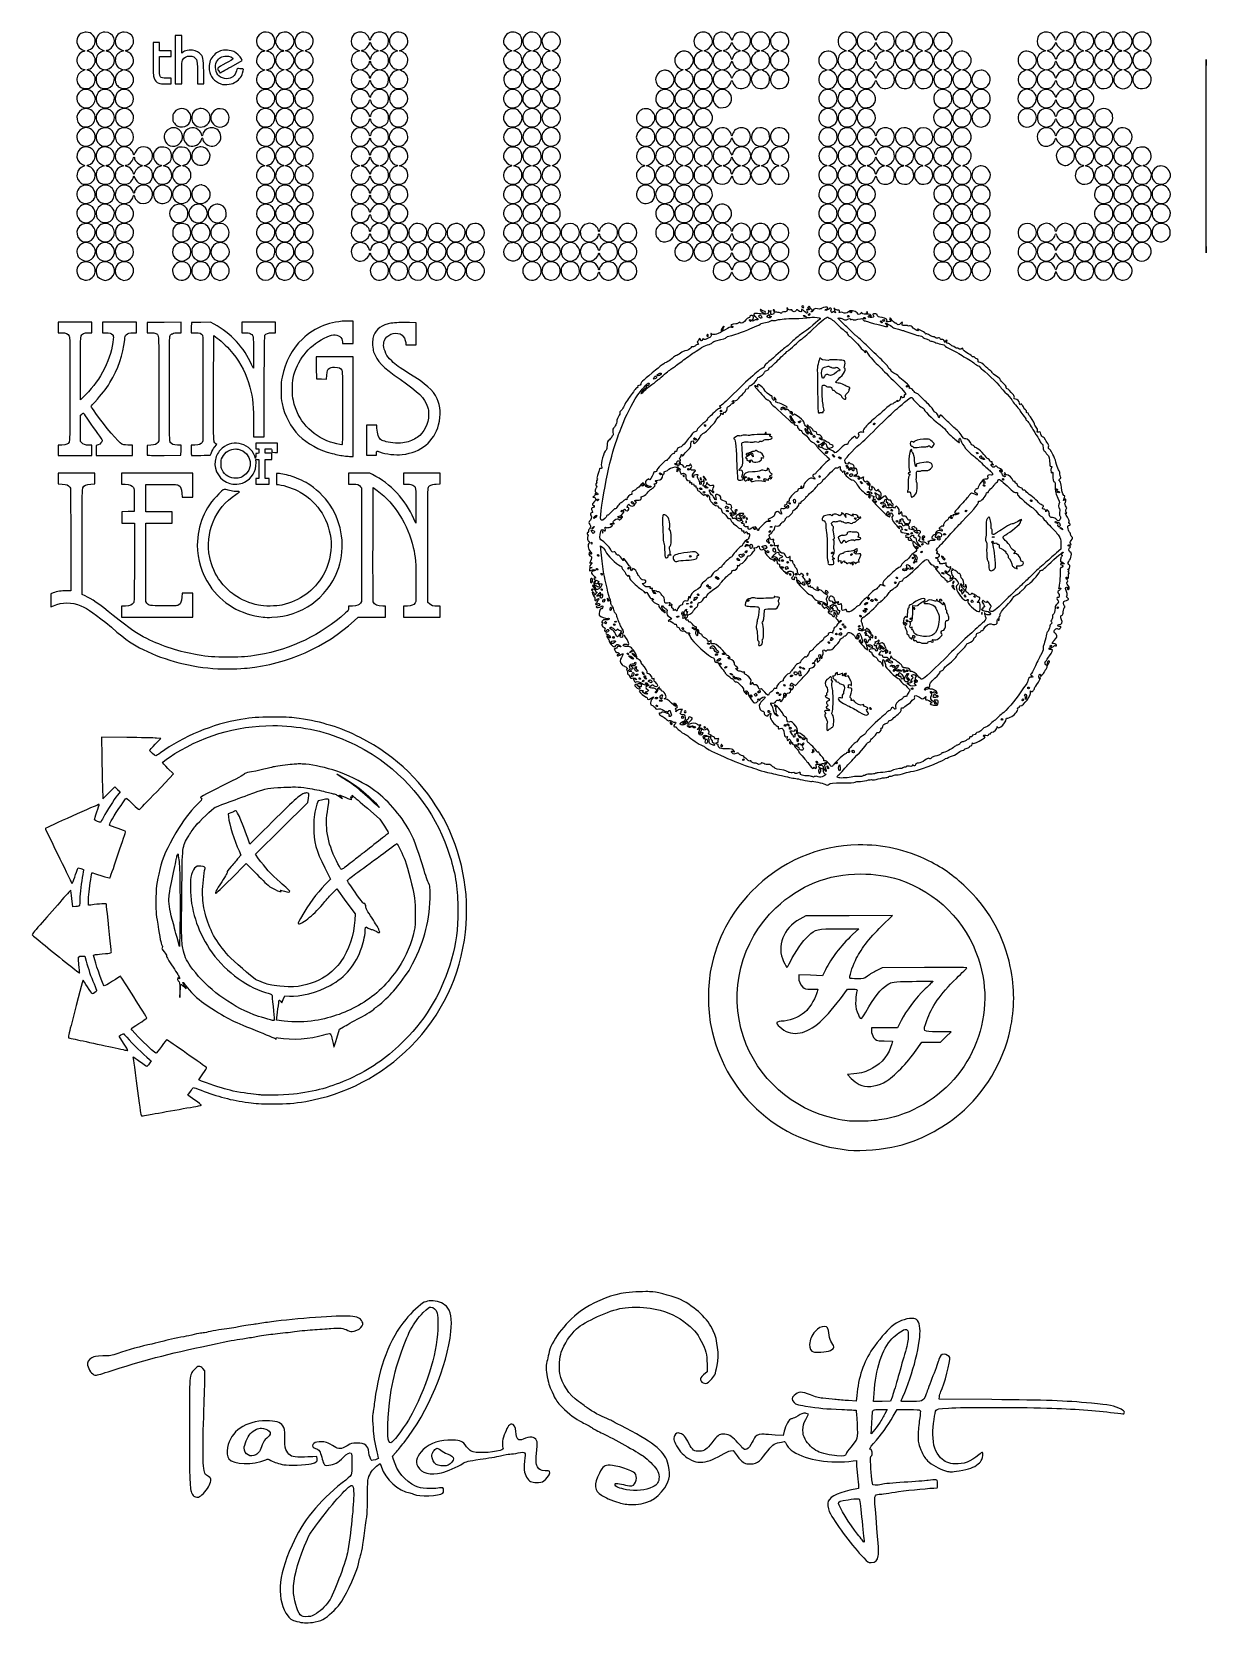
# Model space of a CAD drawing. Extents: x 1 to 209, y 3 to 284.
import ezdxf

# ---------------------------------------------------------------- set-up
doc = ezdxf.new("R2010")
doc.units = 0
doc.layers.add('Layer_1', color=7, linetype='CONTINUOUS')

msp = doc.modelspace()

# ---------------------------------------------------------------- linework, layer by layer
at = {"layer": 'Layer_1', "color": 7}
for points in [[(10.86776, 283.830365), (10.86776, 283.830365)], [(14.161272, 283.840287), (14.161272, 283.840287)], [(17.581011, 283.839735), (17.581011, 283.839735)], [(42.342703, 283.829262), (42.342703, 283.829262)], [(46.119079, 283.829262), (46.119079, 283.829262)], [(49.30731, 283.840287), (49.30731, 283.840287)], [(59.260605, 283.839735), (59.260605, 283.839735)], [(66.057639, 283.849657), (66.057639, 283.849657)], [(86.156602, 283.826506), (86.156602, 283.826506)], [(89.383966, 283.829262), (89.383966, 283.829262)], [(93.160342, 283.829262), (93.160342, 283.829262)], [(119.844123, 283.826506), (119.844123, 283.826506)], [(123.203231, 283.840287), (123.203231, 283.840287)], [(129.987034, 283.840287), (129.987034, 283.840287)], [(133.279995, 283.830365), (133.279995, 283.830365)], [(145.225381, 283.840838), (145.225381, 283.840838)], [(148.623624, 283.840838), (148.623624, 283.840838)], [(155.294982, 283.851311), (155.294982, 283.851311)], [(158.734565, 283.840838), (158.734565, 283.840838)], [(162.144383, 283.789023), (162.144383, 283.789023)], [(180.393467, 283.839735), (180.393467, 283.839735)], [(187.189951, 283.849657), (187.189951, 283.849657)], [(190.675285, 283.839735), (190.675285, 283.839735)], [(194.120934, 283.829262), (194.120934, 283.829262)], [(197.340031, 283.826506), (197.340031, 283.826506)], [(22.67424, 281.988203), (22.67424, 279.051879)], [(23.806437, 277.774162), (23.806437, 279.518208), (24.835556, 279.518208), (25.864674, 279.518208), (25.864674, 280.032491), (25.864674, 280.547326), (24.835556, 280.547326), (23.806437, 280.547326), (23.806437, 281.267765), (23.806437, 281.988203), (23.240338, 281.988203), (22.67424, 281.988203), (22.67424, 281.988203)], [(26.585113, 283.222925), (26.585113, 278.952109), (26.585113, 274.681293), (27.151211, 274.681293), (27.716758, 274.681293), (27.716758, 276.641415)], [(28.030399, 280.361016), (27.716758, 280.129505), (27.716758, 281.676215), (27.716758, 283.222925), (27.151211, 283.222925), (26.585113, 283.222925), (26.585113, 283.222925)], [(60.952284, 282.025135), (60.952284, 282.025135)], [(125.029956, 282.7577), (124.900422, 282.381771), (124.653477, 282.879518)], [(124.86349, 282.025135), (124.86349, 282.025135)], [(150.450352, 282.7577), (150.320815, 282.381771), (150.073871, 282.879518)], [(150.286091, 282.025686), (150.286091, 282.025686)], [(182.096173, 282.025686), (182.096173, 282.025686)], [(13.549423, 280.763403), (14.04717, 280.516458), (13.671241, 280.387474)], [(16.947114, 280.763403), (17.444861, 280.516458), (17.068932, 280.387474)], [(35.405658, 280.638828), (35.405658, 280.638828)], [(36.460687, 277.725104), (38.41695, 278.814306), (38.25875, 279.12023)], [(48.649159, 280.763403), (49.141944, 280.516458), (48.765466, 280.387474)], [(58.626705, 280.763403), (59.124452, 280.516458), (58.748524, 280.387474)], [(61.11875, 279.363867), (60.978189, 278.952109), (60.802904, 279.389774)], [(63.169269, 280.387474), (62.793341, 280.516458), (63.291091, 280.763403)], [(66.565859, 280.387474), (66.18938, 280.516458), (66.687127, 280.763403)], [(86.737032, 280.387474), (86.361103, 280.516458), (86.853889, 280.763403)], [(116.445882, 280.484488), (116.445882, 280.484488)], [(119.141875, 280.763403), (119.639622, 280.516458), (119.263143, 280.387474)], [(122.537911, 280.763403), (123.035658, 280.516458), (122.65973, 280.387474)], [(124.653477, 278.220095), (124.900422, 278.712882), (125.029956, 278.336953)], [(125.029406, 279.363867), (124.888845, 278.952109), (124.71411, 279.389774)], [(127.080478, 280.387474), (126.704547, 280.516458), (127.202297, 280.763403)], [(130.477065, 280.387474), (130.100586, 280.516458), (130.598333, 280.763403)], [(141.822729, 280.47181), (141.822729, 280.47181)], [(144.56723, 280.763403), (145.060018, 280.516458), (144.683536, 280.387474)], [(147.958308, 280.763403), (148.456055, 280.516458), (148.080126, 280.387474)], [(150.073871, 278.220095), (150.320815, 278.712882), (150.450352, 278.336953)], [(150.448699, 279.363867), (150.307034, 278.952109), (150.195689, 279.242049)], [(150.909514, 280.062257), (150.908964, 280.062257)], [(152.500872, 280.387474), (152.124393, 280.516458), (152.62269, 280.763403)], [(155.896908, 280.387474), (155.52098, 280.516458), (156.01873, 280.763403)], [(165.404823, 280.480078), (165.404823, 280.480078)], [(176.963807, 280.479527), (176.963807, 280.479527)], [(179.75957, 280.763403), (180.257317, 280.516458), (179.880839, 280.387474)], [(184.302135, 280.387474), (183.925656, 280.516458), (184.423403, 280.763403)], [(187.698174, 280.387474), (187.322243, 280.516458), (187.819992, 280.763403)], [(196.637783, 280.763403), (197.13553, 280.516458), (196.759048, 280.387474)], [(208.607973, 278.916832), (208.607973, 278.916832)], [(14.609961, 277.063646), (14.183871, 277.183811), (14.492552, 277.252162)], [(17.24918, 277.255469), (17.581011, 277.181055), (17.272331, 277.101129)], [(17.996628, 277.066402), (17.581011, 277.183811), (17.912843, 277.256571)], [(24.912726, 274.685152), (25.864674, 274.681293), (25.864674, 275.195577), (25.864674, 275.710412), (25.06431, 275.710412)], [(30.495985, 276.646376), (30.495985, 274.681293), (31.070903, 274.681293), (31.64582, 274.681293), (31.605031, 276.867965)], [(49.586775, 277.101129), (49.278094, 277.180504), (49.6882, 277.272005)], [(59.687243, 277.063646), (59.260605, 277.183811), (58.844437, 277.065851)], [(58.92877, 277.256571), (59.260605, 277.183811), (59.592986, 277.256571)], [(62.657191, 277.183811), (62.225592, 277.061992)], [(62.32536, 277.256571), (62.657191, 277.183811), (62.989023, 277.256571)], [(63.073909, 277.065851), (62.657191, 277.183811), (62.657191, 277.183811)], [(65.643125, 277.273659), (66.053231, 277.18326), (65.62714, 277.063095)], [(85.814848, 277.272005), (86.224951, 277.180504), (85.91627, 277.101129)], [(112.973776, 277.108845), (112.973776, 277.108845)], [(119.773017, 277.11105), (119.773017, 277.11105)], [(123.598452, 277.063646), (123.171811, 277.183811), (122.75509, 277.065851)], [(122.83998, 277.256571), (123.171811, 277.183811), (123.519627, 277.259879)], [(126.567847, 277.183811), (126.15168, 277.065851)], [(126.259167, 277.252162), (126.567847, 277.183811), (126.900229, 277.256571)], [(126.984565, 277.065851), (126.567847, 277.183811), (126.567847, 277.183811)], [(129.655756, 277.252162), (129.964437, 277.183811), (129.538346, 277.063646)], [(133.340077, 277.108294), (133.340077, 277.108294)], [(145.504848, 277.101129), (145.196168, 277.180504), (145.60627, 277.272005)], [(148.260373, 277.255469), (148.592204, 277.181055), (148.283524, 277.101129)], [(149.018295, 277.063646), (148.592204, 277.183811), (148.94002, 277.259879)], [(152.404961, 277.065851), (151.988243, 277.183811), (151.572076, 277.065851)], [(151.679563, 277.252162), (151.988243, 277.183811), (152.320625, 277.256571)], [(155.294432, 277.105538), (155.294432, 277.105538)], [(158.760473, 277.108294), (158.760473, 277.108294)], [(168.902834, 277.107192), (168.902834, 277.107192)], [(177.422968, 277.063095), (176.99688, 277.18326), (177.407536, 277.273659)], [(180.061636, 277.255469), (180.393467, 277.181055), (180.084786, 277.101129)], [(180.819558, 277.063646), (180.393467, 277.183811), (180.725298, 277.256571)], [(186.775437, 277.272005), (187.186093, 277.180504), (186.876862, 277.101129)], [(197.268925, 277.11105), (197.268925, 277.11105)], [(10.701293, 273.723833), (10.701293, 273.723833)], [(14.082448, 273.734857), (14.082448, 273.734857)], [(16.678672, 274.117951), (16.679774, 274.117951)], [(17.636684, 273.728242), (17.636684, 273.728242)], [(42.48216, 273.724384), (42.48216, 273.724384)], [(46.03695, 273.711155), (46.03695, 273.711155)], [(49.248328, 273.719423), (49.248328, 273.719423)], [(62.669318, 273.734857), (62.669318, 273.734857)], [(66.114414, 273.729345), (66.114414, 273.729345)], [(86.170381, 273.72714), (86.170381, 273.72714)], [(89.588467, 273.722179), (89.588467, 273.722179)], [(92.874812, 273.717218), (92.874812, 273.717218)], [(112.979841, 273.724935), (112.979841, 273.724935)], [(116.534627, 273.711706), (116.534627, 273.711706)], [(119.746008, 273.719974), (119.746008, 273.719974)], [(123.226932, 273.733754), (123.226932, 273.733754)], [(141.95502, 273.712257), (141.95502, 273.712257)], [(145.193964, 273.717769), (145.193964, 273.717769)], [(148.647325, 273.733754), (148.647325, 273.733754)], [(161.301024, 274.089288), (161.301577, 274.089288)], [(162.068868, 273.71391), (162.068868, 273.71391)], [(165.440651, 273.720525), (165.440651, 273.720525)], [(168.921577, 273.734306), (168.921577, 273.734306)], [(176.896008, 273.73651), (176.896008, 273.73651)], [(183.801631, 273.735959), (183.801631, 273.735959)], [(187.250036, 273.725486), (187.250036, 273.725486)], [(10.809883, 270.337166), (10.809883, 270.337166)], [(14.224662, 270.305195), (14.224662, 270.305195)], [(17.632274, 270.34378), (17.632274, 270.343229)], [(17.632274, 270.34378), (17.632274, 270.34378)], [(27.752035, 270.34819), (27.752035, 270.34819)], [(31.154136, 270.337166), (31.154136, 270.337166)], [(34.499463, 270.305195), (34.499463, 270.305195)], [(42.49043, 270.337166), (42.49043, 270.337166)], [(45.93332, 270.355356), (45.93332, 270.355356)], [(49.349203, 270.331654), (49.349203, 270.331654)], [(62.669869, 270.35701), (62.669869, 270.35701)], [(65.984326, 270.320629), (65.984326, 270.320629)], [(86.156049, 270.320078), (86.156049, 270.320078)], [(89.605005, 270.34819), (89.605005, 270.34819)], [(92.977891, 270.35701), (92.977891, 270.35701)], [(109.621286, 270.320078), (109.621286, 270.320078)], [(113.069686, 270.347639), (113.069686, 270.347639)], [(116.497145, 270.344332), (116.497145, 270.344332)], [(119.84688, 270.331654), (119.84688, 270.331654)], [(141.917539, 270.344332), (141.917539, 270.344332)], [(145.267274, 270.331654), (145.267274, 270.331654)], [(148.521649, 270.337717), (148.521649, 270.337717)], [(162.125643, 270.354805), (162.125643, 270.354805)], [(165.541523, 270.331654), (165.541523, 270.331654)], [(168.938112, 270.34819), (168.938112, 270.34819)], [(177.03822, 270.304644), (177.03822, 270.304644)], [(183.802184, 270.35701), (183.802184, 270.35701)], [(187.117191, 270.320078), (187.117191, 270.320078)], [(190.565594, 270.347639), (190.565594, 270.347639)], [(10.771298, 266.970342), (10.771298, 266.970342)], [(14.311754, 266.942783), (14.311754, 266.942783)], [(17.674167, 266.949949), (17.674167, 266.949949)], [(26.350846, 266.95546), (26.350846, 266.95546)], [(33.017243, 266.960972), (33.017243, 266.960972)], [(42.536731, 266.960972), (42.536731, 266.960972)], [(45.958125, 266.968688), (45.958125, 266.968688)], [(49.40377, 266.95546), (49.40377, 266.95546)], [(59.170756, 266.95546), (59.170756, 266.95546)], [(65.92259, 266.942783), (65.92259, 266.942783)], [(86.292752, 266.94223), (86.292752, 266.94223)], [(89.569727, 266.960972), (89.569727, 266.960972)], [(92.898516, 266.969792), (92.898516, 266.969792)], [(108.887618, 267.271857), (108.888169, 267.271857)], [(109.558997, 266.942783), (109.558997, 266.942783)], [(113.034408, 266.960972), (113.034408, 266.960972)], [(116.461867, 266.960972), (116.461867, 266.960972)], [(119.901451, 266.956011), (119.901451, 266.956011)], [(126.567847, 266.960972), (126.567847, 266.960972)], [(130.059797, 266.949395), (130.059797, 266.949395)], [(133.348346, 266.965381), (133.348346, 266.965381)], [(141.882261, 266.960972), (141.882261, 266.960972)], [(145.099154, 266.949395), (145.099154, 266.949395)], [(151.988243, 266.960972), (151.988243, 266.960972)], [(155.48019, 266.949395), (155.48019, 266.949395)], [(158.729604, 266.960972), (158.729604, 266.960972)], [(162.150448, 266.969241), (162.150448, 266.969241)], [(165.602708, 266.958768), (165.602708, 266.958768)], [(183.789506, 266.960972), (183.789506, 266.960972)], [(187.054905, 266.942783), (187.054905, 266.942783)], [(190.530316, 266.960972), (190.530316, 266.960972)], [(193.957773, 266.960972), (193.957773, 266.960972)], [(10.833585, 263.565486), (10.833585, 263.565486)], [(14.161272, 263.564383), (14.161272, 263.564383)], [(17.558963, 263.564383), (17.558963, 263.564383)], [(19.49428, 262.603616), (19.247335, 262.105869), (19.117799, 262.481798)], [(19.282613, 261.749784), (19.282613, 261.749784)], [(24.303633, 263.550605), (24.303633, 263.550605)], [(27.52273, 263.553359), (27.52273, 263.553359)], [(31.123819, 263.572101), (31.123819, 263.572101)], [(42.681703, 263.563282), (42.681703, 263.563282)], [(46.127348, 263.553359), (46.127348, 263.553359)], [(49.30731, 263.564383), (49.30731, 263.564383)], [(59.260605, 263.563832), (59.260605, 263.563832)], [(60.952284, 261.749231), (60.952284, 261.749231)], [(66.057639, 263.573755), (66.057639, 263.573755)], [(86.156602, 263.550605), (86.156602, 263.550605)], [(89.3757, 263.553359), (89.3757, 263.553359)], [(92.821345, 263.563282), (92.821345, 263.563282)], [(108.923447, 263.896767), (108.923447, 263.896214)], [(109.694046, 263.573755), (109.694046, 263.573755)], [(113.17938, 263.563282), (113.17938, 263.563282)], [(116.455252, 263.564383), (116.455252, 263.564383)], [(119.804987, 263.564383), (119.804987, 263.564383)], [(125.029956, 262.481798), (124.900422, 262.105869), (124.653477, 262.603616)], [(124.86349, 261.749231), (124.86349, 261.749231)], [(128.157551, 261.621901), (128.233619, 261.969717), (128.233619, 261.969717)], [(128.316301, 262.278398), (128.236376, 261.969717), (128.161963, 262.301548)], [(128.233619, 261.969717), (128.353786, 261.543076)], [(129.968845, 263.573755), (129.968845, 263.573755)], [(133.314172, 263.564383), (133.314172, 263.564383)], [(142.045422, 263.553359), (142.045422, 263.553359)], [(145.225381, 263.564383), (145.225381, 263.564383)], [(148.623624, 263.564936), (148.623624, 263.564936)], [(150.450352, 262.481798), (150.320815, 262.105869), (150.073871, 262.603616)], [(150.283884, 261.749784), (150.283884, 261.749784)], [(155.294982, 263.575409), (155.294982, 263.575409)], [(158.734565, 263.564936), (158.734565, 263.564936)], [(162.144383, 263.51312), (162.144383, 263.51312)], [(165.499632, 263.564936), (165.499632, 263.564936)], [(183.789506, 263.563832), (183.789506, 263.563832)], [(187.189951, 263.573755), (187.189951, 263.573755)], [(190.336289, 263.553359), (190.336289, 263.553359)], [(193.95116, 263.564936), (193.95116, 263.564936)], [(197.340031, 263.550605), (197.340031, 263.550605)], [(13.549423, 260.4875), (14.04717, 260.240556), (13.671241, 260.111572)], [(16.946011, 260.4875), (17.443759, 260.240556), (17.067279, 260.111572)], [(21.488576, 260.111572), (21.112096, 260.240556), (21.609844, 260.4875)], [(24.884614, 260.111572), (24.508685, 260.240556), (25.00092, 260.4875)], [(48.649159, 260.4875), (49.141944, 260.240556), (48.765466, 260.111572)], [(58.626705, 260.4875), (59.124452, 260.240556), (58.748524, 260.111572)], [(61.11875, 259.087966), (60.978189, 258.676206), (60.802904, 259.113871)], [(63.169269, 260.111572), (62.793341, 260.240556), (63.291091, 260.4875)], [(66.565859, 260.111572), (66.18938, 260.240556), (66.687127, 260.4875)], [(86.737032, 260.111572), (86.361103, 260.240556), (86.853889, 260.4875)], [(110.202266, 260.111572), (109.826338, 260.240556), (110.324084, 260.4875)], [(119.146836, 260.4875), (119.639622, 260.240556), (119.263143, 260.111572)], [(122.537911, 260.4875), (123.035658, 260.240556), (122.65973, 260.111572)], [(125.028853, 259.087412), (124.887191, 258.676206), (124.775846, 258.965594)], [(125.489118, 259.786353), (125.489118, 259.785802)], [(127.080478, 260.111572), (126.704547, 260.240556), (127.196785, 260.4875)], [(128.161963, 258.241299), (128.236376, 258.57313), (128.316301, 258.26445)], [(128.366464, 259.02678), (128.367014, 259.02678)], [(130.476515, 260.111572), (130.100586, 260.240556), (130.598333, 260.4875)], [(144.56723, 260.4875), (145.060018, 260.240556), (144.683536, 260.111572)], [(147.958308, 260.4875), (148.456055, 260.240556), (148.080126, 260.111572)], [(150.448699, 259.087412), (150.307034, 258.676206), (150.196242, 258.965594)], [(150.909514, 259.786353), (150.909514, 259.785802)], [(152.500872, 260.111572), (152.124393, 260.240556), (152.62269, 260.4875)], [(155.896908, 260.111572), (155.52098, 260.240556), (156.01873, 260.4875)], [(168.90945, 260.219609), (168.90945, 260.219609)], [(187.698174, 260.111572), (187.322243, 260.240556), (187.819992, 260.4875)], [(196.637783, 260.4875), (197.13553, 260.240556), (196.759048, 260.111572)], [(200.635195, 260.20142), (200.635195, 260.20142)], [(10.785629, 256.827431), (10.785629, 256.827431)], [(14.27372, 256.831289), (14.27372, 256.831289)], [(16.729935, 257.182966), (16.729935, 257.183516)], [(19.117799, 258.061049), (19.247335, 258.436981), (19.49428, 257.939231)], [(20.9324, 256.841762), (20.9324, 256.841762)], [(24.375842, 256.8368), (24.375842, 256.8368)], [(27.68589, 256.854992), (27.68589, 256.854992)], [(31.151932, 256.853889), (31.151932, 256.853889)], [(42.476098, 256.834046), (42.476098, 256.834046)], [(45.992299, 256.831289), (45.992299, 256.831289)], [(49.27534, 256.8368), (49.27534, 256.8368)], [(59.302495, 256.843416), (59.302495, 256.843416)], [(66.013542, 256.826327), (66.013542, 256.826327)], [(86.111952, 256.831289), (86.111952, 256.831289)], [(89.538308, 256.854439), (89.538308, 256.854439)], [(93.004349, 256.853339), (93.004349, 256.853339)], [(109.573881, 256.83625), (109.573881, 256.83625)], [(112.973776, 256.833493), (112.973776, 256.833493)], [(116.48998, 256.830738), (116.48998, 256.830738)], [(119.773017, 256.8357), (119.773017, 256.8357)], [(122.321836, 257.183516), (122.321836, 257.182966)], [(124.653477, 257.939231), (124.900422, 258.436981), (125.029956, 258.061049)], [(141.910373, 256.830738), (141.910373, 256.830738)], [(145.19341, 256.8357), (145.19341, 256.8357)], [(148.505664, 256.847274), (148.505664, 256.847274)], [(150.073871, 257.939231), (150.320815, 258.436981), (150.450352, 258.061049)], [(162.063907, 256.834596), (162.063907, 256.834596)], [(165.585069, 256.831842), (165.585069, 256.831842)], [(168.902834, 256.832392), (168.902834, 256.832392)], [(190.469684, 256.833493), (190.469684, 256.833493)], [(193.986438, 256.830738), (193.986438, 256.830738)], [(197.268925, 256.8357), (197.268925, 256.8357)], [(200.581728, 256.847274), (200.581728, 256.847274)], [(10.704049, 253.451787), (10.704049, 253.451787)], [(14.082448, 253.460057), (14.082448, 253.460057)], [(16.678672, 253.843701), (16.678672, 253.843151)], [(17.636684, 253.453441), (17.636684, 253.453441)], [(27.34138, 253.460057), (27.34138, 253.460057)], [(30.54394, 253.450134), (30.54394, 253.450134)], [(33.938326, 253.438007), (33.938326, 253.438007)], [(42.67178, 253.451787), (42.67178, 253.451787)], [(45.947652, 253.440764), (45.947652, 253.440764)], [(49.27644, 253.442418), (49.27644, 253.442418)], [(59.330057, 253.455095), (59.330057, 253.455095)], [(66.114414, 253.454545), (66.114414, 253.454545)], [(86.170381, 253.452341), (86.170381, 253.452341)], [(89.605556, 253.458953), (89.605556, 253.458953)], [(92.866546, 253.446276), (92.866546, 253.446276)], [(113.136384, 253.444622), (113.136384, 253.444622)], [(116.401232, 253.477145), (116.401232, 253.477145)], [(119.773567, 253.443521), (119.773567, 253.443521)], [(123.225828, 253.460057), (123.225828, 253.460057)], [(141.95502, 253.437456), (141.95502, 253.437456)], [(145.193964, 253.444072), (145.193964, 253.444072)], [(148.645674, 253.460607), (148.645674, 253.460607)], [(162.089262, 253.467222), (162.089262, 253.467222)], [(165.468763, 253.444072), (165.468763, 253.444072)], [(168.920473, 253.460607), (168.920473, 253.460607)], [(190.54079, 253.428086), (190.54079, 253.428086)], [(193.89714, 253.477695), (193.89714, 253.477695)], [(197.270026, 253.444072), (197.270026, 253.444072)], [(200.721736, 253.460607), (200.721736, 253.460607)], [(10.809883, 250.063467), (10.809883, 250.063467)], [(17.632274, 250.069532), (17.632274, 250.069532)], [(42.49043, 250.063467), (42.49043, 250.063467)], [(45.886466, 250.075594), (45.886466, 250.075594)], [(49.349203, 250.057955), (49.349203, 250.057955)], [(59.253436, 250.082209), (59.253436, 250.082209)], [(69.433282, 250.07339), (69.433282, 250.07339)], [(72.747739, 250.075594), (72.747739, 250.075594)], [(76.210473, 250.057955), (76.210473, 250.057955)], [(79.464848, 250.06402), (79.464848, 250.06402)], [(92.919463, 250.075594), (92.919463, 250.075594)], [(99.699408, 250.082209), (99.699408, 250.082209)], [(113.069686, 250.07339), (113.069686, 250.07339)], [(116.384146, 250.075594), (116.384146, 250.075594)], [(119.84688, 250.057405), (119.84688, 250.057405)], [(123.164092, 250.082209), (123.164092, 250.082209)], [(133.256844, 250.06402), (133.256844, 250.06402)], [(141.80454, 250.075594), (141.80454, 250.075594)], [(145.267274, 250.057955), (145.267274, 250.057955)], [(148.521649, 250.06402), (148.521649, 250.06402)], [(162.192341, 250.070633), (162.192341, 250.070633)], [(165.541523, 250.057955), (165.541523, 250.057955)], [(168.796451, 250.06402), (168.796451, 250.06402)], [(180.38079, 250.082209), (180.38079, 250.082209)], [(190.565594, 250.07339), (190.565594, 250.07339)], [(193.880051, 250.075594), (193.880051, 250.075594)], [(197.342785, 250.057955), (197.342785, 250.057955)], [(200.690869, 250.063467), (200.690869, 250.063467)], [(14.224662, 250.031497), (14.224662, 250.031497)], [(27.716758, 250.031497), (27.716758, 250.031497)], [(31.113346, 250.030947), (31.113346, 250.030947)], [(34.499463, 250.030947), (34.499463, 250.030947)], [(65.984326, 250.046381), (65.984326, 250.046381)], [(86.156049, 250.046381), (86.156049, 250.046381)], [(89.569727, 250.030947), (89.569727, 250.030947)], [(96.35188, 250.030947), (96.35188, 250.030947)], [(106.430851, 250.046381), (106.430851, 250.046381)], [(129.895535, 250.046381), (129.895535, 250.046381)], [(177.03822, 250.030947), (177.03822, 250.030947)], [(187.117191, 250.046381), (187.117191, 250.046381)], [(10.798859, 246.689481), (10.798859, 246.689481)], [(14.207574, 246.690581), (14.207574, 246.690581)], [(17.674167, 246.6757), (17.674167, 246.6757)], [(27.716758, 246.68562), (27.716758, 246.68562)], [(31.07421, 246.690031), (31.07421, 246.690031)], [(34.586003, 246.668534), (34.586003, 246.668534)], [(42.575869, 246.690031), (42.575869, 246.690031)], [(45.880954, 246.700504), (45.880954, 246.700504)], [(49.252186, 246.691132), (49.252186, 246.691132)], [(62.74704, 246.680658), (62.74704, 246.680658)], [(65.92259, 246.667981), (65.92259, 246.667981)], [(69.43714, 246.690031), (69.43714, 246.690031)], [(72.741674, 246.700504), (72.741674, 246.700504)], [(76.147634, 246.684519), (76.147634, 246.684519)], [(79.513907, 246.680658), (79.513907, 246.680658)], [(86.292752, 246.667981), (86.292752, 246.667981)], [(89.569727, 246.686173), (89.569727, 246.686173)], [(92.926628, 246.690581), (92.926628, 246.690581)], [(96.386605, 246.686173), (96.386605, 246.686173)], [(99.617279, 246.680658), (99.617279, 246.680658)], [(106.371319, 246.669084), (106.371319, 246.669084)], [(116.392412, 246.690581), (116.392412, 246.690581)], [(119.796168, 246.686173), (119.796168, 246.686173)], [(126.567847, 246.686173), (126.567847, 246.686173)], [(129.929159, 246.693889), (129.929159, 246.693889)], [(133.348346, 246.690581), (133.348346, 246.690581)], [(141.812809, 246.690581), (141.812809, 246.690581)], [(145.099154, 246.675147), (145.099154, 246.675147)], [(148.570707, 246.681211), (148.570707, 246.681211)], [(162.073277, 246.700504), (162.073277, 246.700504)], [(165.436242, 246.695543), (165.436242, 246.695543)], [(168.944174, 246.686173), (168.944174, 246.686173)], [(177.072948, 246.686173), (177.072948, 246.686173)], [(183.711232, 246.68562), (183.711232, 246.68562)], [(187.159084, 246.680108), (187.159084, 246.680108)], [(190.569452, 246.690581), (190.569452, 246.690581)], [(193.888871, 246.690581), (193.888871, 246.690581)], [(197.280499, 246.685069), (197.280499, 246.685069)], [(10.800512, 243.299506), (10.800512, 243.299506)], [(14.161272, 243.287379), (14.161272, 243.287379)], [(17.579909, 243.286826), (17.579909, 243.286826)], [(27.689748, 243.273048), (27.689748, 243.273048)], [(31.123819, 243.295645), (31.123819, 243.295645)], [(34.450954, 243.297852), (34.450954, 243.297852)], [(42.542243, 243.287379), (42.542243, 243.287379)], [(46.127348, 243.276353), (46.127348, 243.276353)], [(49.30731, 243.287379), (49.30731, 243.287379)], [(62.657191, 243.286826), (62.657191, 243.286826)], [(66.075828, 243.287379), (66.075828, 243.287379)], [(69.402966, 243.287379), (69.402966, 243.287379)], [(72.759866, 243.292341), (72.759866, 243.292341)], [(76.185669, 243.287379), (76.185669, 243.287379)], [(79.545877, 243.289033), (79.545877, 243.289033)], [(89.542166, 243.274149), (89.542166, 243.274149)], [(92.976787, 243.296749), (92.976787, 243.296749)], [(96.303925, 243.298953), (96.303925, 243.298953)], [(103.103164, 243.297852), (103.103164, 243.297852)], [(106.5218, 243.289033), (106.5218, 243.289033)], [(125.029956, 242.206445), (124.900422, 241.829964), (124.653477, 242.328264)], [(128.157001, 241.346548), (128.232518, 241.693814), (128.348825, 241.290877)], [(128.316301, 242.002495), (128.236376, 241.693814), (128.161963, 242.025645)], [(129.968845, 243.298403), (129.968845, 243.298403)], [(133.331258, 243.289033), (133.331258, 243.289033)], [(142.045422, 243.277456), (142.045422, 243.277456)], [(145.242469, 243.289583), (145.242469, 243.289583)], [(148.602677, 243.290134), (148.602677, 243.290134)], [(162.144936, 243.23832), (162.144936, 243.23832)], [(165.483647, 243.30171), (165.483647, 243.30171)], [(168.875273, 243.290134), (168.875273, 243.290134)], [(176.990265, 243.300057), (176.990265, 243.300057)], [(183.789506, 243.298953), (183.789506, 243.298953)], [(187.208143, 243.290134), (187.208143, 243.290134)], [(190.535828, 243.290134), (190.535828, 243.290134)], [(194.120934, 243.27856), (194.120934, 243.27856)], [(141.309547, 240.138838), (141.3101, 240.138838)], [(179.897374, 240.146003), (179.897924, 240.146003)], [(181.996952, 241.302451), (182.108297, 241.592392), (182.249961, 241.180633)], [(129.862461, 233.894671), (129.862461, 233.894671)], [(129.939632, 234.863706), (129.939632, 234.863706)], [(131.481381, 233.966327), (131.481381, 233.966327)], [(132.253081, 234.832286), (132.253081, 234.832286)], [(137.355682, 235.487683), (137.355682, 235.487683)], [(137.515535, 233.823562), (137.515535, 233.823562)], [(138.529771, 235.430355), (138.529771, 235.430355)], [(138.580481, 234.130039), (138.580481, 234.130039)], [(138.979563, 233.486219), (138.979563, 233.486219)], [(141.801785, 233.519843), (141.801785, 233.519843)], [(143.797734, 233.377078), (143.797734, 233.377078)], [(145.434293, 233.828524), (145.434293, 233.828524)], [(145.886842, 234.582588), (145.886842, 234.582588)], [(148.241631, 233.474645), (148.241631, 233.474645)], [(148.761427, 234.431553), (148.761427, 234.431553)], [(5.907925, 232.615298), (5.907925, 231.684298), (5.907925, 230.753295), (6.498828, 230.751641)], [(11.266289, 230.753295), (11.852782, 230.753295), (11.852782, 231.684298), (11.852782, 232.615298), (8.880078, 232.615298), (5.907925, 232.615298), (5.907925, 232.615298)], [(19.176228, 230.752742), (19.731302, 230.753295), (19.731302, 231.684298), (19.731302, 232.615298), (16.722769, 232.615298), (13.714787, 232.615298), (13.714787, 231.684298), (13.714787, 230.753295), (14.326085, 230.753295)], [(27.609822, 232.616952), (24.619479, 232.598213), (21.629136, 232.57947), (21.609292, 231.666106), (21.588898, 230.753295), (22.217834, 230.751641)], [(27.016163, 230.753295), (27.609822, 230.753295), (27.609822, 231.684848), (27.609822, 232.616952), (27.609822, 232.616952)], [(32.785183, 232.618056), (31.110592, 232.598763), (29.435998, 232.57947), (29.416155, 231.666106), (29.395759, 230.752742), (30.12116, 230.752742)], [(33.463176, 232.255908), (32.785183, 232.618056), (32.785183, 232.618056)], [(43.706963, 230.751641), (44.297865, 230.753295), (44.297865, 231.684298), (44.297865, 232.615298), (41.325713, 232.615298), (38.353007, 232.615298), (38.353007, 231.684298), (38.353007, 230.753295), (38.943909, 230.751641)], [(56.115368, 229.144298), (56.115368, 228.890738), (57.046924, 228.890738), (57.977924, 228.890738), (57.977924, 230.860229), (57.977924, 232.830273), (57.22276, 232.830273), (57.22276, 232.830273)], [(66.851389, 232.582778), (66.851389, 232.582778)], [(67.270864, 229.020826), (67.308897, 228.604105), (68.22998, 228.604105), (69.15106, 228.604105), (69.15106, 230.562575), (69.15106, 232.521042), (67.935077, 232.568997)], [(120.603699, 230.45123), (120.603699, 230.45123)], [(123.50805, 231.925731), (123.50805, 231.925731)], [(128.07928, 233.073909), (128.07928, 233.073909)], [(151.199452, 232.846811), (151.199452, 232.846811)], [(151.693894, 233.073909), (151.693894, 233.073909)], [(33.357343, 221.016075), (33.375535, 230.272083), (33.984077, 229.814023)], [(57.566168, 208.916901), (57.977924, 208.908081), (57.977924, 217.717603), (57.977924, 226.527127), (54.718037, 226.527127), (51.4576, 226.527127), (51.476893, 224.575273), (51.496186, 222.623971), (52.400731, 222.603575), (53.305273, 222.583732), (53.335592, 223.248498)], [(140.446895, 226.293964), (140.446895, 226.293964)], [(141.892734, 224.840409), (141.892734, 224.840409)], [(10.727752, 219.794583), (9.851319, 218.899408), (9.849115, 224.474951)], [(111.339974, 223.105183), (111.339974, 223.105183)], [(112.321687, 223.653092), (112.321687, 223.653092)], [(23.670287, 220.847405), (23.670287, 211.650928), (23.506576, 211.407292)], [(31.477148, 220.886541), (31.477148, 211.650928), (31.313436, 211.407292)], [(40.422271, 214.422991), (40.405733, 212.381842), (41.331224, 212.381842), (42.256716, 212.381842), (42.292544, 221.263019)], [(155.841787, 221.459805), (155.841787, 221.459805)], [(156.652626, 219.356919), (156.652626, 219.356919)], [(10.061333, 211.318547), (9.846359, 211.562734), (9.846359, 213.881698), (9.846359, 216.200658), (10.066845, 216.385869)], [(122.960144, 217.08536), (122.960144, 217.08536)], [(135.269882, 216.732032), (135.269882, 216.732032)], [(62.204645, 213.939576), (62.203542, 214.422991), (61.272539, 214.422991), (60.341535, 214.422991), (60.341535, 211.772747), (60.341535, 209.123056), (61.23671, 209.123056), (62.131883, 209.123056), (62.131883, 209.469218)], [(120.085005, 214.521659), (120.085005, 214.521659)], [(136.994635, 215.20296), (136.994635, 215.20296)], [(138.317001, 214.058637), (138.317001, 214.058637)], [(150.043555, 214.823174), (150.043555, 214.823174)], [(6.570486, 210.927184), (5.907925, 210.896314), (5.907925, 209.991769), (5.907374, 209.991769), (5.907374, 209.087227), (8.879527, 209.087227), (11.85168, 209.087227), (11.85168, 210.000039), (11.85168, 210.913403), (11.382044, 210.913403)], [(12.979466, 210.985062), (12.640469, 210.877575), (12.640469, 209.9824), (12.640469, 209.087227), (15.827595, 209.087227), (19.014722, 209.087227), (19.014722, 209.991219), (19.014722, 210.895214), (18.208294, 210.92608)], [(22.274058, 210.91616), (21.629136, 210.877575), (21.608741, 210.058467)], [(24.610109, 209.103763), (27.573993, 209.120851), (27.593837, 210.008308), (27.613681, 210.896314), (26.949466, 210.927184)], [(30.062729, 210.926631), (29.40017, 210.896314), (29.40017, 210.021535)], [(33.514439, 210.537474), (33.899187, 211.049002), (33.737683, 211.154835)], [(40.788277, 211.271692), (40.788277, 210.770088), (40.788277, 210.269033), (41.07491, 210.269033), (41.361541, 210.269033), (41.361541, 209.879324), (41.361541, 209.489614), (41.092549, 209.467564), (40.824105, 209.444964), (40.800954, 209.015568), (40.777803, 208.58562), (40.611338, 208.991867)], [(44.136908, 209.638992), (44.656155, 209.618048), (44.656155, 210.444869), (44.656155, 211.271692), (42.721939, 211.271692), (40.788277, 211.271692), (40.788277, 211.271692)], [(118.216937, 212.185607), (118.216937, 212.185607)], [(130.086806, 212.802968), (130.086806, 212.802968)], [(130.887721, 213.164015), (130.887721, 213.164015)], [(139.342261, 212.653591), (139.342261, 212.653591)], [(139.986631, 211.65534), (139.986631, 211.65534)], [(159.302317, 211.98276), (159.302317, 211.98276)], [(37.252783, 210.240921), (37.252783, 210.240921)], [(40.848359, 207.843686), (40.823004, 208.406476), (41.091996, 208.406476), (41.361541, 208.406476), (41.361541, 206.723616), (41.361541, 205.040203), (41.07491, 205.040203), (40.788277, 205.040203), (40.788277, 204.550725)], [(41.999848, 204.001716), (43.151888, 204.001716), (43.151888, 204.520959), (43.151888, 205.040203), (42.793598, 205.040203), (42.435859, 205.040203), (42.435859, 206.723616), (42.435859, 208.406476), (43.044401, 208.406476), (43.652942, 208.406476), (43.652942, 208.943909), (43.652942, 209.480795), (43.044401, 209.480795), (42.435859, 209.480795), (42.435859, 209.874912), (42.435859, 210.269033), (43.003061, 210.269033)], [(128.372526, 209.543632), (128.372526, 209.543632)], [(129.14974, 209.968068), (129.14974, 209.968068)], [(141.727922, 209.828611), (141.727922, 209.828611)], [(142.68483, 209.242119), (142.68483, 209.242119)], [(143.814823, 208.862881), (143.814823, 208.862881)], [(156.546793, 210.147215), (156.546793, 210.147215)], [(168.152078, 209.642852), (168.152078, 209.642852)], [(168.872518, 209.032657), (168.872518, 209.032657)], [(5.907925, 205.971206), (5.907925, 205.014298), (5.907925, 204.056836), (6.616237, 204.022659)], [(11.691276, 204.022109), (12.353837, 204.056836), (12.353837, 205.014298), (12.353837, 205.971206), (9.130881, 205.971206), (5.907925, 205.971206), (5.907925, 205.971206)], [(17.081059, 205.971206), (17.081059, 205.013194), (17.081059, 204.054632), (17.74362, 204.025417)], [(27.733294, 202.42634), (27.774084, 201.745592), (28.730442, 201.745592), (29.6868, 201.745592), (29.6868, 203.858398), (29.6868, 205.971206), (23.383655, 205.971206), (17.081059, 205.971206), (17.081059, 205.971206)], [(44.733876, 205.923251), (44.733876, 205.923251)], [(61.429635, 205.713789), (60.918107, 205.971206), (59.053897, 205.971206), (57.190239, 205.971206), (57.190239, 205.004375), (57.190239, 204.037544), (57.923907, 204.037544)], [(72.678284, 204.022659), (73.376674, 204.056836), (73.376674, 205.014298), (73.376674, 205.971206), (70.117891, 205.971206), (66.859105, 205.971206), (66.859105, 205.012644), (66.859105, 204.054079), (67.557495, 204.025417)], [(112.17341, 206.010342), (112.17341, 206.010342)], [(114.857279, 207.062063), (114.857279, 207.062063)], [(114.906888, 207.682178), (114.906888, 207.682178)], [(115.374318, 206.77543), (115.374318, 206.77543)], [(116.314141, 205.622286), (116.314141, 205.622286)], [(117.169627, 206.777083), (117.169627, 206.777083)], [(119.344722, 205.16974), (119.344722, 205.16974)], [(119.844123, 205.409519), (119.844123, 205.409519)], [(129.494249, 205.440386), (129.494249, 205.440386)], [(131.203567, 206.82945), (131.203567, 206.82945)], [(140.348231, 205.564961), (140.348231, 205.564961)], [(143.931129, 207.126003), (143.931129, 207.126003)], [(145.166402, 207.348693), (145.166402, 207.348693)], [(145.292631, 206.074835), (145.292631, 206.074835)], [(145.92267, 206.958984), (145.92267, 206.958984)], [(146.041731, 205.84498), (146.041731, 205.84498)], [(147.235664, 205.16974), (147.235664, 205.16974)], [(7.94191, 203.513339), (8.092391, 203.311042), (8.111133, 194.238037), (8.129874, 185.165036), (7.340534, 185.189287)], [(21.540942, 183.045062), (21.378333, 183.288145), (21.378333, 190.22519), (21.378333, 197.161685), (23.706115, 197.161685), (26.033898, 197.161685), (26.033898, 198.164344), (26.033898, 199.167006), (23.706115, 199.167006), (21.378333, 199.167006), (21.378333, 201.566445), (21.378333, 203.965885), (24.161419, 203.965885)], [(44.441181, 204.906811), (44.441181, 203.985731), (44.819866, 203.94108)], [(59.297536, 203.584444), (59.446363, 203.382701), (59.446363, 193.342865), (59.446363, 183.30248), (59.283755, 183.041754)], [(61.502397, 193.490592), (61.523341, 203.463176), (62.23937, 202.912513)], [(109.549077, 203.825877), (109.222757, 204.2674), (108.813755, 203.885409)], [(109.167634, 203.96313), (109.167634, 203.96313)], [(119.330941, 203.359547), (119.330941, 203.359547)], [(119.943341, 202.75652), (119.943341, 202.75652)], [(120.18312, 203.618068), (120.18312, 203.618068)], [(128.398984, 205.018706), (128.398984, 205.018706)], [(137.129684, 203.661062), (137.129684, 203.661062)], [(147.626476, 204.513243), (147.626476, 204.513243)], [(148.833637, 204.211728), (148.833637, 204.211728)], [(169.342153, 204.713333), (169.342153, 204.713333)], [(169.358688, 203.911314), (169.358688, 203.911314)], [(172.002317, 204.868225), (172.002317, 204.868225)], [(172.726615, 205.018706), (172.726615, 205.018706)], [(182.229015, 203.208516), (182.229015, 203.208516)], [(182.446744, 202.75652), (182.446744, 202.75652)], [(19.337183, 201.208706), (19.337183, 199.202834), (18.245226, 199.183542), (17.152717, 199.163699), (17.152717, 198.16269), (17.152717, 197.161685), (18.270582, 197.161685), (19.387895, 197.161685), (19.361988, 190.232356)], [(69.07885, 200.159192), (69.078297, 197.125854), (68.726073, 197.932834)], [(101.248326, 201.398876), (101.248326, 201.398876)], [(107.209717, 200.943019), (107.209717, 200.943019)], [(121.946458, 200.879079), (121.946458, 200.879079)], [(123.935242, 200.123364), (123.935242, 200.123364)], [(125.687557, 199.514823), (125.687557, 199.514823)], [(135.017978, 200.795296), (135.017978, 200.795296)], [(135.931893, 201.398876), (135.931893, 201.398876)], [(150.261286, 201.096811), (150.261286, 201.096811)], [(151.677356, 200.284869), (151.677356, 200.284869)], [(153.068624, 199.53687), (153.068624, 199.53687)], [(177.70409, 201.247842), (177.70409, 201.247842)], [(100.962796, 198.525941), (100.962796, 198.525941)], [(102.418004, 197.935592), (102.417451, 197.935592)], [(105.471736, 199.437652), (105.471736, 199.437652)], [(112.800144, 198.631224), (112.800144, 198.631224)], [(123.998081, 199.437652), (123.998081, 199.437652)], [(124.694267, 198.985103), (124.694267, 198.985103)], [(125.42187, 199.10527), (125.42187, 199.10527)], [(127.157647, 198.374357), (127.157647, 198.374357)], [(127.376479, 197.570687), (127.376479, 197.570687)], [(127.47625, 198.080561), (127.47625, 198.080561)], [(144.261857, 198.944313), (144.261857, 198.944313)], [(144.924419, 198.495075), (144.990013, 198.155525), (144.815828, 198.486255)], [(146.632083, 198.080561), (146.632083, 198.080561)], [(152.449609, 199.229293), (152.449609, 199.229293)], [(154.032148, 197.628012), (154.032148, 197.628012)], [(154.982994, 197.915746), (154.982994, 197.915746)], [(166.258655, 199.437652), (166.258655, 199.437652)], [(170.31615, 198.231042), (170.31615, 198.231042)], [(182.038845, 197.425165), (182.038845, 197.425165)], [(100.133215, 195.902708), (100.133215, 195.902708)], [(100.591826, 196.523927), (100.591826, 196.523927)], [(102.036011, 195.760494), (102.036011, 195.760494)], [(127.577122, 193.955815), (127.577122, 193.955815)], [(131.402006, 194.451908), (131.402006, 194.451908)], [(131.641785, 195.817822), (131.641785, 195.817822)], [(131.846836, 196.553143), (131.846836, 196.553143)], [(145.643755, 195.589066), (145.643755, 195.589066)], [(155.477436, 196.050985), (155.477436, 196.050985)], [(156.680738, 195.516307), (156.680738, 195.516307)], [(158.715273, 194.912726), (158.715273, 194.912726)], [(161.346775, 195.501425), (161.346775, 195.501425)], [(161.428354, 194.575381), (161.428354, 194.575381)], [(162.41062, 195.292513), (162.41062, 195.292513)], [(171.063598, 194.743503), (171.063598, 194.743503)], [(182.910869, 196.356908), (182.910869, 196.356908)], [(10.652787, 184.325535), (10.133542, 184.571926), (10.135195, 193.821319)], [(71.450731, 182.875839), (71.192209, 183.11286), (71.173467, 193.151042)], [(100.07534, 193.799823), (100.07534, 193.799823)], [(101.230687, 191.594408), (101.230687, 191.594408)], [(101.696464, 193.11411), (102.06688, 192.844565)], [(101.783004, 192.014987), (101.696464, 193.11411), (101.696464, 193.11411)], [(113.096147, 191.229506), (113.096698, 191.229506)], [(117.52957, 191.443377), (117.52957, 191.443377)], [(118.188272, 192.09767), (118.188272, 192.09767)], [(126.864401, 191.732215), (126.864401, 191.732215)], [(127.452549, 193.387513), (127.452549, 193.387513)], [(127.492235, 192.272405), (127.492235, 192.272405)], [(128.230314, 193.404601), (128.230314, 193.404601)], [(130.792911, 193.200651), (130.792911, 193.200651)], [(131.193647, 192.287286), (131.193647, 192.287286)], [(131.800535, 193.352785), (131.800535, 193.352785)], [(132.407423, 192.751409), (132.407423, 192.751409)], [(132.966906, 192.046407), (132.966906, 192.046407)], [(142.65286, 192.046957), (142.65286, 192.046957)], [(146.046692, 191.745442), (146.046692, 191.745442)], [(146.953992, 192.629041), (146.953992, 192.629041)], [(156.906736, 191.141862), (156.906736, 191.141862)], [(157.050051, 191.58945), (157.050051, 191.58945)], [(157.430941, 193.049619), (157.430941, 193.049619)], [(158.414861, 192.197991), (158.414861, 192.197991)], [(158.565895, 193.555082), (158.565895, 193.555082)], [(161.917284, 191.348017), (161.917284, 191.348017)], [(182.992449, 193.496103), (182.992449, 192.554627), (182.218542, 191.886003)], [(183.384912, 192.019395), (183.384912, 192.019395)], [(101.030044, 189.129375), (101.030044, 189.129375)], [(101.834267, 188.276093), (101.834267, 188.276093)], [(106.678346, 189.331672), (106.678346, 189.331672)], [(125.869457, 190.944527), (125.869457, 190.944527)], [(133.631672, 189.480499), (133.631672, 189.480499)], [(133.820188, 190.689313), (133.820188, 190.689313)], [(134.583068, 189.482703), (134.583068, 189.482703)], [(134.725283, 190.387798), (134.725283, 190.387798)], [(136.233408, 188.276093), (136.233408, 188.276093)], [(138.194079, 188.276093), (138.194079, 188.276093)], [(146.27269, 190.086286), (146.27269, 190.086286)], [(155.857773, 189.817842), (155.857773, 189.817842)], [(156.746883, 189.331672), (156.746883, 189.331672)], [(162.063907, 188.42437), (162.063907, 188.42437)], [(69.079401, 186.590478), (69.079401, 183.288145), (68.917896, 183.04892)], [(100.062109, 187.373202), (100.062109, 187.373202)], [(100.268264, 185.560808), (100.268264, 185.560808)], [(101.834267, 185.560808), (101.834267, 185.560808)], [(109.360008, 186.156119), (109.052431, 186.486299), (109.36938, 186.568979)], [(120.603699, 186.25644), (120.603699, 186.25644)], [(120.940491, 185.955478), (120.940491, 185.955478)], [(122.089223, 187.734799), (122.089223, 187.734799)], [(135.11885, 188.22428), (135.11885, 188.22428)], [(136.498542, 187.056806), (136.498542, 187.056806)], [(137.441119, 186.766867), (137.441119, 186.766867)], [(138.527564, 187.348951), (138.527564, 187.348951)], [(140.013642, 185.866181), (140.013642, 185.866181)], [(153.730082, 186.767968), (153.730082, 186.767968)], [(153.973169, 187.6207), (153.973169, 187.6207)], [(163.920399, 186.164388), (163.920399, 186.164388)], [(164.083007, 186.867739), (164.083007, 186.867739)], [(165.371749, 186.465903), (165.371749, 186.465903)], [(5.005586, 184.833755), (4.618633, 184.689336), (4.618633, 183.516901), (4.618633, 182.345018), (5.095434, 182.561093)], [(17.779449, 182.493845), (17.081059, 182.459671), (17.081059, 181.50276), (17.081059, 180.545298), (23.383655, 180.545298), (29.6868, 180.545298), (29.6868, 182.658107), (29.6868, 184.770916), (28.730442, 184.770916), (27.774084, 184.770916), (27.733294, 184.090165)], [(101.610473, 184.930769), (101.610473, 184.930769)], [(102.402569, 183.705417), (102.402569, 183.705417)], [(102.927878, 183.882356), (102.927878, 183.882356)], [(111.265008, 185.205826), (110.883017, 185.227873), (111.212644, 184.941793)], [(117.064897, 182.978364), (117.064897, 182.978364)], [(117.764938, 183.298619), (117.764938, 183.298619)], [(118.5857, 184.052683), (118.5857, 184.052683)], [(118.878395, 184.656263), (118.878395, 184.656263)], [(127.795404, 183.600134), (127.795404, 183.600134)], [(132.36553, 184.189936), (132.36553, 184.189936)], [(140.183966, 183.145381), (140.183966, 183.145381)], [(140.973858, 183.099632), (140.973858, 183.099632)], [(141.494205, 185.259293), (141.494205, 185.259293)], [(142.49466, 184.251672), (142.49466, 184.251672)], [(148.816548, 183.140422), (148.816548, 183.140422)], [(149.595967, 183.689432), (149.595967, 183.689432)], [(150.190731, 183.848732), (150.190731, 183.848732)], [(158.714172, 183.829439), (158.714172, 183.829439)], [(161.71168, 183.674547), (161.71168, 183.674547)], [(165.504591, 185.410327), (165.504591, 185.410327)], [(166.007299, 184.505229), (166.007299, 184.505229)], [(167.246983, 183.542258), (167.246983, 183.542258)], [(167.699532, 184.302382), (167.699532, 184.302382)], [(57.888629, 182.493295), (57.190239, 182.459671), (57.190239, 182.121775)], [(58.145494, 179.893213), (58.849949, 180.545298), (61.279154, 180.545298), (63.707809, 180.545298), (63.707809, 181.512132), (63.707809, 182.478964), (63.24534, 182.478964)], [(67.567418, 182.493845), (66.859105, 182.460221), (66.859105, 181.50276), (66.859105, 180.545298), (70.117891, 180.545298), (73.376674, 180.545298), (73.376674, 181.512132), (73.376674, 182.478964), (72.914758, 182.478964)], [(103.47303, 182.305329), (103.47303, 182.305329)], [(115.342899, 180.734367), (115.342899, 180.734367)], [(116.181299, 181.488428), (116.181299, 181.488428)], [(116.838346, 181.93877), (116.838346, 181.93877)], [(117.680605, 182.544558), (117.680605, 182.544558)], [(144.086021, 179.980303), (144.086021, 179.980303)], [(147.537178, 180.884848), (147.537178, 180.884848)], [(148.197536, 181.789943), (148.197536, 181.789943)], [(148.517791, 182.092009), (148.517791, 182.092009)], [(155.739812, 180.099918), (155.739812, 180.099918)], [(156.529704, 180.432852), (156.529704, 180.432852)], [(156.804761, 181.307631), (156.83563, 182.619522), (157.319046, 182.570466)], [(157.039578, 182.242492), (157.039578, 182.242492)], [(169.007014, 181.431103), (169.007014, 181.431103)], [(182.473202, 182.393524), (182.473202, 182.393524)], [(102.538719, 179.771394), (102.538719, 179.771394)], [(103.477991, 178.768732), (103.477991, 178.768732)], [(103.954792, 177.113984), (103.954792, 177.113984)], [(104.105273, 179.376723), (104.105273, 179.376723)], [(104.39466, 179.81053), (104.39466, 179.81053)], [(116.229254, 178.714715), (116.229254, 178.714715)], [(117.912665, 178.765977), (117.912665, 178.765977)], [(143.322588, 177.717564), (143.322588, 177.717564)], [(144.01822, 178.570846), (144.01822, 178.570846)], [(144.110273, 177.7793), (144.110273, 177.7793)], [(144.538017, 179.376723), (144.538017, 179.376723)], [(144.772284, 179.01733), (144.772284, 179.01733)], [(147.235664, 177.265018), (147.235664, 177.265018)], [(147.404336, 179.075208), (147.404336, 179.075208)], [(149.683611, 177.396206), (149.683611, 177.396206)], [(150.261286, 177.113984), (150.261286, 177.113984)], [(103.972981, 176.359923), (103.972981, 176.359923)], [(106.460064, 174.196402), (106.460064, 174.196402)], [(107.208616, 174.641232), (107.208616, 174.641232)], [(120.684727, 175.984545), (120.684727, 175.984545)], [(121.529187, 175.513256), (121.529187, 175.513256)], [(141.956124, 176.209439), (141.956124, 176.209439)], [(142.46214, 176.932634), (142.46214, 176.932634)], [(149.226654, 175.600347), (148.828125, 175.595386), (149.205157, 175.379861)], [(149.226654, 175.600347), (149.226654, 175.600347)], [(150.872582, 175.283951), (150.872582, 175.283951)], [(150.954161, 175.729882), (150.954161, 175.729882)], [(152.266605, 174.69856), (152.266605, 174.69856)], [(152.834357, 174.399249), (152.834357, 174.399249)], [(181.266592, 175.605859), (181.266592, 175.605859)], [(106.692127, 173.74716), (106.692127, 173.74716)], [(107.319408, 174.179313), (107.319408, 174.179313)], [(107.833693, 172.598979), (107.833693, 172.598979)], [(107.980316, 171.81019), (107.980316, 171.81019)], [(122.2149, 174.097734), (122.2149, 174.097734)], [(122.736901, 173.234532), (122.736901, 173.234532)], [(122.80911, 172.438575), (122.80911, 172.438575)], [(123.344342, 174.175455), (123.344342, 174.175455)], [(123.882878, 171.834995), (123.882878, 171.834995)], [(136.929041, 171.783182), (136.929041, 171.783182)], [(137.377178, 171.615612), (137.377178, 171.615612)], [(151.38356, 172.325026), (151.610658, 171.910512), (151.546168, 172.47606)], [(152.306294, 173.041605), (152.306294, 173.041605)], [(152.731831, 172.875689), (152.731831, 172.875689)], [(153.207531, 173.381155), (152.968853, 173.720702), (152.879558, 173.381155)], [(153.200365, 172.0643), (153.200365, 172.0643)], [(154.295077, 172.083043), (154.295077, 172.083043)], [(107.434614, 170.779419), (107.434614, 170.779419)], [(108.102688, 170.477353), (108.102688, 170.477353)], [(108.473105, 168.794493), (108.473105, 168.794493)], [(108.571769, 169.822508), (108.571769, 169.822508)], [(109.111963, 170.910057), (109.111963, 170.910057)], [(109.2426, 169.421775), (109.2426, 169.421775)], [(109.560651, 170.175839), (109.560651, 170.175839)], [(109.753025, 168.969228), (109.753025, 168.969228)], [(110.445352, 169.46091), (110.445352, 169.46091)], [(124.543786, 170.623423), (124.543786, 170.623423)], [(125.133035, 170.119614), (125.133035, 170.119614)], [(134.112881, 168.667714), (134.112881, 168.667714)], [(135.496983, 170.32687), (135.496983, 170.32687)], [(135.719123, 168.720077), (136.109383, 168.464313), (136.940617, 169.357834)], [(136.179388, 170.922184), (136.179388, 170.922184)], [(136.846908, 171.080934), (136.846908, 171.080934)], [(142.255435, 169.984565), (142.255435, 169.984565)], [(143.506692, 170.776661), (143.506692, 170.776661)], [(154.040967, 170.477353), (154.040967, 170.477353)], [(154.311615, 171.288742), (154.311615, 171.288742)], [(154.452726, 170.755715), (154.452726, 170.755715)], [(155.186944, 171.34276), (155.186944, 171.34276)], [(155.841787, 171.231415), (155.841787, 171.231415)], [(155.976286, 170.628385), (155.976286, 170.628385)], [(156.975638, 170.419475), (156.975638, 170.419475)], [(157.199432, 169.421775), (157.199432, 169.421775)], [(108.444992, 168.226741), (108.102688, 168.518333), (108.517202, 168.370607)], [(111.580854, 166.404974), (111.580854, 166.404974)], [(112.326098, 165.952425), (112.326098, 165.952425)], [(112.555954, 166.849805), (112.555954, 166.849805)], [(128.244092, 166.85752), (128.244092, 166.85752)], [(129.099578, 167.103364), (129.099578, 167.103364)], [(129.724105, 167.572999), (129.724105, 167.572999)], [(131.406965, 166.936345), (131.406415, 166.936345)], [(132.91509, 167.310069), (132.91509, 167.310069)], [(133.401813, 167.01517), (133.401813, 167.01517)], [(156.755702, 168.064131), (156.755702, 168.064131)], [(160.675396, 166.998081), (160.675396, 166.998081)], [(176.289118, 166.103459), (176.289118, 166.103459)], [(176.72017, 166.947922), (176.72017, 166.947922)], [(177.26036, 168.215165), (177.26036, 168.215165)], [(111.588573, 164.995517), (111.588573, 164.995517)], [(116.17248, 163.086659), (116.17248, 163.086659)], [(116.625026, 163.991754), (116.625026, 163.991754)], [(131.347986, 164.084357), (131.347986, 164.084357)], [(149.29776, 164.542968), (149.29776, 164.542968)], [(43.816103, 161.403246), (43.816103, 161.403246)], [(43.892721, 162.886016), (43.892721, 162.886016)], [(114.020535, 162.004622), (114.020535, 162.004622)], [(116.701646, 162.114313), (116.701646, 162.114313)], [(117.077575, 161.420334), (117.077575, 161.420334)], [(117.882899, 161.381749), (117.882899, 161.381749)], [(120.035396, 161.224653), (120.035396, 161.224653)], [(134.272734, 161.577981), (134.272734, 161.577981)], [(134.690556, 161.729015), (134.690556, 161.729015)], [(135.177829, 161.125435), (135.177829, 161.125435)], [(136.070247, 160.680605), (136.070247, 160.680605)], [(172.584951, 162.63411), (172.584951, 162.63411)], [(18.01151, 159.314141), (13.536194, 159.380285), (13.600686, 155.926924)], [(23.040799, 158.105877), (24.029128, 159.126728), (23.257977, 159.187911)], [(120.121384, 159.694481), (120.121384, 159.694481)], [(120.408017, 159.631641), (120.772922, 159.485568), (120.362816, 159.476199)], [(120.413529, 159.01373), (120.413529, 159.01373)], [(121.138927, 159.594709), (121.138927, 159.594709)], [(123.067078, 158.038629), (123.067078, 158.038629)], [(136.442317, 159.164761), (136.442317, 159.164761)], [(136.554766, 159.760625), (136.554766, 159.760625)], [(48.507495, 154.630466), (48.507495, 154.630466)], [(126.965826, 155.544931), (126.965826, 155.544931)], [(139.201703, 157.20409), (139.201703, 157.20409)], [(139.844419, 155.092382), (139.844419, 155.092382)], [(143.406924, 154.94135), (143.406924, 154.94135)], [(146.268832, 157.053056), (146.268832, 157.053056)], [(23.301523, 149.725751), (26.291866, 152.859961), (25.27763, 153.851597)], [(55.090658, 152.847834), (55.090658, 152.847834)], [(140.37579, 153.783799), (140.37579, 153.783799)], [(140.646988, 154.386826), (140.646988, 154.386826)], [(141.692644, 154.318477), (141.692644, 154.318477)], [(143.911286, 154.476124), (143.911286, 154.476124)], [(13.727465, 150.466034), (13.790304, 148.457405), (14.861315, 149.525658), (15.932326, 150.593364), (16.379913, 150.145777), (16.826949, 149.698742), (16.36503, 149.109493)], [(47.828951, 150.570214), (47.828951, 150.570214)], [(49.767575, 149.516842), (49.767575, 149.516842)], [(57.850594, 148.872469), (57.793269, 149.090751), (58.033048, 148.902235)], [(41.303112, 137.898876), (40.738117, 138.68491), (45.374938, 143.265507), (50.011762, 147.845556), (50.112083, 148.61009)], [(52.37813, 148.249046), (51.799905, 148.134943), (51.590442, 147.508213)], [(55.656757, 148.821757), (56.139072, 148.557726), (55.805036, 148.852626)], [(60.500285, 146.799349), (62.728297, 144.88498), (63.515435, 143.6701)], [(36.580298, 146.086628), (35.921597, 145.820391), (35.980026, 145.286813)], [(65.719192, 140.565656), (65.719192, 140.565656)], [(27.037109, 138.730108), (27.037109, 138.730108)], [(37.840928, 139.289041), (38.181029, 138.543246), (37.710291, 137.990378)], [(147.205347, 140.342966), (147.205347, 140.342966)], [(9.312231, 136.052855), (9.412552, 136.31358), (9.87447, 136.159792)], [(36.429267, 134.355664), (39.114236, 137.038979), (40.972935, 135.151618)], [(52.973992, 136.311376), (53.995396, 134.279046), (53.074866, 133.348043)], [(147.585687, 135.210049), (147.585687, 135.210049)], [(54.517397, 132.009141), (55.0868, 132.564766), (56.706824, 130.369825), (58.327397, 128.174887), (58.273377, 127.065841)], [(9.03497, 129.462526), (8.504701, 129.428351), (8.340438, 130.862063)], [(11.662613, 129.726008), (11.252509, 129.673092), (11.252509, 130.335651)], [(153.23454, 127.886049), (145.584774, 127.837544), (137.935561, 127.789589), (136.884393, 127.219632)], [(151.323477, 126.00365), (153.23454, 127.886049), (153.23454, 127.886049)], [(27.38217, 124.992721), (27.307756, 122.389331), (26.891588, 123.980139)], [(143.796631, 125.533465), (147.273145, 125.527953), (146.188907, 124.491116)], [(12.363208, 120.050525), (12.134453, 120.894437), (12.344466, 120.939635)], [(10.145117, 120.700409), (10.629084, 120.70151), (10.857287, 119.809645)], [(141.381206, 118.260731), (140.866371, 117.236021), (138.775612, 117.32642), (136.684853, 117.416818), (136.684853, 116.881036)], [(158.903789, 118.665322), (151.441988, 118.61902), (150.468542, 118.163164)], [(27.372248, 114.740118), (27.388785, 113.42161), (27.456584, 114.482148)], [(45.14784, 112.747474), (45.383207, 112.459187), (45.650548, 113.066075), (45.917886, 113.672412), (46.737544, 113.609576)], [(138.899635, 114.866895), (140.056085, 114.866895), (139.941983, 114.408284)], [(144.04027, 113.185139), (145.272235, 114.847052), (146.16741, 114.856975)], [(45.821425, 109.209223), (44.471497, 109.371831), (44.501263, 109.660669)], [(17.461949, 105.315437), (16.660482, 106.56284), (16.989006, 106.78608)], [(55.116016, 106.242032), (55.583447, 107.816301), (56.295064, 108.215381)], [(154.75865, 109.321119), (154.119792, 108.030725), (151.822325, 108.030725), (149.524311, 108.030725), (149.524311, 107.471793)], [(157.12998, 103.700378), (158.439115, 105.529311), (160.08284, 105.529311), (161.726011, 105.529311), (162.670242, 106.443225), (163.613925, 107.35659), (161.238187, 107.360448)], [(151.756181, 105.731055), (153.22517, 105.682549), (153.114925, 105.231103)], [(22.031523, 102.456836), (22.34737, 102.195561), (21.997899, 101.709938)], [(31.194925, 98.650144), (30.713714, 98.861258), (31.4551, 99.907464)], [(146.439709, 99.904159), (145.272235, 99.776826), (145.946371, 99.10269)], [(30.011466, 95.29269), (28.810368, 96.138256), (29.256855, 96.776564)], [(71.755, 59.841831), (71.753897, 59.841831), (71.753897, 59.841831)], [(109.670895, 61.466263), (109.670895, 61.466263)], [(57.010543, 57.156862), (57.009439, 57.156862), (57.009439, 57.156862)], [(71.704841, 58.730581), (71.704841, 58.730581)], [(156.6868, 56.733529), (156.685147, 56.733529), (156.685147, 56.733529)], [(141.270965, 55.326276), (141.270965, 55.326276)], [(155.523737, 54.807582), (155.523737, 54.807582)], [(30.782065, 48.273477), (30.782065, 48.273477)], [(31.820005, 46.269257), (31.820005, 47.484136), (31.420923, 47.883215)], [(120.493454, 48.687991), (120.517158, 47.325386), (119.891528, 46.775273)], [(146.924779, 43.131188), (146.840442, 42.147822), (145.47784, 42.227197)], [(153.163984, 42.835188), (152.896093, 42.118606), (151.395687, 42.086085), (149.895278, 42.053012), (149.978511, 43.494992)], [(170.765941, 42.39697), (161.491193, 42.470833), (161.528125, 42.930548)], [(137.914064, 38.87195), (138.404645, 39.816731), (138.009424, 39.946818)], [(150.577683, 40.654578), (150.577683, 40.654578)], [(151.045113, 40.65127), (152.277078, 40.65127), (151.910519, 39.917603)], [(153.380612, 39.506397), (154.05034, 40.65127), (156.024792, 40.65127)], [(41.790386, 37.344532), (41.790386, 37.344532)], [(42.622171, 38.668549), (42.622171, 38.668549)], [(86.003364, 38.068277), (86.002261, 38.068277), (86.002261, 38.068277)], [(134.107922, 36.845682), (133.902317, 36.061855), (132.49286, 36.139576)], [(149.865512, 36.835759), (149.443832, 36.366124), (149.506119, 37.129558)], [(72.840895, 33.806831), (72.840895, 33.806831)], [(51.638398, 31.953647), (51.60312, 32.374774), (50.898668, 32.315795)], [(62.14401, 30.653881), (62.755859, 31.130682), (62.972487, 30.460954)], [(65.121674, 31.804817), (64.946939, 32.408951), (65.505322, 33.037335)], [(124.623711, 33.343259), (125.123662, 33.399483), (125.833629, 32.466826)], [(146.316237, 31.573308), (146.874066, 31.641659), (146.877374, 31.009964)], [(150.179704, 27.290916), (149.751409, 27.326193), (149.613056, 28.265466)], [(57.738699, 27.241307), (57.738699, 27.241307)], [(89.542166, 27.874653), (89.542716, 27.874653)], [(147.22409, 27.138781), (147.227397, 26.716548), (145.730296, 26.397397)], [(146.981553, 24.909115), (146.981553, 24.909115)]]:
    msp.add_lwpolyline(points, dxfattribs=at)
for points in [[(10.647274, 283.818789), (10.058644, 283.762232), (9.700415, 283.522965), (9.392708, 282.981493)], [(10.86776, 283.830365), (10.797115, 283.829998), (10.723831, 283.826149), (10.647274, 283.818789)], [(12.06941, 283.264266), (11.72144, 283.660588), (11.362278, 283.832875), (10.86776, 283.830365)], [(14.161272, 283.840287), (13.245122, 283.840287), (12.588103, 283.142272), (12.588103, 282.167899)], [(15.263151, 281.021371), (16.431438, 282.076826), (15.742055, 283.840287), (14.161272, 283.840287)], [(17.581011, 283.839735), (16.620694, 283.839735), (15.986345, 283.201716), (15.986345, 282.234596)], [(18.649266, 281.01145), (19.794129, 282.045738), (19.116611, 283.839735), (17.581011, 283.839735)], [(42.342703, 283.829262), (42.08515, 283.823925), (41.940034, 283.766991), (41.723138, 283.618147)], [(42.644771, 283.818789), (42.527127, 283.82701), (42.428555, 283.83104), (42.342703, 283.829262)], [(43.970993, 283.00299), (43.657444, 283.554396), (43.302547, 283.772815), (42.644771, 283.818789)], [(45.804336, 283.817135), (45.322357, 283.78341), (45.153656, 283.719798), (44.89483, 283.473728)], [(46.119079, 283.829262), (46.030425, 283.830532), (45.927772, 283.825771), (45.804336, 283.817135)], [(46.746914, 283.618147), (46.52748, 283.7697), (46.385045, 283.825442), (46.119079, 283.829262)], [(49.30731, 283.840287), (48.327237, 283.840287), (47.642836, 283.098311), (47.713194, 282.112227)], [(50.88599, 281.783702), (51.19556, 282.816974), (50.409952, 283.840287), (49.30731, 283.840287)], [(59.260605, 283.839735), (58.300287, 283.839735), (57.665936, 283.201716), (57.665936, 282.234596)], [(60.111129, 283.635234), (59.894495, 283.767314), (59.592921, 283.839735), (59.260605, 283.839735)], [(62.657191, 283.839735), (62.324846, 283.839735), (62.023823, 283.767314), (61.807217, 283.635234)], [(64.251857, 282.234596), (64.251292, 283.201716), (63.617509, 283.839735), (62.657191, 283.839735)], [(66.057639, 283.849657), (65.789387, 283.860689), (65.520031, 283.809829), (65.281528, 283.686497)], [(67.479223, 282.982044), (67.233332, 283.500234), (66.647797, 283.825385), (66.057639, 283.849657)], [(86.156602, 283.826506), (85.930703, 283.831583), (85.716085, 283.803706), (85.55688, 283.73776)], [(87.176901, 283.550347), (86.94098, 283.71834), (86.533098, 283.818042), (86.156602, 283.826506)], [(89.383966, 283.829262), (89.118003, 283.825139), (88.975037, 283.768726), (88.755581, 283.618147)], [(89.698711, 283.817135), (89.575273, 283.825771), (89.472623, 283.830637), (89.383966, 283.829262)], [(90.608215, 283.473728), (90.349389, 283.719798), (90.180719, 283.78341), (89.698711, 283.817135)], [(92.858277, 283.818789), (92.200501, 283.772815), (91.84563, 283.554396), (91.532052, 283.00299)], [(93.160342, 283.829262), (93.07449, 283.831068), (92.975921, 283.827005), (92.858277, 283.818789)], [(93.77991, 283.618147), (93.563014, 283.766631), (93.417898, 283.823812), (93.160342, 283.829262)], [(119.844123, 283.826506), (119.467624, 283.818042), (119.059762, 283.71834), (118.823825, 283.550347)], [(120.443845, 283.73776), (120.284641, 283.803705), (120.070022, 283.831584), (119.844123, 283.826506)], [(123.203231, 283.840287), (122.227727, 283.840287), (121.576592, 283.19884), (121.576592, 282.236801)], [(124.653477, 282.879518), (124.330333, 283.531113), (123.86354, 283.840287), (123.203231, 283.840287)], [(126.588794, 283.840287), (125.798289, 283.840879), (125.278142, 283.479624), (125.029956, 282.7577)], [(128.163063, 282.234596), (128.162499, 283.192007), (127.527662, 283.840287), (126.588794, 283.840287)], [(129.987034, 283.840287), (129.388328, 283.840287), (128.979244, 283.644948), (128.643174, 283.197569)], [(131.559653, 282.167899), (131.559653, 283.142272), (130.903184, 283.840287), (129.987034, 283.840287)], [(133.279995, 283.830365), (132.785474, 283.832876), (132.426868, 283.660588), (132.078897, 283.264266)], [(133.500481, 283.818789), (133.423925, 283.826147), (133.350641, 283.830006), (133.279995, 283.830365)], [(134.755049, 282.981493), (134.447342, 283.522965), (134.089112, 283.762232), (133.500481, 283.818789)], [(145.225381, 283.840838), (144.245338, 283.840838), (143.56091, 283.098311), (143.631268, 282.112227)], [(146.794141, 281.739605), (147.13309, 282.766696), (146.331356, 283.840838), (145.225381, 283.840838)], [(148.623624, 283.840838), (147.648095, 283.840838), (146.996988, 283.19884), (146.996988, 282.236801)], [(150.073871, 282.879518), (149.750755, 283.531113), (149.283911, 283.840838), (148.623624, 283.840838)], [(152.009187, 283.840287), (151.218683, 283.840879), (150.698539, 283.479624), (150.450352, 282.7577)], [(153.583459, 282.235148), (153.582895, 283.192558), (152.948056, 283.840287), (152.009187, 283.840287)], [(155.294982, 283.851311), (155.014541, 283.84408), (154.73737, 283.766336), (154.499578, 283.608776)], [(156.810826, 282.982044), (156.544812, 283.54261), (155.911956, 283.867221), (155.294982, 283.851311)], [(158.734565, 283.840838), (157.648969, 283.840838), (156.865774, 282.809015), (157.172973, 281.783702)], [(160.135203, 283.050395), (159.826791, 283.576627), (159.358897, 283.840838), (158.734565, 283.840838)], [(162.144383, 283.789023), (161.356221, 283.789023), (161.042085, 283.619266), (160.691932, 283.003542)], [(163.160826, 283.480343), (162.86373, 283.759884), (162.767219, 283.789023), (162.144383, 283.789023)], [(180.393467, 283.839735), (179.433149, 283.839735), (178.798801, 283.202267), (178.798801, 282.235148)], [(181.243441, 283.635234), (181.026836, 283.767314), (180.725812, 283.839735), (180.393467, 283.839735)], [(183.789506, 283.839735), (183.45719, 283.839735), (183.156166, 283.767314), (182.939532, 283.635234)], [(185.384172, 282.235148), (185.383325, 283.202267), (184.749852, 283.839735), (183.789506, 283.839735)], [(187.189951, 283.849657), (186.921704, 283.860689), (186.652888, 283.809829), (186.414393, 283.686497)], [(188.612089, 282.982044), (188.366197, 283.500234), (187.7801, 283.825385), (187.189951, 283.849657)], [(190.675285, 283.839735), (189.865739, 283.888851), (189.018748, 283.344444), (188.915808, 282.385629)], [(191.923238, 283.071893), (191.633148, 283.566896), (191.161015, 283.810266), (190.675285, 283.839735)], [(193.819419, 283.818789), (193.161643, 283.772815), (192.806743, 283.554947), (192.493194, 283.003542)], [(194.120934, 283.829262), (194.035085, 283.831068), (193.937063, 283.827005), (193.819419, 283.818789)], [(194.740499, 283.618147), (194.523583, 283.766631), (194.378481, 283.823812), (194.120934, 283.829262)], [(197.340031, 283.826506), (196.963532, 283.818042), (196.555668, 283.71834), (196.31973, 283.550347)], [(197.939753, 283.73776), (197.780549, 283.803705), (197.56593, 283.831584), (197.340031, 283.826506)], [(9.392708, 282.981493), (8.929864, 282.167056), (9.307913, 281.124582), (10.211814, 280.722613)], [(11.325269, 280.681272), (11.717389, 280.760491), (12.254293, 281.313492), (12.395178, 281.783702)], [(12.395178, 281.783702), (12.553081, 282.310667), (12.435085, 282.847791), (12.06941, 283.264266)], [(12.588103, 282.167899), (12.588103, 281.55734), (12.916765, 281.077149), (13.549423, 280.763403)], [(14.652405, 280.650404), (14.762104, 280.650404), (15.037119, 280.817156), (15.263151, 281.021371)], [(15.986345, 282.234596), (15.985837, 281.552183), (16.287335, 281.090583), (16.947114, 280.763403)], [(18.050095, 280.650404), (18.159795, 280.650404), (18.429246, 280.812652), (18.649266, 281.01145)], [(40.922222, 282.385629), (40.836709, 281.589114), (41.351299, 280.90861), (42.279866, 280.589219)], [(41.723138, 283.618147), (41.22002, 283.272932), (40.977425, 282.899641), (40.922222, 282.385629)], [(43.028416, 280.681823), (43.970699, 280.870093), (44.475691, 282.11543), (43.970993, 283.00299)], [(44.89483, 283.473728), (44.250545, 282.861193), (44.119789, 282.203111), (44.496301, 281.4651)], [(44.496301, 281.4651), (44.709661, 281.046846), (45.220571, 280.650404), (45.547469, 280.650404)], [(46.190738, 280.589219), (47.119334, 280.90861), (47.633342, 281.589114), (47.547829, 282.385629)], [(47.547829, 282.385629), (47.492655, 282.899641), (47.250031, 283.272932), (46.746914, 283.618147)], [(47.713194, 282.112227), (47.761511, 281.435204), (48.002842, 281.087309), (48.649159, 280.763403)], [(49.81608, 280.681272), (50.208172, 280.760491), (50.745105, 281.313492), (50.88599, 281.783702)], [(57.665936, 282.234596), (57.665372, 281.552183), (57.966926, 281.090583), (58.626705, 280.763403)], [(59.743467, 280.650404), (60.020186, 280.650404), (60.85582, 281.486009), (60.85582, 281.762756)], [(60.85582, 282.579657), (60.855256, 282.871955), (60.472063, 283.415157), (60.111129, 283.635234)], [(60.958897, 282.399961), (60.902311, 282.399961), (60.85582, 282.480597), (60.85582, 282.579657)], [(60.85582, 281.762756), (60.85582, 281.936309), (60.899779, 282.023854), (60.952284, 282.025135)], [(60.952284, 282.025135), (61.004786, 282.026405), (61.066003, 281.941568), (61.100561, 281.768819)], [(61.062526, 282.579657), (61.062328, 282.480597), (61.01551, 282.399961), (60.958897, 282.399961)], [(61.807217, 283.635234), (61.446255, 283.415157), (61.062526, 282.871955), (61.062526, 282.579657)], [(61.100561, 281.768819), (61.177805, 281.38257), (61.881933, 280.650404), (62.17598, 280.650404)], [(63.291091, 280.763403), (63.95087, 281.090583), (64.251857, 281.552183), (64.251857, 282.234596)], [(65.281528, 283.686497), (64.60823, 283.33832), (64.224608, 282.437943), (64.453603, 281.744015)], [(64.453603, 281.744015), (64.590961, 281.32785), (65.291919, 280.650404), (65.584697, 280.650404)], [(66.687127, 280.763403), (67.572684, 281.202569), (67.895106, 282.105631), (67.479223, 282.982044)], [(85.55688, 283.73776), (84.818079, 283.431747), (84.379522, 282.489385), (84.626981, 281.739605)], [(84.626981, 281.739605), (84.763096, 281.327194), (85.464529, 280.650404), (85.755869, 280.650404)], [(86.853889, 280.763403), (87.479463, 281.076895), (87.733372, 281.429193), (87.794812, 282.068681)], [(87.794812, 282.068681), (87.853994, 282.684687), (87.626622, 283.23011), (87.176901, 283.550347)], [(87.955216, 282.385629), (87.869703, 281.589114), (88.383742, 280.90861), (89.31231, 280.589219)], [(88.755581, 283.618147), (88.252492, 283.272932), (88.01039, 282.899641), (87.955216, 282.385629)], [(90.061409, 280.681823), (90.694434, 280.808428), (91.216206, 281.512483), (91.216206, 282.240109)], [(91.216206, 282.240109), (91.216206, 282.695587), (91.030984, 283.071788), (90.608215, 283.473728)], [(91.532052, 283.00299), (91.027354, 282.11543), (91.533181, 280.870093), (92.474632, 280.681823)], [(93.223182, 280.589219), (94.151749, 280.90861), (94.666339, 281.589114), (94.580826, 282.385629)], [(94.580826, 282.385629), (94.525623, 282.899641), (94.283028, 283.272932), (93.77991, 283.618147)], [(118.823825, 283.550347), (118.176548, 283.08945), (117.975298, 282.019004), (118.412065, 281.359818)], [(118.412065, 281.359818), (118.540646, 281.16579), (118.865692, 280.900365), (119.141875, 280.763403)], [(120.244306, 280.650404), (120.535644, 280.650404), (121.237657, 281.327194), (121.373745, 281.739605)], [(121.373745, 281.739605), (121.621197, 282.489385), (121.182618, 283.431747), (120.443845, 283.73776)], [(121.576592, 282.236801), (121.576592, 281.552384), (121.877709, 281.090781), (122.537911, 280.763403)], [(123.654673, 280.650404), (123.93142, 280.650404), (124.767027, 281.486009), (124.767027, 281.762756)], [(124.767027, 281.762756), (124.767027, 281.936309), (124.810983, 282.023854), (124.86349, 282.025135)], [(124.86349, 282.025135), (124.915998, 282.026405), (124.977223, 281.941568), (125.011767, 281.768819)], [(125.011767, 281.768819), (125.089011, 281.38257), (125.792617, 280.650404), (126.086636, 280.650404)], [(127.202297, 280.763403), (127.862076, 281.090583), (128.163063, 281.552183), (128.163063, 282.234596)], [(128.643174, 283.197569), (128.108081, 282.485269), (128.202264, 281.638309), (128.885157, 281.021371)], [(128.885157, 281.021371), (129.111217, 280.817156), (129.385653, 280.650404), (129.495352, 280.650404)], [(130.598333, 280.763403), (131.230991, 281.077149), (131.559653, 281.55734), (131.559653, 282.167899)], [(132.078897, 283.264266), (131.713249, 282.847791), (131.594702, 282.310667), (131.752577, 281.783702)], [(131.752577, 281.783702), (131.893462, 281.313492), (132.430396, 280.760491), (132.822487, 280.681272)], [(133.935941, 280.722613), (134.839843, 281.124582), (135.217865, 282.167056), (134.755049, 282.981493)], [(143.631268, 282.112227), (143.679585, 281.435204), (143.920885, 281.087309), (144.56723, 280.763403)], [(145.664702, 280.650404), (145.95604, 280.650404), (146.658025, 281.327194), (146.794141, 281.739605)], [(146.996988, 282.236801), (146.996988, 281.552384), (147.298133, 281.090781), (147.958308, 280.763403)], [(149.075069, 280.650404), (149.351817, 280.650404), (150.187423, 281.486009), (150.187423, 281.762756)], [(150.187423, 281.762756), (150.187423, 281.944155), (150.232519, 282.030723), (150.286091, 282.025686)], [(150.286091, 282.025686), (150.339659, 282.020648), (150.401929, 281.923726), (150.436572, 281.739054)], [(150.436572, 281.739054), (150.511248, 281.341008), (151.198456, 280.650404), (151.519709, 280.650404)], [(152.62269, 280.763403), (153.282498, 281.090583), (153.583459, 281.552734), (153.583459, 282.235148)], [(154.499578, 283.608776), (153.990619, 283.271549), (153.647256, 282.526844), (153.741659, 281.965052)], [(153.741659, 281.965052), (153.826664, 281.459084), (154.540466, 280.650404), (154.901965, 280.650404)], [(156.01873, 280.763403), (156.904286, 281.202569), (157.226708, 282.105631), (156.810826, 282.982044)], [(157.172973, 281.783702), (157.313859, 281.313492), (157.850764, 280.760491), (158.242881, 280.681272)], [(159.356338, 280.722613), (160.297069, 281.140979), (160.645038, 282.180417), (160.135203, 283.050395)], [(160.691932, 283.003542), (160.424385, 282.533021), (160.420456, 281.991596), (160.681458, 281.479982)], [(160.681458, 281.479982), (160.88542, 281.080215), (161.440148, 280.650404), (161.751919, 280.650404)], [(162.383061, 280.590872), (163.852479, 281.108101), (164.222263, 282.481784), (163.160826, 283.480343)], [(178.798801, 282.235148), (178.798237, 281.552734), (179.099791, 281.090583), (179.75957, 280.763403)], [(180.862551, 280.650404), (181.183805, 280.650404), (181.871013, 281.341008), (181.945689, 281.739054)], [(181.988133, 282.579657), (181.987568, 282.871955), (181.604404, 283.415157), (181.243441, 283.635234)], [(181.945689, 281.739054), (181.980332, 281.92374), (182.04261, 282.020648), (182.096173, 282.025686)], [(182.091211, 282.399961), (182.034598, 282.399961), (181.988133, 282.480597), (181.988133, 282.579657)], [(182.194841, 282.579657), (182.194643, 282.480597), (182.147797, 282.399961), (182.091211, 282.399961)], [(182.096173, 282.025686), (182.149733, 282.030723), (182.194287, 281.944169), (182.194287, 281.762756)], [(182.194287, 281.762756), (182.194287, 281.486009), (183.030472, 280.650404), (183.307191, 280.650404)], [(182.939532, 283.635234), (182.578598, 283.415157), (182.194841, 282.871955), (182.194841, 282.579657)], [(184.423403, 280.763403), (185.083182, 281.090583), (185.384172, 281.552734), (185.384172, 282.235148)], [(186.414393, 283.686497), (185.741067, 283.33832), (185.356892, 282.438494), (185.585916, 281.744566)], [(185.585916, 281.744566), (185.723245, 281.328401), (186.424231, 280.650404), (186.717009, 280.650404)], [(187.819992, 280.763403), (188.705549, 281.202569), (189.027971, 282.105631), (188.612089, 282.982044)], [(188.915808, 282.385629), (188.830294, 281.589114), (189.344884, 280.90861), (190.273452, 280.589219)], [(191.022001, 280.681823), (192.000691, 280.877544), (192.473854, 282.132347), (191.923238, 283.071893)], [(192.493194, 283.003542), (192.22339, 282.52907), (192.221939, 281.990923), (192.489887, 281.465651)], [(192.489887, 281.465651), (192.703275, 281.047398), (193.214157, 280.650404), (193.541055, 280.650404)], [(194.184324, 280.589219), (195.112891, 280.90861), (195.626928, 281.589114), (195.541415, 282.385629)], [(195.541415, 282.385629), (195.48624, 282.899641), (195.243617, 283.272932), (194.740499, 283.618147)], [(196.31973, 283.550347), (195.672453, 283.08945), (195.471206, 282.019004), (195.907973, 281.359818)], [(195.907973, 281.359818), (196.036554, 281.16579), (196.3616, 280.900365), (196.637783, 280.763403)], [(197.740764, 280.650404), (198.032102, 280.650404), (198.733565, 281.327194), (198.869653, 281.739605)], [(198.869653, 281.739605), (199.117105, 282.489385), (198.678526, 283.431747), (197.939753, 283.73776)], [(10.405842, 280.437083), (9.623579, 280.22505), (9.136972, 279.511409), (9.215768, 278.691385)], [(9.215768, 278.691385), (9.285477, 277.965819), (9.924386, 277.264376), (10.529865, 277.248854)], [(10.211814, 280.722613), (10.677029, 280.515716), (10.680247, 280.511477), (10.405842, 280.437083)], [(11.293299, 280.401254), (10.893841, 280.476184), (10.90758, 280.596887), (11.325269, 280.681272)], [(11.250304, 277.274761), (12.026387, 277.485186), (12.588264, 278.371421), (12.44148, 279.153854)], [(12.44148, 279.153854), (12.346145, 279.662108), (11.743556, 280.316785), (11.293299, 280.401254)], [(13.671241, 280.387474), (12.94895, 280.139147), (12.588103, 279.619138), (12.588103, 278.826432)], [(12.588103, 278.826432), (12.588103, 278.02447), (13.247164, 277.260385), (13.946849, 277.250508)], [(14.640278, 280.409523), (14.317416, 280.474067), (14.326297, 280.650404), (14.652405, 280.650404)], [(14.492552, 277.252162), (15.852327, 277.555014), (16.31643, 279.139998), (15.305595, 280.02753)], [(15.305595, 280.02753), (15.103608, 280.204879), (14.804531, 280.376672), (14.640278, 280.409523)], [(17.068932, 280.387474), (16.347036, 280.139288), (15.986345, 279.619142), (15.986345, 278.828637)], [(15.986345, 278.828637), (15.986966, 278.030654), (16.468807, 277.430306), (17.24918, 277.255469)], [(18.055607, 280.406215), (17.718832, 280.473525), (17.714956, 280.650404), (18.050095, 280.650404)], [(17.912843, 277.256571), (18.836359, 277.459997), (19.404318, 278.36274), (19.165755, 279.248663)], [(19.165755, 279.248663), (19.030627, 279.750539), (18.484162, 280.320504), (18.055607, 280.406215)], [(22.67424, 279.051879), (22.67424, 276.64221), (22.702532, 276.047215), (22.832439, 275.736319)], [(27.716758, 276.641415), (27.716758, 278.210119), (27.749102, 278.663611), (27.87661, 278.910217)], [(27.87661, 278.910217), (28.348345, 279.822388), (29.901758, 279.863286), (30.323454, 278.974709)], [(29.050147, 280.632213), (28.522306, 280.602383), (28.264364, 280.533961), (28.030399, 280.361016)], [(30.869709, 280.109662), (30.382735, 280.537228), (29.887161, 280.679514), (29.050147, 280.632213)], [(30.323454, 278.974709), (30.465638, 278.675046), (30.495985, 278.270395), (30.495985, 276.646376)], [(31.605031, 276.867965), (31.55996, 279.303825), (31.503439, 279.55326), (30.869709, 280.109662)], [(33.424591, 279.784444), (32.805141, 279.164995), (32.554223, 278.539265), (32.554223, 277.61431)], [(35.405658, 280.638828), (34.577271, 280.624215), (34.014591, 280.374444), (33.424591, 279.784444)], [(34.2674, 276.100121), (33.710942, 276.594236), (33.514479, 277.853273), (33.882101, 278.570117)], [(35.513145, 278.332543), (33.865532, 277.426271), (33.959848, 277.520156), (34.205664, 277.03829)], [(33.882101, 278.570117), (34.259687, 279.306379), (34.781535, 279.620734), (35.62284, 279.620734)], [(35.778282, 280.631111), (35.648251, 280.638311), (35.524, 280.640917), (35.405658, 280.638828)], [(36.773776, 279.119128), (36.773776, 279.067791), (36.206565, 278.713939), (35.513145, 278.332543)], [(35.62284, 279.620734), (36.093558, 279.620367), (36.773776, 279.323852), (36.773776, 279.119128)], [(36.92481, 280.391884), (36.679954, 280.510728), (36.221117, 280.606558), (35.778282, 280.631111)], [(38.25875, 279.12023), (38.031984, 279.558747), (37.399931, 280.161308), (36.92481, 280.391884)], [(42.14151, 280.440942), (41.387214, 280.271157), (40.787879, 279.325944), (40.935453, 278.539249)], [(40.935453, 278.539249), (41.029571, 278.037571), (41.654992, 277.36632), (42.127178, 277.26043)], [(42.279866, 280.589219), (42.453941, 280.52936), (42.432368, 280.506417), (42.14151, 280.440942)], [(42.924786, 280.444249), (42.636976, 280.444249), (42.713032, 280.618746), (43.028416, 280.681823)], [(42.908251, 277.252162), (44.278609, 277.562747), (44.634497, 279.406244), (43.476003, 280.193446)], [(43.476003, 280.193446), (43.272831, 280.331509), (43.024834, 280.444249), (42.924786, 280.444249)], [(45.559596, 280.444249), (44.982508, 280.444249), (44.286839, 279.559647), (44.286842, 278.827535)], [(44.286842, 278.827535), (44.287686, 278.112496), (45.00646, 277.264659), (45.62464, 277.248854)], [(45.547469, 280.650404), (45.646529, 280.650206), (45.727166, 280.603912), (45.727166, 280.547326)], [(45.727166, 280.547326), (45.727166, 280.490713), (45.651968, 280.444249), (45.559596, 280.444249)], [(46.295468, 280.447556), (46.024789, 280.509081), (46.011555, 280.527581), (46.190738, 280.589219)], [(46.235386, 277.252162), (46.833556, 277.256282), (47.579799, 278.142545), (47.579799, 278.849032)], [(46.882513, 280.196202), (46.730818, 280.295601), (46.466466, 280.408694), (46.295468, 280.447556)], [(47.579799, 278.849032), (47.579799, 279.265536), (47.208931, 279.982334), (46.882513, 280.196202)], [(48.765466, 280.387474), (48.085367, 280.153653), (47.682878, 279.575007), (47.682878, 278.831944)], [(47.682878, 278.831944), (47.682878, 278.076323), (48.369276, 277.25841), (49.010203, 277.250508)], [(49.78411, 280.401254), (49.384653, 280.476184), (49.398363, 280.596887), (49.81608, 280.681272)], [(49.6882, 277.272005), (50.495468, 277.452119), (51.084438, 278.342804), (50.932292, 279.153854)], [(50.932292, 279.153854), (50.836929, 279.662108), (50.234367, 280.316785), (49.78411, 280.401254)], [(58.748524, 280.387474), (58.026599, 280.139288), (57.665939, 279.619142), (57.665936, 278.828637)], [(57.665936, 278.828637), (57.666503, 278.030174), (58.150035, 277.428106), (58.92877, 277.256571)], [(59.711497, 280.411176), (59.386292, 280.4762), (59.409485, 280.650404), (59.743467, 280.650404)], [(59.592986, 277.256571), (60.221749, 277.395058), (60.85582, 278.025607), (60.85582, 278.514444)], [(60.802904, 279.389774), (60.602244, 279.891143), (60.137963, 280.32586), (59.711497, 280.411176)], [(60.85582, 278.514444), (60.856018, 278.613504), (60.902311, 278.694692), (60.958897, 278.694692)], [(60.958897, 278.694692), (61.01551, 278.694692), (61.062526, 278.613504), (61.062526, 278.514444)], [(61.062526, 278.514444), (61.063655, 278.025607), (61.696625, 277.395058), (62.32536, 277.256571)], [(61.577911, 280.062257), (61.402539, 279.904551), (61.196051, 279.590294), (61.11875, 279.363867)], [(62.19803, 280.408971), (62.032337, 280.375839), (61.753284, 280.219991), (61.577911, 280.062257)], [(62.17598, 280.650404), (62.513179, 280.650404), (62.529113, 280.475181), (62.19803, 280.408971)], [(62.989023, 277.256571), (63.767758, 277.428106), (64.251857, 278.030174), (64.251857, 278.828637)], [(64.251857, 278.828637), (64.252421, 279.619142), (63.891166, 280.139288), (63.169269, 280.387474)], [(64.416672, 279.1748), (64.259587, 278.337391), (64.83072, 277.452419), (65.643125, 277.273659)], [(65.547215, 280.401254), (65.099271, 280.317209), (64.511329, 279.679273), (64.416672, 279.1748)], [(65.584697, 280.650404), (65.936543, 280.650404), (65.909249, 280.469157), (65.547215, 280.401254)], [(66.321119, 277.250508), (66.95928, 277.258382), (67.648447, 278.076227), (67.648447, 278.82533)], [(67.648447, 278.82533), (67.648447, 279.594894), (67.266165, 280.14671), (66.565859, 280.387474)], [(84.570756, 279.153854), (84.41861, 278.342804), (85.00758, 277.452119), (85.814848, 277.272005)], [(85.718938, 280.401254), (85.268681, 280.316785), (84.666119, 279.662108), (84.570756, 279.153854)], [(85.755869, 280.650404), (86.107738, 280.650404), (86.080944, 280.469157), (85.718938, 280.401254)], [(86.492842, 277.250508), (87.133797, 277.25841), (87.82017, 278.076323), (87.82017, 278.831944)], [(87.82017, 278.831944), (87.82017, 279.575007), (87.417159, 280.153653), (86.737032, 280.387474)], [(88.620535, 280.196202), (88.294117, 279.982334), (87.923246, 279.265536), (87.923246, 278.849032)], [(87.923246, 278.849032), (87.923246, 278.142545), (88.668939, 277.256395), (89.267109, 277.252162)], [(89.207577, 280.447556), (89.036579, 280.408694), (88.77223, 280.295601), (88.620535, 280.196202)], [(89.31231, 280.589219), (89.491493, 280.527582), (89.478228, 280.509081), (89.207577, 280.447556)], [(89.943452, 280.444249), (89.666592, 280.444249), (89.754069, 280.620355), (90.061409, 280.681823)], [(89.878408, 277.248854), (90.496588, 277.264743), (91.215656, 278.112496), (91.215656, 278.827535)], [(91.215656, 278.827535), (91.216503, 279.559647), (90.52054, 280.444249), (89.943452, 280.444249)], [(92.59204, 280.444249), (92.023531, 280.444249), (91.319285, 279.56153), (91.319285, 278.849032)], [(91.319285, 278.849032), (91.319285, 278.104756), (91.872068, 277.416793), (92.603616, 277.250508)], [(92.474632, 280.681823), (92.782001, 280.620354), (92.8689, 280.444249), (92.59204, 280.444249)], [(93.375869, 280.438186), (93.07626, 280.505383), (93.051054, 280.530037), (93.223182, 280.589219)], [(93.361535, 277.257122), (94.115831, 277.426936), (94.715197, 278.372644), (94.567595, 279.159366)], [(94.567595, 279.159366), (94.473474, 279.661016), (93.848053, 280.332268), (93.375869, 280.438186)], [(116.445882, 280.484488), (115.588466, 280.477517), (114.782402, 279.782935), (114.784519, 278.827535)], [(114.784519, 278.827535), (114.785366, 278.112496), (115.504166, 277.264659), (116.122317, 277.248854)], [(117.292549, 280.246363), (117.023343, 280.41274), (116.731686, 280.486812), (116.445882, 280.484488)], [(116.733063, 277.252162), (117.331233, 277.256282), (118.07748, 278.142545), (118.07748, 278.849032)], [(118.07748, 278.849032), (118.07748, 279.31103), (117.690031, 280.000688), (117.292549, 280.246363)], [(118.342063, 279.570573), (117.99428, 278.837613), (118.23862, 277.939351), (118.911466, 277.476506)], [(119.263143, 280.387474), (118.79567, 280.226748), (118.550089, 280.008949), (118.342063, 279.570573)], [(120.281787, 280.401254), (119.919781, 280.469157), (119.892431, 280.650404), (120.244306, 280.650404)], [(121.429969, 279.154405), (121.334634, 279.662659), (120.732045, 280.316785), (120.281787, 280.401254)], [(120.909622, 277.667778), (121.336906, 278.081911), (121.528549, 278.628992), (121.429969, 279.154405)], [(122.65973, 280.387474), (121.937834, 280.139288), (121.577145, 279.619142), (121.577145, 278.828637)], [(121.577145, 278.828637), (121.57771, 278.030174), (122.061244, 277.428106), (122.83998, 277.256571)], [(123.622153, 280.411176), (123.296976, 280.4762), (123.32072, 280.650404), (123.654673, 280.650404)], [(123.519627, 277.259879), (124.02949, 277.371836), (124.375093, 277.664626), (124.653477, 278.220095)], [(124.71411, 279.389774), (124.51345, 279.891142), (124.048647, 280.32586), (123.622153, 280.411176)], [(125.489118, 280.062257), (125.313745, 279.904551), (125.106707, 279.590294), (125.029406, 279.363867)], [(125.029956, 278.336953), (125.238942, 277.729047), (125.616716, 277.395248), (126.259167, 277.252162)], [(126.109236, 280.408971), (125.943543, 280.375839), (125.664462, 280.219963), (125.489118, 280.062257)], [(126.086636, 280.650404), (126.423807, 280.650404), (126.440305, 280.475181), (126.109236, 280.408971)], [(126.900229, 277.256571), (127.678965, 277.428106), (128.163063, 278.030174), (128.163063, 278.828637)], [(128.163063, 278.828637), (128.163628, 279.619142), (127.802403, 280.139288), (127.080478, 280.387474)], [(128.84216, 280.02753), (127.831325, 279.139998), (128.295981, 277.555014), (129.655756, 277.252162)], [(129.50803, 280.409523), (129.343777, 280.376672), (129.044119, 280.204879), (128.84216, 280.02753)], [(129.495352, 280.650404), (129.821347, 280.650404), (129.830785, 280.474067), (129.50803, 280.409523)], [(130.200908, 277.250508), (130.900593, 277.260273), (131.559653, 278.02447), (131.559653, 278.826432)], [(131.559653, 278.826432), (131.559653, 279.619138), (131.199357, 280.139147), (130.477065, 280.387474)], [(131.714545, 279.212834), (131.674864, 279.03224), (131.672449, 278.725332), (131.709033, 278.53043)], [(131.709033, 278.53043), (131.78131, 278.145112), (132.296278, 277.489473), (132.634522, 277.352482)], [(132.854457, 280.401254), (132.429064, 280.321442), (131.818149, 279.684625), (131.714545, 279.212834)], [(132.822487, 280.681272), (133.240204, 280.596887), (133.253915, 280.476184), (132.854457, 280.401254)], [(133.742464, 280.437083), (133.468065, 280.511477), (133.470698, 280.515716), (133.935941, 280.722613)], [(134.150365, 277.436819), (135.378258, 278.246599), (135.13185, 280.060514), (133.742464, 280.437083)], [(141.822729, 280.47181), (141.008399, 280.4469), (140.204362, 279.839555), (140.204362, 278.841315)], [(140.204362, 278.841315), (140.204362, 278.122382), (140.777917, 277.412052), (141.488693, 277.250508)], [(141.98534, 280.469054), (141.931192, 280.472628), (141.87702, 280.473471), (141.822729, 280.47181)], [(143.284552, 279.584905), (143.007619, 280.156965), (142.505145, 280.434742), (141.98534, 280.469054)], [(143.290617, 278.13576), (143.5541, 278.667184), (143.552215, 279.032003), (143.284552, 279.584905)], [(144.683536, 280.387474), (144.003437, 280.153653), (143.600952, 279.575007), (143.600952, 278.831944)], [(143.600952, 278.831944), (143.600952, 278.076323), (144.28735, 277.25841), (144.928277, 277.250508)], [(145.702184, 280.401254), (145.340177, 280.469157), (145.312827, 280.650404), (145.664702, 280.650404)], [(145.60627, 277.272005), (146.413511, 277.452119), (147.00254, 278.343355), (146.850365, 279.154405)], [(146.850365, 279.154405), (146.755031, 279.662659), (146.152441, 280.316785), (145.702184, 280.401254)], [(148.080126, 280.387474), (147.35823, 280.139288), (146.997539, 279.619142), (146.997539, 278.828637)], [(146.997539, 278.828637), (146.998103, 278.030654), (147.48, 277.430306), (148.260373, 277.255469)], [(149.048611, 280.409523), (148.719004, 280.475478), (148.738082, 280.650404), (149.075069, 280.650404)], [(148.94002, 277.259879), (149.449883, 277.371836), (149.795487, 277.664626), (150.073871, 278.220095)], [(150.084344, 279.616875), (150.084344, 279.783273), (149.34311, 280.350623), (149.048611, 280.409523)], [(150.195689, 279.242049), (150.134475, 279.401419), (150.084344, 279.5698), (150.084344, 279.616875)], [(150.908964, 280.062257), (150.733619, 279.904523), (150.52662, 279.590294), (150.448699, 279.363867)], [(150.450352, 278.336953), (150.659338, 277.729047), (151.037112, 277.395248), (151.679563, 277.252162)], [(151.529632, 280.408971), (151.36394, 280.375839), (151.084887, 280.219963), (150.909514, 280.062257)], [(151.519709, 280.650404), (151.847115, 280.650404), (151.854402, 280.473939), (151.529632, 280.408971)], [(152.320625, 277.256571), (153.099361, 277.428106), (153.583459, 278.030174), (153.583459, 278.828637)], [(153.583459, 278.828637), (153.584024, 279.619142), (153.222768, 280.139288), (152.500872, 280.387474)], [(154.262557, 280.02753), (153.44033, 279.305606), (153.581125, 278.040711), (154.54974, 277.450048)], [(154.928423, 280.409523), (154.76417, 280.376672), (154.464543, 280.204879), (154.262557, 280.02753)], [(154.901965, 280.650404), (155.238854, 280.650404), (155.258214, 280.475478), (154.928423, 280.409523)], [(156.980049, 278.826432), (156.980049, 279.619138), (156.619202, 280.139147), (155.896908, 280.387474)], [(156.158737, 277.409258), (156.637894, 277.657049), (156.980049, 278.247256), (156.980049, 278.826432)], [(157.134938, 279.212834), (157.095258, 279.03224), (157.092842, 278.725332), (157.129426, 278.53043)], [(157.129426, 278.53043), (157.201703, 278.145112), (157.716703, 277.489473), (158.054918, 277.352482)], [(158.274853, 280.401254), (157.84946, 280.321442), (157.238542, 279.684625), (157.134938, 279.212834)], [(158.242881, 280.681272), (158.660572, 280.596887), (158.674311, 280.476184), (158.274853, 280.401254)], [(159.16231, 280.437083), (158.887905, 280.511477), (158.891122, 280.515716), (159.356338, 280.722613)], [(159.570759, 277.436819), (160.798623, 278.246599), (160.551662, 280.060514), (159.16231, 280.437083)], [(161.751919, 280.444249), (161.180447, 280.444249), (160.479161, 279.560925), (160.479161, 278.841315)], [(160.479161, 278.841315), (160.479161, 278.126192), (161.208048, 277.262979), (161.823575, 277.248303)], [(161.751919, 280.650404), (161.84429, 280.650404), (161.920039, 280.603912), (161.920039, 280.547326)], [(161.920039, 280.547326), (161.920039, 280.490713), (161.84429, 280.444249), (161.751919, 280.444249)], [(162.49661, 280.445903), (162.219496, 280.508725), (162.204583, 280.52805), (162.383061, 280.590872)], [(162.428259, 277.250508), (163.028404, 277.25841), (163.772122, 278.143307), (163.772122, 278.849032)], [(163.086963, 280.177461), (162.938062, 280.285354), (162.672378, 280.406081), (162.49661, 280.445903)], [(163.772122, 278.849032), (163.772122, 279.249816), (163.417219, 279.938136), (163.086963, 280.177461)], [(165.404823, 280.480078), (164.296638, 280.425503), (163.515689, 279.226271), (164.044424, 278.112057)], [(165.897058, 280.429917), (165.728261, 280.47242), (165.563135, 280.487875), (165.404823, 280.480078)], [(167.124614, 279.154405), (167.023663, 279.69249), (166.447193, 280.291375), (165.897058, 280.429917)], [(165.933436, 277.274761), (166.709522, 277.485186), (167.27137, 278.371972), (167.124614, 279.154405)], [(175.967209, 280.116827), (175.409566, 279.678197), (175.237854, 278.742822), (175.592382, 278.075677)], [(176.963807, 280.479527), (176.626401, 280.474159), (176.279691, 280.362629), (175.967209, 280.116827)], [(178.598711, 278.409713), (178.907152, 279.55519), (177.976019, 280.495628), (176.963807, 280.479527)], [(177.407536, 277.273659), (177.925214, 277.387564), (178.461072, 277.898609), (178.598711, 278.409713)], [(179.880839, 280.387474), (179.158942, 280.139288), (178.798801, 279.619142), (178.798801, 278.828637)], [(178.798801, 278.828637), (178.799366, 278.030654), (179.281263, 277.430306), (180.061636, 277.255469)], [(180.868063, 280.406215), (180.531287, 280.473525), (180.527404, 280.650404), (180.862551, 280.650404)], [(180.725298, 277.256571), (181.354033, 277.395058), (181.988133, 278.025607), (181.988133, 278.514444)], [(181.950651, 279.321975), (181.868863, 279.730858), (181.276157, 280.324568), (180.868063, 280.406215)], [(182.091762, 279.003372), (182.049316, 279.003372), (181.985674, 279.146856), (181.950651, 279.321975)], [(181.988133, 278.514444), (181.98833, 278.613504), (182.034598, 278.694692), (182.091211, 278.694692)], [(182.091211, 278.694692), (182.147797, 278.694692), (182.194841, 278.613504), (182.194841, 278.514444)], [(182.232323, 279.321975), (182.197271, 279.146856), (182.134208, 279.003372), (182.091762, 279.003372)], [(182.194841, 278.514444), (182.195405, 278.222147), (182.578598, 277.679495), (182.939532, 277.459418)], [(183.31491, 280.406215), (182.906817, 280.324568), (182.314111, 279.730858), (182.232323, 279.321975)], [(183.307191, 280.650404), (183.653168, 280.650404), (183.658671, 280.474965), (183.31491, 280.406215)], [(183.789506, 277.254917), (184.735656, 277.254917), (185.384172, 277.894228), (185.384172, 278.828637)], [(185.384172, 278.828637), (185.384736, 279.619142), (185.024059, 280.139288), (184.302135, 280.387474)], [(185.548984, 279.1748), (185.392012, 278.338096), (185.962327, 277.453418), (186.775437, 277.272005)], [(186.679527, 280.401254), (186.231584, 280.317209), (185.643613, 279.679273), (185.548984, 279.1748)], [(186.717009, 280.650404), (187.068883, 280.650404), (187.041533, 280.469157), (186.679527, 280.401254)], [(187.453434, 277.250508), (188.094389, 277.25841), (188.780759, 278.076323), (188.780759, 278.831944)], [(188.780759, 278.831944), (188.780759, 279.575007), (188.378301, 280.153653), (187.698174, 280.387474)], [(189.091093, 279.562856), (188.848777, 279.073793), (188.829927, 278.714051), (189.022742, 278.252617)], [(189.022742, 278.252617), (189.21268, 277.79807), (189.852229, 277.254984), (190.199589, 277.252162)], [(190.159349, 280.445903), (189.6923, 280.340041), (189.326325, 280.037554), (189.091093, 279.562856)], [(190.273452, 280.589219), (190.451195, 280.52809), (190.435334, 280.508471), (190.159349, 280.445903)], [(190.918372, 280.444249), (190.63059, 280.444249), (190.706618, 280.618746), (191.022001, 280.681823)], [(190.839547, 277.248854), (191.460608, 277.2648), (192.176798, 278.112407), (192.176798, 278.833598)], [(192.008125, 279.586007), (191.828067, 279.965483), (191.220124, 280.444249), (190.918372, 280.444249)], [(192.176798, 278.833598), (192.17708, 279.051474), (192.101145, 279.390032), (192.008125, 279.586007)], [(193.553182, 280.444249), (192.976065, 280.444249), (192.280977, 279.559647), (192.280977, 278.827535)], [(192.280977, 278.827535), (192.281824, 278.112496), (193.000046, 277.264659), (193.618225, 277.248854)], [(193.541055, 280.650404), (193.640086, 280.650206), (193.720751, 280.603912), (193.720751, 280.547326)], [(193.720751, 280.547326), (193.720751, 280.490713), (193.645553, 280.444249), (193.553182, 280.444249)], [(194.289053, 280.447556), (194.018374, 280.509081), (194.005113, 280.527581), (194.184324, 280.589219)], [(194.228971, 277.252162), (194.827169, 277.256282), (195.573385, 278.142545), (195.573385, 278.849032)], [(194.876098, 280.196202), (194.724376, 280.295601), (194.460052, 280.408694), (194.289053, 280.447556)], [(195.573385, 278.849032), (195.573385, 279.265536), (195.202488, 279.982334), (194.876098, 280.196202)], [(195.837968, 279.570573), (195.490186, 278.837613), (195.734528, 277.939351), (196.407374, 277.476506)], [(196.759048, 280.387474), (196.291575, 280.226748), (196.045994, 280.008949), (195.837968, 279.570573)], [(197.777695, 280.401254), (197.415689, 280.469157), (197.388889, 280.650404), (197.740764, 280.650404)], [(198.925877, 279.154405), (198.830542, 279.662659), (198.227953, 280.316785), (197.777695, 280.401254)], [(198.40553, 277.667778), (198.832814, 278.081911), (199.024457, 278.628992), (198.925877, 279.154405)], [(208.607973, 278.916832), (208.598462, 279.661628), (208.591438, 273.314307), (208.591438, 261.9157)], [(208.618447, 275.732461), (208.614778, 277.632233), (208.611134, 278.668566), (208.607973, 278.916832)], [(9.215768, 275.611194), (9.149813, 274.925027), (9.561281, 274.211872), (10.169922, 273.956996)], [(10.263077, 277.003563), (9.618538, 276.710419), (9.277857, 276.257398), (9.215768, 275.611194)], [(10.529865, 277.248854), (10.733489, 277.243633), (10.677803, 277.192229), (10.263077, 277.003563)], [(11.095963, 277.107743), (10.922115, 277.166445), (10.946096, 277.192296), (11.250304, 277.274761)], [(12.453607, 275.312435), (12.53912, 276.108979), (12.019423, 276.795916), (11.095963, 277.107743)], [(13.617773, 276.967734), (12.833675, 276.580271), (12.557433, 276.149059), (12.610152, 275.394566)], [(12.610152, 275.394566), (12.656747, 274.728042), (12.928279, 274.278026), (13.434219, 274.028655)], [(13.946849, 277.250508), (14.116323, 277.248137), (14.023101, 277.168027), (13.617773, 276.967734)], [(15.828698, 275.719232), (15.732488, 276.288756), (15.174462, 276.904529), (14.609961, 277.063646)], [(15.069123, 274.089288), (15.572043, 274.422537), (15.921154, 275.172003), (15.828698, 275.719232)], [(16.140135, 276.224696), (15.940434, 275.840902), (15.941055, 275.064068), (16.140135, 274.679088)], [(17.272331, 277.101129), (16.851876, 276.992191), (16.326909, 276.585856), (16.140135, 276.224696)], [(19.178433, 275.100217), (19.397466, 275.863939), (18.813379, 276.835883), (17.996628, 277.066402)], [(22.832439, 275.736319), (23.034849, 275.251885), (23.26517, 274.995961), (23.652096, 274.82516)], [(25.06431, 275.710412), (23.785815, 275.710412), (23.806437, 275.676151), (23.806437, 277.774162)], [(32.554223, 277.61431), (32.554223, 276.352071), (33.105302, 275.453131), (34.228264, 274.885243)], [(34.205664, 277.03829), (34.318355, 276.817423), (34.431619, 276.636454), (34.457019, 276.636454)], [(35.641579, 275.607335), (35.18342, 275.607335), (34.577675, 275.824616), (34.2674, 276.100121)], [(34.457019, 276.636454), (34.482588, 276.636454), (35.384517, 277.126257), (36.460687, 277.725104)], [(37.390036, 276.992539), (37.142132, 276.107095), (36.511219, 275.607335), (35.641579, 275.607335)], [(37.044974, 274.916662), (37.713051, 275.258716), (38.278384, 275.913977), (38.474275, 276.573615)], [(37.74116, 277.417526), (37.55574, 277.467282), (37.50614, 277.407208), (37.390036, 276.992539)], [(38.291824, 277.358546), (38.107843, 277.359308), (37.859947, 277.385634), (37.74116, 277.417526)], [(38.474275, 276.573615), (38.689554, 277.29856), (38.675985, 277.355724), (38.291824, 277.358546)], [(42.279866, 277.108845), (41.351299, 276.789483), (40.836709, 276.108951), (40.922222, 275.312435)], [(42.127178, 277.26043), (42.426786, 277.193233), (42.451994, 277.168056), (42.279866, 277.108845)], [(42.794149, 277.104436), (42.614429, 277.170391), (42.628795, 277.188859), (42.908251, 277.252162)], [(43.289141, 276.92033), (43.130024, 276.979936), (42.907376, 277.062893), (42.794149, 277.104436)], [(43.98312, 274.716571), (44.412126, 275.471487), (44.044791, 276.63729), (43.289141, 276.92033)], [(44.309992, 275.565443), (44.261253, 274.957592), (44.513881, 274.487874), (45.102089, 274.091493)], [(45.357852, 277.003563), (44.690566, 276.700061), (44.365195, 276.254093), (44.309992, 275.565443)], [(45.102089, 274.091493), (46.072651, 273.437443), (47.446102, 274.154665), (47.547279, 275.368107)], [(45.62464, 277.248854), (45.828263, 277.243633), (45.772606, 277.192229), (45.357852, 277.003563)], [(46.549028, 276.966081), (46.117623, 277.183279), (46.043588, 277.252162), (46.235386, 277.252162)], [(47.547279, 275.368107), (47.606771, 276.082073), (47.286108, 276.594959), (46.549028, 276.966081)], [(48.711996, 276.967734), (48.015866, 276.623734), (47.682878, 276.163936), (47.682878, 275.547253)], [(47.682878, 275.547253), (47.682878, 275.304598), (47.723902, 274.998668), (47.773827, 274.867604)], [(49.010203, 277.250508), (49.228163, 277.247827), (49.172695, 277.195403), (48.711996, 276.967734)], [(50.929534, 275.243533), (51.055688, 276.084809), (50.489011, 276.868803), (49.586775, 277.101129)], [(58.844437, 277.065851), (58.119521, 276.861296), (57.665936, 276.228889), (57.665936, 275.423229)], [(57.665936, 275.423229), (57.665936, 274.816113), (57.955682, 274.330974), (58.487248, 274.048498)], [(60.85582, 275.933103), (60.85582, 276.253426), (60.154687, 276.931876), (59.687243, 277.063646)], [(61.042132, 275.842704), (61.007419, 275.560623), (60.85582, 275.634202), (60.85582, 275.933103)], [(61.434046, 276.519045), (61.235757, 276.287368), (61.059348, 275.98311), (61.042132, 275.842704)], [(62.225592, 277.061992), (61.936904, 276.980656), (61.675289, 276.8009), (61.434046, 276.519045)], [(64.136654, 276.154141), (63.917311, 276.581058), (63.489058, 276.9487), (63.073909, 277.065851)], [(64.096965, 274.679088), (64.27976, 275.032572), (64.301161, 275.833903), (64.136654, 276.154141)], [(64.409506, 275.824514), (64.265996, 275.171141), (64.600622, 274.435988), (65.218688, 274.047396)], [(65.62714, 277.063095), (65.124813, 276.92173), (64.513985, 276.300284), (64.409506, 275.824514)], [(66.619326, 276.967734), (66.158598, 277.195403), (66.103159, 277.247685), (66.321119, 277.250508)], [(66.109452, 273.882583), (67.034661, 273.94168), (67.562039, 274.467977), (67.62695, 275.396771)], [(67.62695, 275.396771), (67.679528, 276.149034), (67.402606, 276.580667), (66.619326, 276.967734)], [(85.91627, 277.101129), (84.387614, 276.707484), (84.072349, 274.876085), (85.390411, 274.047396)], [(86.791049, 276.967734), (86.33035, 277.195403), (86.274882, 277.247685), (86.492842, 277.250508)], [(86.281175, 273.882583), (87.206384, 273.94168), (87.733762, 274.467977), (87.798673, 275.396771)], [(87.798673, 275.396771), (87.851223, 276.149034), (87.574357, 276.580667), (86.791049, 276.967734)], [(88.95402, 276.966081), (88.216912, 276.594959), (87.896277, 276.082073), (87.955769, 275.368107)], [(87.955769, 275.368107), (88.001941, 274.8145), (88.235217, 274.436309), (88.745108, 274.089288)], [(89.267109, 277.252162), (89.458907, 277.250835), (89.385397, 277.183279), (88.95402, 276.966081)], [(90.145195, 277.003563), (89.730442, 277.192229), (89.674785, 277.243492), (89.878408, 277.248854)], [(91.192505, 275.565443), (91.137303, 276.254093), (90.812482, 276.700061), (90.145195, 277.003563)], [(90.991312, 274.683498), (91.188783, 274.973905), (91.226626, 275.140049), (91.192505, 275.565443)], [(92.213354, 276.92033), (91.511072, 276.657299), (91.101793, 275.502997), (91.463151, 274.804215)], [(92.708897, 277.104436), (92.595697, 277.062893), (92.372471, 276.979936), (92.213354, 276.92033)], [(92.603616, 277.250508), (92.877203, 277.188334), (92.890027, 277.170899), (92.708897, 277.104436)], [(93.223182, 277.108845), (93.049107, 277.168733), (93.070705, 277.191675), (93.361535, 277.257122)], [(94.580826, 275.312435), (94.666339, 276.108951), (94.151749, 276.789483), (93.223182, 277.108845)], [(111.539514, 276.07697), (111.233839, 275.276616), (111.465081, 274.598501), (112.220815, 274.079917)], [(112.973776, 277.108845), (112.350245, 277.090001), (111.779101, 276.70435), (111.539514, 276.07697)], [(113.604367, 277.000807), (113.39526, 277.080662), (113.181618, 277.115127), (112.973776, 277.108845)], [(114.480797, 274.716571), (114.955131, 275.551243), (114.535306, 276.645264), (113.604367, 277.000807)], [(114.80767, 275.565443), (114.75893, 274.957592), (115.01098, 274.487874), (115.599216, 274.091493)], [(115.85553, 277.003563), (115.188244, 276.700061), (114.862872, 276.254093), (114.80767, 275.565443)], [(115.599216, 274.091493), (116.56975, 273.437443), (117.943808, 274.154665), (118.044956, 275.368107)], [(116.122317, 277.248854), (116.325969, 277.243633), (116.270255, 277.192229), (115.85553, 277.003563)], [(117.046705, 276.966081), (116.615329, 277.183279), (116.541265, 277.252162), (116.733063, 277.252162)], [(118.044956, 275.368107), (118.104477, 276.082073), (117.783813, 276.594959), (117.046705, 276.966081)], [(118.412618, 276.338246), (118.16717, 275.968902), (118.103952, 275.307222), (118.271507, 274.867604)], [(119.773017, 277.11105), (119.282213, 277.090866), (118.699912, 276.770548), (118.412618, 276.338246)], [(118.911466, 277.476506), (119.207771, 277.272685), (119.359333, 277.241784), (119.903655, 277.275312)], [(119.976965, 277.100577), (119.911707, 277.110497), (119.843132, 277.113935), (119.773017, 277.11105)], [(119.903655, 277.275312), (120.469652, 277.310167), (120.589271, 277.357277), (120.909622, 277.667778)], [(120.540309, 274.00826), (121.984553, 274.755104), (121.602367, 276.853492), (119.976965, 277.100577)], [(122.75509, 277.065851), (122.033363, 276.862171), (121.576592, 276.228903), (121.576592, 275.432049)], [(121.576592, 275.432049), (121.576592, 274.83258), (121.906888, 274.282856), (122.418297, 274.030859)], [(124.767027, 275.933103), (124.767027, 276.253426), (124.065896, 276.931876), (123.598452, 277.063646)], [(125.034367, 275.978303), (124.905815, 275.604302), (124.767027, 275.58089), (124.767027, 275.933103)], [(125.448881, 276.649683), (125.291429, 276.485345), (125.104866, 276.183309), (125.034367, 275.978303)], [(126.15168, 277.065851), (125.922572, 277.001193), (125.606333, 276.814021), (125.448881, 276.649683)], [(128.04786, 276.154141), (127.828517, 276.581058), (127.399686, 276.9487), (126.984565, 277.065851)], [(128.007621, 274.679088), (128.190388, 275.032572), (128.212396, 275.833903), (128.04786, 276.154141)], [(129.538346, 277.063646), (128.756421, 276.84323), (128.155644, 275.932791), (128.314648, 275.208806)], [(130.530535, 276.967734), (130.125208, 277.168027), (130.031405, 277.247685), (130.200908, 277.250508)], [(131.537603, 275.394566), (131.590356, 276.149059), (131.314633, 276.580271), (130.530535, 276.967734)], [(130.697001, 274.024796), (131.214681, 274.270442), (131.490474, 274.719858), (131.537603, 275.394566)], [(131.862822, 276.162409), (131.477673, 275.366825), (131.703431, 274.623139), (132.495064, 274.079917)], [(133.340077, 277.108294), (132.732433, 277.124897), (132.161503, 276.779417), (131.862822, 276.162409)], [(132.634522, 277.352482), (133.017779, 277.197261), (133.85804, 277.244004), (134.150365, 277.436819)], [(133.951376, 276.967734), (133.749333, 277.0571), (133.542628, 277.10276), (133.340077, 277.108294)], [(134.755049, 274.716571), (135.214507, 275.52511), (134.839924, 276.574683), (133.951376, 276.967734)], [(141.098984, 276.92033), (140.326372, 276.630968), (139.95295, 275.384256), (140.429257, 274.683498)], [(141.019609, 274.091493), (141.990171, 273.437443), (143.363651, 274.154665), (143.464799, 275.368107)], [(141.593976, 277.104436), (141.480777, 277.062893), (141.258101, 276.979936), (141.098984, 276.92033)], [(141.488693, 277.250508), (141.76228, 277.188334), (141.775107, 277.170899), (141.593976, 277.104436)], [(142.108259, 277.108845), (141.930515, 277.169975), (141.945826, 277.189621), (142.221811, 277.252162)], [(143.464799, 275.368107), (143.532138, 276.175602), (143.059743, 276.781609), (142.108259, 277.108845)], [(142.221811, 277.252162), (142.68886, 277.358023), (143.055385, 277.661062), (143.290617, 278.13576)], [(144.630069, 276.967734), (143.93394, 276.623734), (143.600952, 276.163936), (143.600952, 275.547253)], [(143.600952, 275.547253), (143.600952, 275.304598), (143.641397, 274.998668), (143.69135, 274.867604)], [(144.928277, 277.250508), (145.146265, 277.247827), (145.090769, 277.195403), (144.630069, 276.967734)], [(146.847608, 275.243533), (146.973761, 276.084809), (146.407084, 276.868803), (145.504848, 277.101129)], [(147.151327, 276.224696), (146.760901, 275.469667), (147.097211, 274.396252), (147.838693, 274.030859)], [(148.283524, 277.101129), (147.863069, 276.992191), (147.338102, 276.585856), (147.151327, 276.224696)], [(150.187423, 275.933103), (150.187423, 276.253426), (149.485711, 276.931876), (149.018295, 277.063646)], [(150.454761, 275.978303), (150.32618, 275.604302), (150.187423, 275.58089), (150.187423, 275.933103)], [(150.869275, 276.649683), (150.711851, 276.485345), (150.525232, 276.183309), (150.454761, 275.978303)], [(151.572076, 277.065851), (151.342968, 277.001193), (151.026726, 276.814021), (150.869275, 276.649683)], [(153.468256, 276.154141), (153.248913, 276.581058), (152.82011, 276.9487), (152.404961, 277.065851)], [(153.428017, 274.679088), (153.610812, 275.032572), (153.632792, 275.833903), (153.468256, 276.154141)], [(153.737248, 275.658598), (153.657548, 275.131435), (154.003544, 274.420026), (154.499578, 274.090391)], [(155.294432, 277.105538), (154.543701, 277.091693), (153.867973, 276.523637), (153.737248, 275.658598)], [(154.54974, 277.450048), (154.940816, 277.211598), (155.737182, 277.191269), (156.158737, 277.409258)], [(156.052904, 276.925291), (155.803476, 277.053377), (155.544675, 277.110154), (155.294432, 277.105538)], [(156.957999, 275.394566), (157.008037, 276.110423), (156.732862, 276.576154), (156.052904, 276.925291)], [(156.117397, 274.024796), (156.635075, 274.270442), (156.91084, 274.719857), (156.957999, 275.394566)], [(157.283215, 276.162409), (156.898066, 275.366853), (157.123827, 274.62369), (157.91546, 274.080469)], [(158.760473, 277.108294), (158.152832, 277.124889), (157.581899, 276.779417), (157.283215, 276.162409)], [(158.054918, 277.352482), (158.438175, 277.197261), (159.278405, 277.244004), (159.570759, 277.436819)], [(159.371769, 276.967734), (159.169738, 277.0571), (158.963021, 277.102763), (158.760473, 277.108294)], [(160.175442, 274.716571), (160.6349, 275.52511), (160.260324, 276.574683), (159.371769, 276.967734)], [(161.550175, 277.003563), (160.823368, 276.672996), (160.530424, 276.237117), (160.530424, 275.486068)], [(160.530424, 275.486068), (160.530424, 274.83081), (160.72218, 274.483359), (161.301024, 274.089288)], [(161.823575, 277.248303), (162.016561, 277.243759), (161.953211, 277.186895), (161.550175, 277.003563)], [(162.125643, 273.857778), (162.976543, 273.857778), (163.667578, 274.504395), (163.739601, 275.368107)], [(162.743004, 276.967734), (162.310668, 277.181377), (162.236602, 277.247685), (162.428259, 277.250508)], [(163.739601, 275.368107), (163.799743, 276.089609), (163.479181, 276.60395), (162.743004, 276.967734)], [(163.901106, 275.63214), (163.83309, 274.924298), (164.235807, 274.215456), (164.853056, 273.956996)], [(164.90928, 276.967734), (164.217779, 276.623141), (163.964013, 276.286923), (163.901106, 275.63214)], [(164.044424, 278.112057), (164.241556, 277.696626), (164.839376, 277.255305), (165.211345, 277.250508)], [(165.211345, 277.250508), (165.416888, 277.247883), (165.354514, 277.189617), (164.90928, 276.967734)], [(165.779097, 277.107743), (165.605248, 277.166445), (165.629234, 277.192296), (165.933436, 277.274761)], [(167.136741, 275.312435), (167.222255, 276.108979), (166.702585, 276.795916), (165.779097, 277.107743)], [(167.802058, 276.703702), (166.968768, 275.937949), (167.13445, 274.513036), (168.112942, 274.030859)], [(168.902834, 277.107192), (168.498946, 277.107502), (168.082304, 276.961237), (167.802058, 276.703702)], [(169.296952, 277.057031), (169.170756, 277.091017), (169.037463, 277.107092), (168.902834, 277.107192)], [(170.511831, 275.719232), (170.415255, 276.290986), (169.856373, 276.906409), (169.296952, 277.057031)], [(169.752258, 274.089288), (170.255178, 274.422536), (170.604287, 275.172003), (170.511831, 275.719232)], [(176.431332, 276.967734), (175.727696, 276.620037), (175.401661, 276.165603), (175.401661, 275.530716)], [(175.401661, 275.530716), (175.401661, 274.787625), (175.749681, 274.251006), (176.431332, 273.942114)], [(175.592382, 278.075677), (175.820615, 277.646163), (176.359687, 277.255023), (176.72954, 277.250508)], [(176.72954, 277.250508), (176.9475, 277.247827), (176.892032, 277.195403), (176.431332, 276.967734)], [(178.600365, 275.943576), (178.438511, 276.43405), (177.925295, 276.92173), (177.422968, 277.063095)], [(177.76858, 274.012118), (178.437024, 274.357812), (178.825917, 275.260203), (178.600365, 275.943576)], [(178.95259, 276.224696), (178.560019, 275.465547), (178.87293, 274.445557), (179.620113, 274.048498)], [(180.084786, 277.101129), (179.664332, 276.992191), (179.139365, 276.585856), (178.95259, 276.224696)], [(181.988686, 275.916016), (181.988686, 276.250929), (181.298037, 276.928772), (180.819558, 277.063646)], [(182.091211, 275.710412), (182.034598, 275.710412), (181.988686, 275.802986), (181.988686, 275.916016)], [(182.194287, 275.897274), (182.194287, 275.794235), (182.147797, 275.710412), (182.091211, 275.710412)], [(182.560846, 276.512431), (182.359424, 276.277114), (182.194287, 276.000285), (182.194287, 275.897274)], [(182.399892, 274.603021), (183.224856, 273.249991), (185.384722, 273.842232), (185.384722, 275.421576)], [(185.384722, 275.421576), (185.384722, 277.022368), (183.59059, 277.715487), (182.560846, 276.512431)], [(182.939532, 277.459418), (183.156166, 277.327338), (183.45719, 277.254917), (183.789506, 277.254917)], [(186.876862, 277.101129), (185.348205, 276.707484), (185.032941, 274.876636), (186.351003, 274.047947)], [(187.751641, 276.967734), (187.290941, 277.195403), (187.235473, 277.247685), (187.453434, 277.250508)], [(187.241767, 273.882583), (188.166976, 273.94168), (188.694351, 274.467977), (188.759262, 275.396771)], [(188.759262, 275.396771), (188.81184, 276.149034), (188.534949, 276.580667), (187.751641, 276.967734)], [(189.108732, 276.224145), (188.69172, 275.414901), (188.914055, 274.630702), (189.716723, 274.079917)], [(189.912955, 276.968285), (189.46758, 276.746261), (189.296184, 276.587873), (189.108732, 276.224145)], [(190.199589, 277.252162), (190.435131, 277.250722), (190.390137, 277.206142), (189.912955, 276.968285)], [(191.106338, 277.003563), (190.691584, 277.192229), (190.63593, 277.243492), (190.839547, 277.248854)], [(192.154198, 275.604028), (192.091347, 276.257852), (191.753642, 276.709149), (191.106338, 277.003563)], [(191.976705, 274.716571), (192.149623, 275.020581), (192.190463, 275.226499), (192.154198, 275.604028)], [(192.303575, 275.565443), (192.254838, 274.957592), (192.507438, 274.487874), (193.095674, 274.091493)], [(193.351438, 277.003563), (192.684152, 276.700061), (192.35878, 276.254093), (192.303575, 275.565443)], [(193.618225, 277.248854), (193.821849, 277.243633), (193.766163, 277.192229), (193.351438, 277.003563)], [(194.544267, 276.968285), (194.113652, 277.182944), (194.038076, 277.252162), (194.228971, 277.252162)], [(195.539761, 275.312435), (195.613364, 276.018809), (195.255919, 276.613532), (194.544267, 276.968285)], [(195.909077, 276.338246), (195.382676, 275.546134), (195.777968, 274.351787), (196.702274, 273.942114)], [(197.268925, 277.11105), (196.778121, 277.090866), (196.196371, 276.770548), (195.909077, 276.338246)], [(196.407374, 277.476506), (196.703679, 277.272685), (196.855241, 277.241784), (197.399563, 277.275312)], [(197.472873, 277.100577), (197.407612, 277.110497), (197.339035, 277.113935), (197.268925, 277.11105)], [(197.399563, 277.275312), (197.96556, 277.310167), (198.085179, 277.357277), (198.40553, 277.667778)], [(198.036214, 274.00826), (199.480458, 274.755104), (199.098275, 276.853492), (197.472873, 277.100577)], [(208.618447, 248.099488), (208.633122, 255.698576), (208.633122, 268.133374), (208.618447, 275.732461)], [(9.850768, 273.392001), (8.91221, 272.676116), (8.987306, 271.381182), (10.007313, 270.693802)], [(10.701293, 273.723833), (10.416813, 273.704599), (10.125586, 273.60162), (9.850768, 273.392001)], [(10.169922, 273.956996), (10.283149, 273.909612), (10.588528, 273.868061), (10.849019, 273.864393)], [(12.132799, 271.129262), (13.040093, 272.318808), (11.934041, 273.80718), (10.701293, 273.723833)], [(10.849019, 273.864393), (11.659307, 273.853244), (12.365299, 274.489955), (12.453607, 275.312435)], [(13.317912, 273.468069), (12.320849, 272.729804), (12.361645, 271.293327), (13.397287, 270.676163)], [(14.082448, 273.734857), (13.813713, 273.723844), (13.549511, 273.639554), (13.317912, 273.468069)], [(13.434219, 274.028655), (13.931636, 273.783488), (14.647765, 273.810114), (15.069123, 274.089288)], [(15.846888, 272.232244), (15.733646, 273.141648), (14.888653, 273.767891), (14.082448, 273.734857)], [(17.636684, 273.728242), (16.788755, 273.767987), (15.984692, 273.09553), (15.984692, 272.032704)], [(16.140135, 274.679088), (16.225648, 274.513706), (16.468021, 274.261094), (16.678672, 274.117951)], [(16.679774, 274.117951), (16.964, 273.924827), (17.196072, 273.858329), (17.579357, 273.858329)], [(16.826398, 270.633168), (18.472064, 269.822203), (20.019614, 271.890896), (18.748485, 273.202383)], [(17.579357, 273.858329), (18.394218, 273.858922), (18.94512, 274.28674), (19.178433, 275.100217)], [(18.748485, 273.202383), (18.416424, 273.544974), (18.022106, 273.710176), (17.636684, 273.728242)], [(23.652096, 274.82516), (23.832803, 274.745376), (24.355563, 274.687974), (24.912726, 274.685152)], [(34.228264, 274.885243), (34.822031, 274.585015), (34.930475, 274.564343), (35.692842, 274.603572)], [(35.692842, 274.603572), (36.321492, 274.635915), (36.641255, 274.709935), (37.044974, 274.916662)], [(41.816294, 273.528151), (40.65447, 272.930574), (40.619852, 271.347015), (41.753454, 270.655768)], [(40.922222, 275.312435), (40.977425, 274.798424), (41.22002, 274.42516), (41.723138, 274.079917)], [(41.723138, 274.079917), (42.012331, 273.881967), (42.174194, 273.846396), (42.644771, 273.879275)], [(42.48216, 273.724384), (42.263131, 273.708633), (42.039876, 273.643149), (41.816294, 273.528151)], [(43.525062, 273.392001), (43.20098, 273.639192), (42.847212, 273.750634), (42.48216, 273.724384)], [(42.644771, 273.879275), (43.30932, 273.925701), (43.657492, 274.143604), (43.98312, 274.716571)], [(43.368516, 270.693802), (44.388524, 271.381182), (44.463648, 272.676116), (43.525062, 273.392001)], [(45.847881, 273.710603), (45.009568, 273.660059), (44.230677, 272.980437), (44.317708, 271.970417)], [(46.03695, 273.711155), (45.973735, 273.714566), (45.910757, 273.714394), (45.847881, 273.710603)], [(47.247418, 273.057413), (46.922117, 273.483902), (46.47944, 273.687272), (46.03695, 273.711155)], [(47.313012, 271.213598), (47.647868, 271.665492), (47.615718, 272.57456), (47.247418, 273.057413)], [(48.352052, 273.40082), (47.887007, 273.046123), (47.682878, 272.641357), (47.682878, 272.075699)], [(47.773827, 274.867604), (47.884007, 274.578609), (48.378257, 274.070023), (48.660733, 273.954792)], [(49.248328, 273.719423), (48.940686, 273.711365), (48.629308, 273.612296), (48.352052, 273.40082)], [(48.660733, 273.954792), (48.995957, 273.818027), (49.729477, 273.84632), (50.042631, 274.00826)], [(50.931188, 271.910334), (51.064665, 272.948326), (50.171263, 273.743595), (49.248328, 273.719423)], [(50.042631, 274.00826), (50.499154, 274.244338), (50.853758, 274.738158), (50.929534, 275.243533)], [(60.444064, 273.223329), (59.367386, 274.299979), (57.665939, 273.564562), (57.665936, 272.022782)], [(58.487248, 274.048498), (58.961381, 273.796502), (59.684494, 273.802706), (60.111129, 274.06283)], [(60.111129, 274.06283), (60.472063, 274.282907), (60.85582, 274.826138), (60.85582, 275.118407)], [(60.822747, 272.608173), (60.790235, 272.770761), (60.619688, 273.047674), (60.444064, 273.223329)], [(61.061975, 272.518325), (61.061975, 272.207457), (60.89, 272.271962), (60.822747, 272.608173)], [(60.85582, 275.118407), (60.856018, 275.217467), (60.902311, 275.298655), (60.958897, 275.298655)], [(60.958897, 275.298655), (61.01551, 275.298655), (61.062526, 275.217467), (61.062526, 275.118407)], [(61.433493, 273.135135), (61.229164, 272.908962), (61.061975, 272.631383), (61.061975, 272.518325)], [(61.062526, 275.118407), (61.06309, 274.826138), (61.446255, 274.282907), (61.807217, 274.06283)], [(62.669318, 273.734857), (62.231606, 273.730942), (61.788015, 273.527549), (61.433493, 273.135135)], [(61.807217, 274.06283), (62.54774, 273.611302), (63.706115, 273.923241), (64.096965, 274.679088)], [(63.635599, 273.377118), (63.346624, 273.620272), (63.00976, 273.737902), (62.669318, 273.734857)], [(64.251857, 272.034909), (64.252704, 272.615497), (64.071181, 273.010596), (63.635599, 273.377118)], [(66.114414, 273.729345), (65.401845, 273.754293), (64.677516, 273.291196), (64.44313, 272.508954)], [(65.218688, 274.047396), (65.462359, 273.894093), (65.67514, 273.854925), (66.109452, 273.882583)], [(67.031636, 273.377118), (66.759822, 273.605833), (66.438309, 273.718004), (66.114414, 273.729345)], [(67.648447, 272.100504), (67.648447, 272.618692), (67.453473, 273.022139), (67.031636, 273.377118)], [(85.522153, 273.566185), (84.771301, 273.234066), (84.379906, 272.400459), (84.625327, 271.656775)], [(85.390411, 274.047396), (85.63411, 273.894093), (85.846892, 273.854925), (86.281175, 273.882583)], [(86.170381, 273.72714), (85.961333, 273.71836), (85.745007, 273.664769), (85.522153, 273.566185)], [(87.155404, 273.397513), (86.847886, 273.632075), (86.518804, 273.741775), (86.170381, 273.72714)], [(87.82017, 272.100504), (87.82017, 272.641015), (87.610487, 273.050408), (87.155404, 273.397513)], [(88.150347, 272.878819), (87.713495, 272.11634), (87.95435, 271.229767), (88.745108, 270.691597)], [(89.588467, 273.722179), (89.018731, 273.711559), (88.437864, 273.380635), (88.150347, 272.878819)], [(88.745108, 274.089288), (89.456364, 273.605221), (90.434177, 273.863897), (90.991312, 274.683498)], [(89.831003, 273.706745), (89.750951, 273.718751), (89.66986, 273.723694), (89.588467, 273.722179)], [(90.839727, 271.076897), (91.631389, 272.017741), (91.053928, 273.523357), (89.831003, 273.706745)], [(91.977986, 273.393103), (91.0394, 272.677219), (91.114524, 271.382285), (92.134532, 270.694905)], [(91.463151, 274.804215), (91.65588, 274.43154), (92.001032, 274.080977), (92.29714, 273.956996)], [(92.874812, 273.717218), (92.567342, 273.706536), (92.256517, 273.605553), (91.977986, 273.393103)], [(92.29714, 273.956996), (92.410367, 273.909612), (92.715718, 273.868061), (92.976237, 273.864393)], [(94.579172, 271.915295), (94.688519, 272.96514), (93.797227, 273.749262), (92.874812, 273.717218)], [(92.976237, 273.864393), (93.786525, 273.853244), (94.492518, 274.489955), (94.580826, 275.312435)], [(112.313971, 273.529254), (111.152119, 272.931676), (111.11753, 271.348118), (112.251132, 270.656871)], [(112.220815, 274.079917), (112.510037, 273.881967), (112.671871, 273.846396), (113.142449, 273.879275)], [(112.979841, 273.724935), (112.760811, 273.709184), (112.537556, 273.644252), (112.313971, 273.529254)], [(114.022739, 273.393103), (113.698661, 273.640295), (113.344889, 273.751185), (112.979841, 273.724935)], [(113.142449, 273.879275), (113.806997, 273.925701), (114.155175, 274.143604), (114.480797, 274.716571)], [(113.866193, 270.694905), (114.886173, 271.382285), (114.961297, 272.677219), (114.022739, 273.393103)], [(116.345561, 273.711155), (115.507234, 273.66061), (114.728357, 272.980988), (114.815386, 271.970968)], [(116.534627, 273.711706), (116.471412, 273.715118), (116.408434, 273.714945), (116.345561, 273.711155)], [(117.745095, 273.057965), (117.419795, 273.484453), (116.97712, 273.687823), (116.534627, 273.711706)], [(117.810689, 271.214149), (118.145518, 271.666044), (118.113367, 272.575111), (117.745095, 273.057965)], [(118.84973, 273.401371), (118.384684, 273.046675), (118.180556, 272.642459), (118.180556, 272.076801)], [(118.271507, 274.867604), (118.381687, 274.578609), (118.875934, 274.070023), (119.15841, 273.954792)], [(119.746008, 273.719974), (119.438361, 273.711917), (119.126985, 273.612848), (118.84973, 273.401371)], [(119.15841, 273.954792), (119.493662, 273.818027), (120.227155, 273.84632), (120.540309, 274.00826)], [(121.428868, 271.911437), (121.562365, 272.949429), (120.668934, 273.744146), (119.746008, 273.719974)], [(121.808105, 272.932287), (121.563192, 272.572454), (121.499734, 271.911311), (121.667544, 271.471016)], [(123.017469, 273.730998), (122.557625, 273.690066), (122.139857, 273.41972), (121.808105, 272.932287)], [(122.418297, 274.030859), (122.891646, 273.797603), (123.610192, 273.811849), (124.021785, 274.06283)], [(123.226932, 273.733754), (123.156215, 273.737963), (123.086447, 273.737138), (123.017469, 273.730998)], [(123.881224, 273.554058), (123.658554, 273.66185), (123.439078, 273.721128), (123.226932, 273.733754)], [(124.134784, 270.759397), (125.14387, 271.477934), (125.004807, 273.010131), (123.881224, 273.554058)], [(124.021785, 274.06283), (124.382747, 274.282907), (124.766476, 274.826138), (124.766476, 275.118407)], [(124.766476, 275.118407), (124.766674, 275.217467), (124.813489, 275.298655), (124.870103, 275.298655)], [(124.870103, 275.298655), (124.926719, 275.298655), (124.973182, 275.217467), (124.973182, 275.118407)], [(124.973182, 275.118407), (124.973746, 274.826138), (125.356939, 274.282907), (125.717873, 274.06283)], [(125.717873, 274.06283), (126.458424, 273.611303), (127.616771, 273.923241), (128.007621, 274.679088)], [(128.314648, 275.208806), (128.411055, 274.769923), (128.749069, 274.285588), (129.114463, 274.06283)], [(129.114463, 274.06283), (129.525152, 273.812414), (130.21474, 273.795942), (130.697001, 274.024796)], [(132.495064, 274.079917), (132.784286, 273.881967), (132.946092, 273.846396), (133.416698, 273.879275)], [(133.416698, 273.879275), (134.081218, 273.925701), (134.429421, 274.143604), (134.755049, 274.716571)], [(141.765954, 273.711706), (140.927633, 273.661161), (140.148733, 272.98154), (140.235782, 271.971519)], [(140.429257, 274.683498), (140.563002, 274.486733), (140.828601, 274.220186), (141.019609, 274.091493)], [(141.95502, 273.712257), (141.891822, 273.715669), (141.828828, 273.715497), (141.765954, 273.711706)], [(143.164938, 273.058516), (142.83964, 273.485004), (142.397409, 273.688374), (141.95502, 273.712257)], [(143.231085, 271.214701), (143.565914, 271.666595), (143.53321, 272.575662), (143.164938, 273.058516)], [(145.193964, 273.717769), (144.387471, 273.691523), (143.600952, 273.081452), (143.600952, 272.07625)], [(143.69135, 274.867604), (143.80153, 274.578609), (144.295808, 274.070023), (144.578256, 273.954792)], [(144.578256, 273.954792), (144.913508, 273.818027), (145.647548, 273.84632), (145.960702, 274.00826)], [(145.355468, 273.715564), (145.301753, 273.719064), (145.24773, 273.719519), (145.193964, 273.717769)], [(146.6624, 272.831966), (146.373887, 273.404101), (145.87113, 273.681969), (145.355468, 273.715564)], [(145.960702, 274.00826), (146.417197, 274.244338), (146.771831, 274.738158), (146.847608, 275.243533)], [(146.893909, 272.107669), (146.893909, 272.253493), (146.789767, 272.579405), (146.6624, 272.831966)], [(147.228498, 272.931736), (146.983614, 272.571903), (146.920128, 271.911311), (147.087937, 271.471016)], [(148.437865, 273.730998), (147.978021, 273.690066), (147.56025, 273.419169), (147.228498, 272.931736)], [(147.838693, 274.030859), (148.312065, 273.797603), (149.030586, 273.811849), (149.442178, 274.06283)], [(148.647325, 273.733754), (148.576611, 273.738015), (148.50684, 273.737138), (148.437865, 273.730998)], [(149.301618, 273.553507), (149.07895, 273.661298), (148.859471, 273.720973), (148.647325, 273.733754)], [(149.555177, 270.759397), (150.564263, 271.477906), (150.425201, 273.00958), (149.301618, 273.553507)], [(149.442178, 274.06283), (149.803141, 274.282907), (150.18687, 274.826138), (150.18687, 275.118407)], [(150.18687, 275.118407), (150.187067, 275.217467), (150.233885, 275.298655), (150.290499, 275.298655)], [(150.290499, 275.298655), (150.347113, 275.298655), (150.393578, 275.217467), (150.393575, 275.118407)], [(150.393575, 275.118407), (150.394139, 274.826138), (150.777307, 274.282907), (151.138269, 274.06283)], [(151.138269, 274.06283), (151.878792, 273.611302), (153.037167, 273.923241), (153.428017, 274.679088)], [(154.499578, 274.090391), (154.921359, 273.810088), (155.606095, 273.78217), (156.117397, 274.024796)], [(157.91546, 274.080469), (158.204682, 273.882519), (158.366485, 273.846368), (158.837091, 273.879275)], [(158.837091, 273.879275), (159.501611, 273.925701), (159.849814, 274.143604), (160.175442, 274.716571)], [(162.068868, 273.71391), (161.179253, 273.695069), (160.42537, 272.939647), (160.510031, 271.971519)], [(161.301577, 274.089288), (161.535248, 273.93037), (161.79318, 273.857778), (162.125643, 273.857778)], [(162.697803, 273.603116), (162.486752, 273.683719), (162.274163, 273.718259), (162.068868, 273.71391)], [(163.720859, 272.097196), (163.720859, 272.844605), (163.383603, 273.341214), (162.697803, 273.603116)], [(164.544925, 273.401923), (164.07988, 273.047226), (163.875201, 272.642459), (163.875201, 272.076801)], [(165.440651, 273.720525), (165.133006, 273.712468), (164.82218, 273.613399), (164.544925, 273.401923)], [(164.853056, 273.956996), (164.966255, 273.909612), (165.272212, 273.868061), (165.532703, 273.864393)], [(167.123511, 271.911437), (167.25701, 272.949429), (166.363582, 273.744698), (165.440651, 273.720525)], [(165.532703, 273.864393), (166.342991, 273.853244), (167.048434, 274.489955), (167.136741, 275.312435)], [(167.503297, 272.932287), (167.258388, 272.572454), (167.19438, 271.911862), (167.362186, 271.471567)], [(168.712114, 273.731549), (168.25227, 273.690617), (167.835032, 273.41972), (167.503297, 272.932287)], [(168.112942, 274.030859), (168.614254, 273.78383), (169.329656, 273.809267), (169.752258, 274.089288)], [(168.921577, 273.734306), (168.850807, 273.738566), (168.781089, 273.737689), (168.712114, 273.731549)], [(169.57642, 273.554058), (169.353758, 273.66185), (169.133878, 273.721525), (168.921577, 273.734306)], [(169.829426, 270.759397), (170.838512, 271.477934), (170.700031, 273.010131), (169.57642, 273.554058)], [(176.131471, 273.469722), (175.115358, 272.717346), (175.160599, 271.411566), (176.227935, 270.686085)], [(176.896008, 273.73651), (176.627268, 273.725498), (176.363071, 273.641207), (176.131471, 273.469722)], [(176.431332, 273.942114), (176.710817, 273.815481), (177.46474, 273.855005), (177.76858, 274.012118)], [(178.660448, 272.233898), (178.547206, 273.143302), (177.702218, 273.769545), (176.896008, 273.73651)], [(181.560941, 273.224431), (180.474555, 274.286546), (178.798251, 273.569504), (178.798251, 272.042626)], [(179.620113, 274.048498), (180.094247, 273.796502), (180.816806, 273.802706), (181.243441, 274.06283)], [(181.243441, 274.06283), (181.604404, 274.282907), (181.988133, 274.826138), (181.988133, 275.118407)], [(181.956162, 272.604314), (181.924187, 272.764052), (181.746333, 273.04316), (181.560941, 273.224431)], [(182.194287, 272.519427), (182.194287, 272.21093), (182.022598, 272.272139), (181.956162, 272.604314)], [(181.988133, 275.118407), (181.98833, 275.217467), (182.034598, 275.298655), (182.091211, 275.298655)], [(182.091211, 275.298655), (182.147797, 275.298655), (182.194841, 275.217467), (182.194841, 275.118407)], [(182.565808, 273.136237), (182.361479, 272.910064), (182.194287, 272.632485), (182.194287, 272.519427)], [(182.194841, 275.118407), (182.195066, 275.019375), (182.287426, 274.787509), (182.399892, 274.603021)], [(183.801631, 273.735959), (183.363924, 273.732045), (182.920327, 273.528651), (182.565808, 273.136237)], [(184.767911, 273.37822), (184.478938, 273.621374), (184.142075, 273.739005), (183.801631, 273.735959)], [(184.549079, 270.672856), (185.584496, 271.25477), (185.693318, 272.599541), (184.767911, 273.37822)], [(187.250036, 273.725486), (186.537188, 273.74849), (185.808803, 273.287842), (185.577096, 272.514466)], [(186.351003, 274.047947), (186.594702, 273.894644), (186.807483, 273.854925), (187.241767, 273.882583)], [(188.163951, 273.37822), (187.89477, 273.604722), (187.574055, 273.715029), (187.250036, 273.725486)], [(187.965512, 270.695456), (188.978633, 271.37818), (189.070166, 272.615684), (188.163951, 273.37822)], [(189.716723, 274.079917), (190.005945, 273.881967), (190.167748, 273.846396), (190.638354, 273.879275)], [(190.638354, 273.879275), (191.302874, 273.925701), (191.651077, 274.143604), (191.976705, 274.716571)], [(193.095674, 274.091493), (194.042388, 273.453501), (195.417728, 274.140705), (195.539761, 275.312435)], [(196.702274, 273.942114), (196.985117, 273.816779), (197.737995, 273.854053), (198.036214, 274.00826)], [(10.65003, 270.327244), (8.971852, 270.138098), (8.658069, 267.830485), (10.221185, 267.173189)], [(10.007313, 270.693802), (10.417382, 270.417451), (11.109969, 270.382243), (11.558984, 270.614427)], [(10.809883, 270.337166), (10.756926, 270.336517), (10.703489, 270.333269), (10.65003, 270.327244)], [(12.452504, 268.975664), (12.324737, 269.763064), (11.604239, 270.346734), (10.809883, 270.337166)], [(11.558984, 270.614427), (11.72304, 270.699291), (11.981359, 270.930719), (12.132799, 271.129262)], [(14.224662, 270.305195), (13.560593, 270.305195), (13.215374, 270.116087), (12.819614, 269.534596)], [(13.397287, 270.676163), (13.866651, 270.396453), (14.716176, 270.423367), (15.139679, 270.731836)], [(15.731133, 269.279935), (15.468214, 269.968416), (14.973171, 270.305195), (14.224662, 270.305195)], [(15.139679, 270.731836), (15.559117, 271.037341), (15.904461, 271.769879), (15.846888, 272.232244)], [(16.79112, 270.128806), (16.183298, 269.787177), (15.951278, 269.343554), (16.003433, 268.622335)], [(15.984692, 272.032704), (15.984692, 271.434986), (16.315632, 270.884854), (16.826398, 270.633168)], [(17.632274, 270.343229), (17.353696, 270.349641), (17.065136, 270.282815), (16.79112, 270.128806)], [(19.214813, 268.70171), (19.214813, 269.648071), (18.46801, 270.324543), (17.632274, 270.34378)], [(27.752035, 270.34819), (27.259935, 270.363659), (26.770619, 270.143232), (26.418646, 269.681771)], [(29.100309, 269.597435), (28.739036, 270.081319), (28.244137, 270.332721), (27.752035, 270.34819)], [(30.92428, 270.327244), (29.276667, 270.141513), (28.932646, 267.902666), (30.444172, 267.202955)], [(31.154136, 270.337166), (31.078816, 270.339283), (31.002111, 270.33601), (30.92428, 270.327244)], [(32.602729, 268.049622), (33.098029, 269.093375), (32.283916, 270.305408), (31.154136, 270.337166)], [(34.499463, 270.305195), (33.835394, 270.305195), (33.490174, 270.115536), (33.094414, 269.534045)], [(36.00483, 269.28214), (35.742928, 269.96794), (35.246872, 270.305195), (34.499463, 270.305195)], [(42.49043, 270.337166), (41.336417, 270.306096), (40.542241, 269.075258), (41.082626, 268.015998)], [(41.753454, 270.655768), (42.205094, 270.380376), (42.928757, 270.397441), (43.368516, 270.693802)], [(42.725797, 270.327244), (42.645957, 270.336244), (42.567363, 270.339237), (42.49043, 270.337166)], [(43.961073, 269.523572), (43.615999, 270.026351), (43.243562, 270.268908), (42.725797, 270.327244)], [(44.788997, 269.854301), (43.975463, 269.040767), (44.220776, 267.660756), (45.259185, 267.208467)], [(44.317708, 271.970417), (44.365376, 271.417064), (44.600024, 271.037799), (45.108701, 270.691597)], [(45.93332, 270.355356), (45.52812, 270.355356), (45.122781, 270.188085), (44.788997, 269.854301)], [(45.108701, 270.691597), (45.342466, 270.53248), (45.600665, 270.460087), (45.93332, 270.460087)], [(45.259185, 267.208467), (46.917777, 266.486006), (48.354954, 268.576965), (47.077644, 269.854301)], [(45.93332, 270.460087), (46.47022, 270.460087), (46.948014, 270.720979), (47.313012, 271.213598)], [(47.077644, 269.854301), (46.74386, 270.188085), (46.338521, 270.355356), (45.93332, 270.355356)], [(49.193207, 270.32559), (47.475518, 270.175392), (47.119444, 267.842874), (48.711996, 267.173189)], [(47.682878, 272.075699), (47.682878, 271.544049), (47.977227, 271.045381), (48.498125, 270.694353)], [(48.498125, 270.694353), (49.432168, 270.064913), (50.78051, 270.738689), (50.931188, 271.910334)], [(49.349203, 270.331654), (49.297663, 270.332105), (49.24563, 270.330185), (49.193207, 270.32559)], [(50.934496, 268.950859), (50.78268, 269.76022), (50.122277, 270.324705), (49.349203, 270.331654)], [(57.665936, 272.022782), (57.665942, 271.395148), (58.062351, 270.823146), (58.691199, 270.544423)], [(60.026242, 270.154162), (59.301213, 270.524043), (58.415301, 270.318768), (57.934931, 269.669093)], [(58.691199, 270.544423), (58.980533, 270.416181), (59.637236, 270.45821), (59.994269, 270.627656)], [(59.994269, 270.627656), (60.414332, 270.82699), (60.745604, 271.221423), (60.824401, 271.615434)], [(60.85582, 269.084254), (60.85582, 269.396024), (60.42601, 269.950229), (60.026242, 270.154162)], [(60.824401, 271.615434), (60.900064, 271.993781), (61.020748, 271.977537), (61.100561, 271.578503)], [(62.669869, 270.35701), (61.945602, 270.35701), (61.061975, 269.657644), (61.061975, 269.084254)], [(61.100561, 271.578503), (61.136036, 271.401126), (61.328658, 271.102036), (61.528302, 270.913737)], [(61.528302, 270.913737), (62.560615, 269.940155), (64.249035, 270.635595), (64.251857, 272.034909)], [(64.095864, 269.471758), (63.874348, 269.938553), (63.200334, 270.35701), (62.669869, 270.35701)], [(65.051119, 270.023524), (64.10003, 269.2981), (64.206001, 267.839761), (65.251211, 267.27241)], [(64.44313, 272.508954), (64.231859, 271.803794), (64.650307, 270.900052), (65.323971, 270.60671)], [(65.984326, 270.320629), (65.640227, 270.308316), (65.292532, 270.20766), (65.051119, 270.023524)], [(65.323971, 270.60671), (66.415579, 270.13142), (67.648447, 270.923665), (67.648447, 272.100504)], [(66.894936, 270.08967), (66.668989, 270.257098), (66.328425, 270.332941), (65.984326, 270.320629)], [(66.909817, 267.341312), (67.904876, 268.078307), (67.898199, 269.346297), (66.894936, 270.08967)], [(85.222842, 270.023524), (84.769621, 269.67783), (84.473582, 268.974654), (84.568549, 268.468547)], [(84.625327, 271.656775), (84.786843, 271.167345), (85.113904, 270.772939), (85.495694, 270.60671)], [(86.156049, 270.320078), (85.81195, 270.307765), (85.464269, 270.20766), (85.222842, 270.023524)], [(85.495694, 270.60671), (86.587302, 270.13142), (87.82017, 270.923665), (87.82017, 272.100504)], [(87.066659, 270.08967), (86.840698, 270.257098), (86.500149, 270.33239), (86.156049, 270.320078)], [(87.081541, 267.341312), (88.0766, 268.078307), (88.069922, 269.346297), (87.066659, 270.08967)], [(89.605005, 270.34819), (89.112903, 270.363659), (88.623036, 270.142667), (88.271062, 269.68122)], [(88.745108, 270.691597), (89.384313, 270.256552), (90.289563, 270.423101), (90.839727, 271.076897)], [(90.952726, 269.596884), (90.591454, 270.080754), (90.097105, 270.332721), (89.605005, 270.34819)], [(91.821993, 269.854301), (91.008488, 269.040767), (91.253248, 267.660756), (92.291628, 267.208467)], [(92.977891, 270.35701), (92.57063, 270.360667), (92.161013, 270.193307), (91.821993, 269.854301)], [(92.134532, 270.694905), (93.081246, 270.056913), (94.457111, 270.743565), (94.579172, 271.915295)], [(94.117803, 269.833906), (93.789593, 270.178881), (93.385152, 270.353351), (92.977891, 270.35701)], [(94.257261, 267.729918), (94.768789, 268.400562), (94.715353, 269.205736), (94.117803, 269.833906)], [(108.687526, 270.023524), (107.736465, 269.2981), (107.842437, 267.839208), (108.887618, 267.271857)], [(109.621286, 270.320078), (109.277181, 270.307765), (108.928953, 270.20766), (108.687526, 270.023524)], [(110.53134, 270.08967), (110.305379, 270.257098), (109.965386, 270.33239), (109.621286, 270.320078)], [(110.546775, 267.340759), (111.541834, 268.077754), (111.534615, 269.346297), (110.53134, 270.08967)], [(113.069686, 270.347639), (112.577589, 270.363107), (112.087719, 270.142667), (111.735746, 269.68122)], [(112.251132, 270.656871), (112.702772, 270.381478), (113.426407, 270.398543), (113.866193, 270.694905)], [(114.41741, 269.596884), (114.056137, 270.080754), (113.561789, 270.33217), (113.069686, 270.347639)], [(115.286674, 269.85375), (114.473169, 269.040216), (114.718454, 267.659656), (115.756862, 267.207366)], [(114.815386, 271.970968), (114.863081, 271.417615), (115.097704, 271.03835), (115.606381, 270.692148)], [(116.497145, 270.344332), (116.081217, 270.362112), (115.648009, 270.215083), (115.286674, 269.85375)], [(115.606381, 270.692148), (115.840146, 270.533032), (116.098343, 270.460638), (116.430998, 270.460638)], [(116.430998, 270.460638), (116.967926, 270.460638), (117.445691, 270.721531), (117.810689, 271.214149)], [(118.033382, 268.35224), (118.242582, 269.467336), (117.412183, 270.305217), (116.497145, 270.344332)], [(119.690885, 270.32559), (117.973196, 270.175392), (117.61715, 267.842324), (119.209673, 267.172639)], [(118.180556, 272.076801), (118.180556, 271.545151), (118.474905, 271.045933), (118.995802, 270.694905)], [(118.995802, 270.694905), (119.929817, 270.065464), (121.27819, 270.739791), (121.428868, 271.911437)], [(119.84688, 270.331654), (119.795341, 270.332105), (119.743307, 270.330185), (119.690885, 270.32559)], [(121.432173, 268.950859), (121.280329, 269.76022), (120.619952, 270.324705), (119.84688, 270.331654)], [(121.667544, 271.471016), (121.776199, 271.185999), (122.267317, 270.677659), (122.55445, 270.552691)], [(122.55445, 270.552691), (122.916879, 270.394985), (123.781809, 270.508049), (124.134784, 270.759397)], [(140.70707, 269.85375), (139.893537, 269.040216), (140.138875, 267.659656), (141.177258, 267.207366)], [(140.235782, 271.971519), (140.283449, 271.418166), (140.518097, 271.038902), (141.026775, 270.6927)], [(141.917539, 270.344332), (141.501616, 270.362112), (141.068402, 270.215083), (140.70707, 269.85375)], [(141.026775, 270.6927), (141.260568, 270.533583), (141.518711, 270.461189), (141.851394, 270.461189)], [(141.851394, 270.461189), (142.388294, 270.461189), (142.866087, 270.722082), (143.231085, 271.214701)], [(143.453776, 268.35224), (143.662976, 269.467336), (142.832568, 270.305217), (141.917539, 270.344332)], [(145.111281, 270.32559), (143.393592, 270.175392), (143.037518, 267.842324), (144.630069, 267.172639)], [(143.600952, 272.07625), (143.600952, 271.541975), (143.894739, 271.047117), (144.426672, 270.685534)], [(144.426672, 270.685534), (144.72103, 270.486059), (144.880925, 270.45059), (145.32901, 270.486545)], [(145.267274, 270.331654), (145.215737, 270.332105), (145.163704, 270.330185), (145.111281, 270.32559)], [(146.852569, 268.950859), (146.700725, 269.76022), (146.040348, 270.324705), (145.267274, 270.331654)], [(145.32901, 270.486545), (145.648711, 270.512227), (145.988343, 270.613728), (146.151975, 270.732938)], [(146.151975, 270.732938), (146.483417, 270.974323), (146.893909, 271.735023), (146.893909, 272.107669)], [(147.087937, 271.471016), (147.196593, 271.185999), (147.687682, 270.677108), (147.974843, 270.55214)], [(148.521649, 270.337717), (148.015788, 270.320854), (147.516715, 270.069718), (147.214717, 269.532391)], [(147.974843, 270.55214), (148.337245, 270.394434), (149.202202, 270.508049), (149.555177, 270.759397)], [(150.227109, 268.71053), (150.227109, 269.743463), (149.364754, 270.365822), (148.521649, 270.337717)], [(160.981319, 269.854301), (160.167786, 269.040796), (160.413099, 267.660756), (161.451507, 267.208467)], [(160.510031, 271.971519), (160.558404, 271.418251), (160.793464, 271.038535), (161.301577, 270.6927)], [(162.125643, 270.354805), (161.720443, 270.354805), (161.315104, 270.1881), (160.981319, 269.854301)], [(161.301577, 270.6927), (161.53537, 270.533583), (161.792988, 270.461189), (162.125643, 270.461189)], [(161.451507, 267.208467), (163.110099, 266.486006), (164.547273, 268.576994), (163.269964, 269.854301)], [(162.125643, 270.461189), (162.662543, 270.461189), (163.140887, 270.722082), (163.505885, 271.214701)], [(163.269964, 269.854301), (162.936185, 270.1881), (162.530844, 270.354805), (162.125643, 270.354805)], [(165.38553, 270.32559), (163.667841, 270.175363), (163.311767, 267.842296), (164.904318, 267.172639)], [(163.505885, 271.214701), (163.665735, 271.430431), (163.720859, 271.657494), (163.720859, 272.097196)], [(163.875201, 272.076801), (163.875201, 271.545151), (164.16955, 271.046484), (164.690448, 270.695456)], [(164.690448, 270.695456), (165.62449, 270.066016), (166.972861, 270.739791), (167.123511, 271.911437)], [(165.541523, 270.331654), (165.489986, 270.332105), (165.437953, 270.330185), (165.38553, 270.32559)], [(167.126818, 268.950859), (166.974974, 269.76022), (166.314597, 270.324705), (165.541523, 270.331654)], [(167.362186, 271.471567), (167.470844, 271.186551), (167.961959, 270.677659), (168.249092, 270.552691)], [(168.938112, 270.34819), (168.394589, 270.372656), (167.877281, 270.093422), (167.505504, 269.541762)], [(168.249092, 270.552691), (168.611494, 270.394985), (169.476479, 270.508049), (169.829426, 270.759397)], [(169.684457, 270.123294), (169.437761, 270.26303), (169.185167, 270.337069), (168.938112, 270.34819)], [(169.655242, 267.29115), (170.77911, 267.922791), (170.795425, 269.494023), (169.684457, 270.123294)], [(177.03822, 270.304644), (176.374151, 270.304644), (176.029485, 270.115536), (175.633724, 269.534045)], [(176.227935, 270.686085), (176.522293, 270.48661), (176.682188, 270.45059), (177.130273, 270.486545)], [(178.544141, 269.281588), (178.282267, 269.96736), (177.785629, 270.304644), (177.03822, 270.304644)], [(177.130273, 270.486545), (177.449974, 270.512227), (177.789578, 270.614279), (177.953238, 270.73349)], [(177.953238, 270.73349), (178.372677, 271.038995), (178.718021, 271.771533), (178.660448, 272.233898)], [(179.566646, 270.102899), (178.994074, 269.767337), (178.759722, 269.276039), (178.820851, 268.539102)], [(178.798251, 272.042626), (178.798251, 271.460655), (179.081786, 270.988034), (179.618459, 270.676715)], [(181.159105, 270.154162), (180.622092, 270.428144), (180.092398, 270.411001), (179.566646, 270.102899)], [(179.618459, 270.676715), (180.501138, 270.164622), (181.76877, 270.674062), (181.957266, 271.616537)], [(181.988686, 269.083702), (181.988686, 269.395473), (181.558873, 269.950229), (181.159105, 270.154162)], [(181.957266, 271.616537), (182.030418, 271.982353), (182.152527, 271.982353), (182.225707, 271.616537)], [(183.802184, 270.35701), (183.077945, 270.35701), (182.194287, 269.657065), (182.194287, 269.083702)], [(182.225707, 271.616537), (182.413893, 270.675608), (183.656241, 270.171037), (184.549079, 270.672856)], [(185.22873, 269.471207), (185.007213, 269.938002), (184.332649, 270.35701), (183.802184, 270.35701)], [(186.183434, 270.023524), (185.232373, 269.2981), (185.338895, 267.839236), (186.384077, 267.271857)], [(185.577096, 272.514466), (185.364583, 271.805129), (185.781225, 270.901973), (186.456836, 270.607812)], [(187.117191, 270.320078), (186.773092, 270.30777), (186.424861, 270.207674), (186.183434, 270.023524)], [(186.456836, 270.607812), (186.952447, 270.392025), (187.568284, 270.427768), (187.965512, 270.695456)], [(188.027248, 270.08967), (187.801287, 270.257098), (187.461291, 270.332386), (187.117191, 270.320078)], [(188.042683, 267.340759), (189.037742, 268.077754), (189.030523, 269.346297), (188.027248, 270.08967)], [(190.565594, 270.347639), (190.073494, 270.363107), (189.584178, 270.142681), (189.232204, 269.68122)], [(191.913868, 269.596884), (191.552596, 270.080768), (191.057694, 270.33217), (190.565594, 270.347639)], [(10.771298, 266.970342), (10.507464, 266.963258), (10.243914, 266.886155), (10.007313, 266.726705)], [(10.221185, 267.173189), (10.651687, 266.992172), (11.406114, 267.103472), (11.803173, 267.406353)], [(12.453607, 265.505764), (12.35914, 266.385513), (11.5628, 266.99161), (10.771298, 266.970342)], [(11.803173, 267.406353), (12.242452, 267.741382), (12.537199, 268.453866), (12.452504, 268.975664)], [(12.819614, 269.534596), (12.288528, 268.754255), (12.698237, 267.545917), (13.617773, 267.179254)], [(14.311754, 266.942783), (14.000289, 266.955314), (13.680852, 266.893741), (13.433667, 266.754817)], [(13.617773, 267.179254), (14.899599, 266.668093), (16.225304, 267.986003), (15.731133, 269.279935)], [(15.142986, 266.685916), (14.92655, 266.843509), (14.623217, 266.930241), (14.311754, 266.942783)], [(17.674167, 266.949949), (16.839808, 266.989336), (15.984692, 266.436821), (15.984692, 265.388354)], [(16.003433, 268.622335), (16.054205, 267.920646), (16.279786, 267.564973), (16.85947, 267.271857)], [(16.85947, 267.271857), (17.378082, 267.009672), (17.762096, 267.008685), (18.293181, 267.267999)], [(19.170716, 265.738377), (18.959603, 266.53066), (18.323112, 266.919313), (17.674167, 266.949949)], [(18.293181, 267.267999), (18.870806, 267.550024), (19.214813, 268.084886), (19.214813, 268.70171)], [(26.350846, 266.95546), (25.775649, 266.987354), (25.240455, 266.704822), (24.863667, 266.145725)], [(26.418646, 269.681771), (26.172605, 269.359191), (26.122092, 269.193382), (26.122092, 268.71053)], [(26.122092, 268.71053), (26.122092, 268.227789), (26.172336, 268.062026), (26.418095, 267.739841)], [(26.935135, 266.817104), (26.738905, 266.899098), (26.542579, 266.944829), (26.350846, 266.95546)], [(26.418095, 267.739841), (26.58105, 267.52617), (26.858813, 267.286301), (27.035456, 267.206263)], [(27.035456, 267.206263), (27.45941, 267.014267), (28.275633, 267.082678), (28.619097, 267.339105)], [(30.354324, 266.793403), (29.262857, 267.311337), (28.02599, 266.537396), (28.02599, 265.336541)], [(28.619097, 267.339105), (29.143551, 267.73066), (29.311975, 268.064608), (29.311975, 268.71053)], [(29.311975, 268.71053), (29.311975, 269.158443), (29.258071, 269.386135), (29.100309, 269.597435)], [(30.444172, 267.202955), (31.197592, 266.854213), (32.227006, 267.257847), (32.602729, 268.049622)], [(33.017243, 266.960972), (32.284707, 266.960972), (31.580418, 266.440512), (31.453447, 265.805625)], [(33.094414, 269.534045), (32.563328, 268.753701), (32.972485, 267.545392), (33.892022, 267.178701)], [(34.628997, 265.398827), (34.630126, 266.24699), (33.89374, 266.960972), (33.017243, 266.960972)], [(33.892022, 267.178701), (35.183555, 266.663702), (36.503094, 267.977458), (36.00483, 269.28214)], [(42.536731, 266.960972), (40.840067, 266.960972), (40.302454, 264.671007), (41.816294, 263.892356)], [(41.082626, 268.015998), (41.280577, 267.627971), (41.641251, 267.288737), (42.022449, 267.131849)], [(42.022449, 267.131849), (42.107369, 267.096854), (42.400327, 267.083725), (42.673434, 267.102634)], [(44.183763, 265.398827), (44.183763, 266.203302), (43.384639, 266.960972), (42.536731, 266.960972)], [(42.673434, 267.102634), (43.517843, 267.161308), (44.087627, 267.746905), (44.158408, 268.628398)], [(44.158408, 268.628398), (44.194307, 269.075775), (44.15869, 269.235451), (43.961073, 269.523572)], [(45.958125, 266.968688), (45.659985, 266.980542), (45.364902, 266.903842), (45.108701, 266.729463)], [(47.313012, 266.206908), (46.96094, 266.682083), (46.455022, 266.948938), (45.958125, 266.968688)], [(49.40377, 266.95546), (48.828565, 266.987354), (48.293381, 266.704822), (47.916592, 266.145725)], [(48.711996, 267.173189), (49.142469, 266.992172), (49.896347, 267.102924), (50.293434, 267.405802)], [(49.988061, 266.817104), (49.791832, 266.899098), (49.595507, 266.944829), (49.40377, 266.95546)], [(50.293434, 267.405802), (50.733108, 267.74117), (51.028137, 268.451837), (50.934496, 268.950859)], [(57.934931, 269.669093), (57.721599, 269.380775), (57.604022, 268.661762), (57.704522, 268.261289)], [(59.170756, 266.95546), (58.362681, 266.905665), (57.665939, 266.259509), (57.665936, 265.374023)], [(57.704522, 268.261289), (57.794579, 267.902471), (58.26637, 267.370463), (58.638282, 267.208467)], [(58.638282, 267.208467), (59.110016, 267.003009), (59.626576, 267.036644), (60.064275, 267.301623)], [(59.994269, 266.793403), (59.721993, 266.922604), (59.440112, 266.972058), (59.170756, 266.95546)], [(60.064275, 267.301623), (60.485717, 267.556752), (60.85527, 268.033213), (60.85527, 268.324128)], [(60.85527, 268.324128), (60.855552, 268.423188), (60.902311, 268.504375), (60.958897, 268.504375)], [(60.958897, 268.916133), (60.902311, 268.916133), (60.85582, 268.991882), (60.85582, 269.084254)], [(61.061975, 269.084254), (61.061975, 268.991882), (61.01551, 268.916133), (60.958897, 268.916133)], [(60.958897, 268.504375), (61.01551, 268.504375), (61.062526, 268.423188), (61.062526, 268.324128)], [(61.062526, 268.324128), (61.064501, 267.802243), (61.963368, 267.064048), (62.598763, 267.064048)], [(64.25241, 265.374023), (64.25241, 266.554671), (63.012619, 267.310208), (61.923524, 266.793403)], [(62.598763, 267.064048), (63.052209, 267.063484), (63.732754, 267.400728), (63.987827, 267.752518)], [(63.987827, 267.752518), (64.268864, 268.14015), (64.322517, 268.994097), (64.095864, 269.471758)], [(65.92259, 266.942783), (65.612253, 266.929236), (65.308107, 266.842126), (65.093562, 266.685916)], [(65.251211, 267.27241), (65.735223, 267.009689), (66.505252, 267.041648), (66.909817, 267.341312)], [(66.789653, 266.760329), (66.549651, 266.896713), (66.23293, 266.956324), (65.92259, 266.942783)], [(84.568549, 268.468547), (84.659481, 267.983746), (85.022382, 267.48257), (85.453251, 267.247052)], [(86.052973, 266.936168), (85.771203, 266.909074), (85.416726, 266.79618), (85.265285, 266.685916)], [(85.453251, 267.247052), (85.902718, 267.001381), (86.68389, 267.046785), (87.081541, 267.341312)], [(86.292752, 266.94223), (86.21406, 266.945645), (86.133971, 266.943929), (86.052973, 266.936168)], [(87.602438, 266.136906), (87.327986, 266.625263), (86.843593, 266.918306), (86.292752, 266.94223)], [(89.569727, 266.960972), (87.863384, 266.960972), (87.327393, 264.676059), (88.849841, 263.892356)], [(88.271062, 269.68122), (88.025021, 269.35864), (87.974509, 269.19283), (87.974509, 268.70998)], [(87.974509, 268.70998), (87.974509, 268.237257), (88.026147, 268.060502), (88.250118, 267.766849)], [(88.250118, 267.766849), (88.401785, 267.567996), (88.68007, 267.326882), (88.86803, 267.231067)], [(88.86803, 267.231067), (89.303301, 267.009128), (90.101804, 267.062541), (90.471515, 267.338555)], [(91.188094, 265.49474), (91.093888, 266.330683), (90.398304, 266.960972), (89.569727, 266.960972)], [(90.471515, 267.338555), (90.995968, 267.73011), (91.164943, 268.064058), (91.164943, 268.70998)], [(91.164943, 268.70998), (91.164943, 269.157891), (91.110489, 269.385556), (90.952726, 269.596884)], [(92.898516, 266.969792), (92.634497, 266.962793), (92.371209, 266.886203), (92.134532, 266.726705)], [(92.291628, 267.208467), (92.979573, 266.908832), (93.796138, 267.125369), (94.257261, 267.729918)], [(94.579172, 265.506314), (94.487625, 266.385112), (93.69057, 266.990781), (92.898516, 266.969792)], [(109.558997, 266.942783), (109.248654, 266.929236), (108.944514, 266.842676), (108.729969, 266.686466)], [(108.888169, 267.271857), (109.37218, 267.009136), (110.142181, 267.041095), (110.546775, 267.340759)], [(110.42606, 266.760329), (110.186072, 266.896713), (109.86934, 266.956324), (109.558997, 266.942783)], [(113.034408, 266.960972), (111.328065, 266.960972), (110.792074, 264.676143), (112.314522, 263.892356)], [(111.735746, 269.68122), (111.489704, 269.35864), (111.439192, 269.19283), (111.439192, 268.70998)], [(111.439192, 268.70998), (111.439192, 268.237257), (111.491381, 268.059951), (111.715352, 267.766299)], [(111.715352, 267.766299), (111.867019, 267.567445), (112.144754, 267.326331), (112.332714, 267.230517)], [(112.332714, 267.230517), (112.767985, 267.008577), (113.566488, 267.062541), (113.936199, 267.338555)], [(114.68144, 265.398827), (114.68144, 266.203273), (113.88232, 266.960972), (113.034408, 266.960972)], [(113.936199, 267.338555), (114.460652, 267.73011), (114.629627, 268.064058), (114.629627, 268.70998)], [(114.629627, 268.70998), (114.629627, 269.157891), (114.575172, 269.385556), (114.41741, 269.596884)], [(116.461867, 266.960972), (115.383496, 266.960972), (114.62711, 266.028493), (114.829717, 264.948485)], [(115.756862, 267.207366), (116.684301, 266.803393), (117.853127, 267.391302), (118.033382, 268.35224)], [(117.810689, 266.207461), (117.454666, 266.687945), (116.965719, 266.960972), (116.461867, 266.960972)], [(119.901451, 266.956011), (119.326251, 266.987905), (118.791059, 266.704822), (118.414269, 266.145725)], [(119.209673, 267.172639), (119.640175, 266.991622), (120.394053, 267.102924), (120.791111, 267.405802)], [(120.485738, 266.817657), (120.289509, 266.899648), (120.093181, 266.945379), (119.901451, 266.956011)], [(120.791111, 267.405802), (121.230785, 267.74117), (121.525786, 268.451837), (121.432173, 268.950859)], [(123.905478, 266.793403), (122.816355, 267.310208), (121.576592, 266.555224), (121.576592, 265.374576)], [(126.567847, 266.960972), (125.835311, 266.960972), (125.131573, 266.441062), (125.004601, 265.806175)], [(128.163063, 265.388354), (128.163063, 266.272669), (127.464806, 266.960972), (126.567847, 266.960972)], [(129.792456, 266.936168), (129.161605, 266.875546), (128.801258, 266.624075), (128.49214, 266.028868)], [(130.059797, 266.949395), (129.980049, 266.950242), (129.892546, 266.945791), (129.792456, 266.936168)], [(130.700859, 266.760329), (130.468895, 266.892135), (130.299037, 266.946576), (130.059797, 266.949395)], [(133.348346, 266.965381), (132.836957, 266.982145), (132.321986, 266.737365), (131.94385, 266.226754)], [(134.730795, 266.135252), (134.36718, 266.67019), (133.859736, 266.948614), (133.348346, 266.965381)], [(141.882261, 266.960972), (140.803861, 266.960972), (140.047506, 266.028493), (140.250113, 264.948485)], [(141.177258, 267.207366), (142.104691, 266.803393), (143.27352, 267.391302), (143.453776, 268.35224)], [(143.231085, 266.207461), (142.875062, 266.687945), (142.386084, 266.960972), (141.882261, 266.960972)], [(145.099154, 266.949395), (144.858684, 266.946319), (144.687115, 266.890899), (144.445965, 266.755368)], [(144.630069, 267.172639), (145.060543, 266.991622), (145.814421, 267.102924), (146.211507, 267.405802)], [(145.368145, 266.936168), (145.267556, 266.94582), (145.179311, 266.950411), (145.099154, 266.949395)], [(146.6624, 266.032726), (146.360845, 266.622881), (145.999223, 266.875518), (145.368145, 266.936168)], [(146.211507, 267.405802), (146.651153, 267.74117), (146.946183, 268.451837), (146.852569, 268.950859)], [(147.214717, 269.532391), (146.726557, 268.663825), (147.113145, 267.542739), (148.026106, 267.178701)], [(149.325872, 266.793403), (148.236748, 267.310208), (146.996988, 266.555224), (146.996988, 265.374576)], [(148.026106, 267.178701), (149.054298, 266.768689), (150.227109, 267.584858), (150.227109, 268.71053)], [(151.988243, 266.960972), (151.255707, 266.960972), (150.551416, 266.441062), (150.424444, 265.806175)], [(153.583459, 265.388354), (153.583459, 266.272669), (152.885174, 266.960972), (151.988243, 266.960972)], [(155.212852, 266.936168), (154.581973, 266.875546), (154.221651, 266.624075), (153.912536, 266.028868)], [(155.48019, 266.949395), (155.400448, 266.950242), (155.312934, 266.945791), (155.212852, 266.936168)], [(156.120702, 266.760329), (155.888738, 266.892135), (155.719419, 266.946576), (155.48019, 266.949395)], [(158.729604, 266.960972), (157.032968, 266.960972), (156.495327, 264.671475), (158.009167, 263.892909)], [(159.73447, 264.041736), (160.959286, 264.975948), (160.27604, 266.960972), (158.729604, 266.960972)], [(162.150448, 266.969241), (161.852305, 266.981095), (161.557787, 266.903842), (161.301577, 266.729463)], [(163.505885, 266.207461), (163.153812, 266.682616), (162.647353, 266.949483), (162.150448, 266.969241)], [(165.602708, 266.958768), (165.049787, 266.981233), (164.486418, 266.705081), (164.109465, 266.145725)], [(164.904318, 267.172639), (165.334792, 266.991622), (166.08922, 267.102953), (166.486307, 267.405802)], [(166.781206, 266.356842), (166.456264, 266.74302), (166.032759, 266.941287), (165.602708, 266.958768)], [(166.486307, 267.405802), (166.925952, 267.74117), (167.220432, 268.451837), (167.126818, 268.950859)], [(167.505504, 269.541762), (166.973007, 268.751568), (167.378634, 267.54699), (168.300908, 267.179254)], [(168.300908, 267.179254), (168.727176, 267.009272), (169.227082, 267.050527), (169.655242, 267.29115)], [(175.633724, 269.534045), (175.102639, 268.753701), (175.511824, 267.545364), (176.431332, 267.178701)], [(176.431332, 267.178701), (177.722894, 266.663702), (179.042433, 267.976904), (178.544141, 269.281588)], [(181.126584, 266.793403), (180.037461, 267.310236), (178.798251, 266.554671), (178.798251, 265.374023)], [(178.820851, 268.539102), (178.871764, 267.925184), (179.202348, 267.465659), (179.776106, 267.20957)], [(179.776106, 267.20957), (180.23943, 267.002758), (180.758327, 267.036306), (181.19659, 267.301623)], [(181.19659, 267.301623), (181.618032, 267.556724), (181.988133, 268.033213), (181.988133, 268.324128)], [(181.988133, 268.324128), (181.988415, 268.423188), (182.034598, 268.504375), (182.091211, 268.504375)], [(182.091211, 268.916133), (182.034598, 268.916133), (181.988686, 268.991303), (181.988686, 269.083702)], [(182.194287, 269.083702), (182.194287, 268.991303), (182.147797, 268.916133), (182.091211, 268.916133)], [(182.091211, 268.504375), (182.147797, 268.504375), (182.194841, 268.423188), (182.194841, 268.324128)], [(182.194841, 268.324128), (182.19597, 268.033213), (182.564941, 267.556724), (182.986384, 267.301623)], [(183.789506, 266.960972), (183.05697, 266.960972), (182.352679, 266.440484), (182.225707, 265.805625)], [(182.986384, 267.301623), (183.652259, 266.898525), (184.424647, 267.037102), (185.015959, 267.665977)], [(185.384722, 265.388354), (185.384722, 266.272697), (184.686465, 266.960972), (183.789506, 266.960972)], [(185.015959, 267.665977), (185.404015, 268.078671), (185.500651, 268.898154), (185.22873, 269.471207)], [(187.054905, 266.942783), (186.744562, 266.929236), (186.440973, 266.84269), (186.226427, 266.686466)], [(186.384077, 267.271857), (186.868088, 267.009136), (187.638089, 267.041123), (188.042683, 267.340759)], [(187.921965, 266.760329), (187.681977, 266.896713), (187.365248, 266.95633), (187.054905, 266.942783)], [(190.530316, 266.960972), (188.823973, 266.960972), (188.287982, 264.676059), (189.81043, 263.892356)], [(189.232204, 269.68122), (188.986163, 269.35864), (188.935651, 269.19283), (188.935651, 268.70998)], [(188.935651, 268.70998), (188.935651, 268.237286), (188.987286, 268.059951), (189.211258, 267.766299)], [(189.211258, 267.766299), (189.362924, 267.567445), (189.640659, 267.326331), (189.828619, 267.230517)], [(189.828619, 267.230517), (190.26389, 267.008577), (191.062946, 267.062541), (191.432657, 267.338555)], [(191.535733, 264.041736), (192.760577, 264.975948), (192.076753, 266.960972), (190.530316, 266.960972)], [(191.432657, 267.338555), (191.957111, 267.73011), (192.125535, 268.064058), (192.125535, 268.70998)], [(192.125535, 268.70998), (192.125535, 269.157891), (192.071631, 269.385584), (191.913868, 269.596884)], [(193.957773, 266.960972), (192.879373, 266.960972), (192.123568, 266.028465), (192.326175, 264.948485)], [(195.345733, 264.54224), (195.945991, 265.587987), (195.158064, 266.960972), (193.957773, 266.960972)], [(10.007313, 266.726705), (9.26552, 266.226833), (9.006418, 265.436789), (9.332075, 264.667366)], [(9.332075, 264.667366), (9.490232, 264.293676), (9.719947, 264.06413), (10.169922, 263.829519)], [(10.169922, 263.829519), (11.207032, 263.288753), (12.583203, 264.298728), (12.453607, 265.505764)], [(13.433667, 266.754817), (12.238654, 266.083185), (12.349918, 264.28876), (13.617773, 263.783215)], [(13.617773, 263.783215), (14.556332, 263.408932), (15.671109, 264.102228), (15.830903, 265.159601)], [(15.830903, 265.159601), (15.904958, 265.649624), (15.581955, 266.366271), (15.142986, 266.685916)], [(15.984692, 265.388354), (15.984692, 264.65356), (16.380702, 264.035663), (17.013811, 263.783215)], [(17.013811, 263.783215), (18.187121, 263.315347), (19.499392, 264.504925), (19.170716, 265.738377)], [(24.863667, 266.145725), (24.331171, 265.355531), (24.736246, 264.150979), (25.65852, 263.783215)], [(25.65852, 263.783215), (26.739967, 263.351979), (28.031484, 264.356436), (27.879366, 265.510725)], [(27.879366, 265.510725), (27.806694, 266.062329), (27.402015, 266.622032), (26.935135, 266.817104)], [(28.02599, 265.336541), (28.02599, 264.65297), (28.439525, 264.028664), (29.055108, 263.783215)], [(30.334481, 263.871963), (30.760774, 264.080101), (31.216425, 264.625761), (31.216425, 264.928642)], [(31.185005, 265.805625), (31.106209, 266.199635), (30.774355, 266.594069), (30.354324, 266.793403)], [(31.318951, 265.520095), (31.276504, 265.520095), (31.216445, 265.648484), (31.185005, 265.805625)], [(31.216425, 264.928642), (31.216419, 265.020844), (31.262337, 265.124606), (31.318951, 265.159601)], [(31.453447, 265.805625), (31.422007, 265.648484), (31.361397, 265.520095), (31.318951, 265.520095)], [(31.318951, 265.159601), (31.377314, 265.195669), (31.422027, 265.109244), (31.422027, 264.960062)], [(31.422027, 264.960062), (31.422027, 264.802469), (31.570958, 264.532331), (31.793547, 264.285923)], [(31.793547, 264.285923), (32.449516, 263.559878), (33.356152, 263.486817), (34.05849, 264.103472)], [(34.05849, 264.103472), (34.492322, 264.484388), (34.628997, 264.792614), (34.628997, 265.398827)], [(41.816294, 263.892356), (42.938692, 263.31507), (44.183763, 264.107378), (44.183763, 265.398827)], [(45.108701, 266.729463), (44.529525, 266.335311), (44.338105, 265.987537), (44.338105, 265.332132)], [(44.338105, 265.332132), (44.338105, 264.615147), (44.630286, 264.147045), (45.254223, 263.863693)], [(45.93332, 263.67187), (46.354057, 263.67187), (47.016515, 264.030811), (47.281042, 264.40168)], [(47.281042, 264.40168), (47.613471, 264.867798), (47.629693, 265.779486), (47.313012, 266.206908)], [(47.916592, 266.145725), (47.384095, 265.355531), (47.789722, 264.150979), (48.711996, 263.783215)], [(48.711996, 263.783215), (49.793471, 263.351979), (51.084381, 264.356436), (50.932292, 265.510725)], [(50.932292, 265.510725), (50.859591, 266.062329), (50.454941, 266.622032), (49.988061, 266.817104)], [(57.665936, 265.374023), (57.665942, 264.653114), (58.066576, 264.033828), (58.695057, 263.783215)], [(59.857569, 263.806368), (60.263066, 263.975786), (60.85582, 264.628956), (60.85582, 264.906042)], [(60.824401, 265.805625), (60.745604, 266.199635), (60.414332, 266.594069), (59.994269, 266.793403)], [(60.958897, 265.520095), (60.91645, 265.520095), (60.85584, 265.648484), (60.824401, 265.805625)], [(60.85582, 264.906042), (60.85582, 265.017294), (60.902311, 265.108339), (60.958897, 265.108339)], [(61.093395, 265.805625), (61.061984, 265.648484), (61.001371, 265.520095), (60.958897, 265.520095)], [(60.958897, 265.108339), (61.01551, 265.108339), (61.061975, 265.015764), (61.061975, 264.902734)], [(61.061975, 264.902734), (61.061975, 264.587689), (61.751873, 263.890702), (62.195273, 263.75786)], [(61.923524, 266.793403), (61.503436, 266.594069), (61.172192, 266.199635), (61.093395, 265.805625)], [(62.195273, 263.75786), (63.245873, 263.443098), (64.25241, 264.23376), (64.25241, 265.374023)], [(65.093562, 266.685916), (64.762967, 266.44518), (64.355486, 265.684405), (64.355486, 265.308428)], [(64.355486, 265.308428), (64.355486, 264.821398), (64.790216, 264.162237), (65.28704, 263.896214)], [(65.28704, 263.896214), (66.08268, 263.470205), (66.872615, 263.693417), (67.426307, 264.500347)], [(67.62695, 265.421981), (67.580524, 266.086526), (67.36262, 266.434729), (66.789653, 266.760329)], [(67.426307, 264.500347), (67.624257, 264.789569), (67.659829, 264.951398), (67.62695, 265.421981)], [(85.265285, 266.685916), (84.934719, 266.44518), (84.526659, 265.684405), (84.526659, 265.308428)], [(84.526659, 265.308428), (84.526659, 264.821398), (84.961939, 264.162239), (85.458763, 263.896214)], [(85.458763, 263.896214), (86.885932, 263.132103), (88.401127, 264.715861), (87.602438, 266.136906)], [(88.849841, 263.892356), (90.002577, 263.298984), (91.332846, 264.210573), (91.188094, 265.49474)], [(92.134532, 266.726705), (91.392739, 266.226805), (91.133636, 265.437339), (91.459293, 264.667917)], [(91.459293, 264.667917), (91.61745, 264.294226), (91.847165, 264.06413), (92.29714, 263.829519)], [(92.29714, 263.829519), (93.33902, 263.28627), (94.705777, 264.290698), (94.579172, 265.506314)], [(108.729969, 266.686466), (108.399402, 266.44573), (107.991893, 265.684405), (107.991893, 265.308428)], [(107.991893, 265.308428), (107.991893, 264.821398), (108.426623, 264.162761), (108.923447, 263.896767)], [(108.923447, 263.896214), (109.708024, 263.476157), (110.516755, 263.704706), (111.062714, 264.500347)], [(111.263354, 265.421981), (111.2169, 266.086526), (110.999056, 266.434729), (110.42606, 266.760329)], [(111.062714, 264.500347), (111.260692, 264.789569), (111.296233, 264.951398), (111.263354, 265.421981)], [(112.314522, 263.892356), (113.436214, 263.314873), (114.68144, 264.107491), (114.68144, 265.398827)], [(114.829717, 264.948485), (114.908739, 264.527325), (115.563046, 263.811937), (115.933801, 263.741325)], [(115.933801, 263.741325), (116.686206, 263.597984), (117.383552, 263.847593), (117.778719, 264.40168)], [(117.778719, 264.40168), (118.111177, 264.867798), (118.127371, 265.780036), (117.810689, 266.207461)], [(118.414269, 266.145725), (117.865971, 265.332107), (118.322471, 264.070043), (119.273616, 263.768884)], [(119.273616, 263.768884), (120.39449, 263.414017), (121.610239, 264.418063), (121.429419, 265.548758)], [(121.429419, 265.548758), (121.344272, 266.081339), (120.936983, 266.629104), (120.485738, 266.817657)], [(121.576592, 265.374576), (121.576592, 264.653667), (121.977204, 264.033828), (122.605713, 263.783215)], [(123.768776, 263.806919), (124.17035, 263.9747), (124.767027, 264.628552), (124.767027, 264.90053)], [(124.735607, 265.806175), (124.65681, 266.200186), (124.325538, 266.594069), (123.905478, 266.793403)], [(124.870103, 265.520095), (124.827659, 265.520095), (124.767046, 265.649034), (124.735607, 265.806175)], [(124.767027, 264.90053), (124.767027, 265.008423), (124.813489, 265.125156), (124.870103, 265.160152)], [(125.004601, 265.806175), (124.973162, 265.649034), (124.912552, 265.520095), (124.870103, 265.520095)], [(124.870103, 265.160152), (124.928466, 265.19622), (124.973182, 265.109795), (124.973182, 264.960612)], [(124.973182, 264.960612), (124.973182, 264.593046), (125.623681, 263.902499), (126.106479, 263.75786)], [(126.106479, 263.75786), (127.163316, 263.441207), (128.163063, 264.234121), (128.163063, 265.388354)], [(128.49214, 266.028868), (128.078543, 265.232522), (128.403567, 264.298222), (129.243997, 263.867551)], [(129.243997, 263.867551), (130.002469, 263.478903), (130.801728, 263.720313), (131.336963, 264.500347)], [(131.538156, 265.421981), (131.49173, 266.086526), (131.273855, 266.434701), (130.700859, 266.760329)], [(131.336963, 264.500347), (131.534941, 264.789569), (131.571035, 264.951398), (131.538156, 265.421981)], [(131.94385, 266.226754), (131.413696, 265.510869), (131.732847, 264.344538), (132.579401, 263.903933)], [(134.027443, 263.899522), (134.633657, 264.20926), (134.877023, 264.56856), (134.930334, 265.232911)], [(134.930334, 265.232911), (134.966318, 265.680996), (134.930899, 265.840894), (134.730795, 266.135252)], [(140.250113, 264.948485), (140.329135, 264.527325), (140.983442, 263.811937), (141.354198, 263.741325)], [(141.354198, 263.741325), (142.106602, 263.597984), (142.803948, 263.847593), (143.199115, 264.40168)], [(143.199115, 264.40168), (143.531573, 264.867798), (143.547767, 265.780036), (143.231085, 266.207461)], [(144.445965, 266.755368), (143.250951, 266.083707), (143.362214, 264.28876), (144.630069, 263.783215)], [(144.630069, 263.783215), (145.355691, 263.493852), (146.270286, 263.857561), (146.657438, 264.589645)], [(146.657438, 264.589645), (146.954421, 265.151352), (146.955171, 265.459759), (146.6624, 266.032726)], [(146.996988, 265.374576), (146.996988, 264.653667), (147.397597, 264.033828), (148.026106, 263.783215)], [(149.189172, 263.806919), (149.590718, 263.9747), (150.187423, 264.628552), (150.187423, 264.90053)], [(150.156003, 265.806175), (150.077207, 266.200186), (149.745931, 266.594069), (149.325872, 266.793403)], [(150.290499, 265.520095), (150.248053, 265.520095), (150.187443, 265.649034), (150.156003, 265.806175)], [(150.187423, 264.90053), (150.187423, 265.008423), (150.233885, 265.125156), (150.290499, 265.160152)], [(150.424444, 265.806175), (150.393005, 265.649034), (150.332945, 265.520095), (150.290499, 265.520095)], [(150.290499, 265.160152), (150.348863, 265.19622), (150.393025, 265.109795), (150.393025, 264.960612)], [(150.393025, 264.960612), (150.393025, 264.593046), (151.044049, 263.902499), (151.526875, 263.75786)], [(151.526875, 263.75786), (152.583713, 263.441207), (153.583459, 264.234121), (153.583459, 265.388354)], [(153.912536, 266.028868), (153.498937, 265.232522), (153.823964, 264.298222), (154.664393, 263.867551)], [(154.664393, 263.867551), (155.422865, 263.478903), (156.222121, 263.720313), (156.757356, 264.500347)], [(156.957999, 265.421981), (156.911573, 266.086526), (156.693698, 266.434701), (156.120702, 266.760329)], [(156.757356, 264.500347), (156.955335, 264.789569), (156.990878, 264.951398), (156.957999, 265.421981)], [(161.301577, 266.729463), (160.722429, 266.335311), (160.530424, 265.988087), (160.530424, 265.332683)], [(160.530424, 265.332683), (160.530424, 264.615669), (160.822609, 264.147073), (161.446546, 263.863693)], [(162.125643, 263.672423), (162.546352, 263.672423), (163.209388, 264.030811), (163.473915, 264.40168)], [(163.473915, 264.40168), (163.806344, 264.867798), (163.822566, 265.780036), (163.505885, 266.207461)], [(164.109465, 266.145725), (163.577194, 265.35587), (163.975779, 264.167791), (164.904318, 263.777703)], [(165.590581, 263.706597), (166.913667, 263.82022), (167.610544, 265.371234), (166.781206, 266.356842)], [(178.798251, 265.374023), (178.798251, 264.653114), (179.19886, 264.033828), (179.827369, 263.783215)], [(180.989882, 263.806919), (181.395378, 263.976337), (181.988686, 264.628956), (181.988686, 264.906042)], [(181.957266, 265.805625), (181.87847, 266.199607), (181.546644, 266.594069), (181.126584, 266.793403)], [(182.091211, 265.520095), (182.048765, 265.520095), (181.988706, 265.648455), (181.957266, 265.805625)], [(181.988686, 264.906042), (181.988686, 265.017265), (182.034598, 265.108339), (182.091211, 265.108339)], [(182.225707, 265.805625), (182.194268, 265.648455), (182.133658, 265.520095), (182.091211, 265.520095)], [(182.091211, 265.108339), (182.147797, 265.108339), (182.194287, 265.015792), (182.194287, 264.902734)], [(182.194287, 264.902734), (182.194287, 264.587718), (182.884216, 263.890674), (183.327588, 263.75786)], [(183.327588, 263.75786), (184.384425, 263.441207), (185.384722, 264.23415), (185.384722, 265.388354)], [(186.226427, 266.686466), (185.895861, 266.445759), (185.487798, 265.684433), (185.487798, 265.308428)], [(185.487798, 265.308428), (185.487798, 264.821398), (185.922531, 264.162761), (186.419355, 263.896767)], [(186.419355, 263.896767), (187.203932, 263.476707), (188.012688, 263.704706), (188.558619, 264.500347)], [(188.759262, 265.421981), (188.712808, 266.086501), (188.494961, 266.434701), (187.921965, 266.760329)], [(188.558619, 264.500347), (188.756598, 264.78954), (188.792141, 264.951369), (188.759262, 265.421981)], [(192.326175, 264.948485), (192.405198, 264.527297), (193.058954, 263.811937), (193.429709, 263.741325)], [(193.429709, 263.741325), (194.239236, 263.587118), (194.973679, 263.894061), (195.345733, 264.54224)], [(10.833585, 263.565486), (9.046244, 263.565486), (8.570099, 261.177923), (10.211814, 260.447814)], [(12.395178, 261.508902), (12.702377, 262.534215), (11.919181, 263.565486), (10.833585, 263.565486)], [(11.325269, 260.405921), (11.717389, 260.485141), (12.254293, 261.038691), (12.395178, 261.508902)], [(14.161272, 263.564383), (13.245122, 263.564383), (12.588103, 262.866368), (12.588103, 261.891996)], [(12.588103, 261.891996), (12.588103, 261.281408), (12.916765, 260.801246), (13.549423, 260.4875)], [(15.263151, 260.745468), (16.431438, 261.800923), (15.742055, 263.564383), (14.161272, 263.564383)], [(15.984692, 261.958693), (15.984184, 261.27628), (16.286204, 260.814708), (16.946011, 260.4875)], [(17.558963, 263.564383), (16.620094, 263.563536), (15.984692, 262.916104), (15.984692, 261.958693)], [(19.117799, 262.481798), (18.869613, 263.203694), (18.349467, 263.564383), (17.558963, 263.564383)], [(18.048442, 260.373951), (18.369695, 260.373951), (19.057455, 261.065076), (19.132131, 261.463151)], [(19.132131, 261.463151), (19.166774, 261.647823), (19.229043, 261.744741), (19.282613, 261.749784)], [(19.282613, 261.749784), (19.336182, 261.754836), (19.380729, 261.668267), (19.380729, 261.486855)], [(19.380729, 261.486855), (19.380729, 261.210107), (20.216334, 260.373951), (20.493082, 260.373951)], [(20.945078, 263.564383), (20.284791, 263.564383), (19.817396, 263.255211), (19.49428, 262.603616)], [(22.571163, 261.960898), (22.571163, 262.922937), (21.920608, 263.564383), (20.945078, 263.564383)], [(21.609844, 260.4875), (22.270018, 260.814906), (22.571163, 261.276452), (22.571163, 261.960898)], [(23.70391, 263.461857), (22.965109, 263.155843), (22.526558, 262.213481), (22.77401, 261.463701)], [(22.77401, 261.463701), (22.910126, 261.05129), (23.612113, 260.373951), (23.903451, 260.373951)], [(24.303633, 263.550605), (24.077735, 263.555685), (23.863116, 263.527801), (23.70391, 263.461857)], [(25.323932, 263.274444), (25.088012, 263.442437), (24.680129, 263.542138), (24.303633, 263.550605)], [(25.00092, 260.4875), (25.626494, 260.801021), (25.880405, 261.15329), (25.941845, 261.792778)], [(25.941845, 261.792778), (26.001027, 262.408756), (25.773653, 262.954207), (25.323932, 263.274444)], [(26.102248, 262.109727), (26.016735, 261.313212), (26.531324, 260.632706), (27.459891, 260.313315)], [(26.903164, 263.342243), (26.400047, 262.997), (26.157451, 262.623739), (26.102248, 262.109727)], [(27.52273, 263.553359), (27.265171, 263.548025), (27.120059, 263.491067), (26.903164, 263.342243)], [(27.824796, 263.542886), (27.707145, 263.551098), (27.608583, 263.555137), (27.52273, 263.553359)], [(29.151021, 262.727089), (28.837444, 263.278523), (28.482544, 263.49694), (27.824796, 263.542886)], [(28.208442, 260.405368), (29.150728, 260.593638), (29.655719, 261.839556), (29.151021, 262.727089)], [(29.055108, 263.783215), (29.460577, 263.621502), (29.881486, 263.650785), (30.334481, 263.871963)], [(30.327865, 263.396813), (29.611501, 263.056877), (29.269103, 262.005266), (29.628372, 261.248176)], [(31.123819, 263.572101), (30.866489, 263.577972), (30.596597, 263.524338), (30.327865, 263.396813)], [(32.559185, 261.259753), (33.110802, 262.399239), (32.238913, 263.546653), (31.123819, 263.572101)], [(40.922222, 262.109727), (40.836709, 261.313212), (41.351299, 260.632706), (42.279866, 260.313315)], [(42.681703, 263.563282), (41.872146, 263.612391), (41.025163, 263.068524), (40.922222, 262.109727)], [(43.929653, 262.79599), (43.639565, 263.290994), (43.167435, 263.533815), (42.681703, 263.563282)], [(43.028416, 260.405368), (44.007106, 260.601117), (44.480268, 261.856416), (43.929653, 262.79599)], [(44.499609, 262.727089), (44.229805, 262.252617), (44.228326, 261.71447), (44.496301, 261.189198)], [(45.825833, 263.542886), (45.168086, 263.496912), (44.813186, 263.278494), (44.499609, 262.727089)], [(45.254223, 263.863693), (45.486238, 263.75834), (45.791814, 263.67187), (45.93332, 263.67187)], [(46.127348, 263.553359), (46.041496, 263.555052), (45.943486, 263.551098), (45.825833, 263.542886)], [(46.746914, 263.342243), (46.53002, 263.490728), (46.384907, 263.547909), (46.127348, 263.553359)], [(46.190738, 260.313315), (47.119306, 260.632678), (47.633342, 261.313183), (47.547829, 262.109727)], [(47.547829, 262.109727), (47.492626, 262.623739), (47.250031, 262.997028), (46.746914, 263.342243)], [(49.30731, 263.564383), (48.327237, 263.564383), (47.642836, 262.822466), (47.713194, 261.836325)], [(47.713194, 261.836325), (47.761511, 261.15933), (48.002842, 260.811406), (48.649159, 260.4875)], [(50.88599, 261.507798), (51.19556, 262.541042), (50.409952, 263.564383), (49.30731, 263.564383)], [(49.81608, 260.405368), (50.208172, 260.484587), (50.745105, 261.03756), (50.88599, 261.507798)], [(57.665936, 261.958693), (57.665372, 261.27628), (57.966926, 260.814708), (58.626705, 260.4875)], [(59.260605, 263.563832), (58.300287, 263.563832), (57.665939, 262.925813), (57.665936, 261.958693)], [(58.695057, 263.783215), (59.060788, 263.637362), (59.472308, 263.6454), (59.857569, 263.806368)], [(60.111129, 263.359331), (59.894495, 263.491411), (59.592921, 263.563832), (59.260605, 263.563832)], [(59.743467, 260.374501), (60.020186, 260.374501), (60.85582, 261.210107), (60.85582, 261.486855)], [(60.85582, 262.303755), (60.855256, 262.596025), (60.472063, 263.139283), (60.111129, 263.359331)], [(60.958897, 262.124059), (60.902311, 262.124059), (60.85582, 262.204695), (60.85582, 262.303755)], [(60.85582, 261.486855), (60.85582, 261.660407), (60.899779, 261.747947), (60.952284, 261.749231)], [(60.952284, 261.749231), (61.004786, 261.750642), (61.066003, 261.665679), (61.100561, 261.492917)], [(61.062526, 262.303755), (61.062328, 262.204695), (61.01551, 262.124059), (60.958897, 262.124059)], [(61.807217, 263.359331), (61.446255, 263.139283), (61.062526, 262.596025), (61.062526, 262.303755)], [(61.100561, 261.492917), (61.177805, 261.106667), (61.881933, 260.373951), (62.17598, 260.373951)], [(62.657191, 263.563832), (62.324846, 263.563832), (62.023823, 263.491411), (61.807217, 263.359331)], [(64.251857, 261.958693), (64.251292, 262.925813), (63.617509, 263.563832), (62.657191, 263.563832)], [(63.291091, 260.4875), (63.95087, 260.814708), (64.251857, 261.27628), (64.251857, 261.958693)], [(65.281528, 263.410594), (64.60823, 263.062388), (64.224608, 262.162012), (64.453603, 261.468112)], [(64.453603, 261.468112), (64.590961, 261.051947), (65.291919, 260.374501), (65.584697, 260.374501)], [(66.057639, 263.573755), (65.789387, 263.58479), (65.520031, 263.533917), (65.281528, 263.410594)], [(67.479223, 262.706142), (67.233332, 263.224313), (66.647797, 263.549476), (66.057639, 263.573755)], [(66.687127, 260.4875), (67.572684, 260.926666), (67.895106, 261.829729), (67.479223, 262.706142)], [(85.55688, 263.461857), (84.818079, 263.155843), (84.379522, 262.213481), (84.626981, 261.463701)], [(84.626981, 261.463701), (84.763096, 261.051261), (85.464529, 260.374501), (85.755869, 260.374501)], [(86.156602, 263.550605), (85.930703, 263.555685), (85.716085, 263.527801), (85.55688, 263.461857)], [(87.176901, 263.274444), (86.94098, 263.442437), (86.533098, 263.542138), (86.156602, 263.550605)], [(86.853889, 260.4875), (87.479463, 260.801021), (87.733372, 261.153262), (87.794812, 261.792778)], [(87.794812, 261.792778), (87.853994, 262.408756), (87.626622, 262.954207), (87.176901, 263.274444)], [(87.955216, 262.109727), (87.869703, 261.313183), (88.383742, 260.632678), (89.31231, 260.313315)], [(88.755581, 263.342243), (88.252492, 262.997028), (88.010419, 262.623739), (87.955216, 262.109727)], [(89.3757, 263.553359), (89.118149, 263.548025), (88.972497, 263.491087), (88.755581, 263.342243)], [(89.677215, 263.542886), (89.55957, 263.551098), (89.461549, 263.555137), (89.3757, 263.553359)], [(91.003436, 262.727089), (90.68989, 263.278494), (90.33499, 263.496912), (89.677215, 263.542886)], [(90.061409, 260.405921), (91.003693, 260.594191), (91.508134, 261.839556), (91.003436, 262.727089)], [(91.572842, 262.79599), (91.022226, 261.856444), (91.49597, 260.60167), (92.474632, 260.405921)], [(92.821345, 263.563282), (92.335612, 263.533809), (91.862933, 263.290994), (91.572842, 262.79599)], [(94.580826, 262.109727), (94.477885, 263.068524), (93.6309, 263.6124), (92.821345, 263.563282)], [(93.223182, 260.313315), (94.151749, 260.632678), (94.666339, 261.313183), (94.580826, 262.109727)], [(108.917935, 263.410594), (108.244609, 263.062388), (107.860984, 262.162012), (108.090008, 261.468112)], [(108.090008, 261.468112), (108.227337, 261.051947), (108.928326, 260.374501), (109.221103, 260.374501)], [(109.694046, 263.573755), (109.425796, 263.58479), (109.156429, 263.533917), (108.917935, 263.410594)], [(111.116181, 262.706142), (110.870289, 263.224313), (110.284192, 263.549476), (109.694046, 263.573755)], [(110.324084, 260.4875), (111.209641, 260.926666), (111.532063, 261.829729), (111.116181, 262.706142)], [(111.4199, 262.109727), (111.334386, 261.313183), (111.848948, 260.632678), (112.777544, 260.313315)], [(113.17938, 263.563282), (112.369834, 263.6124), (111.52284, 263.068524), (111.4199, 262.109727)], [(114.42733, 262.79599), (114.137242, 263.290994), (113.665107, 263.533809), (113.17938, 263.563282)], [(113.526093, 260.405368), (114.504783, 260.601117), (114.977946, 261.856444), (114.42733, 262.79599)], [(116.455252, 263.564383), (115.1929, 263.564383), (114.421717, 262.310946), (114.993979, 261.189198)], [(118.045507, 262.109727), (117.958413, 262.920806), (117.254675, 263.564383), (116.455252, 263.564383)], [(116.688416, 260.313315), (117.616983, 260.632678), (118.13102, 261.313183), (118.045507, 262.109727)], [(119.804987, 263.564383), (118.824942, 263.564383), (118.140486, 262.822437), (118.210872, 261.836325)], [(118.210872, 261.836325), (118.25916, 261.159302), (118.500491, 260.811406), (119.146836, 260.4875)], [(121.383668, 261.507798), (121.693322, 262.541296), (120.90777, 263.564383), (119.804987, 263.564383)], [(120.244306, 260.374501), (120.554214, 260.374501), (121.252011, 261.068294), (121.383668, 261.507798)], [(123.203231, 263.564383), (122.227727, 263.564383), (121.576592, 262.922937), (121.576592, 261.960898)], [(121.576592, 261.960898), (121.576592, 261.276452), (121.877709, 260.814906), (122.537911, 260.4875)], [(122.605713, 263.783215), (122.971444, 263.637362), (123.383542, 263.645936), (123.768776, 263.806919)], [(124.653477, 262.603616), (124.330333, 263.255211), (123.86354, 263.564383), (123.203231, 263.564383)], [(123.654673, 260.373951), (123.93142, 260.373951), (124.767027, 261.209554), (124.767027, 261.486301)], [(124.767027, 261.486301), (124.767027, 261.659995), (124.810983, 261.747913), (124.86349, 261.749231)], [(124.86349, 261.749231), (124.915998, 261.750642), (124.977223, 261.665679), (125.011767, 261.492917)], [(125.011767, 261.492917), (125.089011, 261.106696), (125.792617, 260.374501), (126.086636, 260.374501)], [(126.588794, 263.564383), (125.798289, 263.564947), (125.278142, 263.203694), (125.029956, 262.481798)], [(128.161963, 262.301548), (127.987126, 263.081921), (127.386749, 263.564383), (126.588794, 263.564383)], [(127.196785, 260.4875), (127.752255, 260.765884), (128.045594, 261.112038), (128.157551, 261.621901)], [(129.192734, 263.410594), (128.831602, 263.223819), (128.425239, 262.698852), (128.316301, 262.278398)], [(128.353786, 261.543076), (128.487582, 261.068463), (129.165632, 260.374501), (129.495352, 260.374501)], [(129.968845, 263.573755), (129.700596, 263.58479), (129.431229, 263.533917), (129.192734, 263.410594)], [(131.39043, 262.706142), (131.144538, 263.224313), (130.558992, 263.549476), (129.968845, 263.573755)], [(130.598333, 260.4875), (131.48389, 260.926666), (131.80634, 261.829729), (131.39043, 262.706142)], [(133.314172, 263.564383), (132.228576, 263.564383), (131.445378, 262.533083), (131.752577, 261.507798)], [(131.752577, 261.507798), (131.893434, 261.03756), (132.430368, 260.484587), (132.822487, 260.405368)], [(132.579401, 263.903933), (133.148276, 263.607853), (133.454984, 263.60699), (134.027443, 263.899522)], [(134.71481, 262.774493), (134.406397, 263.300725), (133.938504, 263.564383), (133.314172, 263.564383)], [(133.935941, 260.44671), (134.876673, 260.865077), (135.224644, 261.904543), (134.71481, 262.774493)], [(140.417132, 262.727089), (140.1473, 262.252617), (140.14647, 261.71447), (140.414375, 261.189198)], [(141.743354, 263.542886), (141.085578, 263.496912), (140.730681, 263.278494), (140.417132, 262.727089)], [(142.045422, 263.553359), (141.959573, 263.555052), (141.860998, 263.551098), (141.743354, 263.542886)], [(142.664987, 263.342243), (142.448071, 263.490728), (142.302969, 263.547909), (142.045422, 263.553359)], [(142.108259, 260.313315), (143.036826, 260.632678), (143.551416, 261.313183), (143.465903, 262.109727)], [(143.465903, 262.109727), (143.410728, 262.623739), (143.168105, 262.997028), (142.664987, 263.342243)], [(145.225381, 263.564383), (144.245338, 263.564383), (143.56091, 262.822437), (143.631268, 261.836325)], [(143.631268, 261.836325), (143.679585, 261.159302), (143.920885, 260.811406), (144.56723, 260.4875)], [(146.794141, 261.463701), (147.13309, 262.490764), (146.331359, 263.564383), (145.225381, 263.564383)], [(145.664702, 260.374501), (145.95604, 260.374501), (146.658025, 261.051261), (146.794141, 261.463701)], [(148.623624, 263.564936), (147.648095, 263.564936), (146.996988, 262.922937), (146.996988, 261.960898)], [(146.996988, 261.960898), (146.996988, 261.276452), (147.298133, 260.814906), (147.958308, 260.4875)], [(148.026106, 263.783215), (148.391838, 263.637362), (148.80391, 263.645936), (149.189172, 263.806919)], [(150.073871, 262.603616), (149.750755, 263.255211), (149.283911, 263.564936), (148.623624, 263.564936)], [(149.075069, 260.373951), (149.351817, 260.373951), (150.187423, 261.209554), (150.187423, 261.486301)], [(150.187423, 261.486301), (150.187423, 261.659995), (150.231376, 261.748463), (150.283884, 261.749784)], [(150.283884, 261.749784), (150.336391, 261.751195), (150.397616, 261.665679), (150.43216, 261.492917)], [(150.43216, 261.492917), (150.509405, 261.106696), (151.213013, 260.374501), (151.507032, 260.374501)], [(152.009187, 263.564383), (151.218683, 263.564947), (150.698539, 263.203694), (150.450352, 262.481798)], [(153.583459, 261.959244), (153.582895, 262.916683), (152.948056, 263.564383), (152.009187, 263.564383)], [(152.62269, 260.4875), (153.282498, 260.814708), (153.583459, 261.276859), (153.583459, 261.959244)], [(154.499578, 263.332873), (153.990619, 262.995617), (153.647256, 262.25094), (153.741659, 261.689149)], [(153.741659, 261.689149), (153.826664, 261.183152), (154.540466, 260.374501), (154.901965, 260.374501)], [(155.294982, 263.575409), (155.014541, 263.568184), (154.73737, 263.490423), (154.499578, 263.332873)], [(156.810826, 262.706142), (156.544812, 263.266689), (155.911956, 263.591312), (155.294982, 263.575409)], [(156.01873, 260.4875), (156.904286, 260.926666), (157.226708, 261.829729), (156.810826, 262.706142)], [(158.734565, 263.564936), (157.648969, 263.564936), (156.865774, 262.533083), (157.172973, 261.507798)], [(157.172973, 261.507798), (157.313859, 261.03756), (157.850764, 260.484587), (158.242881, 260.405368)], [(158.009167, 263.892909), (158.590686, 263.593838), (159.217947, 263.647782), (159.73447, 264.041736)], [(160.135203, 262.774493), (159.826791, 263.300725), (159.358897, 263.564936), (158.734565, 263.564936)], [(159.356338, 260.44671), (160.297069, 260.865077), (160.645038, 261.904543), (160.135203, 262.774493)], [(160.691932, 262.727089), (160.424385, 262.256568), (160.420456, 261.715692), (160.681458, 261.204079)], [(162.144383, 263.51312), (161.356221, 263.51312), (161.042085, 263.342841), (160.691932, 262.727089)], [(161.446546, 263.863693), (161.678561, 263.758312), (161.984109, 263.672423), (162.125643, 263.672423)], [(163.160826, 263.204439), (162.86373, 263.48398), (162.767219, 263.51312), (162.144383, 263.51312)], [(162.383061, 260.314969), (163.852479, 260.832226), (164.222263, 262.205881), (163.160826, 263.204439)], [(165.499632, 263.564936), (164.519587, 263.564936), (163.835159, 262.822988), (163.905517, 261.836875)], [(163.905517, 261.836875), (163.954031, 261.157227), (164.195235, 260.811652), (164.851402, 260.483092)], [(164.904318, 263.777703), (165.045796, 263.718324), (165.354643, 263.686277), (165.590581, 263.706597)], [(167.078313, 261.507798), (167.387882, 262.541042), (166.602275, 263.564936), (165.499632, 263.564936)], [(166.008403, 260.405368), (166.400522, 260.484587), (166.937428, 261.03756), (167.078313, 261.507798)], [(179.827369, 263.783215), (180.193101, 263.637362), (180.604648, 263.645936), (180.989882, 263.806919)], [(182.192083, 262.321944), (181.991254, 261.621695), (182.56202, 260.585998), (183.259786, 260.383871)], [(183.789506, 263.563832), (182.976763, 263.563832), (182.425255, 263.13497), (182.192083, 262.321944)], [(185.384172, 261.958693), (185.383325, 262.925841), (184.749852, 263.563832), (183.789506, 263.563832)], [(184.461438, 260.502935), (185.085177, 260.818036), (185.384172, 261.290391), (185.384172, 261.958693)], [(186.414393, 263.410594), (185.741067, 263.062388), (185.357443, 262.162562), (185.586466, 261.468662)], [(185.586466, 261.468662), (185.723795, 261.052498), (186.424231, 260.374501), (186.717009, 260.374501)], [(187.189951, 263.573755), (186.921704, 263.58479), (186.652888, 263.533917), (186.414393, 263.410594)], [(188.612089, 262.706142), (188.366197, 263.224313), (187.7801, 263.549476), (187.189951, 263.573755)], [(187.819992, 260.4875), (188.705549, 260.926666), (189.027971, 261.829729), (188.612089, 262.706142)], [(188.915808, 262.109727), (188.830294, 261.313183), (189.344884, 260.632678), (190.273452, 260.313315)], [(189.716723, 263.342243), (189.213634, 262.997028), (188.970982, 262.623739), (188.915808, 262.109727)], [(190.336289, 263.553359), (190.07873, 263.548025), (189.933639, 263.491087), (189.716723, 263.342243)], [(189.81043, 263.892356), (190.39144, 263.593257), (191.019238, 263.647782), (191.535733, 264.041736)], [(190.638354, 263.542886), (190.520704, 263.551098), (190.422143, 263.555137), (190.336289, 263.553359)], [(191.964578, 262.727089), (191.651029, 263.278494), (191.296101, 263.496912), (190.638354, 263.542886)], [(191.022001, 260.405921), (191.964285, 260.594191), (192.469304, 261.839556), (191.964578, 262.727089)], [(193.95116, 263.564936), (192.688808, 263.564936), (191.917625, 262.311497), (192.489887, 261.189748)], [(195.541415, 262.109727), (195.454321, 262.920806), (194.750583, 263.564936), (193.95116, 263.564936)], [(194.184324, 260.313315), (195.112891, 260.632678), (195.626928, 261.313183), (195.541415, 262.109727)], [(196.31973, 263.274444), (195.672453, 262.813519), (195.471206, 261.743101), (195.907973, 261.083915)], [(197.340031, 263.550605), (196.963532, 263.542138), (196.555668, 263.442437), (196.31973, 263.274444)], [(197.939753, 263.461857), (197.780549, 263.527804), (197.56593, 263.555682), (197.340031, 263.550605)], [(197.740764, 260.373951), (198.032102, 260.373951), (198.733565, 261.051261), (198.869653, 261.463701)], [(198.869653, 261.463701), (199.117105, 262.213481), (198.678526, 263.155843), (197.939753, 263.461857)], [(208.591438, 261.9157), (208.591438, 246.717525), (208.603771, 240.500429), (208.618447, 248.099488)], [(10.405842, 260.161731), (9.041015, 259.791794), (8.777075, 257.983825), (9.969831, 257.173593)], [(10.211814, 260.447814), (10.677029, 260.240911), (10.680247, 260.236125), (10.405842, 260.161731)], [(11.293299, 260.125903), (10.893841, 260.200833), (10.90758, 260.321536), (11.325269, 260.405921)], [(12.44148, 258.879053), (12.346145, 259.387307), (11.743556, 260.041434), (11.293299, 260.125903)], [(11.921133, 257.392425), (12.348417, 257.806558), (12.54006, 258.35364), (12.44148, 258.879053)], [(13.671241, 260.111572), (12.953409, 259.864768), (12.588103, 259.343399), (12.588103, 258.564861)], [(12.588103, 258.564861), (12.588103, 257.993502), (12.88025, 257.459653), (13.349332, 257.173593)], [(14.640278, 260.133619), (14.317416, 260.198163), (14.326297, 260.374501), (14.652405, 260.374501)], [(15.305595, 259.751628), (15.103608, 259.928948), (14.804531, 260.100768), (14.640278, 260.133619)], [(14.652405, 260.374501), (14.762104, 260.374501), (15.037119, 260.541252), (15.263151, 260.745468)], [(14.948407, 257.128945), (15.968725, 257.656588), (16.152628, 259.007888), (15.305595, 259.751628)], [(17.067279, 260.111572), (16.345382, 259.863385), (15.984692, 259.343267), (15.984692, 258.552734)], [(15.984692, 258.552734), (15.985143, 257.962861), (16.250552, 257.475263), (16.729935, 257.182966)], [(18.054505, 260.130314), (17.717758, 260.197649), (17.713302, 260.373951), (18.048442, 260.373951)], [(19.137092, 259.046073), (19.055332, 259.454956), (18.462627, 260.048692), (18.054505, 260.130314)], [(19.240169, 258.727469), (19.218466, 258.727469), (19.172116, 258.870954), (19.137092, 259.046073)], [(19.44467, 259.139779), (19.353992, 258.913154), (19.2619, 258.727469), (19.240169, 258.727469)], [(20.525603, 260.134722), (20.106419, 260.050902), (19.635988, 259.617976), (19.44467, 259.139779)], [(20.493082, 260.373951), (20.827035, 260.373951), (20.85078, 260.199803), (20.525603, 260.134722)], [(20.965473, 256.978465), (21.922912, 256.979029), (22.570612, 257.613865), (22.570612, 258.552734)], [(22.570612, 258.552734), (22.571233, 259.343267), (22.210473, 259.863385), (21.488576, 260.111572)], [(22.726606, 258.936932), (22.686926, 258.756338), (22.683965, 258.448879), (22.720542, 258.253976)], [(23.865968, 260.125352), (23.440574, 260.045568), (22.83021, 259.408694), (22.726606, 258.936932)], [(23.903451, 260.373951), (24.255297, 260.373951), (24.227974, 260.193283), (23.865968, 260.125352)], [(24.374188, 256.984527), (25.564602, 256.969484), (26.325943, 258.197797), (25.805694, 259.294118)], [(25.805694, 259.294118), (25.597668, 259.732493), (25.352115, 259.950874), (24.884614, 260.111572)], [(26.281393, 259.304041), (25.915182, 258.5476), (26.060661, 257.896175), (26.727326, 257.310846)], [(27.354609, 260.171654), (26.862019, 260.059696), (26.509062, 259.774336), (26.281393, 259.304041)], [(27.459891, 260.313315), (27.639074, 260.251678), (27.625289, 260.233178), (27.354609, 260.171654)], [(28.091033, 260.168346), (27.814173, 260.168346), (27.901074, 260.3439), (28.208442, 260.405368)], [(29.160941, 259.338768), (28.956979, 259.738536), (28.402805, 260.168346), (28.091033, 260.168346)], [(29.152122, 257.813555), (29.418314, 258.287095), (29.421475, 258.828059), (29.160941, 259.338768)], [(29.628372, 261.248176), (29.83637, 260.809829), (30.078423, 260.595027), (30.56599, 260.416944)], [(30.56599, 260.416944), (31.342751, 260.133283), (32.186595, 260.490048), (32.559185, 261.259753)], [(41.097508, 259.286952), (40.733808, 258.55292), (40.883851, 257.893353), (41.547299, 257.310846)], [(42.165764, 260.17), (41.698714, 260.064138), (41.332712, 259.76165), (41.097508, 259.286952)], [(42.279866, 260.313315), (42.457638, 260.252186), (42.441749, 260.23254), (42.165764, 260.17)], [(42.924786, 260.168346), (42.636976, 260.168346), (42.713032, 260.342319), (43.028416, 260.405368)], [(44.01454, 259.310103), (43.834454, 259.689582), (43.22651, 260.168346), (42.924786, 260.168346)], [(43.945638, 257.770008), (44.226731, 258.234348), (44.252396, 258.808876), (44.01454, 259.310103)], [(44.489136, 259.338768), (44.1041, 258.583993), (44.328904, 257.709352), (45.036492, 257.209424)], [(45.559596, 260.168346), (45.247825, 260.168346), (44.693098, 259.738536), (44.489136, 259.338768)], [(44.496301, 261.189198), (44.709661, 260.770916), (45.220571, 260.374501), (45.547469, 260.374501)], [(45.547469, 260.374501), (45.646529, 260.374275), (45.727166, 260.328039), (45.727166, 260.271425)], [(45.727166, 260.271425), (45.727166, 260.214808), (45.651968, 260.168346), (45.559596, 260.168346)], [(46.295468, 260.171654), (46.024789, 260.233178), (46.011527, 260.251678), (46.190738, 260.313315)], [(47.369236, 259.304041), (47.141567, 259.774336), (46.788059, 260.059724), (46.295468, 260.171654)], [(46.922752, 257.310846), (47.589417, 257.896203), (47.735419, 258.547572), (47.369236, 259.304041)], [(47.844383, 259.294671), (47.498773, 258.566396), (47.734231, 257.674924), (48.390088, 257.229267)], [(48.765466, 260.111572), (48.297965, 259.950874), (48.052409, 259.733047), (47.844383, 259.294671)], [(49.78411, 260.125352), (49.384653, 260.200282), (49.398363, 260.320983), (49.81608, 260.405368)], [(50.928984, 258.896142), (50.836895, 259.387011), (50.226409, 260.042379), (49.78411, 260.125352)], [(50.042631, 257.128945), (50.700886, 257.469334), (51.06177, 258.188385), (50.928984, 258.896142)], [(58.748524, 260.111572), (58.026599, 259.863385), (57.665936, 259.343267), (57.665936, 258.552734)], [(57.665936, 258.552734), (57.666503, 257.962861), (57.931248, 257.475814), (58.41063, 257.183516)], [(59.711497, 260.135273), (59.386292, 260.200297), (59.409485, 260.374501), (59.743467, 260.374501)], [(60.802904, 259.113871), (60.602244, 259.615239), (60.137963, 260.049957), (59.711497, 260.135273)], [(61.577911, 259.786353), (61.402539, 259.628653), (61.196051, 259.314393), (61.11875, 259.087966)], [(62.19803, 260.133068), (62.032337, 260.099907), (61.753284, 259.944061), (61.577911, 259.786353)], [(62.17598, 260.373951), (62.513179, 260.373951), (62.529113, 260.199278), (62.19803, 260.133068)], [(62.657191, 256.979015), (63.603341, 256.979015), (64.251857, 257.618324), (64.251857, 258.552734)], [(64.251857, 258.552734), (64.252421, 259.343267), (63.891166, 259.863385), (63.169269, 260.111572)], [(64.416672, 258.898897), (64.282645, 258.184451), (64.641262, 257.479584), (65.332791, 257.098076)], [(65.547215, 260.125352), (65.099271, 260.041307), (64.511329, 259.403369), (64.416672, 258.898897)], [(65.584697, 260.374501), (65.936543, 260.374501), (65.909249, 260.193255), (65.547215, 260.125352)], [(67.508436, 259.270967), (67.330839, 259.690603), (67.043125, 259.947488), (66.565859, 260.111572)], [(66.928007, 257.209424), (67.576835, 257.652315), (67.823289, 258.527114), (67.508436, 259.270967)], [(84.579023, 258.936932), (84.426877, 258.244302), (84.736762, 257.572429), (85.392618, 257.172492)], [(85.718938, 260.125352), (85.293544, 260.04554), (84.682626, 259.408722), (84.579023, 258.936932)], [(85.755869, 260.374501), (86.107744, 260.374501), (86.080944, 260.193255), (85.718938, 260.125352)], [(87.658662, 259.294671), (87.450636, 259.733047), (87.204533, 259.950846), (86.737032, 260.111572)], [(87.09973, 257.209424), (87.76171, 257.661262), (88.004356, 258.566227), (87.658662, 259.294671)], [(88.133812, 259.304041), (87.767628, 258.547572), (87.913631, 257.896203), (88.580296, 257.310846)], [(89.207577, 260.171654), (88.714986, 260.059724), (88.36148, 259.774336), (88.133812, 259.304041)], [(89.31231, 260.313315), (89.491493, 260.251678), (89.478256, 260.233178), (89.207577, 260.171654)], [(89.943452, 260.168346), (89.666592, 260.168346), (89.754069, 260.344453), (90.061409, 260.405921)], [(91.013909, 259.338768), (90.809947, 259.738536), (90.255223, 260.168346), (89.943452, 260.168346)], [(91.00509, 257.813555), (91.271282, 258.287067), (91.274443, 258.828087), (91.013909, 259.338768)], [(91.522132, 259.338768), (91.136955, 258.583795), (91.374756, 257.637592), (92.060669, 257.198398)], [(92.59204, 260.168346), (92.280269, 260.168346), (91.726094, 259.738536), (91.522132, 259.338768)], [(92.474632, 260.405921), (92.782001, 260.344453), (92.8689, 260.168346), (92.59204, 260.168346)], [(93.375869, 260.162284), (93.07626, 260.229481), (93.051054, 260.254105), (93.223182, 260.313315)], [(94.567595, 258.883465), (94.473474, 259.385143), (93.848053, 260.056394), (93.375869, 260.162284)], [(93.994331, 257.349432), (94.468013, 257.777393), (94.672356, 258.325003), (94.567595, 258.883465)], [(108.053076, 258.898897), (107.919049, 258.184451), (108.277697, 257.479584), (108.969198, 257.098076)], [(109.183619, 260.125352), (108.735676, 260.041307), (108.147705, 259.403369), (108.053076, 258.898897)], [(109.221103, 260.374501), (109.57295, 260.374501), (109.545625, 260.193255), (109.183619, 260.125352)], [(109.691842, 256.981219), (110.615386, 256.975631), (111.284853, 257.664166), (111.284853, 258.619432)], [(111.284853, 258.619432), (111.284853, 259.342654), (110.901782, 259.87109), (110.202266, 260.111572)], [(111.595188, 259.286952), (111.36306, 258.818435), (111.335823, 258.467768), (111.497621, 258.039552)], [(112.663441, 260.17), (112.196392, 260.06411), (111.83042, 259.761678), (111.595188, 259.286952)], [(112.777544, 260.313315), (112.955287, 260.252158), (112.939426, 260.23254), (112.663441, 260.17)], [(113.079609, 256.984527), (114.638153, 256.964517), (115.269871, 259.036756), (113.973681, 259.917544)], [(113.422464, 260.168346), (113.134682, 260.168346), (113.21071, 260.342291), (113.526093, 260.405368)], [(113.973681, 259.917544), (113.770537, 260.055579), (113.522546, 260.168346), (113.422464, 260.168346)], [(114.986813, 259.338768), (114.546659, 258.475987), (114.901785, 257.490963), (115.809779, 257.056736)], [(116.057274, 260.168346), (115.745503, 260.168346), (115.190775, 259.738536), (114.986813, 259.338768)], [(114.993979, 261.189198), (115.207367, 260.770916), (115.718277, 260.374501), (116.045147, 260.374501)], [(116.045147, 260.374501), (116.144207, 260.374275), (116.224843, 260.328039), (116.224843, 260.271425)], [(116.224843, 260.271425), (116.224843, 260.214806), (116.149645, 260.168346), (116.057274, 260.168346)], [(116.793145, 260.171654), (116.522466, 260.233178), (116.509205, 260.251678), (116.688416, 260.313315)], [(117.866363, 259.304041), (117.638695, 259.774336), (117.285736, 260.059724), (116.793145, 260.171654)], [(117.472796, 257.34502), (118.090185, 257.925636), (118.220157, 258.573226), (117.866363, 259.304041)], [(118.342063, 259.294671), (117.996482, 258.566396), (118.231909, 257.674924), (118.887765, 257.229267)], [(119.263143, 260.111572), (118.79567, 259.950846), (118.550089, 259.733047), (118.342063, 259.294671)], [(120.281787, 260.125352), (119.919781, 260.193255), (119.892431, 260.374501), (120.244306, 260.374501)], [(121.426661, 258.896142), (121.334572, 259.387011), (120.724058, 260.042379), (120.281787, 260.125352)], [(120.540309, 257.128945), (121.198536, 257.469334), (121.559447, 258.188385), (121.426661, 258.896142)], [(122.65973, 260.111572), (121.937834, 259.863385), (121.577145, 259.343267), (121.577145, 258.552734)], [(121.577145, 258.552734), (121.57771, 257.962861), (121.842454, 257.475814), (122.321836, 257.183516)], [(123.628215, 260.133619), (123.298325, 260.199602), (123.317686, 260.373951), (123.654673, 260.373951)], [(124.664501, 259.340972), (124.664501, 259.507399), (123.922686, 260.074747), (123.628215, 260.133619)], [(124.775846, 258.965594), (124.714604, 259.124937), (124.664501, 259.293926), (124.664501, 259.340972)], [(125.489118, 259.785802), (125.313745, 259.628097), (125.106774, 259.313839), (125.028853, 259.087412)], [(126.109236, 260.133068), (125.943543, 260.099907), (125.664462, 259.944059), (125.489118, 259.786353)], [(126.086636, 260.374501), (126.423807, 260.374501), (126.440305, 260.199278), (126.109236, 260.133068)], [(128.163616, 258.835507), (128.163616, 259.343648), (127.689486, 259.902219), (127.080478, 260.111572)], [(128.367014, 259.02678), (128.248368, 258.586146), (128.163616, 258.506548), (128.163616, 258.835507)], [(129.50803, 260.133619), (129.060651, 260.044154), (128.491968, 259.492842), (128.366464, 259.02678)], [(129.495352, 260.374501), (129.821347, 260.374501), (129.830785, 260.198163), (129.50803, 260.133619)], [(131.368933, 257.799774), (131.854073, 258.712678), (131.442138, 259.779594), (130.476515, 260.111572)], [(131.752577, 259.035049), (131.688202, 258.820306), (131.667315, 258.476974), (131.705725, 258.272166)], [(132.955329, 260.168346), (132.587763, 260.168346), (131.897216, 259.517847), (131.752577, 259.035049)], [(132.822487, 260.405368), (133.198915, 260.329309), (133.289085, 260.168346), (132.955329, 260.168346)], [(133.742464, 260.161181), (133.468065, 260.235546), (133.470698, 260.239813), (133.935941, 260.44671)], [(134.150916, 257.160916), (135.37878, 257.970724), (135.131818, 259.784583), (133.742464, 260.161181)], [(140.407209, 259.338768), (140.022174, 258.584021), (140.246978, 257.709324), (140.954565, 257.209424)], [(141.47767, 260.168346), (141.165899, 260.168346), (140.611171, 259.738536), (140.407209, 259.338768)], [(140.414375, 261.189198), (140.627735, 260.770916), (141.138645, 260.374501), (141.465543, 260.374501)], [(141.465543, 260.374501), (141.564603, 260.374275), (141.645239, 260.328039), (141.645239, 260.271425)], [(141.645239, 260.271425), (141.645239, 260.214806), (141.570041, 260.168346), (141.47767, 260.168346)], [(142.213542, 260.171654), (141.942834, 260.233178), (141.929048, 260.251678), (142.108259, 260.313315)], [(143.286757, 259.304041), (143.059088, 259.774336), (142.706132, 260.059724), (142.213542, 260.171654)], [(142.840826, 257.310846), (143.507463, 257.896203), (143.65294, 258.547572), (143.286757, 259.304041)], [(143.762456, 259.294671), (143.416762, 258.566227), (143.659408, 257.661262), (144.321389, 257.209424)], [(144.683536, 260.111572), (144.216064, 259.950846), (143.970482, 259.733047), (143.762456, 259.294671)], [(145.702184, 260.125352), (145.340177, 260.193255), (145.312827, 260.374501), (145.664702, 260.374501)], [(146.846507, 258.896142), (146.754418, 259.387011), (146.144482, 260.042379), (145.702184, 260.125352)], [(145.960702, 257.128945), (146.618929, 257.469334), (146.979293, 258.188385), (146.846507, 258.896142)], [(148.080126, 260.111572), (147.35823, 259.863385), (146.997539, 259.343267), (146.997539, 258.552734)], [(146.997539, 258.552734), (146.998103, 257.962861), (147.262847, 257.475814), (147.74223, 257.183516)], [(149.048611, 260.133619), (148.718722, 260.199602), (148.738082, 260.373951), (149.075069, 260.373951)], [(150.084897, 259.340972), (150.084894, 259.507399), (149.343082, 260.074747), (149.048611, 260.133619)], [(150.196242, 258.965594), (150.135, 259.124937), (150.084897, 259.293926), (150.084897, 259.340972)], [(150.909514, 259.785802), (150.734141, 259.628097), (150.52662, 259.313839), (150.448699, 259.087412)], [(151.529632, 260.133068), (151.36394, 260.099907), (151.084887, 259.944061), (150.909514, 259.786353)], [(151.507032, 260.374501), (151.844231, 260.374501), (151.860702, 260.199278), (151.529632, 260.133068)], [(152.009187, 256.978465), (152.933945, 256.979311), (153.583459, 257.627976), (153.583459, 258.552734)], [(153.583459, 258.552734), (153.584024, 259.343267), (153.222768, 259.863385), (152.500872, 260.111572)], [(154.262557, 259.751628), (153.44033, 259.029675), (153.581125, 257.764781), (154.54974, 257.174146)], [(154.928423, 260.133619), (154.76417, 260.100768), (154.464543, 259.928948), (154.262557, 259.751628)], [(154.901965, 260.374501), (155.238854, 260.374501), (155.258214, 260.199574), (154.928423, 260.133619)], [(156.980049, 258.55108), (156.980049, 259.343758), (156.619202, 259.863244), (155.896908, 260.111572)], [(156.158737, 257.133354), (156.637894, 257.381145), (156.980049, 257.971876), (156.980049, 258.55108)], [(157.172973, 259.035049), (157.108598, 258.820306), (157.087708, 258.476974), (157.126119, 258.272166)], [(158.375725, 260.168346), (158.008159, 260.168346), (157.317612, 259.517847), (157.172973, 259.035049)], [(158.242881, 260.405368), (158.619311, 260.329309), (158.709481, 260.168346), (158.375725, 260.168346)], [(158.78252, 256.984527), (160.649844, 256.960933), (160.974303, 259.67017), (159.16286, 260.161181)], [(159.16286, 260.161181), (158.888455, 260.235546), (158.891122, 260.239813), (159.356338, 260.44671)], [(160.681458, 259.338768), (160.296423, 258.584021), (160.521198, 257.709324), (161.228814, 257.209424)], [(160.681458, 261.204079), (160.88542, 260.804311), (161.440148, 260.374501), (161.751919, 260.374501)], [(161.751919, 260.168346), (161.440148, 260.168346), (160.88542, 259.738536), (160.681458, 259.338768)], [(161.751919, 260.374501), (161.84429, 260.374501), (161.920039, 260.328039), (161.920039, 260.271425)], [(161.920039, 260.271425), (161.920039, 260.214806), (161.84429, 260.168346), (161.751919, 260.168346)], [(162.487791, 260.171654), (162.216067, 260.233432), (162.203172, 260.251667), (162.383061, 260.314969)], [(163.547227, 259.357508), (163.296727, 259.803221), (162.95532, 260.065397), (162.487791, 260.171654)], [(165.082361, 260.158423), (163.752699, 259.802823), (163.445605, 258.002076), (164.58296, 257.229267)], [(163.568174, 257.859856), (163.833294, 258.402541), (163.826791, 258.860091), (163.547227, 259.357508)], [(164.851402, 260.483092), (165.339336, 260.238741), (165.346549, 260.229063), (165.082361, 260.158423)], [(165.875561, 260.168346), (165.541805, 260.168346), (165.631975, 260.329309), (166.008403, 260.405368)], [(167.078313, 259.035049), (166.933646, 259.517847), (166.243127, 260.168346), (165.875561, 260.168346)], [(166.234951, 257.128945), (166.941664, 257.494395), (167.298446, 258.300255), (167.078313, 259.035049)], [(168.514228, 260.17055), (167.701203, 259.937378), (167.272341, 259.385874), (167.272341, 258.57313)], [(167.272341, 258.57313), (167.272341, 257.96147), (167.530012, 257.480103), (168.016479, 257.183516)], [(168.90945, 260.219609), (168.777635, 260.223447), (168.644968, 260.208038), (168.514228, 260.17055)], [(170.508524, 258.281535), (170.707733, 259.222148), (169.832147, 260.192654), (168.90945, 260.219609)], [(183.259786, 260.383871), (183.771371, 260.235676), (183.971585, 260.255454), (184.461438, 260.502935)], [(185.587569, 259.025676), (185.385301, 258.274457), (185.667774, 257.590492), (186.353207, 257.172492)], [(186.729686, 260.133619), (186.281548, 260.043985), (185.713497, 259.493262), (185.587569, 259.025676)], [(186.717009, 260.374501), (187.043004, 260.374501), (187.052444, 260.198163), (186.729686, 260.133619)], [(188.640751, 259.270967), (188.463149, 259.690603), (188.175468, 259.947488), (187.698174, 260.111572)], [(188.073549, 257.229267), (188.716339, 257.666034), (188.955513, 258.527255), (188.640751, 259.270967)], [(189.094951, 259.304041), (188.859324, 258.817264), (188.831336, 258.468784), (188.993529, 258.039552)], [(190.168169, 260.171654), (189.675578, 260.059724), (189.322648, 259.774336), (189.094951, 259.304041)], [(190.273452, 260.313315), (190.452635, 260.251678), (190.438848, 260.233178), (190.168169, 260.171654)], [(190.575517, 256.984527), (192.134061, 256.964517), (192.765751, 259.036756), (191.469589, 259.917544)], [(190.918372, 260.168346), (190.63059, 260.168346), (190.706618, 260.342844), (191.022001, 260.405921)], [(191.469589, 259.917544), (191.266417, 260.055579), (191.018448, 260.168346), (190.918372, 260.168346)], [(192.482721, 259.338768), (192.097742, 258.584162), (192.320672, 257.7173), (193.031731, 257.202809)], [(193.553182, 260.168346), (193.241411, 260.168346), (192.686683, 259.738536), (192.482721, 259.338768)], [(192.489887, 261.189748), (192.703275, 260.771466), (193.214157, 260.374501), (193.541055, 260.374501)], [(193.541055, 260.374501), (193.640086, 260.374275), (193.720751, 260.328039), (193.720751, 260.271425)], [(193.720751, 260.271425), (193.720751, 260.214808), (193.645553, 260.168346), (193.553182, 260.168346)], [(194.289053, 260.171654), (194.018374, 260.233178), (194.005141, 260.251678), (194.184324, 260.313315)], [(195.362822, 259.304041), (195.135153, 259.774336), (194.781644, 260.059724), (194.289053, 260.171654)], [(194.967047, 257.342816), (195.586356, 257.925295), (195.716982, 258.572436), (195.362822, 259.304041)], [(195.837968, 259.294118), (195.492387, 258.565843), (195.728367, 257.674377), (196.384223, 257.228714)], [(196.759048, 260.111572), (196.291575, 259.950846), (196.045994, 259.732493), (195.837968, 259.294118)], [(195.907973, 261.083915), (196.036554, 260.889887), (196.3616, 260.624491), (196.637783, 260.4875)], [(197.777695, 260.125352), (197.415689, 260.193255), (197.388889, 260.373951), (197.740764, 260.373951)], [(198.922569, 258.896142), (198.83048, 259.387011), (198.219994, 260.042379), (197.777695, 260.125352)], [(198.036214, 257.128395), (198.694446, 257.468783), (199.055355, 258.188385), (198.922569, 258.896142)], [(199.883889, 259.999673), (198.817738, 259.377035), (198.780945, 257.815115), (199.817742, 257.182966)], [(200.635195, 260.20142), (200.37874, 260.201702), (200.121054, 260.138188), (199.883889, 259.999673)], [(202.323567, 258.768259), (202.163039, 259.624027), (201.404561, 260.200393), (200.635195, 260.20142)], [(201.552968, 257.209424), (202.022614, 257.520602), (202.410492, 258.304906), (202.323567, 258.768259)], [(10.785629, 256.827431), (10.035101, 256.80776), (9.305811, 256.274013), (9.215768, 255.336944)], [(9.969831, 257.173593), (10.211611, 257.009255), (10.402113, 256.975117), (10.915165, 257.003819)], [(12.284935, 255.888158), (11.965932, 256.54713), (11.369374, 256.842733), (10.785629, 256.827431)], [(10.915165, 257.003819), (11.483702, 257.035626), (11.599343, 257.080542), (11.921133, 257.392425)], [(11.663164, 253.815039), (12.443057, 254.345814), (12.668193, 255.096471), (12.284935, 255.888158)], [(13.515247, 256.651042), (12.835289, 256.301905), (12.560114, 255.836173), (12.610152, 255.120316)], [(13.349332, 257.173593), (13.736371, 256.937599), (14.535488, 256.915416), (14.948407, 257.128945)], [(14.27372, 256.831289), (14.023476, 256.835917), (13.764675, 256.77912), (13.515247, 256.651042)], [(15.830903, 255.384349), (15.700177, 256.249389), (15.024451, 256.81744), (14.27372, 256.831289)], [(18.739115, 256.335195), (17.711684, 257.395222), (15.984692, 256.669767), (15.984692, 255.178194)], [(16.729935, 257.183516), (16.941235, 257.054682), (17.247784, 256.978465), (17.558963, 256.978465)], [(17.558963, 256.978465), (18.349467, 256.9779), (18.869613, 257.339125), (19.117799, 258.061049)], [(19.133785, 255.666021), (19.097491, 255.847518), (18.919991, 256.148562), (18.739115, 256.335195)], [(19.752248, 256.257474), (19.548032, 256.031443), (19.380729, 255.756979), (19.380729, 255.647279)], [(19.49428, 257.939231), (19.821488, 257.279452), (20.28306, 256.978465), (20.965473, 256.978465)], [(20.9324, 256.841762), (20.520979, 256.824298), (20.098569, 256.640817), (19.752248, 256.257474)], [(21.107687, 256.839007), (21.049609, 256.843179), (20.991175, 256.844257), (20.9324, 256.841762)], [(22.571163, 255.156147), (22.571163, 256.144137), (21.882056, 256.783353), (21.107687, 256.839007)], [(24.171341, 256.826327), (22.579946, 256.584406), (22.174169, 254.630254), (23.537444, 253.773145)], [(22.720542, 258.253976), (22.79282, 257.86863), (23.30779, 257.213542), (23.646033, 257.076579)], [(23.646033, 257.076579), (23.762365, 257.029476), (24.090132, 256.988196), (24.374188, 256.984527)], [(24.375842, 256.8368), (24.305499, 256.839679), (24.237014, 256.836233), (24.171341, 256.826327)], [(25.743958, 256.052973), (25.448143, 256.494214), (24.86824, 256.816647), (24.375842, 256.8368)], [(25.945703, 255.12252), (25.978526, 255.592082), (25.942644, 255.756612), (25.743958, 256.052973)], [(27.499028, 256.837904), (26.616999, 256.661487), (26.005074, 255.878628), (26.098941, 255.045903)], [(26.727326, 257.310846), (27.05905, 257.019593), (27.179573, 256.977911), (27.688646, 256.977911)], [(27.68589, 256.854992), (27.620531, 256.855258), (27.557702, 256.849616), (27.499028, 256.837904)], [(29.023138, 256.190777), (28.733694, 256.570256), (28.1434, 256.853118), (27.68589, 256.854992)], [(27.688646, 256.977911), (28.377975, 256.977911), (28.826522, 257.234265), (29.152122, 257.813555)], [(29.138894, 254.409249), (29.46836, 254.893937), (29.417656, 255.67352), (29.023138, 256.190777)], [(29.809722, 256.194084), (29.183302, 255.372789), (29.511484, 254.073286), (30.444172, 253.682747)], [(31.151932, 256.853889), (30.68885, 256.854171), (30.100326, 256.575096), (29.809722, 256.194084)], [(31.340998, 256.83625), (31.281195, 256.848216), (31.218087, 256.853861), (31.151932, 256.853889)], [(32.469887, 254.306173), (33.137709, 255.208296), (32.516256, 256.601215), (31.340998, 256.83625)], [(41.041836, 255.802721), (40.736162, 255.002339), (40.967375, 254.324224), (41.723138, 253.805669)], [(42.476098, 256.834046), (41.852579, 256.815222), (41.281443, 256.430101), (41.041836, 255.802721)], [(41.547299, 257.310846), (41.880378, 257.018408), (41.997935, 256.978465), (42.514684, 256.978465)], [(43.106687, 256.726008), (42.897589, 256.805869), (42.683938, 256.840322), (42.476098, 256.834046)], [(42.514684, 256.978465), (43.211914, 256.979311), (43.5954, 257.191452), (43.945638, 257.770008)], [(43.98312, 254.442323), (44.457451, 255.276995), (44.037625, 256.370459), (43.106687, 256.726008)], [(45.363364, 256.726008), (44.733557, 256.485493), (44.366267, 255.987379), (44.311093, 255.299463)], [(45.036492, 257.209424), (45.284283, 257.034362), (45.50795, 256.977911), (45.953714, 256.977911)], [(45.992299, 256.831289), (45.785953, 256.838909), (45.57329, 256.806171), (45.363364, 256.726008)], [(45.953714, 256.977911), (46.471623, 256.977911), (46.589758, 257.018492), (46.922752, 257.310846)], [(47.551137, 255.045903), (47.659668, 256.00878), (46.886478, 256.798254), (45.992299, 256.831289)], [(47.914938, 256.063997), (47.379788, 255.258676), (47.76658, 254.096279), (48.711996, 253.667865)], [(49.27534, 256.8368), (48.784535, 256.816593), (48.202235, 256.496299), (47.914938, 256.063997)], [(48.390088, 257.229267), (48.822254, 256.935587), (49.579843, 256.889621), (50.042631, 257.128945)], [(49.479287, 256.826327), (49.414029, 256.836233), (49.345452, 256.839679), (49.27534, 256.8368)], [(50.042631, 253.73401), (51.486875, 254.480854), (51.104718, 256.579242), (49.479287, 256.826327)], [(59.127209, 256.840658), (58.353006, 256.783994), (57.665939, 256.140521), (57.665936, 255.147325)], [(58.41063, 257.183516), (58.627236, 257.051436), (58.92826, 256.979015), (59.260605, 256.979015)], [(59.302495, 256.843416), (59.243699, 256.845862), (59.185274, 256.844911), (59.127209, 256.840658)], [(59.260605, 256.979015), (59.592921, 256.979015), (59.894495, 257.051436), (60.111129, 257.183516)], [(60.484853, 256.258025), (60.137418, 256.642592), (59.714065, 256.826282), (59.302495, 256.843416)], [(60.111129, 257.183516), (60.472063, 257.403593), (60.85582, 257.946244), (60.85582, 258.238542)], [(60.85582, 255.647279), (60.85582, 255.756979), (60.689069, 256.031993), (60.484853, 256.258025)], [(60.85582, 258.238542), (60.856018, 258.337602), (60.902311, 258.418789), (60.958897, 258.418789)], [(60.958897, 258.418789), (61.01551, 258.418789), (61.062526, 258.33763), (61.062526, 258.238542)], [(61.427981, 256.238182), (61.226559, 256.002865), (61.061975, 255.700376), (61.061975, 255.5657)], [(61.062526, 258.238542), (61.06309, 257.946244), (61.446255, 257.403593), (61.807217, 257.183516)], [(64.25241, 255.169925), (64.25241, 256.7491), (62.449089, 257.431107), (61.427981, 256.238182)], [(61.807217, 257.183516), (62.023823, 257.051464), (62.324846, 256.979015), (62.657191, 256.979015)], [(65.18341, 256.605841), (64.133713, 255.985771), (64.152904, 254.443226), (65.218688, 253.773145)], [(66.013542, 256.826327), (65.732973, 256.829855), (65.447127, 256.761619), (65.18341, 256.605841)], [(65.332791, 257.098076), (65.702304, 256.894227), (66.552933, 256.953392), (66.928007, 257.209424)], [(67.648447, 255.255916), (67.648447, 256.156388), (66.855247, 256.815747), (66.013542, 256.826327)], [(84.728953, 255.890365), (84.345159, 255.097547), (84.605557, 254.265903), (85.392618, 253.770941)], [(86.111952, 256.831289), (85.542617, 256.813734), (85.012524, 256.476154), (84.728953, 255.890365)], [(85.392618, 257.172492), (85.849395, 256.893967), (86.663358, 256.911538), (87.09973, 257.209424)], [(86.893025, 256.649938), (86.637393, 256.781217), (86.370741, 256.839264), (86.111952, 256.831289)], [(87.798673, 255.12142), (87.848542, 255.835019), (87.572192, 256.301196), (86.893025, 256.649938)], [(89.351996, 256.837353), (88.469967, 256.660965), (87.858072, 255.877524), (87.951908, 255.044799)], [(88.580296, 257.310846), (88.91202, 257.019593), (89.03199, 256.977911), (89.541062, 256.977911)], [(89.538308, 256.854439), (89.472948, 256.854705), (89.41067, 256.849066), (89.351996, 256.837353)], [(90.875556, 256.190226), (90.586137, 256.569705), (89.995818, 256.852588), (89.538308, 256.854439)], [(89.541062, 256.977911), (90.230362, 256.977911), (90.679518, 257.234237), (91.00509, 257.813555)], [(90.991312, 254.408145), (91.320778, 254.892862), (91.270102, 255.67297), (90.875556, 256.190226)], [(91.66214, 256.193534), (91.035719, 255.372267), (91.364424, 254.072185), (92.29714, 253.681646)], [(93.004349, 256.853339), (92.541268, 256.853618), (91.95277, 256.574543), (91.66214, 256.193534)], [(92.060669, 257.198398), (92.303493, 257.042893), (92.567447, 256.979565), (92.991119, 256.979565)], [(92.991119, 256.979565), (93.527115, 256.977872), (93.621685, 257.012797), (93.994331, 257.349432)], [(93.193966, 256.835147), (93.134163, 256.847113), (93.070502, 256.853282), (93.004349, 256.853339)], [(94.322855, 254.305069), (94.990706, 255.207221), (94.369224, 256.600084), (93.193966, 256.835147)], [(108.192536, 255.888158), (107.818815, 255.116173), (108.088862, 254.25432), (108.855095, 253.772595)], [(109.573881, 256.83625), (109.00528, 256.820728), (108.480025, 256.482041), (108.192536, 255.888158)], [(108.969198, 257.098076), (109.082397, 257.03562), (109.407782, 256.984041), (109.691842, 256.981219)], [(110.357708, 256.650491), (110.099441, 256.783443), (109.832335, 256.843308), (109.573881, 256.83625)], [(111.263354, 255.12142), (111.313194, 255.834878), (111.037102, 256.300733), (110.357708, 256.650491)], [(111.539514, 255.801618), (111.233839, 255.001235), (111.465081, 254.323674), (112.220815, 253.805118)], [(111.497621, 258.039552), (111.627612, 257.695467), (112.077127, 257.196749), (112.365784, 257.076579)], [(112.973776, 256.833493), (112.350245, 256.81464), (111.779101, 256.428978), (111.539514, 255.801618)], [(112.365784, 257.076579), (112.478984, 257.02942), (112.800096, 256.988196), (113.079609, 256.984527)], [(113.604367, 256.725455), (113.39526, 256.80531), (113.181618, 256.839775), (112.973776, 256.833493)], [(114.480797, 254.441219), (114.955131, 255.275863), (114.535306, 256.369912), (113.604367, 256.725455)], [(115.861042, 256.725455), (115.231235, 256.484917), (114.863945, 255.986854), (114.80877, 255.298909)], [(115.809779, 257.056736), (115.89659, 257.015249), (116.233916, 256.995155), (116.559432, 257.012089)], [(116.48998, 256.830738), (116.28363, 256.838358), (116.070967, 256.80562), (115.861042, 256.725455)], [(118.048814, 255.044799), (118.157346, 256.007677), (117.38415, 256.797704), (116.48998, 256.830738)], [(116.559432, 257.012089), (117.049256, 257.037404), (117.206886, 257.094943), (117.472796, 257.34502)], [(118.412618, 256.062896), (117.886218, 255.270783), (118.282062, 254.076407), (119.206368, 253.666762)], [(119.773017, 256.8357), (119.282213, 256.815521), (118.699912, 256.495221), (118.412618, 256.062896)], [(118.887765, 257.229267), (119.319932, 256.935587), (120.077492, 256.889621), (120.540309, 257.128945)], [(119.976965, 256.825777), (119.911707, 256.835711), (119.843132, 256.838578), (119.773017, 256.8357)], [(120.540309, 253.732909), (121.984553, 254.479782), (121.602367, 256.578691), (119.976965, 256.825777)], [(122.321836, 257.182966), (122.795688, 256.894168), (123.599637, 256.906896), (124.057063, 257.209974)], [(124.057063, 257.209974), (124.251091, 257.338527), (124.516515, 257.66302), (124.653477, 257.939231)], [(125.029956, 258.061049), (125.278142, 257.339125), (125.798289, 256.978465), (126.588794, 256.978465)], [(126.588794, 256.978465), (127.386749, 256.979029), (127.987126, 257.460926), (128.161963, 258.241299)], [(128.316301, 258.26445), (128.425239, 257.843995), (128.831602, 257.319), (129.192734, 257.132253)], [(129.192734, 257.132253), (129.951912, 256.739682), (130.971902, 257.05259), (131.368933, 257.799774)], [(131.705725, 258.272166), (131.780853, 257.871721), (132.290126, 257.216082), (132.634522, 257.076579)], [(132.634522, 257.076579), (133.017751, 256.921385), (133.858562, 256.96813), (134.150916, 257.160916)], [(141.281438, 256.725455), (140.651631, 256.484917), (140.284369, 255.986854), (140.229167, 255.298909)], [(140.954565, 257.209424), (141.202328, 257.034362), (141.426046, 256.977911), (141.871787, 256.977911)], [(141.910373, 256.830738), (141.704026, 256.838358), (141.491363, 256.80562), (141.281438, 256.725455)], [(141.871787, 256.977911), (142.389693, 256.977911), (142.507832, 257.018492), (142.840826, 257.310846)], [(143.46921, 255.044799), (143.577739, 256.007677), (142.804543, 256.797704), (141.910373, 256.830738)], [(143.833012, 256.062896), (143.306611, 255.270783), (143.701905, 254.076407), (144.626211, 253.666762)], [(145.19341, 256.8357), (144.702606, 256.815521), (144.120308, 256.495221), (143.833012, 256.062896)], [(144.321389, 257.209424), (144.723358, 256.935048), (145.51132, 256.896564), (145.960702, 257.128945)], [(145.396811, 256.825777), (145.33155, 256.835711), (145.263526, 256.838578), (145.19341, 256.8357)], [(145.960702, 253.732909), (147.404946, 254.479782), (147.022213, 256.578691), (145.396811, 256.825777)], [(147.151327, 255.949344), (146.758756, 255.190195), (147.071667, 254.170176), (147.81885, 253.773145)], [(148.300612, 256.819161), (147.878718, 256.72981), (147.346822, 256.327324), (147.151327, 255.949344)], [(147.74223, 257.183516), (148.216081, 256.894718), (149.02003, 256.90691), (149.477456, 257.209974)], [(148.505664, 256.847274), (148.437504, 256.843125), (148.369209, 256.833696), (148.300612, 256.819161)], [(150.191281, 254.832582), (150.463933, 255.845142), (149.52805, 256.909684), (148.505664, 256.847274)], [(149.477456, 257.209974), (149.671512, 257.338527), (149.936908, 257.66302), (150.073871, 257.939231)], [(150.450352, 258.061049), (150.698539, 257.339125), (151.218683, 256.978465), (152.009187, 256.978465)], [(154.54974, 257.174146), (154.940816, 256.935668), (155.737182, 256.915365), (156.158737, 257.133354)], [(157.126119, 258.272166), (157.201275, 257.871721), (157.710522, 257.216082), (158.054918, 257.076579)], [(158.054918, 257.076579), (158.171221, 257.029504), (158.498492, 256.988196), (158.78252, 256.984527)], [(160.811546, 256.179753), (160.580462, 255.876788), (160.530424, 255.705592), (160.530424, 255.218984)], [(162.063907, 256.834596), (161.599064, 256.819018), (161.135735, 256.60478), (160.811546, 256.179753)], [(161.228814, 257.209424), (161.47192, 257.037664), (161.701759, 256.977911), (162.117924, 256.977911)], [(163.573686, 255.935563), (163.262011, 256.546498), (162.661558, 256.854614), (162.063907, 256.834596)], [(162.117924, 256.977911), (162.811203, 256.977911), (163.275566, 257.260529), (163.568174, 257.859856)], [(162.125643, 253.582425), (163.334486, 253.582425), (164.121592, 254.861567), (163.573686, 255.935563)], [(164.807305, 256.649938), (164.213791, 256.341723), (163.96105, 255.980696), (163.901106, 255.356787)], [(164.58296, 257.229267), (165.015099, 256.935587), (165.772163, 256.889621), (166.234951, 257.128945)], [(165.585069, 256.831842), (165.326977, 256.839967), (165.061048, 256.781719), (164.807305, 256.649938)], [(166.968068, 255.887058), (166.683682, 256.474514), (166.152872, 256.813983), (165.585069, 256.831842)], [(166.346299, 253.813938), (167.126192, 254.344741), (167.351326, 255.09534), (166.968068, 255.887058)], [(167.802058, 256.428902), (166.968768, 255.663148), (167.13445, 254.237711), (168.112942, 253.755507)], [(168.902834, 256.832392), (168.498946, 256.832674), (168.082304, 256.686438), (167.802058, 256.428902)], [(168.016479, 257.183516), (168.421919, 256.936318), (169.210787, 256.911245), (169.638156, 257.132253)], [(169.296952, 256.78168), (169.170756, 256.815659), (169.037463, 256.832296), (168.902834, 256.832392)], [(170.511831, 255.443881), (170.415255, 256.015663), (169.856373, 256.631029), (169.296952, 256.78168)], [(169.638156, 257.132253), (170.016136, 257.32772), (170.419172, 257.859641), (170.508524, 258.281535)], [(186.353207, 257.172492), (186.822486, 256.886347), (187.607318, 256.912444), (188.073549, 257.229267)], [(189.035422, 255.801618), (188.729747, 255.001235), (188.960989, 254.323674), (189.716723, 253.805118)], [(188.993529, 258.039552), (189.12352, 257.695467), (189.573035, 257.196749), (189.861692, 257.076579)], [(190.469684, 256.833493), (189.846153, 256.81464), (189.275006, 256.428978), (189.035422, 255.801618)], [(189.861692, 257.076579), (189.974892, 257.02942), (190.296004, 256.988196), (190.575517, 256.984527)], [(191.100273, 256.725455), (190.891168, 256.80531), (190.677526, 256.839775), (190.469684, 256.833493)], [(191.976705, 254.441219), (192.451036, 255.275863), (192.031211, 256.369912), (191.100273, 256.725455)], [(193.35695, 256.725455), (192.727143, 256.484917), (192.359881, 255.986854), (192.304678, 255.298909)], [(193.031731, 257.202809), (193.310284, 257.001754), (193.45971, 256.970754), (194.002423, 257.002166)], [(193.986438, 256.830738), (193.780088, 256.838358), (193.566875, 256.80562), (193.35695, 256.725455)], [(195.544722, 255.044799), (195.653254, 256.007677), (194.880608, 256.797704), (193.986438, 256.830738)], [(194.002423, 257.002166), (194.54364, 257.033464), (194.694339, 257.086333), (194.967047, 257.342816)], [(195.909077, 256.062896), (195.382676, 255.270783), (195.777968, 254.076407), (196.702274, 253.666762)], [(197.268925, 256.8357), (196.778121, 256.815521), (196.196371, 256.495221), (195.909077, 256.062896)], [(196.384223, 257.228714), (196.81639, 256.935033), (197.573398, 256.889071), (198.036214, 257.128395)], [(197.472873, 256.825777), (197.407612, 256.835711), (197.339035, 256.838578), (197.268925, 256.8357)], [(198.036214, 253.733459), (199.480458, 254.480332), (199.098275, 256.578691), (197.472873, 256.825777)], [(199.226842, 255.949344), (198.83641, 255.194287), (199.172695, 254.1209), (199.914205, 253.755507)], [(200.376124, 256.819161), (199.954202, 256.72981), (199.422334, 256.327324), (199.226842, 255.949344)], [(199.817742, 257.182966), (200.291593, 256.894168), (201.095542, 256.90636), (201.552968, 257.209424)], [(200.581728, 256.847274), (200.513569, 256.843125), (200.444721, 256.833696), (200.376124, 256.819161)], [(202.267343, 254.832582), (202.539998, 255.845142), (201.604115, 256.909684), (200.581728, 256.847274)], [(9.850768, 253.117752), (8.91221, 252.401867), (8.987306, 251.106905), (10.007313, 250.419552)], [(9.215768, 255.336944), (9.149813, 254.650778), (9.561281, 253.937594), (10.169922, 253.682747)], [(10.704049, 253.451787), (10.419139, 253.432286), (10.127078, 253.328504), (9.850768, 253.117752)], [(10.169922, 253.682747), (10.584111, 253.509321), (11.308213, 253.573456), (11.663164, 253.815039)], [(12.124531, 250.84454), (13.037809, 252.041904), (11.938662, 253.536305), (10.704049, 253.451787)], [(13.317912, 253.193269), (12.320849, 252.455004), (12.361645, 251.017976), (13.397287, 250.400813)], [(12.610152, 255.120316), (12.656747, 254.453792), (12.928279, 254.003777), (13.434219, 253.754406)], [(14.082448, 253.460057), (13.813713, 253.44905), (13.549511, 253.364753), (13.317912, 253.193269)], [(13.434219, 253.754406), (13.932285, 253.508929), (14.647355, 253.535653), (15.068572, 253.815592)], [(15.846888, 251.957443), (15.733646, 252.866848), (14.888653, 253.493091), (14.082448, 253.460057)], [(15.068572, 253.815592), (15.564606, 254.145224), (15.910602, 254.857186), (15.830903, 255.384349)], [(17.636684, 253.453441), (16.78833, 253.493156), (15.983303, 252.821266), (15.985243, 251.760108)], [(15.984692, 255.178194), (15.984692, 254.576073), (16.194717, 254.172546), (16.678672, 253.843701)], [(16.678672, 253.843151), (17.166888, 253.51137), (17.936304, 253.487647), (18.429883, 253.78858)], [(17.564475, 250.193555), (19.011739, 250.163865), (19.757571, 251.886987), (18.748485, 252.928133)], [(18.748485, 252.928133), (18.416627, 253.270513), (18.022299, 253.43539), (17.636684, 253.453441)], [(18.429883, 253.78858), (18.790845, 254.008657), (19.174575, 254.551308), (19.174575, 254.843606)], [(19.380729, 255.647279), (19.380729, 255.30579), (19.203155, 255.319145), (19.133785, 255.666021)], [(19.174575, 254.843606), (19.174772, 254.942666), (19.221038, 255.023856), (19.277652, 255.023853)], [(19.277652, 255.023853), (19.334266, 255.023858), (19.38128, 254.942666), (19.38128, 254.843606)], [(19.38128, 254.843606), (19.381506, 254.744546), (19.473867, 254.512709), (19.586333, 254.32822)], [(19.586333, 254.32822), (20.412482, 252.973243), (22.571163, 253.572144), (22.571163, 255.156147)], [(23.537444, 253.773145), (23.781143, 253.619842), (23.993896, 253.580676), (24.428208, 253.608333)], [(24.428208, 253.608333), (25.353388, 253.667431), (25.880792, 254.193727), (25.945703, 255.12252)], [(27.34138, 253.460057), (26.279437, 253.50782), (25.340434, 252.44214), (25.642535, 251.433789)], [(26.098941, 255.045903), (26.157502, 254.526275), (26.400185, 254.150234), (26.892691, 253.815039)], [(26.892691, 253.815039), (27.603948, 253.330943), (28.581787, 253.589619), (29.138894, 254.409249)], [(27.554701, 253.435252), (27.483143, 253.448686), (27.412176, 253.456867), (27.34138, 253.460057)], [(28.746427, 252.448575), (28.56747, 252.880688), (27.997959, 253.352109), (27.554701, 253.435252)], [(29.878074, 253.253902), (28.716249, 252.656324), (28.681632, 251.072767), (29.815234, 250.38152)], [(30.54394, 253.450134), (30.32491, 253.434386), (30.101656, 253.368902), (29.878074, 253.253902)], [(30.444172, 253.682747), (31.113236, 253.402585), (32.003825, 253.676594), (32.469887, 254.306173)], [(31.586842, 253.117752), (31.26276, 253.364942), (30.908992, 253.476383), (30.54394, 253.450134)], [(31.430296, 250.419552), (32.450303, 251.106905), (32.525397, 252.401867), (31.586842, 253.117752)], [(33.938326, 253.438007), (33.04871, 253.419154), (32.294277, 252.663744), (32.378938, 251.695617)], [(34.567261, 253.327215), (34.356209, 253.407817), (34.14362, 253.442353), (33.938326, 253.438007)], [(35.590316, 251.821294), (35.590316, 252.568703), (35.253033, 253.065312), (34.567261, 253.327215)], [(42.67178, 253.451787), (41.437235, 253.536265), (40.338225, 252.04163), (41.251299, 250.84454)], [(41.723138, 253.805669), (42.012331, 253.60769), (42.174194, 253.572147), (42.644771, 253.605026)], [(42.644771, 253.605026), (43.30932, 253.651479), (43.657492, 253.869327), (43.98312, 254.442323)], [(43.525062, 253.117752), (43.248803, 253.328465), (42.956675, 253.432294), (42.67178, 253.451787)], [(43.949496, 251.001085), (44.387589, 251.651184), (44.196299, 252.605801), (43.525062, 253.117752)], [(44.737184, 252.920417), (43.975833, 252.159066), (44.256421, 250.766471), (45.259185, 250.329704)], [(44.311093, 255.299463), (44.261535, 254.682017), (44.510438, 254.215938), (45.102089, 253.817243)], [(45.947652, 253.440764), (45.519825, 253.444771), (45.088381, 253.2716), (44.737184, 252.920417)], [(45.102089, 253.817243), (46.05123, 253.177586), (47.417843, 253.863392), (47.551137, 255.045903)], [(45.259185, 250.329704), (46.865763, 249.629906), (48.330352, 251.632639), (47.137173, 252.897816)], [(47.137173, 252.897816), (46.799861, 253.255505), (46.375481, 253.436748), (45.947652, 253.440764)], [(49.27644, 253.442418), (48.469894, 253.416177), (47.682878, 252.805549), (47.682878, 251.800347)], [(48.711996, 253.667865), (48.988969, 253.542361), (49.744576, 253.57986), (50.042631, 253.73401)], [(49.437948, 253.43966), (49.384232, 253.443163), (49.330212, 253.444167), (49.27644, 253.442418)], [(50.744326, 252.556062), (50.455816, 253.128206), (49.953604, 253.406059), (49.437948, 253.43966)], [(58.241957, 253.062631), (57.789019, 252.664952), (57.628564, 252.253497), (57.687436, 251.641047)], [(57.665936, 255.147325), (57.665936, 254.541958), (57.956275, 254.055864), (58.487248, 253.773699)], [(59.330057, 253.455095), (58.935081, 253.472452), (58.555628, 253.338052), (58.241957, 253.062631)], [(58.487248, 253.773699), (58.961381, 253.521702), (59.684494, 253.528464), (60.111129, 253.78858)], [(59.728585, 253.386744), (59.595306, 253.426678), (59.461716, 253.449307), (59.330057, 253.455095)], [(60.822747, 252.333925), (60.743104, 252.732222), (60.21381, 253.241371), (59.728585, 253.386744)], [(60.111129, 253.78858), (60.472063, 254.008657), (60.85582, 254.551861), (60.85582, 254.844159)], [(60.958897, 255.384349), (60.902311, 255.419345), (60.85582, 255.537579), (60.85582, 255.647279)], [(60.85582, 254.844159), (60.856018, 254.943219), (60.902311, 255.023853), (60.958897, 255.023853)], [(61.061975, 255.5657), (61.061975, 255.428709), (61.016498, 255.348761), (60.958897, 255.384349)], [(60.958897, 255.023853), (61.01551, 255.023858), (61.062526, 254.943219), (61.062526, 254.844159)], [(62.195273, 253.388398), (61.751873, 253.255556), (61.061975, 252.558568), (61.061975, 252.243524)], [(61.062526, 254.844159), (61.062751, 254.745099), (61.154533, 254.512709), (61.267027, 254.32822)], [(61.267027, 254.32822), (62.101643, 252.959329), (64.25241, 253.565746), (64.25241, 255.169925)], [(64.101376, 252.545592), (63.735926, 253.252299), (62.930038, 253.608531), (62.195273, 253.388398)], [(66.114414, 253.454545), (65.401845, 253.479493), (64.677516, 253.016415), (64.44313, 252.234154)], [(65.218688, 253.773145), (65.461851, 253.620181), (65.675603, 253.580676), (66.106698, 253.608333)], [(66.106698, 253.608333), (67.068596, 253.669717), (67.648447, 254.289446), (67.648447, 255.255916)], [(67.031636, 253.102317), (66.759822, 253.331033), (66.438309, 253.443199), (66.114414, 253.454545)], [(66.8332, 250.419552), (67.846321, 251.102304), (67.937851, 252.339781), (67.031636, 253.102317)], [(85.522153, 253.291384), (84.771301, 252.959236), (84.379906, 252.125659), (84.625327, 251.381975)], [(85.392618, 253.770941), (85.633862, 253.61936), (85.848021, 253.580125), (86.281175, 253.607783)], [(86.170381, 253.452341), (85.961333, 253.443564), (85.745007, 253.389958), (85.522153, 253.291384)], [(87.155404, 253.122714), (86.847886, 253.357257), (86.518804, 253.466971), (86.170381, 253.452341)], [(86.281175, 253.607783), (87.206384, 253.666852), (87.733762, 254.192626), (87.798673, 255.12142)], [(87.004923, 250.419552), (88.040029, 251.117121), (88.111206, 252.393677), (87.155404, 253.122714)], [(88.876299, 253.259964), (87.612367, 252.633064), (87.626608, 250.898134), (88.90055, 250.331908)], [(87.951908, 255.044799), (88.0105, 254.525172), (88.252602, 254.149161), (88.745108, 253.813938)], [(88.745108, 253.813938), (89.456364, 253.32987), (90.434177, 253.588544), (90.991312, 254.408145)], [(89.605556, 253.458953), (89.373603, 253.452885), (89.131408, 253.38649), (88.876299, 253.259964)], [(88.90055, 250.331908), (90.5579, 249.595311), (92.006824, 251.735636), (90.695309, 252.983256)], [(90.695309, 252.983256), (90.350628, 253.311145), (89.992144, 253.469074), (89.605556, 253.458953)], [(91.977986, 253.118853), (91.034771, 252.399412), (91.11416, 251.111985), (92.145005, 250.411286)], [(92.866546, 253.446276), (92.561842, 253.432052), (92.254098, 253.329458), (91.977986, 253.118853)], [(92.29714, 253.681646), (92.966204, 253.401484), (93.856821, 253.675522), (94.322855, 254.305069)], [(94.579722, 251.696718), (94.666209, 252.733969), (93.780652, 253.488965), (92.866546, 253.446276)], [(108.855095, 253.772595), (109.098794, 253.619292), (109.311575, 253.580125), (109.745859, 253.607783)], [(109.745859, 253.607783), (110.671068, 253.66688), (111.198443, 254.192655), (111.263354, 255.12142)], [(113.136384, 253.444622), (112.223101, 253.487325), (111.333921, 252.737356), (111.419349, 251.708845)], [(112.220815, 253.805118), (112.510037, 253.60714), (112.671871, 253.571043), (113.142449, 253.603925)], [(114.022739, 253.118853), (113.748081, 253.328341), (113.440811, 253.430387), (113.136384, 253.444622)], [(113.142449, 253.603925), (113.806997, 253.650379), (114.155172, 253.868223), (114.480797, 254.441219)], [(114.447173, 251.001636), (114.885267, 251.651735), (114.693948, 252.606879), (114.022739, 253.118853)], [(114.80877, 255.298909), (114.75924, 254.681464), (115.007565, 254.215388), (115.599216, 253.816692)], [(116.401232, 253.477145), (116.022744, 253.480137), (115.371575, 253.141504), (115.105327, 252.803007)], [(115.599216, 253.816692), (116.548357, 253.177064), (117.915549, 253.862288), (118.048814, 255.044799)], [(117.778719, 252.745131), (117.50804, 253.124664), (116.851743, 253.473758), (116.401232, 253.477145)], [(119.773567, 253.443521), (118.967078, 253.417275), (118.180556, 252.806653), (118.180556, 251.801451)], [(119.206368, 253.666762), (119.489212, 253.541399), (120.242084, 253.578703), (120.540309, 253.732909)], [(119.935075, 253.440764), (119.881359, 253.444263), (119.827334, 253.445271), (119.773567, 253.443521)], [(121.242006, 252.557166), (120.953493, 253.129301), (120.450737, 253.407171), (119.935075, 253.440764)], [(123.016368, 253.457299), (122.556589, 253.415615), (122.138779, 253.141803), (121.799285, 252.647014)], [(123.225828, 253.460057), (123.155126, 253.464293), (123.085335, 253.463553), (123.016368, 253.457299)], [(123.881224, 253.279257), (123.657464, 253.387573), (123.437938, 253.447348), (123.225828, 253.460057)], [(124.134784, 250.484596), (125.14387, 251.203106), (125.004807, 252.73533), (123.881224, 253.279257)], [(141.765954, 253.436906), (140.927633, 253.386363), (140.148733, 252.706187), (140.235782, 251.696168)], [(140.229167, 255.298909), (140.179637, 254.681464), (140.427958, 254.215388), (141.019609, 253.816692)], [(141.019609, 253.816692), (141.968751, 253.177064), (143.335945, 253.862288), (143.46921, 255.044799)], [(141.95502, 253.437456), (141.891822, 253.440882), (141.828828, 253.440696), (141.765954, 253.436906)], [(143.164938, 252.783164), (142.83964, 253.209655), (142.397409, 253.41347), (141.95502, 253.437456)], [(145.193964, 253.444072), (144.387471, 253.417825), (143.600952, 252.807186), (143.600952, 251.802001)], [(144.626211, 253.666762), (144.909055, 253.541399), (145.662506, 253.578703), (145.960702, 253.732909)], [(145.355468, 253.441314), (145.301753, 253.444814), (145.24773, 253.445821), (145.193964, 253.444072)], [(146.6624, 252.557166), (146.373887, 253.129301), (145.87113, 253.407716), (145.355468, 253.441314)], [(148.436211, 253.457852), (147.976432, 253.41616), (147.559175, 253.142336), (147.219678, 252.647564)], [(147.81885, 253.773145), (148.786873, 253.258711), (149.901523, 253.756523), (150.191281, 254.832582)], [(148.645674, 253.460607), (148.574918, 253.464843), (148.505178, 253.464104), (148.436211, 253.457852)], [(149.301618, 253.27981), (149.077861, 253.388124), (148.857939, 253.447898), (148.645674, 253.460607)], [(149.555177, 250.485147), (150.564263, 251.203684), (150.425201, 252.735883), (149.301618, 253.27981)], [(161.409614, 253.275952), (160.174299, 252.64575), (160.199231, 250.893494), (161.451507, 250.325296)], [(160.530424, 255.218984), (160.530424, 254.554915), (160.720086, 254.209698), (161.301577, 253.813938)], [(161.301577, 253.813938), (161.53537, 253.654849), (161.792988, 253.582425), (162.125643, 253.582425)], [(162.089262, 253.467222), (161.87026, 253.466093), (161.656883, 253.402105), (161.409614, 253.275952)], [(162.80474, 253.283668), (162.533045, 253.407098), (162.308263, 253.468377), (162.089262, 253.467222)], [(163.720859, 251.814678), (163.720859, 252.531692), (163.428705, 253.000317), (162.80474, 253.283668)], [(163.901106, 255.356787), (163.83309, 254.648918), (164.235807, 253.940077), (164.853056, 253.681646)], [(165.468763, 253.444072), (164.662211, 253.417825), (163.875201, 252.807186), (163.875201, 251.802001)], [(164.853056, 253.681646), (165.267217, 253.508221), (165.991348, 253.572384), (166.346299, 253.813938)], [(165.63027, 253.441314), (165.576555, 253.444814), (165.522532, 253.445821), (165.468763, 253.444072)], [(166.937202, 252.557166), (166.648689, 253.129301), (166.145932, 253.407716), (165.63027, 253.441314)], [(168.711011, 253.457852), (168.25124, 253.41616), (167.833441, 253.142336), (167.493927, 252.647564)], [(168.112942, 253.755507), (168.614254, 253.508477), (169.329656, 253.534467), (169.752258, 253.814488)], [(168.920473, 253.460607), (168.849717, 253.464843), (168.779977, 253.464104), (168.711011, 253.457852)], [(169.57642, 253.27981), (169.35266, 253.388124), (169.132738, 253.447898), (168.920473, 253.460607)], [(169.829426, 250.485147), (170.838512, 251.203684), (170.700031, 252.735883), (169.57642, 253.27981)], [(169.752258, 253.814488), (170.255178, 254.147708), (170.604287, 254.896681), (170.511831, 255.443881)], [(189.559627, 253.131533), (189.070282, 252.758294), (188.845684, 252.242017), (188.91305, 251.644355)], [(190.54079, 253.428086), (190.046703, 253.428086), (189.884013, 253.378957), (189.559627, 253.131533)], [(189.716723, 253.805118), (190.005945, 253.60714), (190.167748, 253.571043), (190.638354, 253.603925)], [(191.945839, 252.657487), (191.550078, 253.238978), (191.204858, 253.428086), (190.54079, 253.428086)], [(190.638354, 253.603925), (191.302874, 253.650376), (191.651077, 253.868223), (191.976705, 254.441219)], [(192.304678, 255.298909), (192.255148, 254.681464), (192.504023, 254.215388), (193.095674, 253.816692)], [(193.89714, 253.477695), (193.518652, 253.480659), (192.86748, 253.141476), (192.601232, 252.803007)], [(193.095674, 253.816692), (194.044816, 253.177064), (195.411457, 253.862288), (195.544722, 255.044799)], [(195.275177, 252.745682), (195.004498, 253.125214), (194.347651, 253.474309), (193.89714, 253.477695)], [(197.270026, 253.444072), (196.463474, 253.417825), (195.676464, 252.807186), (195.676464, 251.802001)], [(196.702274, 253.666762), (196.985117, 253.541399), (197.737995, 253.579253), (198.036214, 253.733459)], [(197.431533, 253.441314), (197.377818, 253.444814), (197.323797, 253.445821), (197.270026, 253.444072)], [(198.737911, 252.557166), (198.449401, 253.129301), (197.947195, 253.407716), (197.431533, 253.441314)], [(200.512274, 253.457852), (200.052497, 253.41616), (199.634687, 253.142336), (199.29519, 252.647564)], [(199.914205, 253.755507), (200.894476, 253.272455), (201.981198, 253.769928), (202.267343, 254.832582)], [(200.721736, 253.460607), (200.651034, 253.464843), (200.58124, 253.464104), (200.512274, 253.457852)], [(201.377132, 253.27981), (201.153372, 253.388124), (200.933846, 253.447898), (200.721736, 253.460607)], [(201.630689, 250.485147), (202.639775, 251.203684), (202.500715, 252.735883), (201.377132, 253.27981)], [(10.65003, 250.053547), (8.971852, 249.864402), (8.658069, 247.556789), (10.221185, 246.899493)], [(10.007313, 250.419552), (10.657412, 249.981459), (11.61258, 250.17333), (12.124531, 250.84454)], [(10.809883, 250.063467), (10.756926, 250.062903), (10.703489, 250.059586), (10.65003, 250.053547)], [(12.452504, 248.701965), (12.324737, 249.489337), (11.604239, 250.073034), (10.809883, 250.063467)], [(13.397287, 250.400813), (13.866651, 250.121102), (14.716176, 250.148565), (15.139679, 250.457034)], [(15.139679, 250.457034), (15.559117, 250.76254), (15.904461, 251.495079), (15.846888, 251.957443)], [(15.985243, 251.760108), (15.986118, 251.11032), (16.412141, 250.489572), (17.013811, 250.260802)], [(17.632274, 250.069532), (17.353696, 250.075938), (17.065136, 250.009119), (16.79112, 249.855108)], [(17.013811, 250.260802), (17.098703, 250.228516), (17.346627, 250.19807), (17.564475, 250.193555)], [(19.214813, 248.426908), (19.214813, 249.373273), (18.46801, 250.050293), (17.632274, 250.069532)], [(25.642535, 251.433789), (25.797334, 250.917178), (26.128057, 250.504194), (26.52503, 250.331358)], [(26.52503, 250.331358), (27.228413, 250.02509), (28.129553, 250.263777), (28.582716, 250.87651)], [(28.582716, 250.87651), (28.830027, 251.210915), (28.916212, 252.038732), (28.746427, 252.448575)], [(29.815234, 250.38152), (30.266874, 250.106128), (30.990509, 250.123163), (31.430296, 250.419552)], [(32.378938, 251.695617), (32.427339, 251.142349), (32.662368, 250.762633), (33.170481, 250.416798)], [(33.170481, 250.416798), (33.404274, 250.257681), (33.662445, 250.185285), (33.9951, 250.185285)], [(33.9951, 250.185285), (34.532, 250.185285), (35.009794, 250.44618), (35.374792, 250.938799)], [(35.374792, 250.938799), (35.534642, 251.154501), (35.590316, 251.381592), (35.590316, 251.821294)], [(42.49043, 250.063467), (41.336417, 250.032394), (40.542241, 248.801558), (41.082626, 247.742299)], [(41.251299, 250.84454), (41.407114, 250.640267), (41.678758, 250.410439), (41.85543, 250.333562)], [(41.85543, 250.333562), (42.631964, 249.995573), (43.447027, 250.255483), (43.949496, 251.001085)], [(42.725797, 250.052994), (42.645957, 250.061997), (42.567363, 250.065527), (42.49043, 250.063467)], [(43.961073, 249.249874), (43.615999, 249.752625), (43.243565, 249.99463), (42.725797, 250.052994)], [(45.886466, 250.075594), (45.49326, 250.061342), (45.104423, 249.895477), (44.788997, 249.580051)], [(47.009843, 249.66053), (46.677371, 249.952446), (46.279672, 250.089858), (45.886466, 250.075594)], [(47.682878, 251.800347), (47.682878, 251.266072), (47.976638, 250.771215), (48.508598, 250.409632)], [(48.508598, 250.409632), (48.802956, 250.210158), (48.96288, 250.174688), (49.410936, 250.210643)], [(49.349203, 250.057955), (49.297663, 250.05852), (49.24563, 250.05655), (49.193207, 250.051893)], [(50.934496, 248.67716), (50.78268, 249.486546), (50.122274, 250.051007), (49.349203, 250.057955)], [(49.410936, 250.210643), (49.73064, 250.236325), (50.07082, 250.337824), (50.234452, 250.457034)], [(50.234452, 250.457034), (50.565894, 250.698419), (50.975839, 251.459121), (50.975839, 251.831767)], [(50.975839, 251.831767), (50.975839, 251.977591), (50.871693, 252.30353), (50.744326, 252.556062)], [(57.687436, 251.641047), (57.742667, 251.06633), (57.979321, 250.700067), (58.488902, 250.401363)], [(59.253436, 250.082209), (58.813994, 250.082209), (58.211057, 249.767729), (57.934931, 249.394293)], [(58.488902, 250.401363), (59.365456, 249.887549), (60.635989, 250.398541), (60.824401, 251.340633)], [(60.85582, 248.821579), (60.854692, 249.397425), (59.984112, 250.082209), (59.253436, 250.082209)], [(61.061975, 252.243524), (61.061975, 251.932628), (60.89, 251.997739), (60.822747, 252.333925)], [(60.824401, 251.340633), (60.85584, 251.497802), (60.91645, 251.626162), (60.958897, 251.626162)], [(60.958897, 251.626162), (61.001371, 251.626162), (61.061984, 251.497802), (61.093395, 251.340633)], [(62.669869, 250.082209), (61.945602, 250.082209), (61.061975, 249.382843), (61.061975, 248.809452)], [(61.093395, 251.340633), (61.221552, 250.699847), (61.925584, 250.185839), (62.672626, 250.185839)], [(64.095864, 249.196957), (63.874348, 249.663753), (63.200334, 250.082209), (62.669869, 250.082209)], [(62.672626, 250.185839), (63.147239, 250.186403), (63.771165, 250.538746), (64.051214, 250.963603)], [(64.051214, 250.963603), (64.292996, 251.330351), (64.318151, 252.126379), (64.101376, 252.545592)], [(64.44313, 252.234154), (64.231576, 251.528006), (64.612004, 250.697852), (65.303025, 250.357266)], [(65.303025, 250.357266), (65.795107, 250.114752), (66.418474, 250.140068), (66.8332, 250.419552)], [(66.894936, 249.815422), (66.668989, 249.982836), (66.328425, 250.058689), (65.984326, 250.046381)], [(69.433282, 250.07339), (68.941185, 250.088856), (68.451298, 249.867881), (68.099342, 249.40642)], [(70.781003, 249.322634), (70.41973, 249.806504), (69.925379, 250.057919), (69.433282, 250.07339)], [(72.747739, 250.075594), (72.354533, 250.061342), (71.965696, 249.895477), (71.65027, 249.580051)], [(73.871116, 249.66053), (73.538644, 249.952446), (73.140945, 250.089858), (72.747739, 250.075594)], [(76.210473, 250.057955), (76.158934, 250.05852), (76.106901, 250.055968), (76.054481, 250.05134)], [(77.795769, 248.67716), (77.64395, 249.486546), (76.98357, 250.051007), (76.210473, 250.057955)], [(79.464848, 250.06402), (78.958985, 250.047143), (78.459911, 249.796022), (78.157917, 249.258693)], [(81.170309, 248.436281), (81.170309, 249.469214), (80.307953, 250.092124), (79.464848, 250.06402)], [(84.625327, 251.381975), (84.786843, 250.892546), (85.113904, 250.498137), (85.495694, 250.331908)], [(85.495694, 250.331908), (85.991305, 250.116127), (86.607695, 250.151865), (87.004923, 250.419552)], [(87.066659, 249.815422), (86.840698, 249.982836), (86.500149, 250.058689), (86.156049, 250.046381)], [(92.919463, 250.075594), (92.526256, 250.061314), (92.137419, 249.895477), (91.821993, 249.580051)], [(92.145005, 250.411286), (92.439363, 250.211837), (92.599259, 250.175789), (93.047343, 250.211744)], [(94.042286, 249.66053), (93.709815, 249.952446), (93.312669, 250.089866), (92.919463, 250.075594)], [(93.047343, 250.211744), (93.924151, 250.28213), (94.509054, 250.848951), (94.579722, 251.696718)], [(99.699408, 250.082209), (99.209301, 250.082209), (98.568084, 249.716018), (98.300424, 249.282948)], [(101.301793, 248.821579), (101.300664, 249.397425), (100.43011, 250.082209), (99.699408, 250.082209)], [(103.115841, 250.082209), (102.380511, 250.082209), (101.508498, 249.399288), (101.508498, 248.821579)], [(104.542387, 249.196957), (104.320871, 249.663753), (103.646306, 250.082209), (103.115841, 250.082209)], [(107.340908, 249.815422), (107.114947, 249.982836), (106.774951, 250.058689), (106.430851, 250.046381)], [(111.419349, 251.708845), (111.466904, 251.136075), (111.868306, 250.545133), (112.353107, 250.334115)], [(113.069686, 250.07339), (112.577589, 250.088856), (112.087719, 249.867867), (111.735746, 249.40642)], [(112.353107, 250.334115), (113.129641, 249.996154), (113.944705, 250.256033), (114.447173, 251.001636)], [(114.41741, 249.322083), (114.056137, 249.805953), (113.561791, 250.057921), (113.069686, 250.07339)], [(115.105327, 252.803007), (114.495134, 252.027262), (114.832443, 250.744735), (115.756862, 250.325296)], [(116.384146, 250.075594), (115.99094, 250.061314), (115.6021, 249.895477), (115.286674, 249.580051)], [(115.756862, 250.325296), (116.173394, 250.13632), (116.992171, 250.206585), (117.332785, 250.460895)], [(117.50752, 249.66053), (117.175049, 249.952446), (116.777352, 250.089866), (116.384146, 250.075594)], [(117.332785, 250.460895), (117.852357, 250.84881), (118.026214, 251.188371), (118.026214, 251.814678)], [(118.026214, 251.814678), (118.026214, 252.266629), (117.969896, 252.477105), (117.778719, 252.745131)], [(118.180556, 251.801451), (118.180556, 251.267176), (118.474315, 250.772341), (119.006276, 250.410733)], [(119.006276, 250.410733), (119.300633, 250.211258), (119.460532, 250.175238), (119.908616, 250.211193)], [(119.84688, 250.057405), (119.795341, 250.057969), (119.743307, 250.055997), (119.690885, 250.05134)], [(121.432173, 248.67716), (121.280329, 249.48652), (120.619952, 250.050457), (119.84688, 250.057405)], [(119.908616, 250.211193), (120.228318, 250.236876), (120.568472, 250.338955), (120.732132, 250.458138)], [(120.732132, 250.458138), (121.063574, 250.699551), (121.473516, 251.460221), (121.473516, 251.832868)], [(121.473516, 251.832868), (121.473516, 251.978692), (121.369373, 252.304577), (121.242006, 252.557166)], [(121.799285, 252.647014), (121.601306, 252.357793), (121.565213, 252.196511), (121.598092, 251.725934)], [(123.164092, 250.082209), (122.327585, 250.082209), (121.576592, 249.306507), (121.576592, 248.442343)], [(121.598092, 251.725934), (121.643414, 251.077302), (121.856604, 250.724062), (122.400108, 250.396402)], [(122.400108, 250.396402), (122.872125, 250.111781), (123.667932, 250.152167), (124.134784, 250.484596)], [(124.766476, 248.821579), (124.765348, 249.397425), (123.894794, 250.082209), (123.164092, 250.082209)], [(126.575563, 250.082209), (125.855981, 250.082209), (124.973182, 249.380924), (124.973182, 248.809452)], [(127.974547, 249.282948), (127.70689, 249.716018), (127.06567, 250.082209), (126.575563, 250.082209)], [(130.806142, 249.815422), (130.580181, 249.98285), (130.239635, 250.058689), (129.895535, 250.046381)], [(133.256844, 250.06402), (132.113898, 250.030805), (131.318454, 248.793145), (131.854552, 247.742299)], [(133.490008, 250.054097), (133.411014, 250.063015), (133.333041, 250.066221), (133.256844, 250.06402)], [(134.217063, 247.067063), (135.479528, 248.002093), (135.022305, 249.881377), (133.490008, 250.054097)], [(140.235782, 251.696168), (140.283675, 251.140275), (140.517141, 250.765512), (141.037248, 250.408529)], [(141.80454, 250.075594), (141.411333, 250.061342), (141.022482, 249.895477), (140.70707, 249.580051)], [(141.037248, 250.408529), (141.325369, 250.211509), (141.485044, 250.175295), (141.932423, 250.211193)], [(142.927917, 249.66053), (142.595459, 249.952446), (142.197746, 250.089858), (141.80454, 250.075594)], [(141.932423, 250.211193), (142.884189, 250.287619), (143.44661, 250.885815), (143.44661, 251.822397)], [(143.44661, 251.822397), (143.44661, 252.309002), (143.396022, 252.480201), (143.164938, 252.783164)], [(143.600952, 251.802001), (143.600952, 251.267726), (143.894739, 250.772866), (144.426672, 250.411286)], [(144.426672, 250.411286), (144.72103, 250.211811), (144.880925, 250.17576), (145.32901, 250.211744)], [(145.267274, 250.057955), (145.215737, 250.05852), (145.163704, 250.055968), (145.111281, 250.05134)], [(146.852569, 248.67716), (146.700725, 249.486546), (146.040348, 250.051007), (145.267274, 250.057955)], [(145.32901, 250.211744), (145.648711, 250.237398), (145.988343, 250.338955), (146.151975, 250.458138)], [(146.151975, 250.458138), (146.483417, 250.699551), (146.893909, 251.460193), (146.893909, 251.832868)], [(146.893909, 251.832868), (146.893909, 251.978692), (146.789767, 252.304605), (146.6624, 252.557166)], [(147.219678, 252.647564), (147.0217, 252.358343), (146.985606, 252.196539), (147.018485, 251.725934)], [(147.018485, 251.725934), (147.06381, 251.077331), (147.277001, 250.724612), (147.820504, 250.396952)], [(148.521649, 250.06402), (148.015788, 250.047143), (147.516715, 249.79603), (147.214717, 249.258693)], [(147.820504, 250.396952), (148.292521, 250.112359), (149.088325, 250.152717), (149.555177, 250.485147)], [(150.227109, 248.436281), (150.227109, 249.469214), (149.364754, 250.092124), (148.521649, 250.06402)], [(162.192341, 250.070633), (161.776416, 250.088413), (161.342651, 249.941392), (160.981319, 249.580051)], [(161.451507, 250.325296), (161.868039, 250.13632), (162.686817, 250.207135), (163.027431, 250.461445)], [(163.728025, 248.078542), (163.937225, 249.193638), (163.10737, 250.031528), (162.192341, 250.070633)], [(163.027431, 250.461445), (163.547002, 250.849388), (163.720859, 251.188371), (163.720859, 251.814678)], [(163.875201, 251.802001), (163.875201, 251.267726), (164.168988, 250.772866), (164.700921, 250.411286)], [(164.700921, 250.411286), (164.995307, 250.211811), (165.155174, 250.17576), (165.603259, 250.211744)], [(165.541523, 250.057955), (165.489986, 250.05852), (165.437953, 250.05655), (165.38553, 250.051893)], [(167.126818, 248.67716), (166.974974, 249.48652), (166.314597, 250.051004), (165.541523, 250.057955)], [(165.603259, 250.211744), (165.92296, 250.237398), (166.263142, 250.339506), (166.426775, 250.458688)], [(166.426775, 250.458688), (166.758216, 250.700101), (167.168711, 251.460193), (167.168711, 251.832868)], [(167.168711, 251.832868), (167.168711, 251.978692), (167.064569, 252.304605), (166.937202, 252.557166)], [(167.493927, 252.647564), (167.295949, 252.358343), (167.260405, 252.196539), (167.293284, 251.725934)], [(167.293284, 251.725934), (167.338609, 251.077331), (167.551278, 250.724612), (168.094753, 250.396952)], [(168.796451, 250.06402), (168.290587, 250.047143), (167.791514, 249.796022), (167.489519, 249.258693)], [(168.094753, 250.396952), (168.56677, 250.112359), (169.362574, 250.152717), (169.829426, 250.485147)], [(170.501358, 248.436281), (170.501358, 249.469231), (169.639553, 250.092124), (168.796451, 250.06402)], [(180.38079, 250.082209), (179.864351, 250.082209), (179.17554, 249.663143), (178.96582, 249.221211)], [(181.988133, 248.821579), (181.987004, 249.399288), (181.116148, 250.082209), (180.38079, 250.082209)], [(183.802184, 250.082209), (183.077945, 250.082209), (182.194287, 249.382843), (182.194287, 248.809452)], [(185.22873, 249.196957), (185.007213, 249.663753), (184.332649, 250.082209), (183.802184, 250.082209)], [(188.027248, 249.815972), (187.801287, 249.983386), (187.461291, 250.058689), (187.117191, 250.046381)], [(188.91305, 251.644355), (188.971132, 251.128989), (189.214845, 250.75236), (189.70625, 250.417899)], [(190.565594, 250.07339), (190.073494, 250.088856), (189.584178, 249.868418), (189.232204, 249.40697)], [(189.70625, 250.417899), (190.150101, 250.115864), (190.830014, 250.110005), (191.353282, 250.404118)], [(191.913868, 249.322634), (191.552596, 249.806504), (191.057694, 250.057921), (190.565594, 250.07339)], [(191.353282, 250.404118), (192.132469, 250.842042), (192.424911, 251.953568), (191.945839, 252.657487)], [(192.601232, 252.803007), (191.991039, 252.027262), (192.328379, 250.744735), (193.25277, 250.325296)], [(193.880051, 250.075594), (193.486851, 250.061314), (193.097994, 249.895477), (192.782582, 249.580051)], [(193.25277, 250.325296), (193.669302, 250.136292), (194.488079, 250.207135), (194.828693, 250.461445)], [(195.003428, 249.66053), (194.670957, 249.952446), (194.273255, 250.089866), (193.880051, 250.075594)], [(194.828693, 250.461445), (195.348265, 250.84936), (195.522122, 251.188371), (195.522122, 251.814678)], [(195.522122, 251.814678), (195.522122, 252.266601), (195.466355, 252.477655), (195.275177, 252.745682)], [(195.676464, 251.802001), (195.676464, 251.267726), (195.970223, 250.772866), (196.502184, 250.411286)], [(196.502184, 250.411286), (196.796541, 250.211811), (196.956437, 250.17576), (197.404522, 250.211744)], [(197.342785, 250.057955), (197.291249, 250.05852), (197.239215, 250.055968), (197.186793, 250.05134)], [(198.928081, 248.67716), (198.776237, 249.48652), (198.11586, 250.051004), (197.342785, 250.057955)], [(197.404522, 250.211744), (197.724223, 250.237398), (198.064377, 250.339506), (198.228037, 250.458688)], [(198.228037, 250.458688), (198.559479, 250.700101), (198.969974, 251.460193), (198.969974, 251.832868)], [(198.969974, 251.832868), (198.969974, 251.978692), (198.865278, 252.304605), (198.737911, 252.557166)], [(199.29519, 252.647564), (199.097211, 252.358343), (199.061674, 252.196539), (199.094547, 251.725934)], [(199.094547, 251.725934), (199.139878, 251.077331), (199.352512, 250.724612), (199.896016, 250.396952)], [(200.690869, 250.063467), (200.197872, 250.07549), (199.6934, 249.870235), (199.341492, 249.394293)], [(199.896016, 250.396952), (200.368033, 250.112359), (201.163837, 250.152717), (201.630689, 250.485147)], [(202.302621, 248.436281), (202.302621, 249.419227), (201.512526, 250.043432), (200.690869, 250.063467)], [(11.803173, 247.132104), (12.242452, 247.46713), (12.537199, 248.180136), (12.452504, 248.701965)], [(12.819614, 249.260347), (12.288528, 248.480003), (12.698237, 247.271668), (13.617773, 246.905005)], [(14.224662, 250.031497), (13.560593, 250.0315), (13.215374, 249.841838), (12.819614, 249.260347)], [(13.617773, 246.905005), (14.899599, 246.393844), (16.225304, 247.711754), (15.731133, 249.005687)], [(15.731133, 249.005687), (15.468214, 249.694168), (14.973171, 250.031497), (14.224662, 250.031497)], [(16.79112, 249.855108), (16.183298, 249.513509), (15.951278, 249.069856), (16.003433, 248.348637)], [(16.003433, 248.348637), (16.054205, 247.646948), (16.279786, 247.290727), (16.85947, 246.997608)], [(18.293181, 246.99375), (18.870806, 247.275775), (19.214813, 247.810086), (19.214813, 248.426908)], [(27.716758, 250.031497), (26.719328, 250.0315), (26.122092, 249.437253), (26.122092, 248.446201)], [(26.122092, 248.446201), (26.122092, 247.952256), (26.170953, 247.789583), (26.418095, 247.465592)], [(26.418095, 247.465592), (26.58105, 247.251918), (26.858813, 247.011502), (27.035456, 246.931464)], [(29.311975, 248.436281), (29.311975, 249.438142), (28.71862, 250.031497), (27.716758, 250.031497)], [(28.619097, 247.064306), (29.143551, 247.455861), (29.311975, 247.790359), (29.311975, 248.436281)], [(29.698377, 249.260347), (29.182814, 248.502835), (29.554353, 247.340638), (30.444172, 246.928706)], [(31.113346, 250.030947), (30.438242, 250.030947), (30.096113, 249.844745), (29.698377, 249.260347)], [(31.999702, 249.81873), (31.788374, 249.97652), (31.561261, 250.030947), (31.113346, 250.030947)], [(32.071908, 247.128246), (33.001946, 247.837611), (32.968232, 249.095648), (31.999702, 249.81873)], [(33.094414, 249.260347), (32.563328, 248.480003), (32.972485, 247.271143), (33.892022, 246.904452)], [(34.499463, 250.030947), (33.835394, 250.030947), (33.490174, 249.841838), (33.094414, 249.260347)], [(33.892022, 246.904452), (35.183555, 246.389453), (36.503094, 247.703206), (36.00483, 249.007891)], [(36.00483, 249.007891), (35.742928, 249.693691), (35.246872, 250.030947), (34.499463, 250.030947)], [(41.082626, 247.742299), (41.280577, 247.354272), (41.641251, 247.014488), (42.022449, 246.8576)], [(42.673434, 246.828938), (43.517843, 246.887584), (44.087627, 247.472627), (44.158408, 248.354149)], [(44.158408, 248.354149), (44.194307, 248.801499), (44.15869, 248.961725), (43.961073, 249.249874)], [(44.788997, 249.580051), (43.975463, 248.766546), (44.220776, 247.385957), (45.259185, 246.933668)], [(45.259185, 246.933668), (46.951925, 246.196334), (48.395074, 248.444293), (47.009843, 249.66053)], [(49.193207, 250.051893), (47.475518, 249.901694), (47.119444, 247.568625), (48.711996, 246.89894)], [(50.293434, 247.132104), (50.733108, 247.467468), (51.028137, 248.178135), (50.934496, 248.67716)], [(57.934931, 249.394293), (57.721599, 249.105974), (57.604022, 248.386963), (57.704522, 247.986489)], [(57.704522, 247.986489), (57.794579, 247.627672), (58.26637, 247.095663), (58.638282, 246.933668)], [(60.064275, 247.027374), (60.485717, 247.282503), (60.85527, 247.758965), (60.85527, 248.049879)], [(60.85527, 248.049879), (60.855552, 248.148939), (60.902311, 248.230126), (60.958897, 248.230126)], [(60.958897, 248.641332), (60.902311, 248.641332), (60.85582, 248.722519), (60.85582, 248.821579)], [(61.061975, 248.809452), (61.061975, 248.717081), (61.01551, 248.641332), (60.958897, 248.641332)], [(60.958897, 248.230126), (61.01551, 248.230126), (61.061975, 248.151505), (61.061975, 248.055941)], [(61.061975, 248.055941), (61.061975, 247.535498), (61.976006, 246.789249), (62.613094, 246.789249)], [(62.613094, 246.789249), (63.054546, 246.789249), (63.736, 247.13091), (63.987827, 247.478269)], [(63.987827, 247.478269), (64.268864, 247.865901), (64.322517, 248.719296), (64.095864, 249.196957)], [(65.051119, 249.749825), (64.10003, 249.024401), (64.206001, 247.565512), (65.251211, 246.998158)], [(65.984326, 250.046381), (65.640227, 250.034076), (65.292532, 249.933964), (65.051119, 249.749825)], [(66.909817, 247.067063), (67.904876, 247.804058), (67.898199, 249.072049), (66.894936, 249.815422)], [(68.099342, 249.40642), (67.853295, 249.08384), (67.802785, 248.918585), (67.802785, 248.435731)], [(67.802785, 248.435731), (67.802785, 247.963006), (67.855002, 247.785702), (68.078945, 247.492047)], [(68.078945, 247.492047), (68.23064, 247.293196), (68.508375, 247.052083), (68.696307, 246.956268)], [(70.299792, 247.064306), (70.824245, 247.455861), (70.99322, 247.789809), (70.99322, 248.435731)], [(70.99322, 248.435731), (70.99322, 248.883643), (70.938765, 249.111306), (70.781003, 249.322634)], [(71.65027, 249.580051), (70.836736, 248.766546), (71.082047, 247.385957), (72.120455, 246.933668)], [(72.120455, 246.933668), (73.808596, 246.198338), (75.252622, 248.447567), (73.871116, 249.66053)], [(76.054481, 250.05134), (74.336791, 249.901141), (73.980717, 247.568625), (75.573269, 246.89894)], [(77.154704, 247.132104), (77.594378, 247.467468), (77.88941, 248.178135), (77.795769, 248.67716)], [(78.157917, 249.258693), (77.669757, 248.390126), (78.056373, 247.268491), (78.969306, 246.904452)], [(78.969306, 246.904452), (79.997526, 246.49444), (81.170309, 247.310609), (81.170309, 248.436281)], [(85.222842, 249.749825), (84.769621, 249.404106), (84.473582, 248.700435), (84.568549, 248.194298)], [(84.568549, 248.194298), (84.659481, 247.709525), (85.022382, 247.20884), (85.453251, 246.973354)], [(86.156049, 250.046381), (85.81195, 250.034076), (85.464269, 249.933964), (85.222842, 249.749825)], [(87.081541, 247.067063), (88.0766, 247.804058), (88.069922, 249.072049), (87.066659, 249.815422)], [(88.186728, 249.322634), (87.857432, 248.881577), (87.889043, 247.965419), (88.250118, 247.492047)], [(89.569727, 250.030947), (88.918867, 250.030947), (88.589939, 249.862694), (88.186728, 249.322634)], [(88.250118, 247.492047), (88.401785, 247.293165), (88.68007, 247.052083), (88.86803, 246.956268)], [(91.164943, 248.435731), (91.164943, 249.437591), (90.571588, 250.030947), (89.569727, 250.030947)], [(90.471515, 247.064306), (90.995968, 247.455861), (91.164943, 247.789809), (91.164943, 248.435731)], [(91.821993, 249.580051), (91.008488, 248.766546), (91.253248, 247.385985), (92.291628, 246.933668)], [(92.291628, 246.933668), (93.979797, 246.198366), (95.423792, 248.447567), (94.042286, 249.66053)], [(94.946831, 249.259797), (94.415745, 248.479481), (94.825456, 247.271115), (95.744992, 246.904452)], [(96.35188, 250.030947), (95.687811, 250.030947), (95.342591, 249.841288), (94.946831, 249.259797)], [(95.744992, 246.904452), (97.026817, 246.393291), (98.352551, 247.711726), (97.858351, 249.005687)], [(97.858351, 249.005687), (97.595433, 249.69414), (97.10039, 250.030947), (96.35188, 250.030947)], [(98.300424, 249.282948), (97.978804, 248.762558), (98.066564, 247.831744), (98.478467, 247.393933)], [(98.478467, 247.393933), (98.644639, 247.21729), (98.919403, 247.010548), (99.089216, 246.934771)], [(100.510247, 247.026824), (100.931689, 247.281953), (101.301242, 247.758965), (101.301242, 248.049879)], [(101.301242, 248.049879), (101.301525, 248.148939), (101.348255, 248.230126), (101.404869, 248.230126)], [(101.404869, 248.641332), (101.348255, 248.641332), (101.301793, 248.722519), (101.301793, 248.821579)], [(101.508498, 248.821579), (101.5083, 248.722519), (101.461483, 248.641332), (101.404869, 248.641332)], [(101.404869, 248.230126), (101.461483, 248.230126), (101.508498, 248.148939), (101.508498, 248.049879)], [(101.508498, 248.049879), (101.509627, 247.758965), (101.878601, 247.281953), (102.300044, 247.026824)], [(102.300044, 247.026824), (102.965919, 246.623726), (103.738307, 246.762853), (104.329619, 247.391728)], [(104.329619, 247.391728), (104.717672, 247.804422), (104.814308, 248.623905), (104.542387, 249.196957)], [(105.497091, 249.749825), (104.54603, 249.024373), (104.652552, 247.565512), (105.697734, 246.998158)], [(106.430851, 250.046381), (106.086752, 250.034076), (105.738518, 249.933964), (105.497091, 249.749825)], [(107.35634, 247.067063), (108.351399, 247.804058), (108.344185, 249.072049), (107.340908, 249.815422)], [(111.735746, 249.40642), (111.489704, 249.08384), (111.439192, 248.91861), (111.439192, 248.435731)], [(111.439192, 248.435731), (111.439192, 247.963034), (111.491381, 247.785671), (111.715352, 247.492047)], [(111.715352, 247.492047), (111.867019, 247.293165), (112.144754, 247.052083), (112.332714, 246.956268)], [(113.936199, 247.064306), (114.460652, 247.455861), (114.629627, 247.789809), (114.629627, 248.435731)], [(114.629627, 248.435731), (114.629627, 248.883643), (114.575172, 249.110755), (114.41741, 249.322083)], [(115.286674, 249.580051), (114.473169, 248.766546), (114.718454, 247.385985), (115.756862, 246.933668)], [(115.756862, 246.933668), (117.445031, 246.198366), (118.889026, 248.447567), (117.50752, 249.66053)], [(119.690885, 250.05134), (117.973196, 249.901141), (117.61715, 247.568597), (119.209673, 246.89894)], [(120.791111, 247.132104), (121.230785, 247.46744), (121.525786, 248.178107), (121.432173, 248.67716)], [(121.576592, 248.442343), (121.576592, 247.774238), (121.995689, 247.147699), (122.605713, 246.904452)], [(122.605713, 246.904452), (123.519548, 246.540047), (124.434637, 247.06489), (124.826559, 248.178313)], [(124.870103, 248.641332), (124.813495, 248.641332), (124.766476, 248.722519), (124.766476, 248.821579)], [(124.826559, 248.178313), (124.889381, 248.35679), (124.908733, 248.341872), (124.971528, 248.064761)], [(124.973182, 248.809452), (124.973182, 248.717081), (124.926719, 248.641332), (124.870103, 248.641332)], [(124.971528, 248.064761), (125.011378, 247.88899), (125.132076, 247.623283), (125.239969, 247.474408)], [(125.239969, 247.474408), (125.479294, 247.144126), (126.167092, 246.789249), (126.567847, 246.789249)], [(126.567847, 246.789249), (126.971425, 246.789249), (127.657792, 247.14477), (127.901237, 247.480473)], [(127.901237, 247.480473), (128.206714, 247.901662), (128.245006, 248.845334), (127.974547, 249.282948)], [(128.962325, 249.749825), (128.518279, 249.411133), (128.209788, 248.692725), (128.304727, 248.217999)], [(128.304727, 248.217999), (128.404465, 247.719341), (128.761459, 247.216883), (129.176749, 246.990993)], [(129.895535, 250.046381), (129.551436, 250.034076), (129.203755, 249.933978), (128.962325, 249.749825)], [(130.821024, 247.067063), (131.816083, 247.804058), (131.809405, 249.072049), (130.806142, 249.815422)], [(131.854552, 247.742299), (132.052503, 247.354272), (132.413149, 247.014488), (132.794375, 246.8576)], [(140.70707, 249.580051), (139.893537, 248.766546), (140.138872, 247.385957), (141.177258, 246.933668)], [(141.177258, 246.933668), (142.865424, 246.198338), (144.309423, 248.447567), (142.927917, 249.66053)], [(145.111281, 250.05134), (143.393592, 249.901141), (143.037518, 247.568625), (144.630069, 246.89894)], [(146.211507, 247.132104), (146.651153, 247.467468), (146.946183, 248.178135), (146.852569, 248.67716)], [(147.214717, 249.258693), (146.726557, 248.390126), (147.113145, 247.268491), (148.026106, 246.904452)], [(148.026106, 246.904452), (149.054298, 246.494468), (150.227109, 247.310609), (150.227109, 248.436281)], [(160.981319, 249.580051), (160.167786, 248.766546), (160.413099, 247.385957), (161.451507, 246.933668)], [(161.451507, 246.933668), (162.38778, 246.525828), (163.546048, 247.108403), (163.728025, 248.078542)], [(165.38553, 250.051893), (163.667841, 249.901694), (163.311767, 247.568597), (164.904318, 246.89894)], [(166.486307, 247.132104), (166.925952, 247.46744), (167.220432, 248.178135), (167.126818, 248.67716)], [(167.489519, 249.258693), (167.001359, 248.390126), (167.387947, 247.269044), (168.300908, 246.905005)], [(168.300908, 246.905005), (169.3291, 246.494993), (170.501358, 247.310638), (170.501358, 248.436281)], [(175.633724, 249.260347), (175.102639, 248.480031), (175.511824, 247.271668), (176.431332, 246.905005)], [(177.03822, 250.030947), (176.374151, 250.030947), (176.029485, 249.841838), (175.633724, 249.260347)], [(176.431332, 246.905005), (177.713186, 246.393844), (179.038834, 247.711726), (178.544691, 249.005687)], [(178.544691, 249.005687), (178.281745, 249.69414), (177.786702, 250.030947), (177.03822, 250.030947)], [(178.96582, 249.221211), (178.546241, 248.337066), (178.948718, 247.255356), (179.827369, 246.905005)], [(181.19659, 247.027374), (181.618032, 247.282503), (181.988133, 247.758965), (181.988133, 248.049879)], [(182.091211, 248.641332), (182.034598, 248.641332), (181.988133, 248.722519), (181.988133, 248.821579)], [(181.988133, 248.049879), (181.988415, 248.148939), (182.034598, 248.230126), (182.091211, 248.230126)], [(182.194287, 248.809452), (182.194287, 248.717081), (182.147797, 248.641332), (182.091211, 248.641332)], [(182.091211, 248.230126), (182.147797, 248.230126), (182.194841, 248.148939), (182.194841, 248.049879)], [(182.194841, 248.049879), (182.19597, 247.758965), (182.564941, 247.282503), (182.986384, 247.027374)], [(182.986384, 247.027374), (183.652259, 246.624276), (184.424647, 246.762853), (185.015959, 247.391728)], [(185.015959, 247.391728), (185.404015, 247.804422), (185.500651, 248.623905), (185.22873, 249.196957)], [(186.183434, 249.749825), (185.739385, 249.411105), (185.431444, 248.692697), (185.526384, 248.217999)], [(185.526384, 248.217999), (185.626121, 247.719312), (185.983118, 247.216883), (186.398408, 246.990993)], [(187.117191, 250.046381), (186.773092, 250.034076), (186.424861, 249.933964), (186.183434, 249.749825)], [(188.042683, 247.067063), (189.037742, 247.804058), (189.030523, 249.072599), (188.027248, 249.815972)], [(189.232204, 249.40697), (188.986163, 249.08439), (188.935651, 248.918582), (188.935651, 248.435731)], [(188.935651, 248.435731), (188.935651, 247.963034), (188.987286, 247.785702), (189.211258, 247.492047)], [(189.211258, 247.492047), (189.362924, 247.293196), (189.640659, 247.052083), (189.828619, 246.956268)], [(191.432657, 247.064306), (191.957111, 247.455861), (192.125535, 247.789809), (192.125535, 248.435731)], [(192.125535, 248.435731), (192.125535, 248.883643), (192.071631, 249.111306), (191.913868, 249.322634)], [(192.782582, 249.580051), (191.969049, 248.766546), (192.21439, 247.385985), (193.25277, 246.933668)], [(193.25277, 246.933668), (194.940939, 246.198366), (196.384934, 248.447567), (195.003428, 249.66053)], [(197.186793, 250.05134), (195.469104, 249.901113), (195.113029, 247.568597), (196.705581, 246.89894)], [(198.287019, 247.132104), (198.726693, 247.467468), (199.021694, 248.178107), (198.928081, 248.67716)], [(199.341492, 249.394293), (199.128163, 249.105974), (199.011108, 248.386963), (199.111636, 247.986489)], [(199.111636, 247.986489), (199.201693, 247.627672), (199.673484, 247.095663), (200.045396, 246.933668)], [(200.045396, 246.933668), (201.098396, 246.475), (202.302621, 247.276686), (202.302621, 248.436281)], [(9.416962, 245.860453), (9.217516, 245.566092), (9.181438, 245.406168), (9.217422, 244.958112)], [(9.217422, 244.958112), (9.270705, 244.2941), (9.512652, 243.935931), (10.124171, 243.617557)], [(10.798859, 246.689481), (10.287708, 246.671754), (9.779716, 246.394121), (9.416962, 245.860453)], [(10.221185, 246.899493), (10.651687, 246.718476), (11.406114, 246.829223), (11.803173, 247.132104)], [(12.200599, 245.956914), (11.824425, 246.464973), (11.310009, 246.707193), (10.798859, 246.689481)], [(10.964774, 243.427387), (12.177314, 243.578347), (12.88654, 245.030522), (12.200599, 245.956914)], [(13.38957, 246.455214), (12.205394, 245.789677), (12.393214, 243.884674), (13.681163, 243.499046)], [(14.207574, 246.690581), (13.939337, 246.684485), (13.661112, 246.607825), (13.38957, 246.455214)], [(15.656167, 245.759028), (15.339573, 246.37557), (14.797695, 246.704018), (14.207574, 246.690581)], [(14.897144, 243.59716), (15.740198, 244.00881), (16.071175, 244.950884), (15.656167, 245.759028)], [(17.674167, 246.6757), (16.839808, 246.715087), (15.984692, 246.162019), (15.984692, 245.113555)], [(15.984692, 245.113555), (15.984692, 244.378761), (16.380702, 243.761442), (17.013811, 243.508966)], [(16.85947, 246.997608), (17.378082, 246.735426), (17.762096, 246.734453), (18.293181, 246.99375)], [(17.013811, 243.508966), (18.187121, 243.041098), (19.499392, 244.230128), (19.170716, 245.463575)], [(19.170716, 245.463575), (18.959603, 246.255863), (18.323112, 246.645064), (17.674167, 246.6757)], [(27.716758, 246.68562), (26.014196, 246.68562), (25.471947, 244.391901), (26.993012, 243.624172)], [(27.035456, 246.931464), (27.45941, 246.739468), (28.275633, 246.807878), (28.619097, 247.064306)], [(29.097001, 245.932109), (28.732003, 246.4247), (28.253687, 246.68562), (27.716758, 246.68562)], [(29.065031, 244.12688), (29.397489, 244.592998), (29.413683, 245.504683), (29.097001, 245.932109)], [(29.691211, 245.8599), (29.491765, 245.565542), (29.456239, 245.405618), (29.492222, 244.957562)], [(29.492222, 244.957562), (29.545534, 244.293211), (29.7889, 243.933911), (30.395113, 243.624172)], [(31.07421, 246.690031), (30.562821, 246.673267), (30.054827, 246.394835), (29.691211, 245.8599)], [(30.444172, 246.928706), (30.903093, 246.716278), (31.652385, 246.808262), (32.071908, 247.128246)], [(32.478706, 245.951402), (32.100571, 246.462012), (31.5856, 246.706803), (31.07421, 246.690031)], [(31.837644, 243.624172), (32.687556, 244.052755), (33.012134, 245.231086), (32.478706, 245.951402)], [(33.708467, 246.480568), (32.488703, 245.795022), (32.646736, 243.891603), (33.955965, 243.499596)], [(34.586003, 246.668534), (34.274534, 246.681065), (33.955651, 246.619492), (33.708467, 246.480568)], [(35.417785, 246.411667), (35.201335, 246.56926), (34.897469, 246.655992), (34.586003, 246.668534)], [(35.234231, 243.630234), (35.721544, 243.887931), (36.156415, 244.549886), (36.156415, 245.03418)], [(36.156415, 245.03418), (36.156415, 245.410156), (35.748352, 246.170931), (35.417785, 246.411667)], [(41.171371, 245.951402), (40.637943, 245.231086), (40.962524, 244.052755), (41.812436, 243.624172)], [(42.575869, 246.690031), (42.064477, 246.706795), (41.549506, 246.462012), (41.171371, 245.951402)], [(42.022449, 246.8576), (42.107369, 246.822633), (42.400327, 246.810029), (42.673434, 246.828938)], [(43.958868, 245.8599), (43.595253, 246.394835), (43.087259, 246.673261), (42.575869, 246.690031)], [(43.911464, 244.134596), (44.030674, 244.298229), (44.132726, 244.63786), (44.158408, 244.957562)], [(44.158408, 244.957562), (44.194363, 245.405618), (44.158972, 245.565539), (43.958868, 245.8599)], [(45.108701, 246.45411), (44.529525, 246.059959), (44.338105, 245.712738), (44.338105, 245.05733)], [(44.338105, 245.05733), (44.338105, 244.340345), (44.630286, 243.872245), (45.254223, 243.588894)], [(45.880954, 246.700504), (45.615245, 246.695227), (45.348731, 246.617483), (45.108701, 246.45411)], [(47.547279, 245.175291), (47.471607, 246.082748), (46.678085, 246.716326), (45.880954, 246.700504)], [(46.657065, 243.624172), (47.281002, 243.939075), (47.603497, 244.50061), (47.547279, 245.175291)], [(47.916592, 245.870373), (47.640268, 245.460304), (47.605005, 244.76827), (47.837217, 244.319254)], [(49.252186, 246.691132), (48.755684, 246.65998), (48.262131, 246.383114), (47.916592, 245.870373)], [(48.711996, 246.89894), (49.142469, 246.717923), (49.896347, 246.829223), (50.293434, 247.132104)], [(50.605972, 246.039596), (50.248524, 246.508226), (49.748694, 246.72228), (49.252186, 246.691132)], [(49.455036, 243.440617), (50.718091, 243.553817), (51.373419, 245.033418), (50.605972, 246.039596)], [(59.170756, 246.680108), (58.362681, 246.630313), (57.665936, 245.984159), (57.665936, 245.098673)], [(57.665936, 245.098673), (57.665942, 244.377764), (58.066576, 243.758479), (58.695057, 243.507865)], [(58.638282, 246.933668), (59.110016, 246.72821), (59.626576, 246.762396), (60.064275, 247.027374)], [(59.994269, 246.51805), (59.721993, 246.647252), (59.440112, 246.696705), (59.170756, 246.680108)], [(59.857569, 243.531016), (60.263066, 243.700434), (60.85582, 244.353603), (60.85582, 244.630689)], [(60.824401, 245.530273), (60.745604, 245.924283), (60.414335, 246.318717), (59.994269, 246.51805)], [(61.093395, 245.530273), (61.020243, 245.164456), (60.897581, 245.164456), (60.824401, 245.530273)], [(60.85582, 244.630689), (60.85582, 244.741941), (60.902311, 244.832986), (60.958897, 244.832986)], [(60.958897, 244.832986), (61.01551, 244.832986), (61.061975, 244.740412), (61.061975, 244.627382)], [(61.061975, 244.627382), (61.061975, 244.312337), (61.751873, 243.61535), (62.195273, 243.482508)], [(61.923524, 246.51805), (61.503464, 246.318717), (61.172192, 245.924283), (61.093395, 245.530273)], [(62.74704, 246.680658), (62.477656, 246.697264), (62.195797, 246.647252), (61.923524, 246.51805)], [(62.195273, 243.482508), (63.245873, 243.167745), (64.25241, 243.95841), (64.25241, 245.098673)], [(64.25241, 245.098673), (64.25241, 245.984159), (63.555194, 246.630849), (62.74704, 246.680658)], [(65.093562, 246.411667), (64.762967, 246.170931), (64.355486, 245.410156), (64.355486, 245.03418)], [(64.355486, 245.03418), (64.355486, 244.547149), (64.790216, 243.887988), (65.28704, 243.621965)], [(65.92259, 246.667981), (65.612253, 246.654434), (65.308107, 246.567877), (65.093562, 246.411667)], [(65.251211, 246.998158), (65.735223, 246.735438), (66.505252, 246.767399), (66.909817, 247.067063)], [(66.789653, 246.48553), (66.549651, 246.621914), (66.23293, 246.681525), (65.92259, 246.667981)], [(67.6275, 245.192379), (67.576023, 245.813155), (67.344389, 246.170288), (66.789653, 246.48553)], [(66.995808, 243.758668), (67.495341, 244.139696), (67.680078, 244.558254), (67.6275, 245.192379)], [(68.032644, 245.951952), (67.499216, 245.231636), (67.823794, 244.052783), (68.673706, 243.624172)], [(69.43714, 246.690031), (68.92575, 246.706795), (68.41078, 246.462577), (68.032644, 245.951952)], [(68.696307, 246.956268), (69.131606, 246.734329), (69.930109, 246.788292), (70.299792, 247.064306)], [(70.820139, 245.860453), (70.456524, 246.395391), (69.948529, 246.673264), (69.43714, 246.690031)], [(70.772734, 244.134596), (70.891945, 244.298257), (70.993996, 244.638411), (71.019678, 244.958112)], [(71.019678, 244.958112), (71.055634, 245.406196), (71.020243, 245.566095), (70.820139, 245.860453)], [(71.969974, 246.45466), (71.390826, 246.060481), (71.199375, 245.713285), (71.199375, 245.057881)], [(71.199375, 245.057881), (71.199375, 244.340867), (71.491557, 243.872245), (72.115494, 243.588894)], [(72.741674, 246.700504), (72.475965, 246.695227), (72.21001, 246.618025), (71.969974, 246.45466)], [(74.407999, 245.175841), (74.33233, 246.083298), (73.538808, 246.716314), (72.741674, 246.700504)], [(73.518339, 243.624172), (74.142304, 243.939104), (74.464246, 244.501161), (74.407999, 245.175841)], [(75.367665, 246.467891), (74.647603, 246.063213), (74.327266, 245.036014), (74.697937, 244.319254)], [(76.147634, 246.684519), (75.887255, 246.679242), (75.62084, 246.610187), (75.367665, 246.467891)], [(75.573269, 246.89894), (76.003743, 246.717923), (76.757617, 246.829223), (77.154704, 247.132104)], [(75.727608, 243.461564), (76.805217, 243.173666), (77.965958, 244.192455), (77.793012, 245.273958)], [(77.793012, 245.273958), (77.653989, 246.143316), (76.928774, 246.700312), (76.147634, 246.684519)], [(78.769766, 246.482773), (78.241305, 246.213166), (77.940188, 245.710785), (77.940188, 245.098673)], [(77.940188, 245.098673), (77.940188, 244.377764), (78.340825, 243.758479), (78.969306, 243.507865)], [(79.513907, 246.680658), (79.268503, 246.672053), (79.015723, 246.608249), (78.769766, 246.482773)], [(78.969306, 243.507865), (80.135617, 243.042791), (81.460628, 244.22379), (81.133927, 245.437119)], [(81.133927, 245.437119), (80.919086, 246.235018), (80.250115, 246.706453), (79.513907, 246.680658)], [(85.265285, 246.412217), (84.934719, 246.17151), (84.526659, 245.410184), (84.526659, 245.03418)], [(84.526659, 245.03418), (84.526659, 244.547149), (84.961939, 243.887959), (85.458763, 243.621965)], [(86.052973, 246.661919), (85.771203, 246.634854), (85.416726, 246.522481), (85.265285, 246.412217)], [(85.453251, 246.973354), (85.902718, 246.727651), (86.68389, 246.772564), (87.081541, 247.067063)], [(85.458763, 243.621965), (86.885932, 242.857848), (88.401127, 244.441612), (87.602438, 245.862657)], [(86.292752, 246.667981), (86.21406, 246.671396), (86.133971, 246.66968), (86.052973, 246.661919)], [(87.602438, 245.862657), (87.327986, 246.351014), (86.843593, 246.644074), (86.292752, 246.667981)], [(89.569727, 246.686173), (87.867137, 246.686173), (87.324915, 244.392451), (88.84598, 243.624722)], [(88.86803, 246.956268), (89.303301, 246.734329), (90.101804, 246.788292), (90.471515, 247.064306)], [(90.991312, 245.860453), (90.621149, 246.404998), (90.137192, 246.686173), (89.569727, 246.686173)], [(90.248825, 243.588894), (91.119537, 243.984316), (91.491918, 245.123966), (90.991312, 245.860453)], [(91.54418, 245.860453), (91.344705, 245.566092), (91.308685, 245.406196), (91.34464, 244.958112)], [(91.34464, 244.958112), (91.39798, 244.293761), (91.641346, 243.934461), (92.247531, 243.624722)], [(92.926628, 246.690581), (92.415239, 246.673817), (91.907795, 246.395388), (91.54418, 245.860453)], [(94.331674, 245.951952), (93.953539, 246.462563), (93.438018, 246.707354), (92.926628, 246.690581)], [(93.690062, 243.624722), (94.539974, 244.053305), (94.865103, 245.231636), (94.331674, 245.951952)], [(96.386605, 246.686173), (94.803197, 246.686173), (94.107443, 244.711933), (95.358591, 243.769141)], [(97.777323, 245.762886), (97.475373, 246.360579), (96.984944, 246.686173), (96.386605, 246.686173)], [(97.771811, 244.314843), (98.068765, 244.876493), (98.070052, 245.183427), (97.777323, 245.762886)], [(99.617279, 246.680658), (98.809198, 246.630863), (98.111911, 245.98471), (98.111908, 245.099223)], [(98.111908, 245.099223), (98.111908, 244.378315), (98.51252, 243.758479), (99.141029, 243.507865)], [(99.089216, 246.934771), (99.552512, 246.727959), (100.071984, 246.761507), (100.510247, 247.026824)], [(100.440242, 246.51805), (100.167965, 246.647252), (99.88664, 246.697259), (99.617279, 246.680658)], [(100.303542, 243.531566), (100.709039, 243.700984), (101.302343, 244.353603), (101.302343, 244.630689)], [(101.270923, 245.530826), (101.192127, 245.924836), (100.860276, 246.318717), (100.440242, 246.51805)], [(101.539367, 245.530826), (101.466187, 245.165009), (101.344075, 245.165009), (101.270923, 245.530826)], [(101.302343, 244.630689), (101.302343, 244.741941), (101.348255, 244.832986), (101.404869, 244.832986)], [(101.404869, 244.832986), (101.461483, 244.832986), (101.507948, 244.740965), (101.507948, 244.627935)], [(101.507948, 244.627935), (101.507948, 244.31289), (102.197874, 243.61535), (102.641245, 243.482508)], [(102.370049, 246.51805), (101.949989, 246.318717), (101.618164, 245.924836), (101.539367, 245.530826)], [(104.698382, 245.099223), (104.698382, 246.279872), (103.459173, 247.034856), (102.370049, 246.51805)], [(102.641245, 243.482508), (103.691873, 243.167745), (104.698382, 243.958961), (104.698382, 245.099223)], [(105.540088, 246.412217), (105.209492, 246.171481), (104.801458, 245.410706), (104.801458, 245.03473)], [(104.801458, 245.03473), (104.801458, 244.547699), (105.236188, 243.888541), (105.733012, 243.622518)], [(106.371319, 246.669084), (106.059853, 246.656554), (105.75651, 246.56981), (105.540088, 246.412217)], [(105.697734, 246.998158), (106.181745, 246.735409), (106.951746, 246.767428), (107.35634, 247.067063)], [(107.249406, 246.481119), (107.002222, 246.620043), (106.682786, 246.681626), (106.371319, 246.669084)], [(107.94063, 244.319805), (108.316099, 245.045934), (107.990267, 246.064728), (107.249406, 246.481119)], [(112.332714, 246.956268), (112.767985, 246.734329), (113.566488, 246.788292), (113.936199, 247.064306)], [(115.008863, 245.860453), (114.508257, 245.123963), (114.881189, 243.984316), (115.751901, 243.588894)], [(116.392412, 246.690581), (115.880828, 246.674579), (115.37317, 246.396421), (115.008863, 245.860453)], [(117.799666, 245.947544), (117.41995, 246.460215), (116.903997, 246.706589), (116.392412, 246.690581)], [(117.154743, 243.624722), (118.019472, 244.061179), (118.340629, 245.217124), (117.799666, 245.947544)], [(119.796168, 246.686173), (118.642359, 246.686173), (117.808976, 245.33627), (118.334897, 244.319254)], [(119.209673, 246.89894), (119.640175, 246.717895), (120.394053, 246.829223), (120.791111, 247.132104)], [(119.364015, 243.462114), (120.456017, 243.170353), (121.594516, 244.184679), (121.427215, 245.300417)], [(121.427215, 245.300417), (121.305125, 246.114543), (120.632307, 246.686173), (119.796168, 246.686173)], [(122.434835, 246.51695), (121.212954, 245.937152), (121.321827, 244.020339), (122.605713, 243.508416)], [(124.735607, 245.531376), (124.550977, 246.454497), (123.369358, 246.960405), (122.434835, 246.51695)], [(123.768776, 243.532119), (124.17035, 243.699901), (124.767027, 244.3532), (124.767027, 244.625177)], [(125.004601, 245.531376), (124.931421, 245.16556), (124.808759, 245.16556), (124.735607, 245.531376)], [(124.767027, 244.625177), (124.767027, 244.733071), (124.813489, 244.850357), (124.870103, 244.885352)], [(124.870103, 244.885352), (124.928472, 244.92142), (124.973182, 244.834996), (124.973182, 244.685813)], [(124.973182, 244.685813), (124.973182, 244.318247), (125.623681, 243.627728), (126.106479, 243.483061)], [(126.567847, 246.686173), (125.835311, 246.686173), (125.131573, 246.166263), (125.004601, 245.531376)], [(126.106479, 243.483061), (127.163316, 243.166407), (128.163063, 243.959322), (128.163063, 245.113555)], [(128.163063, 245.113555), (128.163063, 245.99787), (127.464806, 246.686173), (126.567847, 246.686173)], [(128.49214, 245.759028), (128.079446, 244.955344), (128.402805, 244.023762), (129.243997, 243.592752)], [(129.929159, 246.693889), (129.349136, 246.697925), (128.803186, 246.364764), (128.49214, 245.759028)], [(129.176749, 246.990993), (129.646056, 246.735694), (130.421905, 246.771463), (130.821024, 247.067063)], [(130.722356, 246.473403), (130.463558, 246.620573), (130.192803, 246.692057), (129.929159, 246.693889)], [(131.538156, 245.147178), (131.492182, 245.804954), (131.273762, 246.159854), (130.722356, 246.473403)], [(131.336963, 244.225548), (131.534941, 244.514769), (131.571035, 244.676601), (131.538156, 245.147178)], [(131.94385, 245.951952), (131.413414, 245.2357), (131.731769, 244.080534), (132.584362, 243.629684)], [(133.348346, 246.690581), (132.836957, 246.707345), (132.321986, 246.462563), (131.94385, 245.951952)], [(132.794375, 246.8576), (133.089325, 246.736217), (133.939413, 246.86141), (134.217063, 247.067063)], [(134.730795, 245.860453), (134.36718, 246.395391), (133.859736, 246.673812), (133.348346, 246.690581)], [(134.027443, 243.624722), (134.633657, 243.934461), (134.877023, 244.293761), (134.930334, 244.958112)], [(134.930334, 244.958112), (134.966318, 245.406196), (134.930899, 245.566095), (134.730795, 245.860453)], [(140.429257, 245.860453), (139.928651, 245.123963), (140.301585, 243.984316), (141.172297, 243.588894)], [(141.812809, 246.690581), (141.301222, 246.674579), (140.793563, 246.396421), (140.429257, 245.860453)], [(143.219509, 245.947544), (142.839807, 246.460215), (142.324396, 246.706589), (141.812809, 246.690581)], [(142.575139, 243.624722), (143.439868, 244.061179), (143.760472, 245.217124), (143.219509, 245.947544)], [(144.445965, 246.481119), (143.705075, 246.064728), (143.379822, 245.045934), (143.755291, 244.319805)], [(145.099154, 246.675147), (144.858684, 246.672042), (144.687115, 246.61665), (144.445965, 246.481119)], [(144.630069, 246.89894), (145.060543, 246.717923), (145.814421, 246.829223), (146.211507, 247.132104)], [(145.368145, 246.661919), (145.267556, 246.671571), (145.179311, 246.676163), (145.099154, 246.675147)], [(146.6624, 245.758477), (146.360845, 246.348632), (145.999223, 246.601269), (145.368145, 246.661919)], [(146.657438, 244.315396), (146.954421, 244.877103), (146.955171, 245.18551), (146.6624, 245.758477)], [(147.826566, 246.483326), (147.298077, 246.213719), (146.996988, 245.711885), (146.996988, 245.099774)], [(146.996988, 245.099774), (146.996988, 244.378865), (147.397597, 243.758479), (148.026106, 243.507865)], [(148.570707, 246.681211), (148.325307, 246.672604), (148.072517, 246.608802), (147.826566, 246.483326)], [(148.026106, 243.507865), (149.192417, 243.042791), (150.517981, 244.22379), (150.191281, 245.437119)], [(150.191281, 245.437119), (149.976439, 246.234998), (149.306912, 246.707007), (148.570707, 246.681211)], [(161.301577, 246.45466), (160.722429, 246.060509), (160.530424, 245.713288), (160.530424, 245.057881)], [(160.530424, 245.057881), (160.530424, 244.340867), (160.822609, 243.872273), (161.446546, 243.588894)], [(162.073277, 246.700504), (161.807562, 246.695227), (161.541621, 246.61803), (161.301577, 246.45466)], [(163.739601, 245.175841), (163.663952, 246.083298), (162.870422, 246.716326), (162.073277, 246.700504)], [(162.849388, 243.624722), (163.473325, 243.939626), (163.795848, 244.501161), (163.739601, 245.175841)], [(164.690448, 246.452456), (163.544456, 245.680183), (163.601487, 244.236315), (164.802343, 243.618107)], [(165.436242, 246.695543), (165.178328, 246.685072), (164.921636, 246.608257), (164.690448, 246.452456)], [(164.802343, 243.618107), (165.955729, 243.024368), (167.315292, 244.010492), (167.121857, 245.300417)], [(164.904318, 246.89894), (165.334792, 246.717923), (166.08922, 246.829223), (166.486307, 247.132104)], [(167.121857, 245.300417), (166.993375, 246.157139), (166.209983, 246.726937), (165.436242, 246.695543)], [(167.292734, 245.194583), (167.227371, 244.406393), (167.669241, 243.707707), (168.364298, 243.499596)], [(168.944174, 246.686173), (167.99111, 246.686173), (167.369922, 246.125324), (167.292734, 245.194583)], [(170.342608, 245.736981), (170.034562, 246.357728), (169.550698, 246.686173), (168.944174, 246.686173)], [(170.118814, 244.038133), (170.579401, 244.562727), (170.651754, 245.11406), (170.342608, 245.736981)], [(177.072948, 246.686173), (175.48954, 246.686173), (174.793755, 244.711933), (176.044931, 243.769141)], [(178.463662, 245.762886), (178.161713, 246.360579), (177.671315, 246.686173), (177.072948, 246.686173)], [(179.656492, 246.51695), (178.434611, 245.937152), (178.543483, 244.020339), (179.827369, 243.508416)], [(178.458151, 244.314843), (178.755077, 244.876493), (178.756392, 245.183427), (178.463662, 245.762886)], [(181.957266, 245.531376), (181.772636, 246.454497), (180.591017, 246.960405), (179.656492, 246.51695)], [(179.827369, 246.905005), (180.263233, 246.731185), (180.784178, 246.77772), (181.19659, 247.027374)], [(180.989882, 243.532119), (181.395378, 243.701537), (181.988686, 244.354157), (181.988686, 244.631242)], [(182.225707, 245.531376), (182.152527, 245.16556), (182.030418, 245.16556), (181.957266, 245.531376)], [(181.988686, 244.631242), (181.988686, 244.742494), (182.034598, 244.833536), (182.091211, 244.833536)], [(182.091211, 244.833536), (182.147797, 244.833536), (182.194287, 244.741515), (182.194287, 244.628485)], [(182.194287, 244.628485), (182.194287, 244.31344), (182.884216, 243.615903), (183.327588, 243.483061)], [(183.083398, 246.544509), (182.68284, 246.377151), (182.30583, 245.932103), (182.225707, 245.531376)], [(183.711232, 246.68562), (183.505167, 246.677435), (183.293193, 246.632164), (183.083398, 246.544509)], [(183.327588, 243.483061), (184.384425, 243.166407), (185.384722, 243.959322), (185.384722, 245.113555)], [(185.384722, 245.113555), (185.384722, 246.058547), (184.60418, 246.721129), (183.711232, 246.68562)], [(186.300291, 246.45356), (185.912969, 246.196173), (185.487798, 245.452814), (185.487798, 245.033629)], [(185.487798, 245.033629), (185.487798, 244.546598), (185.922531, 243.887437), (186.419355, 243.621415)], [(187.159084, 246.680108), (186.850957, 246.690268), (186.548099, 246.618248), (186.300291, 246.45356)], [(186.398408, 246.990993), (186.867715, 246.735694), (187.643564, 246.771463), (188.042683, 247.067063)], [(188.516728, 245.991091), (188.201345, 246.417424), (187.672627, 246.663177), (187.159084, 246.680108)], [(188.637994, 244.340751), (188.852624, 244.755787), (188.788904, 245.623186), (188.516728, 245.991091)], [(189.164956, 245.951952), (188.631528, 245.231636), (188.956081, 244.053305), (189.806021, 243.624722)], [(190.569452, 246.690581), (190.058063, 246.707345), (189.543092, 246.462563), (189.164956, 245.951952)], [(189.828619, 246.956268), (190.26389, 246.734329), (191.062946, 246.788292), (191.432657, 247.064306)], [(191.952451, 245.860453), (191.588836, 246.395391), (191.080844, 246.673817), (190.569452, 246.690581)], [(191.905049, 244.135147), (192.024231, 244.298807), (192.126311, 244.638411), (192.151993, 244.958112)], [(192.151993, 244.958112), (192.187977, 245.406196), (192.152558, 245.566095), (191.952451, 245.860453)], [(192.504771, 245.860453), (192.004165, 245.123963), (192.377097, 243.984866), (193.247809, 243.589444)], [(193.888871, 246.690581), (193.377287, 246.674579), (192.869078, 246.396404), (192.504771, 245.860453)], [(195.295574, 245.948094), (194.915858, 246.460776), (194.400455, 246.706589), (193.888871, 246.690581)], [(194.650651, 243.624722), (195.51538, 244.061179), (195.836537, 245.217703), (195.295574, 245.948094)], [(196.49998, 246.468441), (195.779946, 246.063737), (195.46016, 245.036593), (195.830802, 244.319805)], [(197.280499, 246.685069), (197.020115, 246.67982), (196.753161, 246.610732), (196.49998, 246.468441)], [(196.705581, 246.89894), (197.136055, 246.717895), (197.889961, 246.829251), (198.287019, 247.132104)], [(196.859923, 243.462114), (197.937532, 243.174219), (199.098823, 244.192455), (198.925877, 245.273958)], [(198.925877, 245.273958), (198.786874, 246.143316), (198.061648, 246.700851), (197.280499, 246.685069)], [(10.013928, 243.097209), (9.308231, 242.721684), (8.997492, 241.722096), (9.353572, 240.971723)], [(10.800512, 243.299506), (10.542868, 243.298942), (10.275426, 243.236353), (10.013928, 243.097209)], [(10.124171, 243.617557), (10.447569, 243.449296), (10.693784, 243.393633), (10.964774, 243.427387)], [(12.293754, 241.005347), (12.847481, 242.139974), (11.916971, 243.301764), (10.800512, 243.299506)], [(14.161272, 243.287379), (13.257596, 243.287379), (12.588103, 242.589074), (12.588103, 241.645859)], [(12.588103, 241.645859), (12.588103, 240.918347), (12.967434, 240.400153), (13.687778, 240.143246)], [(13.681163, 243.499046), (14.15905, 243.355959), (14.451967, 243.379793), (14.897144, 243.59716)], [(15.336463, 240.529097), (16.416696, 241.576113), (15.687727, 243.287379), (14.161272, 243.287379)], [(15.984692, 241.681687), (15.984212, 241.013385), (16.284238, 240.54103), (16.907977, 240.225928)], [(17.579909, 243.286826), (16.61962, 243.286826), (15.984692, 242.648806), (15.984692, 241.681687)], [(19.177331, 242.044938), (18.944159, 242.857964), (18.392681, 243.286826), (17.579909, 243.286826)], [(18.060018, 240.100252), (18.804322, 240.30698), (19.385667, 241.318414), (19.177331, 242.044938)], [(26.113824, 241.993125), (25.970398, 241.228472), (26.508669, 240.321337), (27.234996, 240.10411)], [(27.100499, 243.184853), (26.668389, 243.005868), (26.196995, 242.436383), (26.113824, 241.993125)], [(26.993012, 243.624172), (27.245347, 243.496805), (27.56922, 243.394866), (27.712899, 243.394866)], [(27.689748, 243.273048), (27.466599, 243.276378), (27.254201, 243.248523), (27.100499, 243.184853)], [(28.672014, 243.021142), (28.463011, 243.175712), (28.061663, 243.267494), (27.689748, 243.273048)], [(27.712899, 243.394866), (28.140184, 243.398563), (28.800617, 243.756125), (29.065031, 244.12688)], [(29.340638, 241.541129), (29.394345, 242.100183), (29.132036, 242.680923), (28.672014, 243.021142)], [(30.327865, 243.12036), (29.611501, 242.780423), (29.269103, 241.728813), (29.628372, 240.971723)], [(31.123819, 243.295645), (30.866489, 243.301516), (30.596597, 243.247885), (30.327865, 243.12036)], [(30.395113, 243.624172), (30.644344, 243.496805), (30.967522, 243.392659), (31.113346, 243.392659)], [(31.113346, 243.392659), (31.25917, 243.392659), (31.585083, 243.496805), (31.837644, 243.624172)], [(32.559185, 240.983297), (33.110802, 242.122764), (32.238913, 243.270192), (31.123819, 243.295645)], [(33.032127, 242.429686), (32.584523, 241.486474), (32.98987, 240.490707), (33.962577, 240.143799)], [(34.450954, 243.297852), (33.862716, 243.27169), (33.276989, 242.945746), (33.032127, 242.429686)], [(33.955965, 243.499596), (34.453466, 243.350639), (34.766081, 243.382669), (35.234231, 243.630234)], [(35.222657, 243.137449), (34.986251, 243.259693), (34.718337, 243.30974), (34.450954, 243.297852)], [(36.059951, 241.198825), (36.294026, 241.908134), (35.918448, 242.777644), (35.222657, 243.137449)], [(42.542243, 243.287379), (41.453458, 243.287379), (40.673299, 242.256111), (40.982305, 241.22473)], [(41.812436, 243.624172), (42.064996, 243.496805), (42.390907, 243.392659), (42.536731, 243.392659)], [(42.054969, 240.10411), (43.480615, 239.677701), (44.693408, 241.215888), (43.94233, 242.497487)], [(42.536731, 243.392659), (42.909377, 243.392659), (43.670079, 243.803154), (43.911464, 244.134596)], [(43.94233, 242.497487), (43.633946, 243.023719), (43.166575, 243.287379), (42.542243, 243.287379)], [(44.499059, 242.450082), (44.232951, 241.98196), (44.227826, 241.438911), (44.484727, 240.935342)], [(45.825283, 243.265882), (45.167508, 243.219937), (44.812608, 243.001516), (44.499059, 242.450082)], [(45.254223, 243.588894), (45.808733, 243.337067), (46.102583, 243.344292), (46.657065, 243.624172)], [(46.127348, 243.276353), (46.041499, 243.278049), (45.942927, 243.274095), (45.825283, 243.265882)], [(46.746914, 243.065239), (46.53002, 243.213702), (46.384896, 243.270903), (46.127348, 243.276353)], [(47.379159, 240.982747), (47.764279, 241.778334), (47.538603, 242.522018), (46.746914, 243.065239)], [(49.30731, 243.287379), (48.128383, 243.287379), (47.356768, 242.095611), (47.822886, 240.994324)], [(47.837217, 244.319254), (48.005365, 243.994106), (48.539383, 243.548909), (48.866338, 243.461564)], [(48.866338, 243.461564), (48.979537, 243.431366), (49.244357, 243.421703), (49.455036, 243.440617)], [(50.928984, 241.369149), (51.118468, 242.379165), (50.350629, 243.287379), (49.30731, 243.287379)], [(58.695057, 243.507865), (59.060788, 243.362013), (59.472308, 243.370045), (59.857569, 243.531016)], [(61.059771, 242.044938), (60.858942, 241.34466), (61.429736, 240.308995), (62.127474, 240.106867)], [(62.657191, 243.286826), (61.844448, 243.286826), (61.292943, 242.857936), (61.059771, 242.044938)], [(64.251857, 241.681687), (64.251292, 242.648806), (63.617509, 243.286826), (62.657191, 243.286826)], [(63.329123, 240.225928), (63.952862, 240.541001), (64.251857, 241.013385), (64.251857, 241.681687)], [(65.288693, 243.136895), (64.592875, 242.77709), (64.217321, 241.907581), (64.451397, 241.198272)], [(65.28704, 243.621965), (65.854363, 243.318237), (66.484308, 243.368552), (66.995808, 243.758668)], [(66.075828, 243.287379), (65.803145, 243.287379), (65.448939, 243.219756), (65.288693, 243.136895)], [(66.876193, 240.290422), (68.261255, 241.089365), (67.674307, 243.287379), (66.075828, 243.287379)], [(69.402966, 243.287379), (68.314181, 243.287379), (67.534573, 242.256111), (67.843575, 241.22473)], [(68.673706, 243.624172), (68.926267, 243.496805), (69.25218, 243.392659), (69.398004, 243.392659)], [(68.916242, 240.10411), (70.341888, 239.677701), (71.554681, 241.21586), (70.803603, 242.497487)], [(69.398004, 243.392659), (69.77065, 243.392659), (70.531349, 243.803183), (70.772734, 244.134596)], [(70.803603, 242.497487), (70.495219, 243.023719), (70.027298, 243.287379), (69.402966, 243.287379)], [(71.971628, 243.070201), (71.220889, 242.648278), (70.947669, 241.716663), (71.345998, 240.935895)], [(72.759866, 243.292341), (72.501853, 243.286612), (72.234041, 243.21769), (71.971628, 243.070201)], [(72.115494, 243.588894), (72.670032, 243.337039), (72.963857, 243.34432), (73.518339, 243.624172)], [(74.24043, 240.983297), (74.804798, 242.149137), (73.877921, 243.317176), (72.759866, 243.292341)], [(74.569506, 241.901073), (74.474002, 241.053813), (74.858592, 240.423128), (75.640517, 240.144349)], [(76.185669, 243.287379), (75.311683, 243.287379), (74.663091, 242.731342), (74.569506, 241.901073)], [(74.697937, 244.319254), (74.866085, 243.994106), (75.400654, 243.548912), (75.727608, 243.461564)], [(77.789704, 241.369702), (77.977721, 242.371816), (77.211857, 243.287379), (76.185669, 243.287379)], [(77.940738, 241.714761), (77.940174, 240.919684), (78.296968, 240.40985), (79.039861, 240.1449)], [(79.545877, 243.289033), (78.588466, 243.288469), (77.940738, 242.653629), (77.940738, 241.714761)], [(81.011559, 242.339841), (80.690136, 242.987569), (80.224142, 243.289033), (79.545877, 243.289033)], [(81.180782, 241.427577), (81.238045, 241.766667), (81.203247, 241.953563), (81.011559, 242.339841)], [(87.966242, 241.994228), (87.822817, 241.229604), (88.361085, 240.32299), (89.087412, 240.105764)], [(88.952917, 243.185954), (88.520806, 243.006969), (88.049413, 242.437515), (87.966242, 241.994228)], [(88.84598, 243.624722), (89.400462, 243.344842), (89.694286, 243.337067), (90.248825, 243.588894)], [(89.542166, 243.274149), (89.319018, 243.277479), (89.106618, 243.249623), (88.952917, 243.185954)], [(90.524982, 243.022243), (90.315979, 243.17681), (89.914081, 243.268594), (89.542166, 243.274149)], [(91.193606, 241.54223), (91.247313, 242.101284), (90.985004, 242.681996), (90.524982, 243.022243)], [(92.180283, 243.121464), (91.46389, 242.781527), (91.121549, 241.729888), (91.48079, 240.972827)], [(92.976787, 243.296749), (92.71946, 243.302619), (92.449015, 243.24898), (92.180283, 243.121464)], [(92.247531, 243.624722), (92.49679, 243.497355), (92.81994, 243.393213), (92.965764, 243.393213)], [(92.965764, 243.393213), (93.111588, 243.393213), (93.437501, 243.497355), (93.690062, 243.624722)], [(94.412153, 240.984401), (94.96377, 242.123867), (94.091881, 243.271287), (92.976787, 243.296749)], [(94.884545, 242.43079), (94.436969, 241.487575), (94.842259, 240.491807), (95.814995, 240.1449)], [(96.303925, 243.298953), (95.715678, 243.272791), (95.129426, 242.946827), (94.884545, 242.43079)], [(95.358591, 243.769141), (95.5426, 243.630457), (95.786104, 243.494451), (95.899331, 243.467076)], [(95.899331, 243.467076), (96.647135, 243.285381), (97.409945, 243.630567), (97.771811, 244.314843)], [(97.075625, 243.138549), (96.839219, 243.260797), (96.571305, 243.310843), (96.303925, 243.298953)], [(97.912922, 241.199925), (98.147025, 241.909234), (97.771416, 242.778716), (97.075625, 243.138549)], [(98.111908, 241.683341), (98.111344, 241.015039), (98.411456, 240.542683), (99.035195, 240.227582)], [(99.707127, 243.28848), (98.74681, 243.28848), (98.111911, 242.65046), (98.111908, 241.683341)], [(99.141029, 243.507865), (99.506761, 243.362013), (99.918308, 243.370584), (100.303542, 243.531566)], [(100.557101, 243.083979), (100.340496, 243.216059), (100.039472, 243.28848), (99.707127, 243.28848)], [(101.301793, 242.028403), (101.301228, 242.3207), (100.918064, 242.863902), (100.557101, 243.083979)], [(101.404869, 241.848156), (101.348255, 241.848156), (101.301793, 241.929343), (101.301793, 242.028403)], [(101.508498, 242.028403), (101.5083, 241.929343), (101.461483, 241.848156), (101.404869, 241.848156)], [(101.713549, 242.543789), (101.601084, 242.3593), (101.508498, 242.127463), (101.508498, 242.028403)], [(103.103164, 243.297852), (102.561432, 243.297852), (102.020014, 243.046426), (101.713549, 242.543789)], [(104.493328, 242.543789), (104.186863, 243.046426), (103.644898, 243.297852), (103.103164, 243.297852)], [(104.546245, 240.925972), (104.765531, 241.349983), (104.73968, 242.139703), (104.493328, 242.543789)], [(105.734666, 243.138549), (105.038875, 242.778744), (104.663294, 241.909234), (104.897369, 241.199925)], [(105.733012, 243.622518), (106.094736, 243.428801), (106.286102, 243.390066), (106.644722, 243.43731)], [(106.5218, 243.289033), (106.249117, 243.289033), (105.894911, 243.221438), (105.734666, 243.138549)], [(107.322166, 240.292076), (108.707256, 241.091019), (108.120279, 243.289033), (106.5218, 243.289033)], [(106.644722, 243.43731), (107.161866, 243.505466), (107.71378, 243.881147), (107.94063, 244.319805)], [(115.751901, 243.588894), (116.306411, 243.337067), (116.600261, 243.344842), (117.154743, 243.624722)], [(118.334897, 244.319254), (118.503042, 243.994106), (119.03706, 243.549462), (119.364015, 243.462114)], [(121.577145, 241.714761), (121.576581, 240.919713), (121.933375, 240.409878), (122.676268, 240.1449)], [(123.182284, 243.289033), (122.224845, 243.288469), (121.577145, 242.653658), (121.577145, 241.714761)], [(122.605713, 243.508416), (122.971444, 243.362563), (123.383542, 243.371134), (123.768776, 243.532119)], [(124.653477, 242.328264), (124.326269, 242.988071), (123.864669, 243.289033), (123.182284, 243.289033)], [(126.588794, 243.289033), (125.798289, 243.289597), (125.278142, 242.928342), (125.029956, 242.206445)], [(128.161963, 242.025645), (127.987126, 242.806018), (127.386749, 243.289033), (126.588794, 243.289033)], [(129.192734, 243.134691), (128.831602, 242.947917), (128.425239, 242.422978), (128.316301, 242.002495)], [(129.968845, 243.298403), (129.700596, 243.309438), (129.431229, 243.258014), (129.192734, 243.134691)], [(129.243997, 243.592752), (129.991124, 243.209974), (130.8098, 243.457254), (131.336963, 244.225548)], [(131.39043, 242.43079), (131.144538, 242.948961), (130.558992, 243.274123), (129.968845, 243.298403)], [(130.31115, 240.095291), (131.371571, 240.380815), (131.860838, 241.439484), (131.39043, 242.43079)], [(133.331258, 243.289033), (132.228615, 243.289033), (131.443008, 242.265692), (131.752577, 241.232449)], [(132.584362, 243.629684), (133.146097, 243.332701), (133.454476, 243.331951), (134.027443, 243.624722)], [(134.927027, 241.581919), (134.995437, 242.546611), (134.301284, 243.289033), (133.331258, 243.289033)], [(140.417132, 242.451186), (140.151025, 241.983064), (140.145894, 241.440043), (140.402798, 240.936445)], [(141.743354, 243.266983), (141.085607, 243.221009), (140.730709, 243.002592), (140.417132, 242.451186)], [(141.172297, 243.588894), (141.726807, 243.337067), (142.020657, 243.344842), (142.575139, 243.624722)], [(142.045422, 243.277456), (141.959567, 243.27915), (141.861007, 243.275196), (141.743354, 243.266983)], [(142.664987, 243.06634), (142.448071, 243.214823), (142.302981, 243.272007), (142.045422, 243.277456)], [(143.29723, 240.98385), (143.682379, 241.779435), (143.45662, 242.523147), (142.664987, 243.06634)], [(143.626307, 241.902726), (143.530803, 241.055495), (143.915392, 240.42481), (144.697317, 240.146003)], [(145.242469, 243.289583), (144.368483, 243.289583), (143.719891, 242.733024), (143.626307, 241.902726)], [(143.755291, 244.319805), (143.92533, 243.990987), (144.463296, 243.545632), (144.784408, 243.467626)], [(144.784408, 243.467626), (145.532215, 243.285931), (146.295573, 243.63112), (146.657438, 244.315396)], [(146.797999, 241.199925), (147.130485, 242.207346), (146.324989, 243.289583), (145.242469, 243.289583)], [(146.997539, 241.715864), (146.996974, 240.920788), (147.35374, 240.410953), (148.096661, 240.146003)], [(148.602677, 243.290134), (147.645239, 243.289287), (146.997539, 242.654733), (146.997539, 241.715864)], [(150.068359, 242.340941), (149.746908, 242.988698), (149.280942, 243.290134), (148.602677, 243.290134)], [(150.237582, 241.428681), (150.294873, 241.767771), (150.260047, 241.954692), (150.068359, 242.340941)], [(160.691932, 242.452286), (160.417047, 241.969066), (160.421828, 241.413133), (160.704609, 240.909987)], [(162.144936, 243.23832), (161.356774, 243.23832), (161.042056, 243.068039), (160.691932, 242.452286)], [(161.446546, 243.588894), (162.001056, 243.337067), (162.294906, 243.344842), (162.849388, 243.624722)], [(163.160826, 242.92964), (162.863702, 243.209181), (162.767744, 243.23832), (162.144936, 243.23832)], [(163.54502, 240.906129), (163.934064, 241.598364), (163.794245, 242.333699), (163.160826, 242.92964)], [(164.697063, 243.099414), (163.991338, 242.723889), (163.680597, 241.724328), (164.036705, 240.973927)], [(165.483647, 243.30171), (165.226001, 243.301146), (164.958556, 243.238558), (164.697063, 243.099414)], [(166.976888, 241.007551), (167.530616, 242.142178), (166.600087, 243.303968), (165.483647, 243.30171)], [(168.875273, 243.290134), (167.926075, 243.290134), (167.271787, 242.638979), (167.271787, 241.694918)], [(167.271787, 241.694918), (167.271787, 240.920472), (167.634818, 240.408554), (168.37091, 240.146003)], [(168.364298, 243.499596), (169.057944, 243.291909), (169.612931, 243.461976), (170.118814, 244.038133)], [(170.342608, 242.340941), (170.020959, 242.989065), (169.555541, 243.290134), (168.875273, 243.290134)], [(170.511831, 241.428681), (170.569122, 241.767771), (170.534296, 241.954692), (170.342608, 242.340941)], [(175.570885, 242.431893), (175.123308, 241.488678), (175.528602, 240.492939), (176.501338, 240.146003)], [(176.990265, 243.300057), (176.402032, 243.273895), (175.815769, 242.947928), (175.570885, 242.431893)], [(176.044931, 243.769141), (176.228939, 243.630457), (176.472446, 243.494451), (176.585674, 243.467076)], [(176.585674, 243.467076), (177.333506, 243.285381), (178.096314, 243.630567), (178.458151, 244.314843)], [(177.761965, 243.139653), (177.52557, 243.2619), (177.257642, 243.311947), (176.990265, 243.300057)], [(178.599262, 241.201029), (178.833365, 241.910338), (178.457784, 242.779819), (177.761965, 243.139653)], [(178.798801, 241.715864), (178.798237, 240.920994), (179.154819, 240.411004), (179.897374, 240.146003)], [(180.393467, 243.289583), (179.447317, 243.289583), (178.798801, 242.650274), (178.798801, 241.715864)], [(179.827369, 243.508416), (180.193101, 243.362563), (180.604648, 243.371134), (180.989882, 243.532119)], [(181.243441, 243.085082), (181.026836, 243.217162), (180.725812, 243.289583), (180.393467, 243.289583)], [(181.988133, 242.029506), (181.987568, 242.321804), (181.604404, 242.865005), (181.243441, 243.085082)], [(182.091211, 241.84981), (182.034598, 241.84981), (181.988133, 241.930446), (181.988133, 242.029506)], [(182.194841, 242.029506), (182.194643, 241.930446), (182.147797, 241.84981), (182.091211, 241.84981)], [(182.399892, 242.545442), (182.287426, 242.360954), (182.194841, 242.128566), (182.194841, 242.029506)], [(183.789506, 243.298953), (183.247772, 243.298953), (182.706357, 243.048066), (182.399892, 242.545442)], [(185.179671, 242.545442), (184.873206, 243.048066), (184.331237, 243.298953), (183.789506, 243.298953)], [(185.153213, 240.809666), (185.456376, 241.267063), (185.468596, 242.071591), (185.179671, 242.545442)], [(186.421008, 243.139653), (185.725212, 242.779819), (185.349636, 241.910338), (185.583711, 241.201029)], [(186.419355, 243.621415), (186.781079, 243.427697), (186.972442, 243.388962), (187.331062, 243.436206)], [(187.208143, 243.290134), (186.93546, 243.290134), (186.581254, 243.222513), (186.421008, 243.139653)], [(188.009059, 240.293176), (189.394121, 241.092119), (188.806622, 243.290134), (187.208143, 243.290134)], [(187.331062, 243.436206), (187.857153, 243.505548), (188.400617, 243.881717), (188.637994, 244.340751)], [(190.535828, 243.290134), (189.447043, 243.290134), (188.666885, 242.258896), (188.97589, 241.227487)], [(189.806021, 243.624722), (190.058582, 243.497355), (190.384492, 243.393213), (190.530316, 243.393213)], [(190.048555, 240.107418), (191.4742, 239.681008), (192.686994, 241.218617), (191.935916, 242.500242)], [(190.530316, 243.393213), (190.902991, 243.393213), (191.663636, 243.803733), (191.905049, 244.135147)], [(191.935916, 242.500242), (191.627503, 243.026473), (191.16016, 243.290134), (190.535828, 243.290134)], [(192.492644, 242.452286), (192.226537, 241.984136), (192.221412, 241.441146), (192.478313, 240.937549)], [(193.819419, 243.268086), (193.161643, 243.222112), (192.806221, 243.003692), (192.492644, 242.452286)], [(193.247809, 243.589444), (193.802319, 243.337589), (194.096169, 243.344871), (194.650651, 243.624722)], [(194.120934, 243.27856), (194.035082, 243.280253), (193.937069, 243.276299), (193.819419, 243.268086)], [(194.740499, 243.067443), (194.523606, 243.215929), (194.378493, 243.27311), (194.120934, 243.27856)], [(195.372742, 240.984951), (195.757893, 241.780535), (195.532161, 242.52425), (194.740499, 243.067443)], [(195.830802, 244.319805), (195.99895, 243.994685), (196.532968, 243.549462), (196.859923, 243.462114)], [(9.353572, 240.971723), (9.561598, 240.533347), (9.804173, 240.318545), (10.29174, 240.140491)], [(10.29174, 240.140491), (11.065199, 239.858015), (11.9125, 240.224128), (12.293754, 241.005347)], [(13.687778, 240.143246), (13.903791, 240.066227), (14.12747, 240.001649), (14.184423, 239.998827)], [(14.184423, 239.998827), (14.489562, 239.985506), (15.034344, 240.236292), (15.336463, 240.529097)], [(16.907977, 240.225928), (17.425432, 239.964506), (17.529806, 239.952989), (18.060018, 240.100252)], [(27.234996, 240.10411), (28.236999, 239.80439), (29.239518, 240.488779), (29.340638, 241.541129)], [(29.628372, 240.971723), (29.83637, 240.533347), (30.078423, 240.318545), (30.56599, 240.140491)], [(30.56599, 240.140491), (31.342751, 239.85683), (32.186595, 240.213595), (32.559185, 240.983297)], [(33.962577, 240.143799), (34.444782, 239.971813), (34.476842, 239.970139), (34.915077, 240.095841)], [(34.915077, 240.095841), (35.363585, 240.224478), (35.913139, 240.753986), (36.059951, 241.198825)], [(40.982305, 241.22473), (41.126605, 240.743146), (41.611175, 240.236867), (42.054969, 240.10411)], [(44.484727, 240.935342), (44.724616, 240.46516), (44.886905, 240.322364), (45.392027, 240.137734)], [(45.392027, 240.137734), (46.162663, 239.856048), (47.007755, 240.215585), (47.379159, 240.982747)], [(47.822886, 240.994324), (48.001194, 240.573135), (48.286602, 240.320114), (48.782551, 240.143246)], [(48.782551, 240.143246), (49.264446, 239.971372), (49.290402, 239.970246), (49.756548, 240.099702)], [(49.756548, 240.099702), (50.229073, 240.230963), (50.839378, 240.891459), (50.928984, 241.369149)], [(62.127474, 240.106867), (62.639087, 239.958644), (62.83927, 239.978448), (63.329123, 240.225928)], [(64.451397, 241.198272), (64.589939, 240.778466), (65.142959, 240.223665), (65.548315, 240.098048)], [(65.548315, 240.098048), (65.926437, 239.980869), (66.478119, 240.060806), (66.876193, 240.290422)], [(67.843575, 241.22473), (67.987881, 240.743146), (68.472448, 240.236839), (68.916242, 240.10411)], [(71.345998, 240.935895), (71.585887, 240.465713), (71.748176, 240.322942), (72.253297, 240.138284)], [(72.253297, 240.138284), (73.023933, 239.856627), (73.869025, 240.216138), (74.24043, 240.983297)], [(75.640517, 240.144349), (76.125657, 239.971375), (76.151393, 239.970134), (76.617822, 240.099702)], [(76.617822, 240.099702), (77.090346, 240.230935), (77.700099, 240.891984), (77.789704, 241.369702)], [(79.039861, 240.1449), (79.521784, 239.973026), (79.547712, 239.971872), (80.013858, 240.101353)], [(80.013858, 240.101353), (80.525781, 240.243539), (81.088778, 240.883142), (81.180782, 241.427577)], [(89.087412, 240.105764), (90.089414, 239.806044), (91.092457, 240.489851), (91.193606, 241.54223)], [(91.48079, 240.972827), (91.688816, 240.534451), (91.931391, 240.319646), (92.418958, 240.141592)], [(92.418958, 240.141592), (93.195719, 239.85793), (94.039563, 240.214696), (94.412153, 240.984401)], [(95.814995, 240.1449), (96.2972, 239.972913), (96.329785, 239.971243), (96.768048, 240.096944)], [(96.768048, 240.096944), (97.216555, 240.225581), (97.76611, 240.755087), (97.912922, 241.199925)], [(99.035195, 240.227582), (99.287305, 240.100215), (99.564574, 239.996073), (99.652006, 239.996073)], [(99.652006, 239.996073), (100.324993, 239.996073), (101.151303, 240.613013), (101.261003, 241.197721)], [(101.261003, 241.197721), (101.32566, 241.542456), (101.507948, 241.57624), (101.507948, 241.243472)], [(101.507948, 241.243472), (101.507948, 240.919622), (102.207266, 240.215139), (102.646206, 240.096944)], [(102.646206, 240.096944), (103.363982, 239.903679), (104.208058, 240.271979), (104.546245, 240.925972)], [(104.897369, 241.199925), (105.03594, 240.78012), (105.588903, 240.225319), (105.994287, 240.099702)], [(105.994287, 240.099702), (106.372381, 239.982551), (106.924091, 240.06246), (107.322166, 240.292076)], [(122.676268, 240.1449), (123.158191, 239.973026), (123.184669, 239.971872), (123.650815, 240.101353)], [(123.650815, 240.101353), (124.075673, 240.219353), (124.767027, 240.915713), (124.767027, 241.225283)], [(124.767027, 241.225283), (124.767027, 241.561438), (124.94409, 241.555427), (125.011767, 241.217014)], [(125.011767, 241.217014), (125.108372, 240.734047), (125.7582, 240.140743), (126.288382, 240.051193)], [(126.288382, 240.051193), (126.643559, 239.991165), (126.820938, 240.023028), (127.208909, 240.217659)], [(127.208909, 240.217659), (127.753429, 240.490794), (128.046511, 240.839988), (128.157001, 241.346548)], [(128.348825, 241.290877), (128.598224, 240.425499), (129.499168, 239.876625), (130.31115, 240.095291)], [(131.752577, 241.232449), (131.8916, 240.768362), (132.408261, 240.232772), (132.842881, 240.101906)], [(132.842881, 240.101906), (133.850307, 239.798545), (134.850996, 240.509474), (134.927027, 241.581919)], [(140.402798, 240.936445), (140.642574, 240.466464), (140.804832, 240.323397), (141.309547, 240.138838)], [(141.3101, 240.138838), (142.080573, 239.857518), (142.925935, 240.216852), (143.29723, 240.98385)], [(144.697317, 240.146003), (145.182711, 239.972944), (145.21458, 239.971186), (145.653125, 240.096944)], [(145.653125, 240.096944), (146.101633, 240.225581), (146.651215, 240.755087), (146.797999, 241.199925)], [(148.096661, 240.146003), (148.578556, 239.97413), (148.604512, 239.972973), (149.070658, 240.102456)], [(149.070658, 240.102456), (149.582556, 240.24464), (150.145606, 240.884246), (150.237582, 241.428681)], [(160.704609, 240.909987), (160.939898, 240.49131), (161.255004, 240.233249), (161.705064, 240.091433)], [(161.705064, 240.091433), (162.353639, 239.887047), (163.177313, 240.251882), (163.54502, 240.906129)], [(164.036705, 240.973927), (164.244703, 240.535552), (164.487307, 240.320749), (164.974874, 240.142695)], [(164.974874, 240.142695), (165.748332, 239.860219), (166.595634, 240.226332), (166.976888, 241.007551)], [(168.37091, 240.146003), (168.852805, 239.97413), (168.879314, 239.972973), (169.34546, 240.102456)], [(169.34546, 240.102456), (169.857355, 240.24464), (170.419855, 240.884246), (170.511831, 241.428681)], [(176.501338, 240.146003), (176.983542, 239.974045), (177.016125, 239.972346), (177.454388, 240.098048)], [(177.454388, 240.098048), (177.902895, 240.226657), (178.45245, 240.75619), (178.599262, 241.201029)], [(179.897924, 240.146003), (180.379542, 239.974262), (180.412348, 239.9724), (180.850424, 240.098048)], [(180.850424, 240.098048), (181.178649, 240.192169), (181.885607, 240.765235), (181.885607, 240.936996)], [(181.885607, 240.936996), (181.885607, 240.978793), (181.935738, 241.143108), (181.996952, 241.302451)], [(182.249961, 241.180633), (182.441506, 240.624034), (182.984586, 240.141265), (183.521062, 240.050643)], [(183.521062, 240.050643), (184.070408, 239.95782), (184.819372, 240.305814), (185.153213, 240.809666)], [(185.583711, 241.201029), (185.722283, 240.781195), (186.275246, 240.22642), (186.68063, 240.100802)], [(186.68063, 240.100802), (187.058723, 239.983652), (187.610984, 240.06356), (188.009059, 240.293176)], [(188.97589, 241.227487), (189.120162, 240.745903), (189.60476, 240.240147), (190.048555, 240.107418)], [(192.478313, 240.937549), (192.718174, 240.467367), (192.880463, 240.324596), (193.385612, 240.139938)], [(193.385612, 240.139938), (194.15622, 239.85828), (195.001365, 240.217786), (195.372742, 240.984951)], [(127.7932, 233.375977), (127.650517, 233.375977), (127.451815, 233.223086), (127.351674, 233.036427)], [(128.031875, 233.564493), (128.04339, 233.460794), (127.935883, 233.375977), (127.7932, 233.375977)], [(128.463477, 233.828524), (128.108665, 233.828524), (128.009297, 233.767696), (128.031875, 233.564493)], [(128.689475, 233.451492), (128.689475, 233.686137), (128.604258, 233.828524), (128.463477, 233.828524)], [(128.529622, 233.074463), (128.617478, 233.074463), (128.689475, 233.244095), (128.689475, 233.451492)], [(128.727508, 234.067752), (128.665317, 234.005562), (128.737893, 233.864219), (128.888465, 233.75411)], [(130.463284, 234.042948), (129.751427, 234.185811), (128.85851, 234.198748), (128.727508, 234.067752)], [(128.888465, 233.75411), (129.039039, 233.644015), (129.174768, 233.497017), (129.18998, 233.42724)], [(129.18998, 233.42724), (129.205191, 233.357464), (129.285613, 233.299114), (129.368573, 233.297703)], [(129.368573, 233.297703), (129.451532, 233.29601), (129.519053, 233.228031), (129.519053, 233.146672)], [(129.747258, 233.451492), (129.614998, 233.610857), (129.599298, 233.74064), (129.699853, 233.841201)], [(129.699853, 233.841201), (129.750131, 233.891476), (129.804259, 233.909372), (129.862461, 233.894671)], [(130.096728, 233.363297), (129.996173, 233.262756), (129.879511, 233.292135), (129.747258, 233.451492)], [(129.862461, 233.894671), (129.920664, 233.879967), (129.983196, 233.832686), (130.049324, 233.753007)], [(129.939632, 234.863706), (129.910733, 234.865117), (129.89829, 234.834513), (129.89829, 234.772204)], [(129.89829, 234.772204), (129.89829, 234.677358), (130.04905, 234.494001), (130.233428, 234.364856)], [(130.07909, 234.763385), (130.013687, 234.828815), (129.968532, 234.862335), (129.939632, 234.863706)], [(130.049324, 233.753007), (130.181579, 233.59365), (130.197284, 233.463864), (130.096728, 233.363297)], [(130.531636, 234.582588), (130.382309, 234.582588), (130.178641, 234.663834), (130.07909, 234.763385)], [(130.233428, 234.364856), (130.653897, 234.070295), (130.803385, 234.067823), (130.803385, 234.356036)], [(131.332551, 234.552822), (131.469471, 234.196005), (131.018844, 233.931467), (130.463284, 234.042948)], [(130.803385, 234.356036), (130.803385, 234.480477), (130.680962, 234.582588), (130.531636, 234.582588)], [(131.799432, 233.552366), (131.625808, 233.271451), (131.074891, 233.33332), (131.131908, 233.62733)], [(131.131908, 233.62733), (131.15875, 233.765644), (131.276268, 233.910862), (131.393187, 233.949792)], [(131.462089, 234.597469), (131.290452, 234.739918), (131.264118, 234.731141), (131.332551, 234.552822)], [(131.393187, 233.949792), (131.429196, 233.961786), (131.458445, 233.967202), (131.481381, 233.966327)], [(131.513902, 233.781119), (131.446834, 233.606347), (131.487683, 233.567361), (131.665486, 233.635599)], [(131.760846, 234.614007), (131.695599, 234.462852), (131.628916, 234.459017), (131.462089, 234.597469)], [(131.481381, 233.966327), (131.550187, 233.963787), (131.560539, 233.902652), (131.513902, 233.781119)], [(131.665486, 233.635599), (131.827538, 233.69779), (131.872073, 233.669915), (131.799432, 233.552366)], [(131.991806, 233.979007), (131.724634, 233.979007), (131.68713, 234.045595), (131.759192, 234.394072)], [(131.759192, 234.394072), (131.806383, 234.622189), (131.80706, 234.721161), (131.760846, 234.614007)], [(132.309856, 234.209414), (132.309856, 234.075547), (132.176528, 233.979007), (131.991806, 233.979007)], [(132.253081, 234.832286), (132.198993, 234.841374), (132.161029, 234.808326), (132.161029, 234.742438)], [(132.161029, 234.742438), (132.161029, 234.654594), (132.22855, 234.582588), (132.31151, 234.582588)], [(132.31151, 234.808585), (132.290766, 234.821398), (132.271112, 234.829238), (132.253081, 234.832286)], [(132.805399, 234.38911), (132.43906, 234.426685), (132.309856, 234.37974), (132.309856, 234.209414)], [(132.462544, 234.649285), (132.462544, 234.685864), (132.394469, 234.757317), (132.31151, 234.808585)], [(132.31151, 234.582588), (132.394469, 234.582588), (132.462544, 234.612692), (132.462544, 234.649285)], [(133.483945, 234.225399), (133.383291, 234.287617), (133.078062, 234.361142), (132.805399, 234.38911)], [(132.91509, 233.022647), (133.43172, 233.164491), (134.543439, 233.262784), (135.861888, 233.283925)], [(133.66695, 234.271703), (133.66695, 234.183841), (133.5846, 234.163194), (133.483945, 234.225399)], [(134.006497, 234.433758), (133.819838, 234.432629), (133.66695, 234.359547), (133.66695, 234.271703)], [(134.632677, 234.971744), (134.748115, 234.640133), (134.51194, 234.437229), (134.006497, 234.433758)], [(134.75615, 234.972847), (134.535003, 235.256441), (134.533468, 235.256757), (134.632677, 234.971744)], [(135.234604, 234.782127), (135.07593, 234.721235), (134.896665, 234.792485), (134.75615, 234.972847)], [(135.575257, 234.653143), (135.521675, 234.792832), (135.391133, 234.84219), (135.234604, 234.782127)], [(136.24002, 234.714326), (136.121908, 234.42279), (135.679253, 234.382136), (135.575257, 234.653143)], [(135.861888, 233.283925), (137.026314, 233.302608), (138.049243, 233.361499), (138.1351, 233.414563)], [(136.568547, 234.676844), (136.368863, 234.876533), (136.308454, 234.883247), (136.24002, 234.714326)], [(137.190869, 234.658105), (137.308711, 234.35101), (136.881438, 234.363967), (136.568547, 234.676844)], [(137.725548, 234.496597), (137.320113, 234.923899), (137.058578, 235.002853), (137.190869, 234.658105)], [(137.355682, 235.487683), (137.226336, 235.487683), (137.162749, 235.419608), (137.21402, 235.336649)], [(140.482173, 233.276206), (140.345535, 233.033331), (138.156871, 231.243631), (137.162757, 230.562022)], [(137.21402, 235.336649), (137.265291, 235.253689), (137.370775, 235.185617), (137.448838, 235.185617)], [(137.591049, 235.336649), (137.591049, 235.419608), (137.485018, 235.487683), (137.355682, 235.487683)], [(137.591049, 233.677492), (137.466612, 233.757917), (137.432576, 233.823562), (137.515535, 233.823562)], [(137.448838, 235.185617), (137.5269, 235.185617), (137.591049, 235.253689), (137.591049, 235.336649)], [(137.515535, 233.823562), (137.598494, 233.823562), (137.768127, 233.757917), (137.892564, 233.677492)], [(137.968081, 233.53142), (137.885122, 233.53142), (137.71549, 233.597065), (137.591049, 233.677492)], [(138.211168, 234.310839), (138.117953, 234.160832), (138.00238, 234.204836), (137.725548, 234.496597)], [(137.892564, 233.677492), (138.017004, 233.597065), (138.05104, 233.53142), (137.968081, 233.53142)], [(138.262981, 234.831736), (138.141199, 234.878466), (138.041394, 234.847202), (138.041394, 234.762284)], [(138.041394, 234.762284), (138.041394, 234.677363), (138.107166, 234.585441), (138.187464, 234.557783)], [(138.1351, 233.414563), (138.199498, 233.454356), (138.544927, 233.481554), (138.979563, 233.486219)], [(138.356687, 235.27822), (138.185065, 235.071425), (138.193035, 235.035134), (138.409053, 235.035134)], [(138.187464, 234.557783), (138.268148, 234.529984), (138.278729, 234.419559), (138.211168, 234.310839)], [(138.573315, 234.891268), (138.524282, 234.811921), (138.384765, 234.784994), (138.262981, 234.831736)], [(138.529771, 235.430355), (138.490305, 235.424682), (138.436818, 235.374771), (138.356687, 235.27822)], [(138.486775, 233.828524), (138.398925, 233.828524), (138.369359, 233.896048), (138.42063, 233.979007)], [(138.409053, 235.035134), (138.548553, 235.035134), (138.622349, 234.970606), (138.573315, 234.891268)], [(138.42063, 233.979007), (138.471902, 234.061967), (138.543896, 234.130039), (138.580481, 234.130039)], [(138.646628, 233.979007), (138.646628, 233.896048), (138.57463, 233.828524), (138.486775, 233.828524)], [(138.619066, 235.315702), (138.594965, 235.397253), (138.569234, 235.436033), (138.529771, 235.430355)], [(138.580481, 234.130039), (138.617065, 234.130039), (138.646628, 234.061967), (138.646628, 233.979007)], [(138.925543, 234.916073), (138.790313, 235.023046), (138.65238, 235.202892), (138.619066, 235.315702)], [(138.903493, 234.434311), (138.788606, 234.435722), (138.803987, 234.489897), (138.945386, 234.57928)], [(139.257374, 234.750707), (139.163577, 234.575439), (139.004274, 234.4329), (138.903493, 234.434311)], [(138.945386, 234.57928), (139.143379, 234.704445), (139.141395, 234.745328), (138.925543, 234.916073)], [(138.979563, 233.486219), (139.124439, 233.487912), (139.279531, 233.486778), (139.43707, 233.482911)], [(139.203354, 231.426327), (140.80902, 232.939744), (141.52856, 233.530531), (141.801785, 233.519843)], [(140.005923, 234.976705), (139.51848, 235.054658), (139.401158, 235.01936), (139.257374, 234.750707)], [(139.43707, 233.482911), (140.270272, 233.462563), (140.555334, 233.406257), (140.482173, 233.276206)], [(140.783138, 235.073719), (140.654309, 234.951271), (140.379492, 234.916976), (140.005923, 234.976705)], [(141.812258, 235.165221), (141.812256, 235.367507), (141.017972, 235.296912), (140.783138, 235.073719)], [(141.359709, 234.731415), (141.359709, 234.797692), (141.461817, 234.891468), (141.586258, 234.939223)], [(141.735638, 234.785435), (141.528887, 234.689533), (141.359709, 234.665138), (141.359709, 234.731415)], [(141.586258, 234.939223), (141.710695, 234.986978), (141.812258, 235.088448), (141.812258, 235.165221)], [(142.11267, 235.068207), (142.112105, 235.008596), (141.942391, 234.88132), (141.735638, 234.785435)], [(141.801785, 233.519843), (141.864836, 233.517303), (141.904401, 233.482638), (141.925257, 233.420075)], [(141.925257, 233.420075), (141.957947, 233.322025), (142.068742, 233.2742), (142.171649, 233.313688)], [(142.34418, 235.08805), (142.217623, 235.136615), (142.113234, 235.12783), (142.11267, 235.068207)], [(142.171649, 233.313688), (142.274555, 233.353177), (142.913492, 232.840122), (143.591579, 232.173776)], [(142.435682, 234.426592), (142.336179, 234.569808), (142.333382, 234.710064), (142.427966, 234.82402)], [(142.427966, 234.82402), (142.526887, 234.943208), (142.500025, 235.028245), (142.34418, 235.08805)], [(142.667742, 234.400687), (142.606135, 234.247959), (142.556151, 234.253203), (142.435682, 234.426592)], [(142.986345, 234.400687), (142.790353, 234.559922), (142.731981, 234.559922), (142.667742, 234.400687)], [(142.999576, 235.035134), (142.865399, 235.224807), (142.853864, 235.218942), (142.92902, 234.997652)], [(142.92902, 234.997652), (142.978327, 234.852474), (143.065483, 234.614766), (143.122495, 234.469589)], [(143.122495, 234.469589), (143.211067, 234.244042), (143.191267, 234.23421), (142.986345, 234.400687)], [(143.353454, 234.788742), (143.246994, 234.799918), (143.087598, 234.910693), (142.999576, 235.035134)], [(143.751433, 234.751258), (143.638857, 234.760825), (143.459914, 234.777561), (143.353454, 234.788742)], [(143.624102, 233.304869), (143.624102, 233.358728), (143.691875, 233.381091), (143.797734, 233.377078)], [(144.709995, 232.211258), (144.112996, 232.773797), (143.624102, 233.265953), (143.624102, 233.304869)], [(143.862778, 234.490535), (143.919239, 234.637674), (143.875365, 234.740703), (143.751433, 234.751258)], [(144.011055, 234.340051), (143.833856, 234.272056), (143.794364, 234.312252), (143.862778, 234.490535)], [(143.797734, 233.377078), (143.974165, 233.370389), (144.257087, 233.290123), (144.512109, 233.158246)], [(144.425018, 234.32627), (144.330262, 234.384769), (144.143922, 234.391043), (144.011055, 234.340051)], [(145.452482, 234.4525), (145.177812, 234.177827), (144.750519, 234.125102), (144.425018, 234.32627)], [(145.283812, 233.677492), (145.283812, 233.760452), (145.351333, 233.828524), (145.434293, 233.828524)], [(145.434293, 233.526458), (145.351333, 233.526458), (145.283812, 233.594533), (145.283812, 233.677492)], [(145.334522, 233.149426), (145.582471, 233.27806), (145.735808, 233.297119), (145.735808, 233.199589)], [(145.434293, 233.828524), (145.517252, 233.828524), (145.585327, 233.760452), (145.585327, 233.677492)], [(145.585327, 233.677492), (145.585327, 233.594533), (145.517252, 233.526458), (145.434293, 233.526458)], [(146.984311, 234.259576), (146.571784, 234.687569), (145.786458, 234.786479), (145.452482, 234.4525)], [(145.735808, 234.431553), (145.735808, 234.514513), (145.80388, 234.582588), (145.886842, 234.582588)], [(145.886842, 234.281073), (145.803882, 234.281073), (145.735808, 234.348591), (145.735808, 234.431553)], [(145.735808, 233.199589), (145.735808, 233.112746), (145.833358, 233.078919), (145.952436, 233.124622)], [(145.886842, 234.582588), (145.969798, 234.582588), (146.037873, 234.514513), (146.037873, 234.431553)], [(146.037873, 234.431553), (146.037873, 234.348591), (145.969795, 234.281073), (145.886842, 234.281073)], [(147.635846, 234.243591), (147.384279, 233.912202), (147.317573, 233.913825), (146.984311, 234.259576)], [(147.131484, 233.133992), (147.858742, 233.303525), (147.998547, 233.303618), (147.998547, 233.132891)], [(147.840898, 234.264534), (147.836692, 234.477352), (147.811569, 234.475075), (147.635846, 234.243591)], [(148.561888, 234.053971), (147.992411, 234.028543), (147.844708, 234.071638), (147.840898, 234.264534)], [(148.149578, 233.384797), (148.149578, 233.450684), (148.187543, 233.483736), (148.241631, 233.474645)], [(148.300062, 233.224943), (148.217103, 233.224943), (148.149578, 233.29695), (148.149578, 233.384797)], [(148.241631, 233.474645), (148.259665, 233.471625), (148.279321, 233.464305), (148.300062, 233.451492)], [(148.300062, 233.451492), (148.383024, 233.400226), (148.451093, 233.32822), (148.451093, 233.291641)], [(148.451093, 233.291641), (148.451093, 233.255048), (148.383024, 233.224943), (148.300062, 233.224943)], [(149.500057, 233.602526), (149.500057, 233.956384), (149.234517, 234.084002), (148.561888, 234.053971)], [(148.761427, 234.431553), (148.673572, 234.431553), (148.602127, 234.364032), (148.602127, 234.281073)], [(148.602127, 234.281073), (148.602127, 234.198113), (148.631687, 234.130039), (148.668272, 234.130039)], [(148.668272, 234.130039), (148.704856, 234.130039), (148.776854, 234.198113), (148.828125, 234.281073)], [(148.828125, 234.281073), (148.879396, 234.364032), (148.849292, 234.431553), (148.761427, 234.431553)], [(149.010026, 233.527009), (148.8957, 233.527009), (148.901274, 233.58748), (149.028215, 233.714424)], [(149.379342, 233.453145), (149.268855, 233.493752), (149.102792, 233.527009), (149.010026, 233.527009)], [(149.028215, 233.714424), (149.177372, 233.863584), (149.244558, 233.855583), (149.357842, 233.676389)], [(149.357842, 233.676389), (149.436077, 233.552646), (149.500057, 233.519566), (149.500057, 233.602526)], [(149.79661, 233.517089), (149.677507, 233.441397), (149.489826, 233.412542), (149.379342, 233.453145)], [(150.108598, 234.097518), (149.735283, 234.086907), (149.687932, 234.047311), (149.835195, 233.869866)], [(149.835195, 233.869866), (149.97432, 233.702229), (149.965605, 233.62459), (149.79661, 233.517089)], [(150.560594, 233.902937), (150.560594, 234.035474), (150.397597, 234.105674), (150.108598, 234.097518)], [(151.411119, 233.441572), (150.808205, 233.489417), (150.560594, 233.623543), (150.560594, 233.902937)], [(152.207626, 232.765229), (152.532707, 232.966143), (152.031, 233.392383), (151.411119, 233.441572)], [(152.746716, 233.3418), (152.682059, 233.281588), (152.715087, 233.129247), (152.820026, 233.002803)], [(152.934678, 233.254709), (152.896169, 233.362815), (152.811378, 233.402015), (152.746716, 233.3418)], [(153.906471, 232.412451), (153.766825, 232.326142), (153.041485, 232.954834), (152.934678, 233.254709)], [(6.498828, 230.751641), (7.298481, 230.749383), (7.65097, 230.592239), (7.845998, 230.151368)], [(9.849115, 224.474951), (9.846716, 230.742799), (9.811049, 230.331957), (10.387652, 230.61108)], [(10.387652, 230.61108), (10.606253, 230.716905), (10.828595, 230.753295), (11.266289, 230.753295)], [(14.326085, 230.753295), (14.978455, 230.753295), (15.308816, 230.658002), (15.533798, 230.405478)], [(15.533798, 230.405478), (15.653336, 230.271299), (15.664197, 230.180683), (15.623646, 229.653068)], [(17.64826, 229.492114), (17.710298, 230.116816), (17.741875, 230.224724), (17.915048, 230.405478)], [(17.915048, 230.405478), (18.164171, 230.665512), (18.478476, 230.75218), (19.176228, 230.752742)], [(22.217834, 230.751641), (22.680037, 230.750512), (22.926374, 230.713832), (23.146632, 230.613838)], [(23.146632, 230.613838), (23.712959, 230.356713), (23.670287, 231.145443), (23.670287, 220.847405)], [(25.549931, 220.761415), (25.529134, 231.133104), (25.481104, 230.278284), (26.102799, 230.591787)], [(26.102799, 230.591787), (26.357536, 230.720238), (26.542994, 230.753295), (27.016163, 230.753295)], [(30.12116, 230.752742), (30.92161, 230.752742), (31.152304, 230.672686), (31.360291, 230.320592)], [(40.049648, 225.148536), (38.792178, 228.081223), (36.356423, 230.71001), (33.463176, 232.255908)], [(38.943909, 230.751641), (39.368764, 230.750512), (39.619214, 230.711656), (39.834673, 230.613838)], [(39.834673, 230.613838), (40.373577, 230.369165), (40.370847, 230.383293), (40.411245, 227.212286)], [(42.423732, 230.311219), (42.584144, 230.592727), (43.041059, 230.749948), (43.706963, 230.751641)], [(57.22276, 232.830273), (54.022456, 232.830273), (51.220932, 231.742117), (49.041623, 229.653068)], [(52.892412, 229.787014), (54.29143, 230.489389), (54.956312, 230.563046), (55.633606, 230.091286)], [(64.154293, 232.32481), (62.643498, 231.941772), (61.759121, 231.091911), (61.480898, 229.755044)], [(63.663158, 229.663542), (64.343353, 230.674052), (65.748975, 230.997205), (66.627595, 230.344843)], [(66.851389, 232.582778), (65.771008, 232.568723), (64.743279, 232.474136), (64.154293, 232.32481)], [(67.935077, 232.568997), (67.577679, 232.583052), (67.211516, 232.587463), (66.851389, 232.582778)], [(120.544167, 230.433037), (120.459841, 230.380939), (120.42974, 230.274897), (120.477469, 230.19767)], [(120.603699, 230.45123), (120.585382, 230.451794), (120.565243, 230.446076), (120.544167, 230.433037)], [(120.697405, 230.29248), (120.697405, 230.389533), (120.658667, 230.449395), (120.603699, 230.45123)], [(121.206175, 230.413745), (121.29102, 230.146421), (121.202027, 230.040932), (120.668742, 229.777091)], [(121.346736, 230.532809), (121.134587, 230.708879), (121.117137, 230.694268), (121.206175, 230.413745)], [(123.693812, 231.296793), (122.426643, 230.506672), (121.673623, 230.261517), (121.346736, 230.532809)], [(122.963452, 231.226237), (122.956848, 231.003363), (123.228275, 231.118544), (123.319534, 231.377271)], [(123.27599, 231.716818), (123.105788, 231.509422), (122.965427, 231.288459), (122.963452, 231.226237)], [(123.50805, 231.925731), (123.491907, 231.949406), (123.403642, 231.872368), (123.27599, 231.716818)], [(123.319534, 231.377271), (123.370741, 231.522449), (123.451674, 231.742859), (123.499231, 231.867299)], [(123.499231, 231.867299), (123.511112, 231.898411), (123.513441, 231.917831), (123.50805, 231.925731)], [(124.753799, 231.739419), (124.693923, 231.8363), (124.285285, 231.665584), (123.693812, 231.296793)], [(125.590543, 232.338037), (124.831639, 232.347859), (124.357652, 232.057743), (124.900422, 231.915808)], [(124.563076, 230.214758), (125.231598, 230.356313), (126.742207, 230.868021), (127.409552, 231.178832)], [(125.048699, 231.703591), (124.938135, 231.635262), (124.808389, 231.651089), (124.753799, 231.739419)], [(124.900422, 231.915808), (125.152243, 231.849954), (125.192494, 231.792462), (125.048699, 231.703591)], [(126.105378, 232.51553), (125.984367, 232.415708), (125.75264, 232.336062), (125.590543, 232.338037)], [(126.383189, 232.526003), (126.341008, 232.651115), (126.266329, 232.648276), (126.105378, 232.51553)], [(127.351674, 233.036427), (127.127299, 232.618191), (126.469019, 232.271227), (126.383189, 232.526003)], [(127.409552, 231.178832), (127.658433, 231.294749), (128.320583, 231.572702), (128.881299, 231.796193)], [(128.013133, 232.923428), (127.961861, 233.006388), (127.99143, 233.073909), (128.07928, 233.073909)], [(128.172436, 232.772397), (128.135851, 232.772397), (128.064404, 232.840469), (128.013133, 232.923428)], [(128.07928, 233.073909), (128.167136, 233.073909), (128.239133, 233.006388), (128.239131, 232.923428)], [(128.239131, 232.923428), (128.239131, 232.840469), (128.209017, 232.772397), (128.172436, 232.772397)], [(128.467886, 232.916263), (128.414125, 233.003249), (128.441752, 233.074463), (128.529622, 233.074463)], [(128.758377, 232.917917), (128.624234, 232.806687), (128.535924, 232.806224), (128.467886, 232.916263)], [(129.235177, 233.038081), (129.078942, 233.059812), (128.864374, 233.005883), (128.758377, 232.917917)], [(128.881299, 231.796193), (129.442015, 232.019685), (129.937372, 232.260539), (129.981523, 232.331975)], [(129.519053, 233.146672), (129.519053, 233.065299), (129.391413, 233.01635), (129.235177, 233.038081)], [(129.981523, 232.331975), (130.025673, 232.403409), (130.402491, 232.507086), (130.81937, 232.562382)], [(130.81937, 232.562382), (131.236249, 232.617694), (131.669513, 232.754922), (131.781793, 232.867204)], [(131.781793, 232.867204), (131.894078, 232.979486), (132.007949, 233.009464), (132.035352, 232.933351)], [(132.035352, 232.933351), (132.063321, 232.855749), (132.449717, 232.894887), (132.91509, 233.022647)], [(137.162757, 230.562022), (136.719711, 230.258238), (135.956458, 229.613557), (135.467217, 229.128863)], [(137.148423, 229.605113), (137.215612, 229.605113), (138.140516, 230.42454), (139.203354, 231.426327)], [(143.591579, 232.173776), (144.269666, 231.507432), (144.889387, 230.962204), (144.968516, 230.962204)], [(144.512109, 233.158246), (144.871787, 232.972307), (144.990764, 232.971065), (145.334522, 233.149426)], [(146.283714, 230.698174), (146.015213, 230.967792), (145.306996, 231.648732), (144.709995, 232.211258)], [(144.968516, 230.962204), (145.047645, 230.962204), (145.155858, 230.825978), (145.208845, 230.659035)], [(145.208845, 230.659035), (145.261832, 230.49209), (145.527037, 230.203605), (145.798647, 230.017973)], [(145.952436, 233.124622), (146.071517, 233.170308), (146.19036, 233.14593), (146.216466, 233.070051)], [(146.216466, 233.070051), (146.243588, 232.991136), (146.635507, 233.018441), (147.131484, 233.133992)], [(146.840993, 230.208143), (146.802938, 230.208143), (146.552217, 230.428556), (146.283714, 230.698174)], [(147.998547, 233.132891), (147.998547, 233.020925), (148.185471, 232.888597), (148.413611, 232.839092)], [(148.413611, 232.839092), (148.641748, 232.789573), (148.963721, 232.691704), (149.12964, 232.621914)], [(149.12964, 232.621914), (149.295558, 232.552137), (149.635377, 232.456105), (149.884254, 232.408593)], [(149.884254, 232.408593), (150.133132, 232.361078), (150.792524, 232.195177), (151.349936, 232.03983)], [(151.187878, 232.605378), (151.062044, 232.685109), (151.041481, 232.770631), (151.134408, 232.828068)], [(151.134408, 232.828068), (151.155183, 232.84091), (151.176996, 232.847093), (151.199452, 232.846811)], [(151.371983, 232.696327), (151.471932, 232.435864), (151.46252, 232.431357), (151.187878, 232.605378)], [(151.199452, 232.846811), (151.266824, 232.845964), (151.336307, 232.789294), (151.371983, 232.696327)], [(151.349936, 232.03983), (152.46543, 231.728943), (152.684045, 231.768172), (152.196049, 232.191415)], [(151.54341, 232.923428), (151.492139, 233.006388), (151.559666, 233.073909), (151.693894, 233.073909)], [(151.693894, 232.772397), (151.662206, 232.772397), (151.594685, 232.840469), (151.54341, 232.923428)], [(151.693894, 233.073909), (151.828136, 233.073909), (151.896197, 233.006388), (151.844925, 232.923428)], [(151.844925, 232.923428), (151.793651, 232.840469), (151.725582, 232.772397), (151.693894, 232.772397)], [(152.196049, 232.191415), (152.018946, 232.345011), (151.915374, 232.470882), (151.965643, 232.470882)], [(151.965643, 232.470882), (152.206946, 232.470882), (152.921781, 232.069709), (153.093428, 231.838086)], [(152.447405, 232.686407), (152.146246, 232.651713), (152.066278, 232.677884), (152.207626, 232.765229)], [(152.955075, 232.755309), (152.924177, 232.745854), (152.695636, 232.715005), (152.447405, 232.686407)], [(152.820026, 233.002803), (152.924967, 232.876357), (152.985972, 232.76482), (152.955075, 232.755309)], [(153.093428, 231.838086), (153.199513, 231.694943), (153.539328, 231.53601), (153.848043, 231.484758)], [(153.848043, 231.484758), (154.156754, 231.433501), (154.510737, 231.349475), (154.635177, 231.298447)], [(154.029943, 232.329218), (154.029943, 232.417082), (153.974329, 232.454398), (153.906471, 232.412451)], [(154.632973, 232.395916), (154.417, 232.135679), (154.029943, 232.0928), (154.029943, 232.329218)], [(154.973074, 232.300005), (155.070948, 232.674274), (154.903241, 232.721569), (154.632973, 232.395916)], [(154.635177, 231.298447), (154.759615, 231.247435), (154.92925, 231.195503), (155.012209, 231.18269)], [(155.371049, 232.04865), (154.938995, 231.98524), (154.897571, 232.011278), (154.973074, 232.300005)], [(155.012209, 231.18269), (155.095169, 231.169934), (155.264801, 231.117742), (155.389241, 231.066384)], [(155.926674, 232.000144), (155.88619, 232.065645), (155.636203, 232.087565), (155.371049, 232.04865)], [(155.389241, 231.066384), (156.333788, 230.676609), (157.444928, 230.324379), (157.91546, 230.266021)], [(156.233701, 231.970378), (156.105417, 231.921161), (155.967156, 231.934652), (155.926674, 232.000144)], [(156.89902, 231.586731), (156.628671, 231.882714), (156.379604, 232.026368), (156.233701, 231.970378)], [(157.725291, 231.264269), (157.949906, 230.900838), (157.290381, 231.158236), (156.89902, 231.586731)], [(158.482659, 231.059771), (157.751853, 231.448806), (157.583268, 231.494069), (157.725291, 231.264269)], [(159.041592, 230.582968), (159.101765, 230.649443), (158.85013, 230.864152), (158.482659, 231.059771)], [(159.167822, 230.546036), (159.038253, 230.499941), (158.981419, 230.516482), (159.041592, 230.582968)], [(159.770851, 230.347047), (159.568571, 230.502518), (159.297378, 230.592132), (159.167822, 230.546036)], [(7.845998, 230.151368), (7.984479, 229.838322), (7.986972, 229.654776), (7.968368, 220.748737)], [(15.623646, 229.653068), (15.499905, 228.043211), (14.95417, 226.21587), (14.064809, 224.433611)], [(15.04487, 221.979048), (16.485527, 224.315574), (17.394811, 226.939442), (17.64826, 229.492114)], [(31.360291, 230.320592), (31.467165, 230.139775), (31.477148, 229.307569), (31.477148, 220.886541)], [(33.984077, 229.814023), (34.826691, 229.180058), (36.03662, 227.995995), (36.756687, 227.100391)], [(42.292544, 221.263019), (42.321624, 228.472962), (42.346358, 230.17545), (42.423732, 230.311219)], [(49.041623, 229.653068), (47.171113, 227.860029), (45.972058, 225.630056), (45.431162, 222.938714)], [(47.405064, 222.730908), (48.079604, 225.85872), (50.008412, 228.339109), (52.892412, 229.787014)], [(55.633606, 230.091286), (55.888817, 229.91352), (56.115368, 229.468162), (56.115368, 229.144298)], [(61.480898, 229.755044), (61.363538, 229.191141), (61.437311, 227.88542), (61.614843, 227.384817)], [(63.789938, 227.100391), (63.283527, 228.145223), (63.239737, 229.034485), (63.663158, 229.663542)], [(66.627595, 230.344843), (66.944051, 230.109876), (67.224484, 229.532337), (67.270864, 229.020826)], [(117.602881, 228.095885), (117.528185, 227.860523), (117.026851, 227.611854), (116.547305, 227.57223)], [(117.958416, 228.297078), (117.789816, 228.341167), (117.656777, 228.265695), (117.602881, 228.095885)], [(118.424192, 228.462994), (118.316132, 228.332776), (118.106506, 228.258343), (117.958416, 228.297078)], [(118.208668, 227.266857), (118.706423, 227.593007), (119.147802, 227.896006), (119.18928, 227.940442)], [(118.846975, 228.700018), (118.722538, 228.700018), (118.532255, 228.593194), (118.424192, 228.462994)], [(118.847526, 229.265013), (118.700525, 229.215539), (118.704885, 229.146336), (118.866268, 228.95082)], [(118.866268, 228.95082), (119.043213, 228.736456), (119.040388, 228.700018), (118.846975, 228.700018)], [(119.036042, 229.542274), (119.036042, 229.424756), (118.951225, 229.299901), (118.847526, 229.265013)], [(119.187076, 229.755594), (119.104116, 229.755594), (119.036042, 229.659802), (119.036042, 229.542274)], [(119.337557, 229.529596), (119.337557, 229.654034), (119.270035, 229.755594), (119.187076, 229.755594)], [(119.18928, 227.940442), (119.342888, 228.104944), (120.662302, 228.700018), (120.873794, 228.700018)], [(119.70687, 229.56322), (119.584216, 229.243587), (119.337557, 229.221091), (119.337557, 229.529596)], [(119.917986, 229.642045), (119.838405, 229.770812), (119.777877, 229.748265), (119.70687, 229.56322)], [(120.668742, 229.777091), (120.194423, 229.542406), (120.000926, 229.507845), (119.917986, 229.642045)], [(120.477469, 230.19767), (120.606772, 229.988461), (120.697405, 230.027538), (120.697405, 230.29248)], [(120.873794, 228.700018), (120.994243, 228.700018), (121.227246, 228.824913), (121.391384, 228.977829)], [(121.391384, 228.977829), (121.555518, 229.130746), (121.857028, 229.295623), (122.061111, 229.344388)], [(122.061111, 229.344388), (123.407133, 229.665986), (123.793583, 229.791072), (123.880674, 229.931983)], [(123.880674, 229.931983), (123.934835, 230.019619), (124.241879, 230.146729), (124.563076, 230.214758)], [(133.788215, 227.757438), (132.99944, 227.022811), (131.35135, 225.575434), (130.889925, 225.21248)], [(133.058958, 225.951659), (133.768022, 226.679967), (134.608951, 227.468973), (134.92813, 227.705075)], [(134.446368, 228.247469), (134.374009, 228.247469), (134.077704, 228.027056), (133.788215, 227.757438)], [(135.467217, 229.128863), (134.977976, 228.644152), (134.51873, 228.247469), (134.446368, 228.247469)], [(134.92813, 227.705075), (135.247309, 227.941179), (135.850201, 228.465387), (136.267582, 228.869792)], [(136.267582, 228.869792), (136.684961, 229.274196), (137.081235, 229.605113), (137.148423, 229.605113)], [(145.798647, 230.017973), (146.070247, 229.832339), (146.633717, 229.27329), (147.050455, 228.775535)], [(148.276358, 228.888534), (147.525026, 229.614429), (146.879048, 230.208143), (146.840993, 230.208143)], [(147.050455, 228.775535), (148.038202, 227.595762), (148.661309, 227.011539), (148.508971, 227.408521)], [(151.01259, 226.291206), (150.258715, 226.99366), (149.027693, 228.162639), (148.276358, 228.888534)], [(148.508971, 227.408521), (148.432766, 227.607101), (148.453323, 227.660317), (148.576219, 227.584357)], [(148.576219, 227.584357), (148.673278, 227.524368), (148.752608, 227.401912), (148.752608, 227.312058)], [(157.91546, 230.266021), (158.223856, 230.227769), (158.528667, 230.102993), (158.592904, 229.988207)], [(158.592904, 229.988207), (158.65714, 229.873422), (158.91212, 229.734978), (159.159552, 229.68063)], [(159.159552, 229.68063), (159.406985, 229.626286), (159.648009, 229.519069), (159.695334, 229.442505)], [(159.695334, 229.442505), (159.742663, 229.365924), (159.896251, 229.302495), (160.036535, 229.302495)], [(160.393724, 230.060967), (160.25344, 230.062943), (159.973134, 230.191571), (159.770851, 230.347047)], [(160.036535, 229.302495), (160.176817, 229.30193), (160.478018, 229.204101), (160.705713, 229.085316)], [(160.74981, 229.894501), (160.694384, 229.984172), (160.534006, 230.059274), (160.393724, 230.060967)], [(160.705713, 229.085316), (160.933407, 228.966535), (161.425563, 228.823868), (161.799324, 228.767816)], [(161.214483, 229.822842), (161.014314, 229.772615), (160.805235, 229.804808), (160.74981, 229.894501)], [(161.659866, 229.701024), (161.605646, 229.842318), (161.455597, 229.883359), (161.214483, 229.822842)], [(162.013194, 229.558812), (161.863905, 229.519778), (161.704929, 229.583591), (161.659866, 229.701024)], [(161.799324, 228.767816), (162.173085, 228.711767), (162.478971, 228.585659), (162.478971, 228.487798)], [(162.396289, 229.278243), (162.319239, 229.519701), (162.199439, 229.607518), (162.013194, 229.558812)], [(162.579293, 229.190599), (162.520526, 228.970531), (162.489811, 228.98517), (162.396289, 229.278243)], [(162.478971, 228.487798), (162.478971, 228.389921), (162.971124, 228.07885), (163.572582, 227.796577)], [(162.799779, 229.454632), (162.717313, 229.454632), (162.618064, 229.33578), (162.579293, 229.190599)], [(163.051132, 228.851049), (162.826418, 228.851049), (162.780455, 228.921483), (162.853799, 229.152564)], [(162.853799, 229.152564), (162.906459, 229.318483), (162.882247, 229.454632), (162.799779, 229.454632)], [(163.532343, 228.625051), (163.429067, 228.749492), (163.212481, 228.851049), (163.051132, 228.851049)], [(163.909375, 228.398503), (163.805252, 228.398503), (163.635617, 228.500614), (163.532343, 228.625051)], [(163.572582, 227.796577), (164.174037, 227.514304), (164.937386, 227.107492), (165.269223, 226.892582)], [(164.285303, 228.174159), (164.182786, 228.297693), (164.013498, 228.398503), (163.909375, 228.398503)], [(164.612173, 228.036353), (164.53498, 227.988646), (164.387824, 228.050633), (164.285303, 228.174159)], [(164.972119, 227.940442), (164.851314, 228.040682), (164.689367, 228.08406), (164.612173, 228.036353)], [(165.41805, 227.945954), (165.240877, 227.798993), (165.144111, 227.797697), (164.972119, 227.940442)], [(165.644048, 227.953673), (165.644048, 228.089789), (165.589083, 228.087892), (165.41805, 227.945954)], [(166.662145, 227.042513), (165.915306, 227.460447), (165.644048, 227.703226), (165.644048, 227.953673)], [(36.756687, 227.100391), (38.135949, 225.384917), (39.147149, 223.385), (39.753094, 221.174825)], [(40.375417, 224.485977), (40.33586, 224.52537), (40.189031, 224.823447), (40.049648, 225.148536)], [(40.411245, 227.212286), (40.435121, 225.339093), (40.423578, 224.438028), (40.375417, 224.485977)], [(61.614843, 227.384817), (62.201213, 225.731399), (63.221481, 224.675473), (66.286394, 222.549007)], [(64.809686, 225.774167), (64.19734, 226.380374), (64.039329, 226.585846), (63.789938, 227.100391)], [(67.825936, 223.589149), (66.128463, 224.624732), (65.540374, 225.050811), (64.809686, 225.774167)], [(113.405378, 225.592266), (113.007642, 225.466559), (112.399628, 225.021644), (110.815769, 223.69829)], [(114.302204, 226.217343), (113.989022, 225.93047), (113.585408, 225.649176), (113.405378, 225.592266)], [(115.033668, 226.739344), (114.9447, 226.739344), (114.615414, 226.504202), (114.302204, 226.217343)], [(114.465365, 224.576926), (114.698975, 224.726253), (115.433286, 225.259568), (116.096963, 225.761489)], [(115.795998, 227.14945), (115.465643, 226.92374), (115.122638, 226.739344), (115.033668, 226.739344)], [(116.547305, 227.57223), (116.464345, 227.565372), (116.126353, 227.37516), (115.795998, 227.14945)], [(116.096963, 225.761489), (116.760636, 226.263424), (117.710912, 226.940721), (118.208668, 227.266857)], [(130.889925, 225.21248), (130.666295, 225.036573), (130.51444, 224.811363), (130.552582, 224.711975)], [(131.588315, 224.627089), (131.688106, 224.627089), (132.349898, 225.223334), (133.058958, 225.951659)], [(140.414375, 226.282387), (140.248736, 226.081563), (139.881819, 224.420366), (139.939228, 224.131546)], [(140.446895, 226.293964), (140.433603, 226.295657), (140.422427, 226.292265), (140.414375, 226.282387)], [(140.596826, 226.153403), (140.545845, 226.235888), (140.48674, 226.288977), (140.446895, 226.293964)], [(142.173302, 225.955517), (142.059429, 225.771257), (140.729835, 225.938189), (140.596826, 226.153403)], [(141.009136, 224.538341), (141.316783, 224.720628), (141.682315, 224.839368), (141.892734, 224.840409)], [(141.892734, 224.840409), (141.962875, 224.840691), (142.015989, 224.827935), (142.043768, 224.80017)], [(142.043768, 224.80017), (142.097407, 224.746533), (142.203091, 224.694277), (142.279136, 224.683863)], [(144.761811, 225.802829), (144.626065, 225.938572), (142.24946, 226.078735), (142.173302, 225.955517)], [(144.787716, 224.525113), (144.704997, 224.47398), (144.695593, 224.584727), (144.765118, 224.796862)], [(144.765118, 224.796862), (144.895045, 225.193212), (144.893521, 225.671105), (144.761811, 225.802829)], [(148.752608, 227.312058), (148.752608, 227.109397), (150.029012, 225.591981), (150.629496, 225.080738)], [(150.629496, 225.080738), (150.873643, 224.872873), (151.145387, 224.614242), (151.233076, 224.50582)], [(152.470005, 224.670082), (152.422479, 224.859439), (151.766468, 225.588749), (151.01259, 226.291206)], [(165.269223, 226.892582), (165.601063, 226.677673), (166.133204, 226.368673), (166.451579, 226.205769)], [(166.451579, 226.205769), (166.769957, 226.042868), (167.289917, 225.688803), (167.606926, 225.419185)], [(167.303207, 226.565713), (167.303207, 226.630782), (167.014723, 226.845206), (166.662145, 227.042513)], [(167.510466, 226.526577), (167.396733, 226.482925), (167.303207, 226.500641), (167.303207, 226.565713)], [(167.807019, 226.371132), (167.757438, 226.500344), (167.624198, 226.570214), (167.510466, 226.526577)], [(167.606926, 225.419185), (167.92393, 225.149567), (168.256297, 224.929154), (168.346106, 224.929154)], [(168.128377, 226.135764), (168.001332, 226.135764), (167.8566, 226.241927), (167.807019, 226.371132)], [(168.359336, 225.834249), (168.359336, 226.004587), (168.258806, 226.135764), (168.128377, 226.135764)], [(168.346106, 224.929154), (168.435915, 224.929154), (168.594165, 224.793007), (168.697783, 224.627089)], [(168.472335, 225.556438), (168.410114, 225.543258), (168.359336, 225.668331), (168.359336, 225.834249)], [(169.807379, 224.674493), (169.227034, 225.284923), (168.732587, 225.611522), (168.472335, 225.556438)], [(14.064809, 224.433611), (13.189528, 222.679577), (12.18663, 221.285146), (10.727752, 219.794583)], [(12.373681, 218.532852), (13.66161, 219.937876), (14.272057, 220.725657), (15.04487, 221.979048)], [(45.431162, 222.938714), (45.289625, 222.234425), (45.267936, 221.910547), (45.270759, 220.582271)], [(47.438688, 218.791924), (47.217522, 219.789602), (47.200301, 221.781431), (47.405064, 222.730908)], [(53.335592, 223.248498), (53.370282, 224.007938), (53.46989, 224.268251), (53.81625, 224.501409)], [(53.81625, 224.501409), (54.02558, 224.642317), (54.150824, 224.665121), (54.712526, 224.665121)], [(54.712526, 224.665121), (55.474599, 224.665121), (55.778163, 224.544268), (55.98473, 224.159105)], [(55.98473, 224.159105), (56.108716, 223.927928), (56.115368, 223.574851), (56.115368, 217.450265)], [(66.286394, 222.549007), (69.626415, 220.231672), (70.580383, 219.272754), (71.129923, 217.681775)], [(72.805064, 219.114383), (72.079431, 220.655968), (70.90653, 221.709774), (67.825936, 223.589149)], [(108.158909, 219.649614), (108.767973, 220.592756), (110.07666, 222.024698), (110.208881, 221.892508)], [(110.815769, 223.69829), (108.961823, 222.149225), (108.779578, 221.971036), (108.779578, 221.706199)], [(111.362022, 222.675234), (111.022734, 222.493661), (110.959313, 222.601021), (111.190594, 222.966826)], [(110.967904, 221.761319), (111.032081, 221.761319), (111.242038, 221.930952), (111.434231, 222.138351)], [(111.190594, 222.966826), (111.24416, 223.051552), (111.290794, 223.097125), (111.339974, 223.105183)], [(111.339974, 223.105183), (111.389154, 223.113226), (111.441176, 223.083903), (111.50644, 223.018642)], [(111.50644, 223.018642), (111.636968, 222.888126), (111.601402, 222.80334), (111.362022, 222.675234)], [(111.434231, 222.138351), (111.626452, 222.345751), (111.830832, 222.515934), (111.888434, 222.515934)], [(111.647001, 223.274956), (111.647001, 223.411453), (112.127163, 223.661014), (112.321687, 223.653092)], [(112.253889, 223.348819), (112.037199, 223.087722), (111.647001, 223.040393), (111.647001, 223.274956)], [(111.888434, 222.515934), (111.946007, 222.515934), (112.310283, 222.803868), (112.698169, 223.156445)], [(112.385077, 223.633246), (112.417646, 223.60344), (112.35883, 223.475263), (112.253889, 223.348819)], [(112.321687, 223.653092), (112.349486, 223.65196), (112.371161, 223.645974), (112.385077, 223.633246)], [(112.698169, 223.156445), (113.559991, 223.939807), (113.914891, 224.225057), (114.465365, 224.576926)], [(130.349185, 224.541649), (130.009197, 224.554518), (127.818583, 222.598664), (124.579064, 219.389992)], [(128.170229, 221.459805), (128.415011, 221.459805), (129.370226, 222.460723), (129.370226, 222.717127)], [(129.370226, 222.717127), (129.370226, 222.811536), (129.495787, 222.913043), (129.649141, 222.942575)], [(129.649141, 222.942575), (130.005204, 223.011146), (130.652353, 223.569656), (130.652353, 223.808534)], [(130.552582, 224.711975), (130.591396, 224.610827), (130.50194, 224.535919), (130.349185, 224.541649)], [(130.652353, 223.808534), (130.652353, 223.909022), (130.821986, 224.033742), (131.029383, 224.085795)], [(131.029383, 224.085795), (131.236782, 224.137862), (131.406415, 224.280974), (131.406415, 224.403845)], [(131.406415, 224.403845), (131.406415, 224.526699), (131.488521, 224.627089), (131.588315, 224.627089)], [(139.939228, 224.131546), (139.975734, 223.947904), (140.011703, 222.151472), (140.019154, 220.139645)], [(141.210882, 223.043447), (140.954111, 222.36808), (140.706881, 222.697885), (140.721952, 223.694982)], [(140.721952, 223.694982), (140.729403, 224.186811), (140.808439, 224.419438), (141.009136, 224.538341)], [(142.058099, 223.26724), (141.782619, 223.542712), (141.358109, 223.430684), (141.210882, 223.043447)], [(143.325342, 223.800815), (143.01341, 223.424949), (142.230224, 223.095107), (142.058099, 223.26724)], [(142.279136, 224.683863), (142.355181, 224.673477), (142.434781, 224.651343), (142.455525, 224.634805)], [(142.455525, 224.634805), (142.6048, 224.515831), (143.1733, 224.507429), (143.244866, 224.623231)], [(143.203524, 221.981255), (143.168489, 222.016293), (143.510217, 222.406711), (143.963099, 222.848868)], [(143.857816, 221.841798), (143.532874, 221.883397), (143.238559, 221.946217), (143.203524, 221.981255)], [(143.244866, 224.623231), (143.29456, 224.703639), (143.462669, 224.655381), (143.629614, 224.512436)], [(143.718359, 224.024059), (143.604079, 224.024059), (143.427188, 223.92352), (143.325342, 223.800815)], [(143.629614, 224.512436), (143.976347, 224.215561), (144.011204, 224.024059), (143.718359, 224.024059)], [(143.963099, 222.848868), (144.527877, 223.400263), (144.808922, 223.803352), (144.857171, 224.132096)], [(144.857171, 224.132096), (144.897252, 224.4052), (144.867303, 224.574302), (144.787716, 224.525113)], [(151.233076, 224.50582), (151.387288, 224.315148), (152.702119, 222.996028), (153.818277, 221.912353)], [(152.766008, 224.325574), (152.650557, 224.325574), (152.517534, 224.480722), (152.470005, 224.670082)], [(152.976021, 224.091857), (152.976021, 224.220519), (152.881449, 224.325574), (152.766008, 224.325574)], [(153.485895, 223.644823), (153.205465, 223.761993), (152.976021, 223.963178), (152.976021, 224.091857)], [(154.353508, 223.011476), (154.156836, 223.242647), (153.766325, 223.527638), (153.485895, 223.644823)], [(155.389792, 222.066692), (155.016558, 222.354909), (154.550175, 222.780308), (154.353508, 223.011476)], [(156.225435, 221.052456), (156.314575, 221.296175), (156.186367, 221.451572), (155.389792, 222.066692)], [(168.697783, 224.627089), (168.801401, 224.46117), (168.946424, 224.325574), (169.019691, 224.325574)], [(169.019691, 224.325574), (169.192301, 224.325574), (171.984196, 221.667661), (172.292258, 221.210103)], [(170.589002, 224.024059), (170.499168, 224.024059), (170.147491, 224.316757), (169.807379, 224.674493)], [(170.835947, 223.760026), (170.789868, 223.905218), (170.678836, 224.024059), (170.589002, 224.024059)], [(171.600481, 223.08534), (171.226175, 223.311425), (170.882025, 223.614845), (170.835947, 223.760026)], [(172.281232, 222.480656), (172.281232, 222.587189), (171.974789, 222.859237), (171.600481, 223.08534)], [(172.805437, 221.835733), (172.516873, 222.083812), (172.281232, 222.37412), (172.281232, 222.480656)], [(7.968368, 220.748737), (7.950546, 212.220758), (7.941664, 211.651151), (7.822847, 211.43375)], [(25.704271, 211.393511), (25.572723, 211.587615), (25.567705, 211.891633), (25.549931, 220.761415)], [(33.457665, 211.510368), (33.349125, 211.739083), (33.340692, 212.532235), (33.357343, 221.016075)], [(39.753094, 221.174825), (40.288992, 219.220066), (40.448179, 217.61324), (40.422271, 214.422991)], [(45.270759, 220.582271), (45.273581, 219.267835), (45.297118, 218.932248), (45.43392, 218.290316)], [(105.543945, 214.517248), (106.101391, 215.996857), (107.228112, 218.208269), (108.158909, 219.649614)], [(106.940175, 219.591186), (106.508542, 219.050564), (105.98776, 218.209889), (105.714823, 217.613423)], [(107.633603, 220.554709), (107.443442, 220.264354), (107.131491, 219.830835), (106.940175, 219.591186)], [(108.147886, 221.046944), (108.055345, 221.0667), (107.823737, 220.845068), (107.633603, 220.554709)], [(108.230018, 221.23546), (108.277375, 221.112016), (108.24046, 221.027189), (108.147886, 221.046944)], [(108.461528, 221.459805), (108.241987, 221.459805), (108.170554, 221.390398), (108.230018, 221.23546)], [(108.779578, 221.706199), (108.779578, 221.556164), (108.655019, 221.459805), (108.461528, 221.459805)], [(109.717747, 221.007258), (109.530295, 221.007256), (108.781232, 220.251208), (108.781232, 220.061924)], [(108.781232, 220.061924), (108.781232, 219.963324), (108.93412, 220.029937), (109.120782, 220.210201)], [(109.120782, 220.210201), (109.857946, 220.922098), (110.857357, 221.761319), (110.967904, 221.761319)], [(109.876497, 221.377675), (109.722319, 221.436832), (109.680036, 221.392661), (109.740347, 221.23546)], [(109.740347, 221.23546), (109.788607, 221.110086), (109.778205, 221.007258), (109.717747, 221.007258)], [(110.208881, 221.892508), (110.379061, 221.722319), (110.100948, 221.291546), (109.876497, 221.377675)], [(124.579064, 219.389992), (124.163667, 218.978558), (124.067607, 218.88845), (123.494269, 218.374653)], [(125.473133, 218.75885), (125.569658, 218.747025), (125.841402, 218.949147), (126.076716, 219.208092)], [(126.076716, 219.208092), (126.312027, 219.467045), (126.691384, 219.857361), (126.919522, 220.075152)], [(126.919522, 220.075152), (127.147661, 220.292943), (127.334035, 220.557887), (127.334035, 220.66385)], [(127.334035, 220.66385), (127.334035, 220.769811), (127.431267, 220.856224), (127.550113, 220.856224)], [(127.550113, 220.856224), (127.668963, 220.856224), (127.809442, 220.992371), (127.862101, 221.15829)], [(127.862101, 221.15829), (127.914764, 221.324208), (128.053392, 221.459805), (128.170229, 221.459805)], [(128.897834, 221.414604), (128.849224, 221.365991), (129.145877, 220.965721), (129.557089, 220.525494)], [(129.243997, 221.292785), (129.102022, 221.408268), (128.946444, 221.463202), (128.897834, 221.414604)], [(130.23839, 221.17152), (129.771047, 221.666668), (129.241762, 221.777846), (129.403297, 221.346806)], [(129.403297, 221.346806), (129.490433, 221.114308), (129.471366, 221.107786), (129.243997, 221.292785)], [(129.557089, 220.525494), (129.968298, 220.085267), (130.463163, 219.538757), (130.656762, 219.310617)], [(130.652353, 220.632431), (130.652353, 220.68774), (130.466259, 220.930093), (130.23839, 221.17152)], [(131.779035, 219.649614), (131.543343, 219.649614), (130.652353, 220.426857), (130.652353, 220.632431)], [(130.656762, 219.310617), (130.850363, 219.08248), (131.101253, 218.89555), (131.214591, 218.89555)], [(131.992909, 219.461098), (132.009617, 219.564798), (131.913492, 219.649614), (131.779035, 219.649614)], [(132.320882, 218.826098), (132.17475, 218.735776), (131.947037, 219.176607), (131.992909, 219.461098)], [(132.493964, 219.229589), (132.290806, 219.394632), (132.269758, 219.384884), (132.352299, 219.164545)], [(132.352299, 219.164545), (132.405687, 219.02202), (132.391525, 218.86975), (132.320882, 218.826098)], [(132.655468, 218.739007), (132.69956, 218.907624), (132.630012, 219.119087), (132.493964, 219.229589)], [(140.019154, 220.139645), (140.029257, 217.413364), (140.077193, 216.50944), (140.207119, 216.590368)], [(140.818966, 220.04704), (140.762776, 221.209468), (140.789666, 221.439806), (140.9926, 221.517683)], [(141.129853, 217.349393), (140.956496, 217.979906), (140.891813, 218.540091), (140.818966, 220.04704)], [(140.9926, 221.517683), (141.124903, 221.568454), (141.340789, 221.502443), (141.472158, 221.37106)], [(141.472158, 221.37106), (141.608926, 221.234298), (141.863332, 221.161267), (142.066919, 221.200183)], [(142.066919, 221.200183), (142.343338, 221.25302), (142.44182, 221.188894), (142.511199, 220.912449)], [(142.511199, 220.912449), (142.560283, 220.716891), (142.657164, 220.591994), (142.726173, 220.634635)], [(142.726173, 220.634635), (142.795185, 220.677293), (142.9069, 220.625152), (142.974218, 220.518881)], [(142.974218, 220.518881), (143.041537, 220.412619), (143.351036, 220.192068), (143.662135, 220.02885)], [(143.662135, 220.02885), (143.973231, 219.86563), (144.227683, 219.656342), (144.227683, 219.563624)], [(144.859925, 221.462009), (144.633719, 221.629239), (144.182759, 221.800198), (143.857816, 221.841798)], [(144.227683, 219.563624), (144.227683, 219.470905), (144.350627, 219.283631), (144.501085, 219.147456)], [(144.501085, 219.147456), (144.83382, 218.846345), (145.243824, 219.108309), (144.965208, 219.44401)], [(144.965208, 219.44401), (144.846331, 219.587257), (144.905894, 219.738029), (145.195064, 220.027197)], [(145.51973, 221.15829), (145.383055, 221.15829), (145.086135, 221.294764), (144.859925, 221.462009)], [(145.195064, 220.027197), (145.409725, 220.241849), (145.585327, 220.476796), (145.585327, 220.549198)], [(145.676826, 220.919614), (145.737481, 221.077673), (145.684361, 221.15829), (145.51973, 221.15829)], [(145.585327, 220.549198), (145.585327, 220.621599), (145.626472, 220.788387), (145.676826, 220.919614)], [(153.818277, 221.912353), (155.450839, 220.327314), (155.84023, 219.800645), (155.380422, 219.800645)], [(154.635177, 219.227382), (154.635177, 218.937432), (154.363488, 218.594035), (154.134123, 218.594035)], [(154.786211, 219.499131), (154.703252, 219.499133), (154.635177, 219.376708), (154.635177, 219.227382)], [(154.937243, 219.32991), (154.937243, 219.423021), (154.869174, 219.499131), (154.786211, 219.499131)], [(155.16159, 219.346996), (155.005679, 219.217608), (154.937243, 219.212367), (154.937243, 219.32991)], [(155.303251, 219.666703), (155.348714, 219.593142), (155.285104, 219.449505), (155.16159, 219.346996)], [(155.380422, 219.800645), (155.292563, 219.800645), (155.257791, 219.740261), (155.303251, 219.666703)], [(155.35286, 218.481036), (156.011931, 219.068934), (156.46641, 219.372167), (156.652626, 219.356919)], [(155.691307, 221.30877), (155.691307, 221.39173), (155.758825, 221.459805), (155.841787, 221.459805)], [(155.841787, 221.15829), (155.758825, 221.15829), (155.691307, 221.225811), (155.691307, 221.30877)], [(155.841787, 221.459805), (155.924747, 221.459805), (155.992822, 221.39173), (155.992822, 221.30877)], [(155.992822, 221.30877), (155.992822, 221.225811), (155.924747, 221.15829), (155.841787, 221.15829)], [(156.364892, 220.950481), (156.246762, 220.905156), (156.18745, 220.948505), (156.225435, 221.052456)], [(156.913351, 220.565733), (156.718934, 220.828699), (156.481571, 220.995264), (156.364892, 220.950481)], [(156.652626, 219.356919), (156.714698, 219.351839), (156.746883, 219.311803), (156.746883, 219.234547)], [(156.746883, 219.234547), (156.746883, 219.070226), (158.17708, 217.637988), (158.342652, 217.636577)], [(157.41661, 220.102714), (157.328512, 220.102431), (157.101918, 220.310686), (156.913351, 220.565733)], [(158.104527, 219.581263), (157.814171, 219.868241), (157.504709, 220.102714), (157.41661, 220.102714)], [(159.57517, 218.140386), (159.056671, 218.645916), (158.394885, 219.294282), (158.104527, 219.581263)], [(172.292258, 221.210103), (172.421764, 221.017743), (172.947957, 220.425542), (173.461384, 219.893801)], [(173.333503, 221.120808), (173.33181, 221.265988), (173.094001, 221.58764), (172.805437, 221.835733)], [(173.480676, 220.856775), (173.401488, 220.856775), (173.335196, 220.97563), (173.333503, 221.120808)], [(173.461384, 219.893801), (173.974814, 219.362047), (174.394591, 218.875702), (174.394591, 218.813421)], [(174.577595, 219.822695), (174.089816, 220.418735), (173.624917, 220.856775), (173.480676, 220.856775)], [(174.750126, 219.27534), (174.798434, 219.401228), (174.720724, 219.6478), (174.577595, 219.822695)], [(174.946358, 219.046584), (174.75419, 219.046584), (174.690755, 219.120611), (174.750126, 219.27534)], [(10.066845, 216.385869), (10.292655, 216.575881), (10.419622, 216.620436), (10.419622, 216.508789)], [(10.419622, 216.508789), (10.419622, 216.418427), (11.954345, 214.212908), (12.867018, 212.992034)], [(11.709466, 217.756741), (11.709466, 217.784935), (12.008363, 218.134326), (12.373681, 218.532852)], [(12.558889, 216.512096), (12.091655, 217.168675), (11.709466, 217.728547), (11.709466, 217.756741)], [(17.115785, 211.096407), (16.614885, 211.340953), (14.177121, 214.238091), (12.558889, 216.512096)], [(45.43392, 218.290316), (46.394294, 213.784184), (49.503937, 210.678707), (54.289192, 209.446618)], [(53.986577, 211.457451), (50.563125, 212.634261), (48.222445, 215.256422), (47.438688, 218.791924)], [(56.115368, 217.450265), (56.115368, 211.34036), (56.108707, 210.985034), (55.990242, 210.986162)], [(71.129923, 217.681775), (71.301139, 217.186119), (71.327264, 217.002356), (71.323398, 216.320826)], [(73.083428, 214.518902), (73.535856, 216.251842), (73.444935, 217.755), (72.805064, 219.114383)], [(105.095257, 216.615175), (105.141062, 216.541047), (105.0454, 216.293625), (104.883037, 216.065612)], [(105.259519, 216.955273), (105.123149, 216.842172), (105.049453, 216.689301), (105.095257, 216.615175)], [(105.714823, 217.613423), (105.600946, 217.364543), (105.395917, 217.068373), (105.259519, 216.955273)], [(121.796528, 216.746363), (121.461564, 216.393783), (121.043471, 216.005171), (120.867178, 215.883158)], [(122.701073, 217.387425), (122.53849, 217.387425), (122.131489, 217.098941), (121.796528, 216.746363)], [(122.601855, 215.980725), (122.810659, 216.117538), (122.940183, 216.316671), (122.895651, 216.432721)], [(122.758951, 217.839974), (122.683115, 217.839974), (122.705836, 217.737861), (122.80911, 217.613423)], [(122.80911, 217.613423), (122.965156, 217.425398), (122.946727, 217.387425), (122.701073, 217.387425)], [(123.494269, 218.374653), (123.165893, 218.080374), (122.834784, 217.839974), (122.758951, 217.839974)], [(122.80911, 216.934879), (122.80911, 217.017838), (122.877185, 217.08536), (122.960144, 217.08536)], [(122.960144, 216.783845), (122.877185, 216.783845), (122.80911, 216.85192), (122.80911, 216.934879)], [(122.895651, 216.432721), (122.832901, 216.596244), (122.878802, 216.606516), (123.113933, 216.480676)], [(122.960144, 217.08536), (123.043103, 217.08536), (123.110625, 217.017838), (123.110625, 216.934879)], [(123.110625, 216.934879), (123.110625, 216.85192), (123.043103, 216.783845), (122.960144, 216.783845)], [(123.113933, 216.480676), (123.356768, 216.350716), (123.41269, 216.368705), (123.41269, 216.57769)], [(123.41269, 216.57769), (123.41269, 216.718883), (123.457327, 216.789374), (123.511908, 216.734786)], [(123.511908, 216.734786), (123.681431, 216.565264), (124.01572, 216.953859), (124.01572, 217.320177)], [(124.01572, 217.320177), (124.01572, 217.530535), (124.129749, 217.704917), (124.303454, 217.760049)], [(124.303454, 217.760049), (124.461707, 217.810279), (124.629542, 217.950202), (124.676075, 218.071484)], [(124.676075, 218.071484), (124.722619, 218.192763), (124.860403, 218.29252), (124.982551, 218.29252)], [(124.920815, 218.57805), (124.920815, 218.740145), (125.113237, 218.802925), (125.473133, 218.75885)], [(125.155082, 218.500882), (125.026333, 218.451468), (124.920815, 218.486235), (124.920815, 218.57805)], [(124.982551, 218.29252), (125.104697, 218.29252), (125.246059, 218.359334), (125.296744, 218.44135)], [(125.296744, 218.44135), (125.349587, 218.526847), (125.289321, 218.552394), (125.155082, 218.500882)], [(131.214591, 218.89555), (131.327929, 218.89555), (131.536293, 218.692455), (131.677613, 218.444105)], [(131.677613, 218.444105), (131.818933, 218.195755), (131.975801, 217.992123), (132.02598, 217.991559)], [(132.02598, 217.991559), (132.076162, 217.990994), (132.423834, 217.70197), (132.798786, 217.349393)], [(132.845088, 218.443004), (132.654116, 218.443004), (132.600051, 218.527098), (132.655468, 218.739007)], [(132.798786, 217.349393), (135.520416, 214.790143), (135.780859, 214.582557), (135.780859, 214.973655)], [(133.935941, 218.053295), (133.482788, 218.267671), (132.991936, 218.443004), (132.845088, 218.443004)], [(133.764514, 217.25293), (133.572575, 217.093635), (133.539106, 217.109405), (133.557258, 217.350494)], [(133.557258, 217.350494), (133.580906, 217.664472), (133.932078, 217.738188), (134.241314, 217.493812)], [(134.107369, 217.259545), (134.018359, 217.403563), (133.943979, 217.401861), (133.764514, 217.25293)], [(134.597953, 217.501528), (134.713286, 217.616866), (134.522831, 217.77565), (133.935941, 218.053295)], [(134.488259, 217.177966), (134.336344, 217.11967), (134.172023, 217.154936), (134.107369, 217.259545)], [(134.241314, 217.493812), (134.374709, 217.388399), (134.487147, 217.390736), (134.597953, 217.501528)], [(134.885687, 217.069925), (134.807221, 217.19688), (134.649357, 217.239784), (134.488259, 217.177966)], [(135.172317, 216.84062), (135.08633, 216.850977), (134.957247, 216.954138), (134.885687, 217.069925)], [(135.489267, 216.802588), (135.400714, 216.812945), (135.258302, 216.830274), (135.172317, 216.84062)], [(135.177829, 216.642184), (135.177829, 216.708074), (135.215794, 216.741125), (135.269882, 216.732032)], [(135.328313, 216.48233), (135.245354, 216.48233), (135.177829, 216.554328), (135.177829, 216.642184)], [(135.269882, 216.732032), (135.287916, 216.729012), (135.307572, 216.721141), (135.328313, 216.708328)], [(135.328313, 216.708328), (135.411275, 216.657057), (135.479344, 216.585609), (135.479344, 216.549028)], [(135.479344, 216.549028), (135.479344, 216.512443), (135.411275, 216.48233), (135.328313, 216.48233)], [(135.554861, 216.48233), (135.608788, 216.652245), (135.579951, 216.791976), (135.489267, 216.802588)], [(135.607227, 216.180815), (135.525592, 216.180815), (135.502198, 216.316412), (135.554861, 216.48233)], [(135.813933, 216.35445), (135.782036, 216.258765), (135.688866, 216.180815), (135.607227, 216.180815)], [(136.796199, 215.810952), (136.264557, 216.223806), (135.847291, 216.454526), (135.813933, 216.35445)], [(140.207119, 216.590368), (140.302993, 216.650055), (140.541956, 216.678551), (140.737937, 216.653207)], [(140.737937, 216.653207), (140.964347, 216.623932), (141.056944, 216.667064), (140.9926, 216.771168)], [(140.9926, 216.771168), (140.936904, 216.861287), (140.970728, 216.934879), (141.067564, 216.934879)], [(141.067564, 216.934879), (141.186752, 216.934879), (141.20705, 217.068633), (141.129853, 217.349393)], [(150.375386, 213.854136), (151.93021, 215.395103), (153.467339, 216.871021), (153.791268, 217.134419)], [(151.816263, 217.160877), (151.255383, 216.621641), (150.75364, 216.180815), (150.701155, 216.180815)], [(153.132564, 218.141489), (152.969632, 218.141489), (152.377143, 217.700113), (151.816263, 217.160877)], [(153.428567, 218.29252), (153.428567, 218.209561), (153.295497, 218.141489), (153.132564, 218.141489)], [(153.592829, 218.443004), (153.502428, 218.443004), (153.428567, 218.37548), (153.428567, 218.29252)], [(154.007896, 218.714203), (153.870158, 218.565116), (153.683231, 218.443004), (153.592829, 218.443004)], [(153.791268, 217.134419), (154.115194, 217.397817), (154.818088, 218.004019), (155.35286, 218.481036)], [(154.126407, 218.789717), (154.198783, 218.89734), (154.145626, 218.863298), (154.007896, 218.714203)], [(154.134123, 218.594035), (154.053043, 218.594035), (154.049707, 218.675702), (154.126407, 218.789717)], [(158.342652, 217.636577), (158.520392, 217.634883), (158.858591, 217.29898), (158.858591, 217.124496)], [(158.858591, 217.124496), (158.858591, 216.956895), (161.244023, 214.67214), (161.418984, 214.67214)], [(160.517747, 216.988346), (160.517747, 217.116452), (160.093666, 217.634861), (159.57517, 218.140386)], [(160.809892, 216.679115), (160.649192, 216.721141), (160.517747, 216.860237), (160.517747, 216.988346)], [(161.281181, 216.127348), (161.182832, 216.388655), (160.970592, 216.637092), (160.809892, 216.679115)], [(162.708827, 215.33911), (161.703238, 216.337609), (161.652831, 216.367745), (161.558441, 216.018207)], [(174.394591, 218.813421), (174.394591, 218.678183), (175.470608, 217.333826), (175.636479, 217.261749)], [(175.639236, 218.336618), (175.722235, 218.58562), (175.272395, 219.046584), (174.946358, 219.046584)], [(175.742312, 218.070934), (175.654973, 218.124912), (175.608533, 218.244509), (175.639236, 218.336618)], [(175.636479, 217.261749), (175.70012, 217.234091), (175.752235, 217.138875), (175.752235, 217.050633)], [(175.901062, 218.166294), (175.901062, 218.059989), (175.829651, 218.016956), (175.742312, 218.070934)], [(175.752235, 217.050633), (175.752235, 216.962393), (175.98994, 216.600753), (176.280298, 216.246409)], [(176.163992, 217.986597), (176.019423, 218.191725), (175.901062, 218.27261), (175.901062, 218.166294)], [(176.428025, 217.488297), (176.42746, 217.557207), (176.308568, 217.781481), (176.163992, 217.986597)], [(176.708043, 217.159223), (176.554556, 217.271457), (176.428589, 217.41939), (176.428025, 217.488297)], [(176.887739, 216.794318), (176.942425, 216.882798), (176.861521, 217.046992), (176.708043, 217.159223)], [(177.023339, 216.633364), (176.894013, 216.633364), (176.833059, 216.705839), (176.887739, 216.794318)], [(177.258706, 216.419493), (177.258706, 216.537019), (177.152673, 216.633364), (177.023339, 216.633364)], [(177.38659, 216.15546), (177.316031, 216.183118), (177.258706, 216.301968), (177.258706, 216.419493)], [(62.987369, 211.810782), (62.557319, 212.03317), (62.206621, 212.986909), (62.204645, 213.939576)], [(66.675, 209.260309), (69.967932, 209.63464), (72.309956, 211.556277), (73.083428, 214.518902)], [(71.323398, 216.320826), (71.313858, 214.636509), (70.584926, 213.190727), (69.285556, 212.278213)], [(104.128976, 214.111003), (103.832982, 213.812347), (103.793169, 213.6617), (103.878174, 213.158503)], [(104.534118, 215.058542), (104.501098, 214.69419), (104.345272, 214.329192), (104.128976, 214.111003)], [(104.883037, 216.065612), (104.720675, 215.837594), (104.563666, 215.384443), (104.534118, 215.058542)], [(104.872014, 212.786983), (104.945505, 212.952901), (105.247866, 213.731349), (105.543945, 214.517248)], [(118.736731, 213.572464), (118.736731, 213.448828), (118.567705, 213.305103), (118.361353, 213.253313)], [(120.07784, 214.982474), (119.213588, 214.299618), (118.736731, 213.798544), (118.736731, 213.572464)], [(119.959879, 213.096767), (120.224976, 213.233854), (120.617384, 213.559569), (120.831901, 213.820512)], [(120.018858, 214.370625), (119.967587, 214.453584), (119.997155, 214.521659), (120.085005, 214.521659)], [(120.178158, 214.219591), (120.141579, 214.219591), (120.070129, 214.287666), (120.018858, 214.370625)], [(120.54527, 215.506129), (120.544423, 215.420746), (120.334244, 215.185065), (120.07784, 214.982474)], [(120.085005, 214.521659), (120.172861, 214.521659), (120.244856, 214.453584), (120.244856, 214.370625)], [(120.244856, 214.370625), (120.244856, 214.287666), (120.214746, 214.219591), (120.178158, 214.219591)], [(120.867178, 215.883158), (120.690888, 215.761148), (120.546117, 215.591516), (120.54527, 215.506129)], [(120.831901, 213.820512), (121.046421, 214.081454), (121.399921, 214.46638), (121.617382, 214.675448)], [(121.617382, 214.675448), (121.834839, 214.884512), (122.06123, 215.208684), (122.120643, 215.395885)], [(122.120643, 215.395885), (122.180059, 215.583088), (122.39658, 215.846224), (122.601855, 215.980725)], [(135.662348, 215.124686), (135.448398, 215.124686), (135.01147, 216.002533), (135.175075, 216.103647)], [(135.175075, 216.103647), (135.259352, 216.155731), (135.329656, 216.075679), (135.331067, 215.925605)], [(135.331067, 215.925605), (135.332478, 215.77553), (135.50589, 215.489213), (135.716368, 215.289501)], [(135.780859, 214.973655), (135.780859, 215.056614), (135.72742, 215.124686), (135.662348, 215.124686)], [(135.716368, 215.289501), (136.009947, 215.010945), (136.053065, 214.896975), (135.902127, 214.79947)], [(135.902127, 214.79947), (135.74391, 214.697261), (135.749953, 214.6433), (135.931893, 214.523863)], [(135.931893, 214.523863), (136.05633, 214.442174), (136.24663, 214.373958), (136.355226, 214.372829)], [(136.355226, 214.372829), (136.463831, 214.371418), (136.517758, 214.313836), (136.474841, 214.244395)], [(136.474841, 214.244395), (136.367701, 214.071038), (136.825987, 213.441033), (136.986919, 213.540494)], [(136.62091, 214.956566), (136.575467, 215.030094), (136.67718, 215.126605), (136.846908, 215.17099)], [(136.977549, 215.037595), (136.769255, 214.786615), (136.73144, 214.777731), (136.62091, 214.956566)], [(137.642312, 214.890422), (137.689161, 215.012503), (137.353003, 215.378551), (136.796199, 215.810952)], [(136.846908, 215.17099), (136.910183, 215.187529), (136.95912, 215.198648), (136.994635, 215.20296)], [(136.994635, 215.20296), (137.101179, 215.215886), (137.086981, 215.169466), (136.977549, 215.037595)], [(136.986919, 213.540494), (137.058231, 213.584566), (137.159873, 213.483826), (137.212917, 213.316703)], [(137.879336, 214.349678), (137.706187, 214.53553), (137.599544, 214.77897), (137.642312, 214.890422)], [(138.289439, 212.8625), (138.152084, 212.8625), (137.709879, 213.785553), (137.802716, 213.87839)], [(137.802716, 213.87839), (137.84836, 213.924034), (137.928452, 213.849894), (137.980759, 213.713575)], [(138.194079, 214.295658), (138.194079, 214.035557), (138.168143, 214.03968), (137.879336, 214.349678)], [(137.980759, 213.713575), (138.117487, 213.357272), (138.384003, 213.406582), (138.269596, 213.767045)], [(138.415669, 214.286289), (138.20223, 214.568477), (138.194079, 214.568926), (138.194079, 214.295658)], [(138.269596, 213.767045), (138.197841, 213.993127), (138.234606, 214.083884), (138.317001, 214.058637)], [(138.317001, 214.058637), (138.399396, 214.033378), (138.527539, 213.892267), (138.638909, 213.654046)], [(138.642217, 214.106592), (138.639677, 214.044373), (138.53747, 214.125247), (138.415669, 214.286289)], [(138.638909, 213.654046), (138.745564, 213.425906), (138.893451, 213.120677), (138.967436, 212.975499)], [(139.250208, 213.46553), (139.250208, 213.64138), (138.649357, 214.274921), (138.642217, 214.106592)], [(147.451188, 211.05231), (147.504779, 211.05231), (148.820561, 212.313166), (150.375386, 213.854136)], [(149.293902, 214.932312), (148.279683, 213.967081), (148.006139, 213.621889), (148.087292, 213.410409)], [(150.701155, 216.180815), (150.64867, 216.180815), (150.015377, 215.618942), (149.293902, 214.932312)], [(149.950399, 214.521659), (149.862546, 214.521659), (149.832983, 214.589181), (149.884254, 214.67214)], [(149.884254, 214.67214), (149.935525, 214.755099), (150.00697, 214.823174), (150.043555, 214.823174)], [(150.110252, 214.67214), (150.110252, 214.589181), (150.038252, 214.521659), (149.950399, 214.521659)], [(150.043555, 214.823174), (150.080139, 214.823174), (150.110252, 214.755099), (150.110252, 214.67214)], [(161.558441, 216.018207), (161.461038, 215.657491), (161.457609, 215.658574), (161.281181, 216.127348)], [(161.418984, 214.67214), (161.553322, 214.67214), (162.629452, 213.674865), (162.629452, 213.550417)], [(162.629452, 213.550417), (162.629452, 213.469887), (163.812449, 212.30166), (164.24231, 211.957405)], [(164.449015, 213.733971), (164.0704, 214.042409), (163.287295, 214.76472), (162.708827, 215.33911)], [(165.35411, 212.753909), (165.23497, 212.984705), (164.82763, 213.425533), (164.449015, 213.733971)], [(176.280298, 216.246409), (176.570657, 215.892065), (176.808364, 215.528619), (176.808364, 215.438881)], [(176.808364, 215.438881), (176.808364, 215.349146), (176.874816, 215.27572), (176.956091, 215.27572)], [(176.956091, 215.27572), (177.037362, 215.27572), (177.242552, 215.021274), (177.412495, 214.710175)], [(178.314285, 214.661667), (178.314285, 214.872413), (177.559487, 216.087702), (177.38659, 216.15546)], [(177.412495, 214.710175), (177.582438, 214.399079), (177.854511, 213.940408), (178.017178, 213.691528)], [(178.017178, 213.691528), (178.179846, 213.44265), (178.359729, 213.137421), (178.416811, 213.012981)], [(178.618555, 214.107145), (178.451183, 214.319924), (178.314285, 214.569405), (178.314285, 214.661667)], [(178.830221, 213.426944), (178.887566, 213.607626), (178.806317, 213.868464), (178.618555, 214.107145)], [(7.822847, 211.43375), (7.631576, 211.08378), (7.331735, 210.962651), (6.570486, 210.927184)], [(11.382044, 210.913403), (10.694461, 210.913403), (10.314535, 211.030158), (10.061333, 211.318547)], [(12.867018, 212.992034), (13.392426, 212.289222), (13.642578, 211.894588), (13.642578, 211.767235)], [(13.642578, 211.767235), (13.642578, 211.442104), (13.356593, 211.104656), (12.979466, 210.985062)], [(18.208294, 210.92608), (17.602136, 210.949279), (17.330215, 210.99177), (17.115785, 211.096407)], [(23.506576, 211.407292), (23.275827, 211.064505), (23.013298, 210.960113), (22.274058, 210.91616)], [(26.949466, 210.927184), (26.215134, 210.961389), (25.922934, 211.070883), (25.704271, 211.393511)], [(31.313436, 211.407292), (31.080448, 211.061183), (30.819973, 210.961231), (30.062729, 210.926631)], [(33.737683, 211.154835), (33.648681, 211.213151), (33.522787, 211.373126), (33.457665, 211.510368)], [(40.611338, 208.991867), (39.592086, 211.477348), (36.331186, 212.043548), (34.528125, 210.047994)], [(55.990242, 210.986162), (55.732773, 210.98842), (54.524092, 211.27268), (53.986577, 211.457451)], [(63.826319, 211.514779), (63.477944, 211.619105), (63.100325, 211.75237), (62.987369, 211.810782)], [(67.090617, 211.368156), (66.245633, 211.19341), (64.662044, 211.264501), (63.826319, 211.514779)], [(69.285556, 212.278213), (68.706261, 211.871392), (67.893497, 211.534196), (67.090617, 211.368156)], [(102.82866, 210.840643), (102.824794, 210.453366), (102.753547, 210.087928), (102.67046, 210.028701)], [(103.243174, 211.869761), (102.907442, 211.602045), (102.834587, 211.420471), (102.82866, 210.840643)], [(103.651073, 212.377431), (103.651073, 212.276849), (103.467428, 212.048574), (103.243174, 211.869761)], [(103.342392, 207.733992), (103.632883, 209.036995), (104.543592, 212.045362), (104.872014, 212.786983)], [(103.814784, 212.560435), (103.724558, 212.560435), (103.651073, 212.478015), (103.651073, 212.377431)], [(103.878174, 213.158503), (103.94444, 212.766384), (103.922424, 212.560435), (103.814784, 212.560435)], [(116.659203, 211.361541), (116.361252, 210.951156), (115.981373, 210.628762), (115.681895, 210.531963)], [(117.310738, 212.183403), (117.220198, 212.100444), (116.927238, 211.730732), (116.659203, 211.361541)], [(117.120018, 210.028701), (117.580847, 210.459827), (117.698306, 210.666021), (117.630442, 210.92553)], [(117.730764, 212.746744), (117.590339, 212.519925), (117.401278, 212.266362), (117.310738, 212.183403)], [(117.630442, 210.92553), (117.540964, 211.267696), (117.746261, 211.65534), (118.016844, 211.65534)], [(118.361353, 213.253313), (118.155006, 213.201522), (117.871186, 212.973566), (117.730764, 212.746744)], [(118.016844, 211.65534), (118.098508, 211.65534), (118.126332, 211.553776), (118.07858, 211.429342)], [(118.07858, 211.429342), (118.027258, 211.295599), (118.076887, 211.202791), (118.199848, 211.202791)], [(118.233472, 211.906692), (118.096061, 212.044104), (118.106314, 212.169052), (118.216937, 212.185607)], [(118.199848, 211.202791), (118.444518, 211.202791), (119.162113, 212.017964), (119.34803, 212.506965)], [(118.216937, 212.185607), (118.253812, 212.191138), (118.302222, 212.18447), (118.359702, 212.162456)], [(118.5857, 211.940869), (118.5857, 211.782729), (118.377623, 211.762539), (118.233472, 211.906692)], [(118.359702, 212.162456), (118.484139, 212.114704), (118.5857, 212.01495), (118.5857, 211.940869)], [(119.34803, 212.506965), (119.419266, 212.694327), (119.694782, 212.959678), (119.959879, 213.096767)], [(125.673776, 212.461767), (125.245735, 212.248232), (125.064029, 211.957405), (125.359033, 211.957405)], [(125.359033, 211.957405), (125.508806, 211.957405), (125.660712, 210.172033), (125.749843, 207.356963)], [(126.215069, 212.541142), (126.160149, 212.630005), (125.948516, 212.598825), (125.673776, 212.461767)], [(126.511623, 212.566497), (126.383028, 212.459766), (126.271243, 212.450241), (126.215069, 212.541142)], [(127.478454, 212.66241), (127.021694, 212.707664), (126.635623, 212.669409), (126.511623, 212.566497)], [(126.672577, 210.484558), (126.58988, 211.31542), (126.601666, 211.353788), (126.96858, 211.445877)], [(126.96858, 211.445877), (127.178729, 211.498619), (127.686068, 211.508999), (128.096368, 211.469578)], [(128.239131, 212.686661), (128.239119, 212.631724), (127.89675, 212.620957), (127.478454, 212.66241)], [(128.096368, 211.469578), (128.506666, 211.430154), (128.842714, 211.451431), (128.842714, 211.516433)], [(130.086806, 212.802968), (129.070568, 212.794022), (128.23915, 212.74159), (128.239131, 212.686661)], [(128.842714, 211.516433), (128.842714, 211.581406), (129.046382, 211.576227), (129.29526, 211.504856)], [(129.29526, 211.504856), (129.590605, 211.420158), (129.747258, 211.42922), (129.747258, 211.531314)], [(129.747258, 211.531314), (129.747256, 211.617352), (129.854229, 211.647028), (129.98483, 211.596908)], [(129.98483, 211.596908), (130.115434, 211.546794), (130.329711, 211.613277), (130.46108, 211.744635)], [(131.745965, 212.752809), (131.849664, 212.789402), (131.103043, 212.811914), (130.086806, 212.802968)], [(130.46108, 211.744635), (130.6077, 211.891241), (130.85044, 211.954591), (131.089465, 211.908897)], [(130.727868, 213.012981), (130.676596, 212.930022), (130.706701, 212.86195), (130.794565, 212.86195)], [(130.887721, 213.164015), (130.851137, 213.164015), (130.779139, 213.09594), (130.727868, 213.012981)], [(130.794565, 212.86195), (130.882421, 212.86195), (130.954419, 212.930022), (130.954419, 213.012981)], [(130.954419, 213.012981), (130.954419, 213.09594), (130.924306, 213.164015), (130.887721, 213.164015)], [(131.089465, 211.908897), (131.505291, 211.829409), (132.009995, 212.024421), (132.009995, 212.264432)], [(131.783997, 212.409951), (131.510264, 212.409951), (131.482454, 212.659811), (131.745965, 212.752809)], [(132.009995, 212.264432), (132.009995, 212.344473), (131.908437, 212.409951), (131.783997, 212.409951)], [(137.212917, 213.316703), (137.26596, 213.149576), (137.363968, 213.012981), (137.430095, 213.012981)], [(137.430095, 213.012981), (137.627069, 213.012981), (138.449183, 212.205035), (138.549614, 211.912757)], [(138.646628, 213.012981), (138.287196, 213.372408), (138.172204, 213.396882), (138.290543, 213.088498)], [(138.290543, 213.088498), (138.338309, 212.964058), (138.337691, 212.8625), (138.289439, 212.8625)], [(138.549614, 211.912757), (138.60079, 211.763831), (138.864221, 211.548479), (139.135005, 211.4343)], [(138.967436, 212.975499), (139.145329, 212.626415), (139.018535, 212.641074), (138.646628, 213.012981)], [(139.135005, 211.4343), (139.412686, 211.317209), (139.708311, 211.040482), (139.812999, 210.799853)], [(139.551723, 213.314496), (139.385805, 213.314496), (139.250208, 213.382571), (139.250208, 213.46553)], [(139.250208, 212.494287), (139.250208, 212.591296), (139.288173, 212.651197), (139.342261, 212.653591)], [(139.400689, 212.25892), (139.31773, 212.25892), (139.250208, 212.364951), (139.250208, 212.494287)], [(139.342261, 212.653591), (139.360295, 212.654437), (139.379952, 212.648765), (139.400689, 212.635952)], [(139.400689, 212.635952), (139.483648, 212.58468), (139.551723, 212.478647), (139.551723, 212.400581)], [(139.551723, 212.400581), (139.551723, 212.322519), (139.483648, 212.25892), (139.400689, 212.25892)], [(139.853238, 213.014635), (139.853238, 213.213971), (139.752239, 213.314496), (139.551723, 213.314496)], [(139.812999, 210.799853), (139.915087, 210.565203), (140.510963, 209.932387), (141.137569, 209.393151)], [(140.183416, 212.750605), (139.942491, 212.724386), (139.853238, 212.795749), (139.853238, 213.014635)], [(139.928755, 211.504856), (139.877481, 211.587815), (139.903666, 211.65534), (139.986631, 211.65534)], [(140.172942, 211.353825), (140.089983, 211.353825), (139.980027, 211.421897), (139.928755, 211.504856)], [(139.986631, 211.65534), (140.06959, 211.65534), (140.179549, 211.587815), (140.23082, 211.504856)], [(140.178454, 210.835682), (140.149738, 210.974326), (140.190477, 211.048381), (140.268853, 210.999943)], [(140.23082, 211.504856), (140.282092, 211.421897), (140.25591, 211.353825), (140.172942, 211.353825)], [(140.343819, 210.592045), (140.281533, 210.587529), (140.207167, 210.697034), (140.178454, 210.835682)], [(140.703763, 212.414912), (140.576441, 212.663799), (140.404238, 212.77465), (140.183416, 212.750605)], [(141.004174, 211.808575), (140.597213, 211.811513), (140.202957, 212.055217), (140.356497, 212.208758)], [(140.268853, 210.999943), (140.347226, 210.951508), (140.554103, 211.045251), (140.729118, 211.208302)], [(140.356497, 212.208758), (140.420824, 212.273085), (140.533913, 212.227525), (140.607852, 212.107886)], [(140.607852, 212.107886), (140.828353, 211.751112), (140.90981, 212.012125), (140.703763, 212.414912)], [(140.984882, 211.122865), (140.736004, 210.918864), (140.608566, 210.75191), (140.702109, 210.751345)], [(140.702109, 210.751345), (140.795649, 210.751063), (140.957122, 210.852352), (141.060399, 210.976793)], [(140.729118, 211.208302), (140.904129, 211.371353), (141.135131, 211.502336), (141.242299, 211.499344)], [(141.242299, 211.499344), (141.349468, 211.496353), (141.233748, 211.32687), (140.984882, 211.122865)], [(141.512397, 211.580373), (141.409124, 211.70481), (141.180676, 211.807446), (141.004174, 211.808575)], [(141.060399, 210.976793), (141.328679, 211.30005), (141.493438, 211.257138), (141.598938, 210.836785)], [(141.908169, 211.353825), (141.793889, 211.353825), (141.615674, 211.455933), (141.512397, 211.580373)], [(141.598938, 210.836785), (141.714279, 210.377237), (142.012207, 210.257516), (142.49356, 210.476842)], [(142.115977, 211.202791), (142.115977, 211.28575), (142.022452, 211.353825), (141.908169, 211.353825)], [(142.323786, 211.05231), (142.2095, 211.05231), (142.115977, 211.119831), (142.115977, 211.202791)], [(142.699715, 210.849463), (142.607244, 210.960881), (142.438064, 211.05231), (142.323786, 211.05231)], [(142.49356, 210.476842), (142.783831, 210.609094), (142.830158, 210.69229), (142.699715, 210.849463)], [(145.025841, 211.010967), (144.803281, 211.034307), (144.489876, 210.809172), (144.02704, 210.294388)], [(144.831263, 208.291824), (144.831263, 208.510817), (147.243315, 211.05231), (147.451188, 211.05231)], [(145.354918, 211.206649), (145.352378, 211.062532), (145.22938, 210.989603), (145.025841, 211.010967)], [(145.988264, 212.00536), (145.642011, 211.692243), (145.357175, 211.333008), (145.354918, 211.206649)], [(146.771541, 212.303567), (146.63142, 212.550859), (146.562479, 212.524624), (145.988264, 212.00536)], [(147.148019, 212.333884), (146.936624, 212.047662), (146.917506, 212.045969), (146.771541, 212.303567)], [(147.831528, 213.183308), (147.35841, 213.244488), (147.031264, 213.043689), (147.22464, 212.810687)], [(147.22464, 212.810687), (147.321112, 212.694445), (147.295354, 212.533364), (147.148019, 212.333884)], [(148.087292, 213.410409), (148.172918, 213.187256), (148.125804, 213.145253), (147.831528, 213.183308)], [(156.842243, 211.48832), (156.536839, 211.741781), (156.172024, 211.275881), (156.402374, 210.926631)], [(156.402374, 210.926631), (156.493543, 210.788407), (156.642427, 210.692016), (156.733105, 210.71276)], [(156.733105, 210.71276), (156.823785, 210.733503), (156.897917, 210.673601), (156.897917, 210.579367)], [(157.048951, 211.47454), (157.048951, 211.371551), (156.976993, 211.376496), (156.842243, 211.48832)], [(158.708107, 211.968428), (157.874648, 211.932324), (157.048951, 211.686474), (157.048951, 211.47454)], [(159.302317, 211.98276), (159.14661, 211.98561), (158.955192, 211.979125), (158.708107, 211.968428)], [(158.885599, 210.616849), (159.190831, 210.604149), (159.485962, 210.667474), (159.541546, 210.75741)], [(160.268048, 211.570453), (159.913918, 211.881896), (159.76944, 211.974206), (159.302317, 211.98276)], [(159.541546, 210.75741), (159.609426, 210.86724), (159.732836, 210.839065), (159.917474, 210.67197)], [(159.917474, 210.67197), (160.175234, 210.438702), (160.208533, 210.447242), (160.444987, 210.80812)], [(160.444987, 210.80812), (160.689733, 211.181647), (160.684329, 211.204334), (160.268048, 211.570453)], [(164.24231, 211.957405), (165.153811, 211.227423), (165.102532, 211.251104), (165.012356, 211.601319)], [(165.012356, 211.601319), (164.966658, 211.778798), (164.982982, 212.010863), (165.048737, 212.117258)], [(165.048737, 212.117258), (165.127819, 212.245215), (165.223441, 212.106449), (165.330959, 211.707153)], [(165.330959, 211.707153), (165.512888, 211.031516), (166.651065, 209.623935), (167.456445, 209.078958)], [(166.189753, 212.023549), (165.962765, 211.944507), (165.614957, 212.248602), (165.35411, 212.753909)], [(167.154931, 211.121211), (167.154931, 211.402937), (166.409263, 212.099989), (166.189753, 212.023549)], [(167.373213, 210.901276), (167.252896, 210.901276), (167.154931, 211.00013), (167.154931, 211.121211)], [(167.71276, 210.686855), (167.646418, 210.804595), (167.493529, 210.901276), (167.373213, 210.901276)], [(178.416811, 213.012981), (178.47389, 212.888543), (178.559446, 212.752947), (178.606981, 212.711466)], [(178.606981, 212.711466), (178.72885, 212.605111), (179.039703, 212.099724), (179.256862, 211.65534)], [(179.040234, 213.230713), (178.791249, 213.151687), (178.753905, 213.186505), (178.830221, 213.426944)], [(179.448133, 212.849823), (179.362193, 213.241107), (179.289129, 213.309709), (179.040234, 213.230713)], [(179.256862, 211.65534), (179.358214, 211.44794), (179.527897, 211.223932), (179.633341, 211.15759)], [(179.838945, 212.298606), (179.668813, 212.343098), (179.510495, 212.565884), (179.448133, 212.849823)], [(179.633341, 211.15759), (179.738788, 211.091248), (179.824614, 210.80096), (179.824614, 210.512119)], [(180.124475, 212.080877), (180.124475, 212.159696), (179.996061, 212.25752), (179.838945, 212.298606)], [(180.514185, 211.426584), (180.299944, 211.707466), (180.124475, 212.002058), (180.124475, 212.080877)], [(180.805226, 210.606376), (180.871924, 210.816519), (180.778585, 211.079925), (180.514185, 211.426584)], [(21.608741, 210.058467), (21.597512, 209.608283), (21.601553, 209.205733), (21.617561, 209.163295)], [(21.617561, 209.163295), (21.637607, 209.111007), (22.57182, 209.092164), (24.610109, 209.103763)], [(29.40017, 210.021535), (29.40017, 209.540394), (29.413575, 209.133419), (29.429936, 209.116993)], [(29.429936, 209.116993), (29.48443, 209.062392), (32.719431, 209.118405), (32.768094, 209.174869)], [(32.768094, 209.174869), (32.794425, 209.20536), (32.886246, 209.409223), (32.972595, 209.627968)], [(32.972595, 209.627968), (33.058944, 209.846713), (33.302801, 210.256141), (33.514439, 210.537474)], [(33.619722, 208.107716), (33.365446, 206.381904), (34.515196, 204.638655), (36.234686, 204.142827)], [(34.528125, 210.047994), (34.065447, 209.535907), (33.722129, 208.802733), (33.619722, 208.107716)], [(34.664275, 207.619892), (34.664275, 208.245505), (34.684087, 208.340851), (34.900195, 208.780201)], [(34.900195, 208.780201), (35.349606, 209.693895), (36.286928, 210.259068), (37.252783, 210.240921)], [(37.252783, 210.240921), (37.390761, 210.238381), (37.529513, 210.223931), (37.667297, 210.196824)], [(37.667297, 210.196824), (40.156347, 209.707129), (40.640739, 206.51541), (38.407027, 205.322425)], [(43.003061, 210.269033), (43.568812, 210.269033), (43.570102, 210.267904), (43.61491, 210.063979)], [(43.61491, 210.063979), (43.639633, 209.951462), (43.650346, 209.81461), (43.638611, 209.759709)], [(43.638611, 209.759709), (43.622214, 209.683027), (43.73801, 209.655166), (44.136908, 209.638992)], [(54.289192, 209.446618), (55.260816, 209.196447), (55.810604, 209.089471), (56.652803, 208.986906)], [(56.652803, 208.986906), (56.928552, 208.953327), (57.339659, 208.921896), (57.566168, 208.916901)], [(62.131883, 209.469218), (62.131883, 209.659616), (62.151158, 209.834075), (62.174326, 209.857274)], [(62.174326, 209.857274), (62.197525, 209.880444), (62.420768, 209.822467), (62.670972, 209.72829)], [(62.670972, 209.72829), (63.752211, 209.321314), (65.457846, 209.121946), (66.675, 209.260309)], [(102.67046, 210.028701), (102.253167, 209.731261), (101.658773, 207.685083), (101.846394, 207.191597)], [(113.265921, 208.186541), (112.989004, 208.186541), (111.537228, 206.631287), (111.610069, 206.412729)], [(113.852412, 208.78957), (113.632815, 208.457734), (113.36896, 208.186541), (113.265921, 208.186541)], [(114.441661, 209.393151), (114.337126, 209.393151), (114.07201, 209.121407), (113.852412, 208.78957)], [(114.72223, 209.629072), (114.67246, 209.499373), (114.546197, 209.393151), (114.441661, 209.393151)], [(114.953742, 209.777348), (114.876128, 209.825318), (114.772, 209.758778), (114.72223, 209.629072)], [(115.143359, 210.032009), (115.116689, 209.844119), (115.031359, 209.729379), (114.953742, 209.777348)], [(115.205645, 207.507443), (115.089237, 207.971253), (115.217132, 208.237583), (115.503853, 208.127562)], [(115.681895, 210.531963), (115.349085, 210.424388), (115.176306, 210.264103), (115.143359, 210.032009)], [(115.503853, 208.127562), (115.758372, 208.029893), (115.937007, 208.278023), (115.712215, 208.41695)], [(115.712215, 208.41695), (115.602187, 208.484951), (115.626063, 208.602895), (115.785525, 208.779097)], [(115.785525, 208.779097), (115.915544, 208.922771), (115.976609, 209.085757), (115.921124, 209.141245)], [(115.921124, 209.141245), (115.865636, 209.196732), (115.899308, 209.242119), (115.996091, 209.242119)], [(115.996091, 209.242119), (116.092879, 209.242119), (116.174348, 209.157303), (116.176888, 209.053603)], [(116.176888, 209.053603), (116.179428, 208.949904), (116.258117, 209.000684), (116.351623, 209.166602)], [(116.351623, 209.166602), (116.445126, 209.332521), (116.790769, 209.720672), (117.120018, 210.028701)], [(126.46918, 206.921502), (126.767107, 207.2036), (126.803353, 207.377362), (126.782271, 208.429627)], [(126.782271, 208.429627), (126.769176, 209.083838), (126.719942, 210.008683), (126.672577, 210.484558)], [(127.798711, 209.520481), (127.395289, 209.462871), (127.189583, 209.141798), (127.556175, 209.141798)], [(127.598068, 208.902019), (127.295887, 208.751629), (127.207312, 208.654414), (127.367109, 208.648459)], [(127.367109, 208.648459), (127.533815, 208.64225), (127.595478, 208.558055), (127.53964, 208.412539)], [(127.53964, 208.412539), (127.48466, 208.269268), (127.541615, 208.186541), (127.695082, 208.186541)], [(127.556175, 209.141798), (127.682921, 209.141798), (127.786584, 209.198338), (127.786584, 209.267474)], [(127.937618, 209.393151), (128.248201, 209.393151), (128.071564, 209.137672), (127.598068, 208.902019)], [(127.695082, 208.186541), (127.828398, 208.186541), (127.937618, 208.118466), (127.937618, 208.035507)], [(127.786584, 209.267474), (127.786584, 209.336605), (127.854659, 209.393151), (127.937618, 209.393151)], [(128.35599, 209.730494), (128.250284, 209.64366), (127.999611, 209.549169), (127.798711, 209.520481)], [(127.937618, 208.035507), (127.937618, 207.952547), (128.003334, 207.884526), (128.083688, 207.884475)], [(128.083688, 207.884475), (128.164051, 207.884475), (128.190422, 207.986586), (128.14267, 208.111024)], [(128.14267, 208.111024), (128.094918, 208.235464), (128.133102, 208.337022), (128.227557, 208.337022)], [(128.422135, 209.096047), (128.204623, 209.444337), (128.193594, 209.543632), (128.372526, 209.543632)], [(128.227557, 208.337022), (128.321994, 208.337022), (128.438329, 208.235464), (128.486075, 208.111024)], [(128.643724, 209.792783), (128.591141, 209.845364), (128.461694, 209.817336), (128.35599, 209.730494)], [(128.372526, 209.543632), (128.44581, 209.543632), (128.544597, 209.394288), (128.592461, 209.21125)], [(128.592461, 209.21125), (128.706623, 208.774695), (128.647865, 208.734596), (128.422135, 209.096047)], [(128.486075, 208.111024), (128.676476, 207.614843), (130.270374, 208.020061), (130.11216, 208.524437)], [(128.947994, 209.870504), (128.833146, 209.775195), (128.696305, 209.740202), (128.643724, 209.792783)], [(129.14974, 209.968068), (129.089997, 209.968286), (129.026666, 209.935793), (128.947994, 209.870504)], [(129.331641, 209.869401), (129.265858, 209.935237), (129.209481, 209.967851), (129.14974, 209.968068)], [(129.715839, 209.694666), (129.600548, 209.694666), (129.427678, 209.773363), (129.331641, 209.869401)], [(130.496908, 208.811067), (130.489799, 209.101435), (129.965377, 209.694666), (129.715839, 209.694666)], [(130.11216, 208.524437), (130.051669, 208.717274), (130.092292, 208.763397), (130.265399, 208.696965)], [(130.265399, 208.696965), (130.40903, 208.64185), (130.499959, 208.686551), (130.496908, 208.811067)], [(142.007937, 208.261507), (141.586495, 208.025242), (139.702757, 206.129344), (139.702757, 205.94144)], [(141.015201, 210.301003), (140.708154, 210.465573), (140.406106, 210.59656), (140.343819, 210.592045)], [(141.663979, 210.148315), (141.610416, 210.061648), (141.345816, 210.12379), (141.015201, 210.301003)], [(141.137569, 209.393151), (142.130269, 208.538872), (142.242373, 208.392933), (142.007937, 208.261507)], [(141.522317, 209.421263), (141.409189, 209.383555), (141.352315, 209.43989), (141.390026, 209.553004)], [(141.390026, 209.553004), (141.426319, 209.661888), (141.545172, 209.780741), (141.654059, 209.817034)], [(141.785797, 209.685296), (141.749509, 209.576412), (141.631199, 209.457559), (141.522317, 209.421263)], [(141.654059, 209.817034), (141.68234, 209.826461), (141.7073, 209.830389), (141.727922, 209.828611)], [(142.915239, 209.732148), (142.739965, 210.006118), (141.774607, 210.327315), (141.663979, 210.148315)], [(141.727922, 209.828611), (141.789788, 209.823305), (141.814084, 209.77014), (141.785797, 209.685296)], [(142.719558, 209.016119), (142.611325, 209.146531), (142.596545, 209.242119), (142.68483, 209.242119)], [(142.68483, 209.242119), (142.769071, 209.242117), (142.876857, 209.140559), (142.924609, 209.016119)], [(142.959336, 208.78957), (142.93062, 208.78957), (142.822834, 208.891678), (142.719558, 209.016119)], [(144.02704, 210.294388), (143.32789, 209.516767), (143.120248, 209.411696), (142.915239, 209.732148)], [(142.924609, 209.016119), (142.972367, 208.891678), (142.988055, 208.78957), (142.959336, 208.78957)], [(143.796631, 208.622551), (143.67232, 208.701317), (143.651041, 208.788436), (143.742063, 208.844691)], [(143.742063, 208.844691), (143.762665, 208.85742), (143.787444, 208.863194), (143.814823, 208.862881)], [(144.078302, 208.7124), (144.281835, 208.467157), (144.121988, 208.416394), (143.796631, 208.622551)], [(143.814823, 208.862881), (143.896952, 208.861752), (144.001414, 208.805045), (144.078302, 208.7124)], [(145.497132, 207.771476), (145.28901, 207.325506), (144.831263, 207.68324), (144.831263, 208.291824)], [(145.672968, 207.771476), (145.602582, 207.922313), (145.567521, 207.922313), (145.497132, 207.771476)], [(156.546793, 210.147215), (156.135778, 210.147215), (155.925125, 206.746208), (156.307564, 206.285399)], [(156.665854, 209.986811), (156.720357, 210.074997), (156.6667, 210.147215), (156.546793, 210.147215)], [(156.814684, 209.551901), (156.678108, 209.702811), (156.611351, 209.898625), (156.665854, 209.986811)], [(157.15313, 208.20418), (157.096214, 208.883071), (156.971698, 209.378399), (156.814684, 209.551901)], [(156.897917, 210.579367), (156.897917, 210.45922), (157.112078, 210.442786), (157.614496, 210.524244)], [(157.388498, 207.130411), (157.308694, 207.130411), (157.202635, 207.613686), (157.15313, 208.20418)], [(157.614496, 210.524244), (158.008554, 210.588136), (158.58037, 210.629549), (158.885599, 210.616849)], [(159.945036, 206.718655), (160.747896, 207.425571), (160.047333, 208.10243), (158.753858, 207.869041)], [(167.456445, 209.078958), (167.746804, 208.882484), (168.539499, 208.182697), (169.21813, 207.523428)], [(168.055064, 210.423372), (167.933031, 210.450804), (167.779102, 210.569114), (167.71276, 210.686855)], [(169.869666, 208.648459), (169.869666, 208.8618), (168.338294, 210.359688), (168.055064, 210.423372)], [(168.059475, 209.553004), (168.059475, 209.618892), (168.09799, 209.651946), (168.152078, 209.642852)], [(168.210507, 209.393151), (168.127547, 209.393151), (168.059475, 209.465148), (168.059475, 209.553004)], [(168.152078, 209.642852), (168.170112, 209.639833), (168.189769, 209.631961), (168.210507, 209.619149)], [(168.210507, 209.619149), (168.293466, 209.567877), (168.361541, 209.495882), (168.361541, 209.459298)], [(168.361541, 209.459298), (168.361541, 209.422716), (168.293466, 209.393151), (168.210507, 209.393151)], [(169.002603, 208.492464), (168.643701, 208.636727), (168.563073, 208.860981), (168.81409, 209.016119)], [(168.81409, 209.016119), (168.834833, 209.028932), (168.854487, 209.033899), (168.872518, 209.032657)], [(168.872518, 209.032657), (168.926606, 209.028903), (168.96457, 208.965759), (168.96457, 208.865088)], [(168.96457, 208.865088), (168.96457, 208.730865), (169.024955, 208.65812), (169.098516, 208.70358)], [(169.41877, 208.561919), (169.627254, 208.31071), (169.505884, 208.290173), (169.002603, 208.492464)], [(169.098516, 208.70358), (169.172074, 208.749043), (169.316253, 208.685433), (169.41877, 208.561919)], [(170.109995, 208.488056), (169.977788, 208.488056), (169.869666, 208.56009), (169.869666, 208.648459)], [(170.431353, 208.177721), (170.386736, 208.348333), (170.242199, 208.488056), (170.109995, 208.488056)], [(170.726806, 207.949519), (170.595304, 207.899055), (170.48114, 207.98734), (170.431353, 208.177721)], [(170.838701, 207.865733), (170.90116, 207.966785), (170.857271, 207.99958), (170.726806, 207.949519)], [(179.824614, 210.512119), (179.824614, 210.184451), (179.909998, 209.95444), (180.051162, 209.90027)], [(180.051162, 209.90027), (180.175603, 209.852515), (180.27716, 209.746425), (180.27716, 209.6649)], [(180.27716, 209.6649), (180.27716, 209.583374), (180.413237, 209.404107), (180.579228, 209.266371)], [(180.579228, 209.266371), (180.863026, 209.030879), (180.997708, 208.506352), (181.021301, 207.545478)], [(180.94358, 210.206193), (180.784046, 210.26741), (180.738992, 210.39769), (180.805226, 210.606376)], [(181.180051, 209.977438), (181.180051, 210.0533), (181.073741, 210.156246), (180.94358, 210.206193)], [(181.551572, 209.276844), (181.347378, 209.586165), (181.180051, 209.901574), (181.180051, 209.977438)], [(182.09562, 207.885026), (182.000404, 208.3413), (181.755765, 208.967526), (181.551572, 209.276844)], [(34.858853, 206.54447), (34.689079, 206.889137), (34.664275, 207.023604), (34.664275, 207.619892)], [(37.350347, 205.06115), (36.236219, 205.020301), (35.349507, 205.548381), (34.858853, 206.54447)], [(38.407027, 205.322425), (38.017797, 205.114546), (37.879528, 205.080538), (37.350347, 205.06115)], [(38.79894, 204.378194), (40.16848, 205.058167), (40.917331, 206.324915), (40.848359, 207.843686)], [(44.443938, 205.881908), (44.442245, 205.852368), (44.441181, 205.413493), (44.441181, 204.906811)], [(44.733876, 205.923251), (44.554834, 205.933947), (44.44606, 205.922407), (44.443938, 205.881908)], [(47.246314, 205.395738), (46.439266, 205.657858), (45.270999, 205.891185), (44.733876, 205.923251)], [(50.359028, 203.890921), (49.632768, 204.377723), (48.100996, 205.118147), (47.246314, 205.395738)], [(68.726073, 197.932834), (67.281916, 201.244819), (64.57836, 204.128117), (61.429635, 205.713789)], [(101.236749, 205.922148), (101.046277, 205.400962), (100.992903, 205.075001), (101.09233, 205.041857)], [(101.539367, 206.78921), (101.539367, 206.76731), (101.403063, 206.377124), (101.236749, 205.922148)], [(101.652366, 206.810707), (101.590165, 206.820529), (101.539367, 206.810998), (101.539367, 206.78921)], [(101.846394, 207.191597), (101.975031, 206.853312), (101.931089, 206.7667), (101.652366, 206.810707)], [(101.692052, 198.110327), (101.692052, 199.175958), (102.325929, 203.183627), (102.904174, 205.77277)], [(102.904174, 205.77277), (103.080196, 206.560887), (103.27765, 207.443636), (103.342392, 207.733992)], [(110.948611, 205.810802), (110.839024, 205.361939), (110.28991, 204.563321), (110.28991, 204.852791)], [(111.360921, 206.225316), (111.146376, 206.225316), (111.018433, 206.096634), (110.948611, 205.810802)], [(111.610069, 206.412729), (111.64642, 206.303718), (111.541995, 206.225316), (111.360921, 206.225316)], [(111.774882, 204.717191), (112.275911, 204.717191), (112.70313, 205.125939), (112.70313, 205.605201)], [(112.170656, 205.780486), (112.084067, 205.920584), (112.094143, 206.003916), (112.17341, 206.010342)], [(112.428074, 205.713789), (112.341996, 205.660584), (112.226169, 205.690646), (112.170656, 205.780486)], [(112.17341, 206.010342), (112.220931, 206.014208), (112.293202, 205.990361), (112.383976, 205.934275)], [(112.383976, 205.934275), (112.513658, 205.854129), (112.52942, 205.776419), (112.428074, 205.713789)], [(112.70313, 205.605201), (112.70313, 205.790223), (112.769972, 205.900072), (112.851957, 205.849388)], [(112.851957, 205.849388), (112.936539, 205.797095), (112.96328, 205.855738), (112.913693, 205.984987)], [(112.913693, 205.984987), (112.853806, 206.140991), (112.949753, 206.243573), (113.217412, 206.310756)], [(113.217412, 206.310756), (113.432353, 206.364703), (113.608225, 206.471208), (113.608225, 206.547227)], [(113.608225, 206.547227), (113.608225, 206.726114), (114.319682, 207.019289), (114.857279, 207.062063)], [(114.814835, 207.59178), (114.814835, 207.65767), (114.8528, 207.691272), (114.906888, 207.682178)], [(114.965869, 207.431926), (114.882905, 207.431926), (114.814835, 207.503927), (114.814835, 207.59178)], [(114.857279, 207.062063), (115.088052, 207.080436), (115.427314, 206.969804), (115.61134, 206.816219)], [(114.906888, 207.682178), (114.924922, 207.679159), (114.945126, 207.67129), (114.965869, 207.658477)], [(114.965869, 207.658477), (115.048826, 207.607206), (115.11635, 207.535208), (115.11635, 207.498624)], [(115.11635, 207.498624), (115.11635, 207.462039), (115.048823, 207.431926), (114.965869, 207.431926)], [(115.374318, 206.77543), (115.254927, 206.791686), (115.11635, 206.635501), (115.11635, 206.424306)], [(115.11635, 206.424306), (115.11635, 206.232567), (115.158633, 206.223143), (115.341245, 206.374697)], [(115.512675, 207.444604), (115.467477, 207.113168), (115.295773, 207.148341), (115.205645, 207.507443)], [(115.341245, 206.374697), (115.464779, 206.477217), (115.527554, 206.622795), (115.481255, 206.697708)], [(115.481255, 206.697708), (115.451506, 206.745841), (115.414115, 206.770016), (115.374318, 206.77543)], [(115.550157, 207.733992), (115.539799, 207.651035), (115.523033, 207.520651), (115.512675, 207.444604)], [(115.735916, 207.884475), (115.644081, 207.884475), (115.560515, 207.816954), (115.550157, 207.733992)], [(115.748593, 206.532343), (115.627723, 206.529267), (115.597582, 206.453739), (115.670872, 206.338315)], [(115.61134, 206.816219), (115.807905, 206.652172), (115.864589, 206.535278), (115.748593, 206.532343)], [(115.670872, 206.338315), (115.736717, 206.234616), (115.800327, 206.099019), (115.811983, 206.0368)], [(115.815841, 207.658477), (115.863593, 207.782918), (115.827751, 207.884475), (115.735916, 207.884475)], [(116.026407, 207.431926), (115.824449, 207.431926), (115.756786, 207.504582), (115.815841, 207.658477)], [(115.811983, 206.0368), (115.823611, 205.974579), (115.841314, 205.881731), (115.851672, 205.830095)], [(115.851672, 205.830095), (115.862029, 205.778457), (115.961101, 205.811158), (116.071605, 205.902855)], [(116.32296, 207.205928), (116.32296, 207.33042), (116.189797, 207.431926), (116.026407, 207.431926)], [(116.071605, 205.902855), (116.339671, 206.125328), (116.860594, 205.758594), (116.736371, 205.434874)], [(116.314141, 205.622286), (116.226288, 205.622286), (116.196722, 205.554214), (116.247994, 205.471255)], [(116.247994, 205.471255), (116.299268, 205.388296), (116.370715, 205.320221), (116.407297, 205.320221)], [(116.473992, 205.471255), (116.473992, 205.554214), (116.401997, 205.622286), (116.314141, 205.622286)], [(116.549509, 206.97938), (116.425068, 206.97938), (116.32296, 207.081488), (116.32296, 207.205928)], [(116.407297, 205.320221), (116.443881, 205.320221), (116.473992, 205.388296), (116.473992, 205.471255)], [(116.775507, 207.14805), (116.775507, 207.055414), (116.673946, 206.97938), (116.549509, 206.97938)], [(116.736371, 205.434874), (116.620143, 205.131993), (117.05104, 204.524168), (117.311289, 204.624035)], [(117.067652, 207.240103), (116.90709, 207.282092), (116.775507, 207.240667), (116.775507, 207.14805)], [(117.454604, 207.41098), (117.394846, 207.255916), (117.250695, 207.192238), (117.067652, 207.240103)], [(117.077575, 206.686685), (117.077575, 206.752572), (117.115539, 206.786177), (117.169627, 206.777083)], [(117.228056, 206.527382), (117.145096, 206.527382), (117.077575, 206.598829), (117.077575, 206.686685)], [(117.169627, 206.777083), (117.187661, 206.774064), (117.207315, 206.766195), (117.228056, 206.753382)], [(117.228056, 206.753382), (117.311015, 206.702111), (117.37909, 206.630113), (117.37909, 206.593529)], [(117.37909, 206.593529), (117.37909, 206.556947), (117.311015, 206.527382), (117.228056, 206.527382)], [(118.105592, 206.494861), (117.539722, 206.510948), (117.434577, 206.607685), (117.671232, 206.89284)], [(117.702652, 207.386728), (117.564871, 207.632163), (117.540648, 207.634254), (117.454604, 207.41098)], [(117.671232, 206.89284), (117.800941, 207.049129), (117.810091, 207.195337), (117.702652, 207.386728)], [(117.990386, 205.266754), (117.788713, 205.45262), (117.930526, 205.850711), (118.346471, 206.266659)], [(118.090707, 205.342822), (118.157772, 205.151176), (118.134497, 205.13394), (117.990386, 205.266754)], [(118.51349, 205.650952), (118.117603, 205.604732), (118.023146, 205.535898), (118.090707, 205.342822)], [(118.346471, 206.266659), (118.53311, 206.453298), (118.500844, 206.483629), (118.105592, 206.494861)], [(118.873984, 205.530784), (118.985978, 205.665735), (118.895828, 205.695591), (118.51349, 205.650952)], [(119.00793, 204.845625), (118.81489, 205.190224), (118.772127, 205.408052), (118.873984, 205.530784)], [(119.344722, 205.16974), (119.264359, 205.16974), (119.237441, 205.067627), (119.28519, 204.943189)], [(119.490795, 204.943189), (119.490795, 205.067627), (119.425079, 205.16974), (119.344722, 205.16974)], [(119.823176, 205.40125), (119.779615, 205.357692), (119.867144, 205.186236), (120.017757, 205.01981)], [(119.844123, 205.409519), (119.835628, 205.409482), (119.828623, 205.406697), (119.823176, 205.40125)], [(120.152253, 205.098632), (120.031863, 205.282372), (119.903556, 205.409767), (119.844123, 205.409519)], [(125.749843, 207.356963), (125.798343, 205.825173), (125.873171, 204.885571), (125.957101, 204.765147)], [(126.408547, 206.477773), (126.036809, 206.380561), (126.057059, 206.531276), (126.46918, 206.921502)], [(126.721085, 205.671895), (126.919061, 206.19261), (126.771603, 206.572715), (126.408547, 206.477773)], [(126.42894, 204.750265), (126.906218, 204.76384), (126.982302, 204.857258), (126.724943, 205.114619)], [(126.724943, 205.114619), (126.618452, 205.221108), (126.617484, 205.399382), (126.721085, 205.671895)], [(126.905743, 205.404007), (126.863004, 205.15855), (126.891858, 205.141182), (127.081029, 205.298174)], [(128.519149, 206.191692), (127.33053, 206.125872), (127.003691, 205.966504), (126.905743, 205.404007)], [(127.267891, 205.16974), (127.138557, 205.16974), (127.03252, 205.071552), (127.03252, 204.952009)], [(127.081029, 205.298174), (127.234086, 205.425199), (127.339011, 205.434939), (127.405144, 205.327937)], [(127.405144, 205.327937), (127.458905, 205.240948), (127.397242, 205.16974), (127.267891, 205.16974)], [(127.805877, 204.915077), (127.666852, 205.085988), (127.655278, 205.16974), (127.77115, 205.16974)], [(127.77115, 205.16974), (127.866047, 205.16974), (128.022457, 204.997249), (128.118416, 204.786646)], [(129.849231, 206.400051), (129.751819, 206.320439), (129.153364, 206.226812), (128.519149, 206.191692)], [(129.445743, 205.375895), (129.445743, 205.423148), (129.463157, 205.444328), (129.494249, 205.440386)], [(129.546615, 205.119578), (129.491308, 205.174882), (129.445743, 205.290167), (129.445743, 205.375895)], [(129.494249, 205.440386), (129.525341, 205.436435), (129.570218, 205.407411), (129.624336, 205.353295)], [(129.724658, 205.096427), (129.681797, 205.053575), (129.601922, 205.064279), (129.546615, 205.119578)], [(129.624336, 205.353295), (129.722634, 205.255124), (129.767522, 205.139289), (129.724658, 205.096427)], [(130.565813, 206.444149), (130.269169, 206.499803), (129.946643, 206.479666), (129.849231, 206.400051)], [(131.1049, 206.585813), (131.1049, 206.388765), (131.003108, 206.362112), (130.565813, 206.444149)], [(131.203567, 206.82945), (131.145599, 206.822987), (131.1049, 206.746098), (131.1049, 206.585813)], [(131.531541, 206.338315), (131.445248, 206.655479), (131.30018, 206.840233), (131.203567, 206.82945)], [(131.313259, 204.825229), (131.256721, 205.060712), (131.513165, 205.227068), (131.587765, 205.003272)], [(131.837464, 205.886319), (131.74253, 205.865576), (131.604896, 206.068697), (131.531541, 206.338315)], [(131.557449, 205.379753), (131.557449, 205.513069), (131.659559, 205.622286), (131.783997, 205.622286)], [(131.804943, 205.232577), (131.638681, 205.168778), (131.557449, 205.21697), (131.557449, 205.379753)], [(131.783997, 205.622286), (131.908437, 205.622286), (132.009995, 205.689811), (132.009995, 205.77277)], [(131.84849, 205.080993), (132.024803, 205.293435), (132.018543, 205.314546), (131.804943, 205.232577)], [(132.009995, 205.77277), (132.009995, 205.855732), (131.932401, 205.907063), (131.837464, 205.886319)], [(139.365965, 204.965239), (138.966479, 205.212136), (138.586879, 205.09965), (138.062341, 204.579938)], [(139.485026, 205.77277), (139.149669, 205.77277), (139.027298, 205.448192), (139.304228, 205.293213)], [(139.304228, 205.293213), (139.440313, 205.217058), (139.551723, 205.085903), (139.551723, 205.002171)], [(139.702757, 205.94144), (139.702757, 205.848736), (139.604569, 205.77277), (139.485026, 205.77277)], [(140.397286, 205.21053), (140.347164, 205.160407), (140.311364, 205.249412), (140.317911, 205.408416)], [(140.317911, 205.408416), (140.321524, 205.496274), (140.332358, 205.549103), (140.348231, 205.564961)], [(140.348231, 205.564961), (140.364089, 205.580822), (140.384787, 205.559543), (140.408863, 205.499367)], [(140.408863, 205.499367), (140.452433, 205.390486), (140.447401, 205.260653), (140.397286, 205.21053)], [(141.032286, 204.867675), (141.099898, 204.867675), (141.489944, 205.213214), (141.899349, 205.634964)], [(141.899349, 205.634964), (143.146501, 206.919707), (143.230182, 206.989351), (143.425664, 206.914336)], [(143.425664, 206.914336), (143.52962, 206.874447), (143.654994, 206.90666), (143.704028, 206.985993)], [(143.704028, 206.985993), (143.771902, 207.095817), (143.865538, 207.139095), (143.931129, 207.126003)], [(143.931129, 207.126003), (143.99672, 207.112908), (144.034084, 207.043812), (143.990108, 206.929218)], [(143.990108, 206.929218), (143.947602, 206.818449), (144.049318, 206.564003), (144.216106, 206.363673)], [(144.216106, 206.363673), (144.382896, 206.16334), (144.521414, 206.084135), (144.524236, 206.187834)], [(144.524236, 206.187834), (144.527058, 206.291534), (144.605231, 206.37635), (144.697868, 206.37635)], [(144.697868, 206.37635), (144.792076, 206.37635), (144.831336, 206.243189), (144.787166, 206.074285)], [(144.787166, 206.074285), (144.729479, 205.853689), (144.875829, 205.629226), (145.329563, 205.240846)], [(145.132778, 207.130411), (145.040023, 207.130411), (145.010437, 207.205612), (145.067184, 207.297431)], [(145.067184, 207.297431), (145.092527, 207.338437), (145.127876, 207.353381), (145.166402, 207.348693)], [(145.208295, 206.97938), (145.259566, 207.062339), (145.225539, 207.130411), (145.132778, 207.130411)], [(145.132778, 205.923801), (145.132778, 206.006761), (145.204775, 206.074835), (145.292631, 206.074835)], [(145.199475, 205.77277), (145.162891, 205.77277), (145.132778, 205.840842), (145.132778, 205.923801)], [(145.274439, 206.828897), (145.186589, 206.828897), (145.157023, 206.896421), (145.208295, 206.97938)], [(145.166402, 207.348693), (145.281983, 207.334639), (145.427982, 207.14301), (145.432089, 206.941895)], [(145.358776, 205.923801), (145.307502, 205.840842), (145.236057, 205.77277), (145.199475, 205.77277)], [(145.432089, 206.941895), (145.4335, 206.879677), (145.362295, 206.828897), (145.274439, 206.828897)], [(145.292631, 206.074835), (145.380484, 206.074835), (145.410047, 206.006761), (145.358776, 205.923801)], [(145.329563, 205.240846), (145.671142, 204.948467), (146.030688, 204.740167), (146.128825, 204.777827)], [(145.520833, 206.508642), (145.434471, 206.648382), (145.754073, 206.968676), (145.92267, 206.958984)], [(145.838884, 206.60841), (145.709857, 206.479384), (145.566689, 206.434446), (145.520833, 206.508642)], [(145.689506, 205.525273), (145.638012, 205.659464), (145.721259, 205.773481), (145.906132, 205.821826)], [(146.034015, 207.58296), (145.883887, 207.58296), (145.721364, 207.667779), (145.672968, 207.771476)], [(146.159691, 205.660322), (146.097557, 205.34005), (145.79403, 205.252886), (145.689506, 205.525273)], [(145.983853, 206.933076), (146.033208, 206.883724), (145.967907, 206.737437), (145.838884, 206.60841)], [(145.906132, 205.821826), (145.960307, 205.835994), (146.005183, 205.843935), (146.041731, 205.84498)], [(145.92267, 206.958984), (145.946743, 206.957573), (145.967537, 206.949388), (145.983853, 206.933076)], [(146.148668, 206.466199), (146.012699, 206.602165), (146.200103, 206.990457), (146.355373, 206.894493)], [(146.39892, 207.344285), (146.348563, 207.47551), (146.184146, 207.58296), (146.034015, 207.58296)], [(146.041731, 205.84498), (146.15138, 205.848169), (146.184877, 205.790141), (146.159691, 205.660322)], [(146.414355, 206.527935), (146.51471, 206.365561), (146.299341, 206.315526), (146.148668, 206.466199)], [(146.355373, 206.894493), (146.511411, 206.798058), (146.531014, 207.000053), (146.39892, 207.344285)], [(146.562631, 206.773225), (146.429346, 206.722081), (146.362722, 206.611481), (146.414355, 206.527935)], [(146.492626, 205.447551), (146.491215, 205.559018), (146.629509, 205.686932), (146.799653, 205.731427)], [(146.643107, 205.471255), (146.530142, 205.299165), (146.494319, 205.29341), (146.492626, 205.447551)], [(147.008012, 206.282644), (146.883456, 206.864648), (146.862461, 206.888282), (146.562631, 206.773225)], [(146.934702, 205.475664), (146.809508, 205.670414), (146.773474, 205.669841), (146.643107, 205.471255)], [(146.799653, 205.731427), (147.058307, 205.799065), (147.092224, 205.889153), (147.008012, 206.282644)], [(147.183297, 205.35991), (147.124778, 205.30138), (147.013151, 205.353617), (146.934702, 205.475664)], [(147.168966, 205.018706), (147.117692, 205.101665), (147.147799, 205.16974), (147.235664, 205.16974)], [(147.477096, 205.21053), (147.374173, 205.351294), (147.241827, 205.418435), (147.183297, 205.35991)], [(147.235664, 205.16974), (147.323519, 205.16974), (147.394967, 205.101665), (147.394964, 205.018706)], [(147.935157, 205.175252), (147.695553, 204.980112), (147.642665, 204.984103), (147.477096, 205.21053)], [(148.106034, 205.129501), (148.195817, 205.369017), (148.178469, 205.373412), (147.935157, 205.175252)], [(148.627482, 204.456466), (148.454268, 204.177506), (147.979093, 204.790865), (148.106034, 205.129501)], [(156.162595, 205.471255), (156.009385, 205.471255), (155.926807, 204.249823), (156.014869, 203.284033)], [(156.237562, 206.074835), (156.102967, 206.074835), (155.992822, 206.002838), (155.992822, 205.914982)], [(155.992822, 205.914982), (155.992822, 205.827129), (156.060896, 205.797013), (156.143853, 205.848284)], [(156.143853, 205.848284), (156.226815, 205.899556), (156.294336, 205.835951), (156.294336, 205.706623)], [(156.294336, 205.706623), (156.294336, 205.577289), (156.235186, 205.471255), (156.162595, 205.471255)], [(156.307564, 206.285399), (156.445164, 206.119599), (156.430029, 206.074835), (156.237562, 206.074835)], [(158.753858, 207.869041), (157.465443, 207.636569), (157.35609, 207.593465), (157.44748, 207.355309)], [(157.44748, 207.355309), (157.494907, 207.231715), (157.468308, 207.130411), (157.388498, 207.130411)], [(157.526301, 204.324174), (157.463764, 204.362816), (157.429042, 204.721459), (157.449131, 205.121232)], [(157.449131, 205.121232), (157.469253, 205.521008), (157.489576, 205.97468), (157.493781, 206.128853)], [(157.493781, 206.128853), (157.499792, 206.349621), (157.579464, 206.389527), (157.869159, 206.316818)], [(157.869159, 206.316818), (158.071476, 206.266038), (158.278954, 206.29235), (158.330525, 206.375797)], [(158.330525, 206.375797), (158.382188, 206.459374), (158.674328, 206.490368), (158.980959, 206.444149)], [(158.980959, 206.444149), (159.426549, 206.37698), (159.618705, 206.431336), (159.945036, 206.718655)], [(169.21813, 207.523428), (169.896762, 206.864166), (170.558547, 206.265118), (170.68877, 206.192243)], [(170.031723, 205.43377), (170.091749, 204.97151), (170.010303, 204.835496), (169.718632, 204.911769)], [(170.736728, 205.633313), (170.295578, 205.690596), (170.008891, 205.609578), (170.031723, 205.43377)], [(170.850278, 207.130411), (170.542766, 207.385622), (170.564333, 207.592745), (170.88776, 207.488701)], [(170.68877, 206.192243), (170.969926, 206.034901), (171.007334, 205.598171), (170.736728, 205.633313)], [(170.943984, 207.551541), (170.829659, 207.633052), (170.782285, 207.774448), (170.838701, 207.865733)], [(171.286842, 207.117184), (171.126912, 206.984457), (171.02236, 206.987587), (170.850278, 207.130411)], [(170.88776, 207.488701), (171.092108, 207.422966), (171.104907, 207.436812), (170.943984, 207.551541)], [(171.701353, 207.086867), (171.544906, 207.243323), (171.447689, 207.250678), (171.286842, 207.117184)], [(172.056888, 206.837716), (171.973926, 206.862354), (171.813849, 206.974379), (171.701353, 207.086867)], [(172.680314, 206.271067), (172.786057, 206.376813), (172.386794, 206.739743), (172.056888, 206.837716)], [(172.313755, 206.199408), (172.206008, 206.316491), (172.158533, 206.452638), (172.208472, 206.502577)], [(172.208472, 206.502577), (172.258414, 206.552519), (172.359983, 206.495973), (172.43392, 206.37635)], [(172.670941, 205.700008), (172.582055, 205.857485), (172.421406, 206.082331), (172.313755, 206.199408)], [(172.43392, 206.37635), (172.507859, 206.256725), (172.618586, 206.209343), (172.680314, 206.271067)], [(173.051281, 205.595278), (173.271152, 205.184444), (172.905039, 205.285262), (172.670941, 205.700008)], [(173.03695, 205.998768), (172.937215, 205.937128), (172.94188, 205.799686), (173.051281, 205.595278)], [(173.187981, 205.862065), (173.187981, 205.988797), (173.120132, 206.05018), (173.03695, 205.998768)], [(173.376497, 205.698354), (173.2728, 205.661569), (173.187981, 205.735333), (173.187981, 205.862065)], [(174.545625, 204.627343), (174.545625, 204.941812), (173.623966, 205.786139), (173.376497, 205.698354)], [(181.021301, 207.545478), (181.028413, 207.255806), (181.110921, 207.129901), (181.295257, 207.128207)], [(181.380144, 207.011901), (181.281454, 206.949151), (181.206637, 206.678585), (181.214228, 206.411075)], [(181.214228, 206.411075), (181.224953, 206.034046), (181.27141, 205.960662), (181.420934, 206.084758)], [(181.295257, 207.128207), (181.472518, 207.126796), (181.500639, 207.088516), (181.380144, 207.011901)], [(181.420934, 206.084758), (181.573128, 206.211064), (181.602276, 206.123747), (181.558187, 205.669691)], [(181.558187, 205.669691), (181.488794, 204.955054), (181.611589, 204.415676), (181.843714, 204.415676)], [(182.564154, 206.568724), (182.401738, 206.836373), (182.190836, 207.428749), (182.09562, 207.885026)], [(182.815507, 205.81466), (182.839721, 205.961811), (182.72657, 206.301076), (182.564154, 206.568724)], [(182.903701, 205.335656), (182.830876, 205.45194), (182.791292, 205.667513), (182.815507, 205.81466)], [(182.793459, 204.946497), (182.954292, 205.064099), (182.991407, 205.195609), (182.903701, 205.335656)], [(6.616237, 204.022659), (7.390875, 203.985361), (7.66975, 203.878421), (7.94191, 203.513339)], [(10.135195, 193.821319), (10.136719, 202.75853), (10.141314, 203.081059), (10.272999, 203.371124)], [(10.272999, 203.371124), (10.470865, 203.806948), (10.84325, 203.977569), (11.691276, 204.022109)], [(17.74362, 204.025417), (18.527092, 203.99098), (18.97494, 203.813104), (19.195521, 203.448295)], [(19.195521, 203.448295), (19.327683, 203.22968), (19.337168, 203.079936), (19.337183, 201.208706)], [(24.161419, 203.965885), (26.932567, 203.965885), (26.944696, 203.96532), (27.18704, 203.803827)], [(27.18704, 203.803827), (27.548523, 203.563058), (27.686178, 203.21619), (27.733294, 202.42634)], [(34.291103, 202.343107), (31.779585, 199.851847), (30.480742, 196.761437), (30.476142, 193.267348)], [(35.370381, 203.084493), (35.074959, 203.11928), (35.070756, 203.116466), (34.291103, 202.343107)], [(36.168542, 202.89377), (35.892794, 202.979543), (35.533539, 203.065274), (35.370381, 203.084493)], [(37.328297, 202.7251), (36.884198, 202.733652), (36.506819, 202.788552), (36.168542, 202.89377)], [(36.234686, 204.142827), (36.559053, 204.049293), (36.841001, 204.027491), (37.43248, 204.051875)], [(37.27373, 202.223493), (37.611242, 202.446897), (37.909633, 202.648305), (37.936842, 202.67108)], [(37.936842, 202.67108), (37.964045, 202.693827), (37.69034, 202.718129), (37.328297, 202.7251)], [(37.43248, 204.051875), (38.164482, 204.082036), (38.238074, 204.099723), (38.79894, 204.378194)], [(40.788277, 204.550725), (40.788277, 204.281542), (40.801626, 204.047904), (40.818043, 204.031479)], [(40.818043, 204.031479), (40.83444, 204.015053), (41.366282, 204.001716), (41.999848, 204.001716)], [(44.819866, 203.94108), (45.920835, 203.811681), (47.571045, 203.24376), (48.630967, 202.629187)], [(48.630967, 202.629187), (51.888012, 200.740663), (53.873507, 197.51387), (54.083591, 193.768403)], [(56.040954, 194.155908), (55.738485, 198.140708), (53.682903, 201.662991), (50.359028, 203.890921)], [(57.923907, 204.037544), (58.741711, 204.03742), (59.03685, 203.939813), (59.297536, 203.584444)], [(62.23937, 202.912513), (65.433143, 200.45517), (67.65719, 196.944097), (68.604254, 192.864408)], [(67.557495, 204.025417), (68.126294, 204.002077), (68.311576, 203.965261), (68.5574, 203.826427)], [(68.5574, 203.826427), (69.08673, 203.5275), (69.079697, 203.579418), (69.07885, 200.159192)], [(71.173467, 193.151042), (71.152526, 204.427335), (71.110277, 203.542695), (71.685548, 203.837451)], [(71.685548, 203.837451), (71.904493, 203.949632), (72.15919, 203.997288), (72.678284, 204.022659)], [(100.782549, 202.377834), (100.698165, 202.325728), (100.665777, 202.223964), (100.71034, 202.151836)], [(100.749475, 202.98803), (100.69718, 202.714525), (100.753539, 202.588025), (100.957284, 202.523354)], [(100.961142, 203.450499), (100.884039, 203.40286), (100.789015, 203.194825), (100.749475, 202.98803)], [(100.935784, 202.312791), (100.935784, 202.400646), (100.866877, 202.429941), (100.782549, 202.377834)], [(100.915941, 204.165424), (100.792215, 204.016188), (100.794558, 203.907267), (100.924761, 203.75036)], [(100.988151, 204.463632), (101.040729, 204.411051), (101.00833, 204.276755), (100.915941, 204.165424)], [(100.924761, 203.75036), (101.028054, 203.625903), (101.043071, 203.501152), (100.961142, 203.450499)], [(101.071384, 204.773966), (100.973114, 204.655591), (100.935573, 204.516215), (100.988151, 204.463632)], [(101.086818, 202.152937), (101.003873, 202.152937), (100.935784, 202.224938), (100.935784, 202.312791)], [(100.957284, 202.523354), (101.250456, 202.430305), (101.347507, 202.152937), (101.086818, 202.152937)], [(101.09233, 205.041857), (101.197063, 205.006923), (101.189996, 204.916886), (101.071384, 204.773966)], [(107.147981, 202.212469), (106.961234, 202.32789), (106.197123, 201.553675), (106.312891, 201.366353)], [(107.525013, 202.850777), (107.258652, 202.683492), (107.130415, 202.49934), (107.183812, 202.360195)], [(107.183812, 202.360195), (107.230858, 202.237635), (107.214896, 202.171121), (107.147981, 202.212469)], [(108.813755, 203.885409), (108.19075, 203.304051), (107.988902, 203.142109), (107.525013, 202.850777)], [(109.073927, 203.661062), (108.985959, 203.661062), (108.956531, 203.729137), (109.007783, 203.812096)], [(109.007783, 203.812096), (109.059063, 203.895055), (109.131058, 203.96313), (109.167634, 203.96313)], [(109.056842, 201.851425), (109.218019, 201.851422), (109.594884, 202.122615), (109.894686, 202.454452)], [(109.233781, 203.812096), (109.233781, 203.729137), (109.161783, 203.661062), (109.073927, 203.661062)], [(109.167634, 203.96313), (109.204238, 203.96313), (109.233781, 203.895055), (109.233781, 203.812096)], [(109.631206, 204.488989), (109.495344, 204.134936), (109.845334, 203.6843), (110.234236, 203.712325)], [(110.271168, 203.426245), (109.980479, 203.395254), (109.788937, 203.501426), (109.549077, 203.825877)], [(110.28991, 204.852791), (110.28991, 205.098138), (109.750671, 204.80034), (109.631206, 204.488989)], [(109.894686, 202.454452), (110.194491, 202.786289), (110.476673, 203.058035), (110.52197, 203.058035)], [(110.234236, 203.712325), (110.716131, 203.747044), (110.750917, 203.477398), (110.271168, 203.426245)], [(110.52197, 203.058035), (110.567295, 203.058035), (110.788044, 203.229454), (111.012551, 203.438925)], [(111.195005, 203.97305), (111.008372, 204.099571), (111.020081, 204.118491), (111.264457, 204.082191)], [(111.012551, 203.438925), (111.359233, 203.762371), (111.38717, 203.842808), (111.195005, 203.97305)], [(111.264457, 204.082191), (111.454506, 204.053961), (111.581339, 204.139499), (111.618339, 204.320316)], [(111.345486, 204.557341), (111.345486, 204.645196), (111.538859, 204.717191), (111.774882, 204.717191)], [(111.510851, 204.500013), (111.419919, 204.443811), (111.345486, 204.469485), (111.345486, 204.557341)], [(111.618339, 204.320316), (111.654294, 204.496065), (111.613936, 204.563727), (111.510851, 204.500013)], [(117.311289, 204.624035), (117.448931, 204.676853), (117.484138, 204.622907), (117.42043, 204.457019)], [(117.42043, 204.457019), (117.350975, 204.276016), (117.39046, 204.23653), (117.571464, 204.305985)], [(117.571464, 204.305985), (117.744392, 204.372344), (117.791588, 204.335393), (117.731867, 204.179758)], [(117.731867, 204.179758), (117.672321, 204.024578), (117.718857, 203.987277), (117.890064, 204.052978)], [(117.890064, 204.052978), (118.055314, 204.116388), (118.133151, 204.063392), (118.133151, 203.887613)], [(118.133151, 203.887613), (118.133151, 203.723823), (118.213502, 203.659741), (118.351983, 203.712878)], [(118.351983, 203.712878), (118.498053, 203.768939), (118.542539, 203.724477), (118.486479, 203.578382)], [(118.486479, 203.578382), (118.435106, 203.444505), (118.494691, 203.359547), (118.64027, 203.359547)], [(118.64027, 203.359547), (118.789696, 203.359547), (118.845835, 203.275668), (118.791301, 203.133549)], [(118.791301, 203.133549), (118.743549, 203.009112), (118.76265, 202.907015), (118.833745, 202.906451)], [(118.833745, 202.906451), (118.904839, 202.906168), (119.19541, 202.687861), (119.479771, 202.421381)], [(119.227312, 204.151646), (119.262226, 204.255346), (119.163623, 204.567687), (119.00793, 204.845625)], [(119.18928, 203.208516), (119.18928, 203.291475), (119.252876, 203.35955), (119.330941, 203.359547)], [(119.424097, 203.058035), (119.294763, 203.058035), (119.18928, 203.125557), (119.18928, 203.208516)], [(119.344722, 203.96313), (119.245182, 203.96313), (119.192398, 204.047949), (119.227312, 204.151646)], [(119.28519, 204.943189), (119.332945, 204.818749), (119.398658, 204.717191), (119.431263, 204.717191)], [(119.330941, 203.359547), (119.409004, 203.359547), (119.515041, 203.291475), (119.566312, 203.208516)], [(119.445594, 204.270707), (119.493609, 204.087088), (119.452678, 203.96313), (119.344722, 203.96313)], [(119.652852, 204.487335), (119.41963, 204.561362), (119.380443, 204.519842), (119.445594, 204.270707)], [(119.566312, 203.208516), (119.617583, 203.125557), (119.553442, 203.058035), (119.424097, 203.058035)], [(119.431263, 204.717191), (119.463871, 204.717191), (119.490795, 204.818749), (119.490795, 204.943189)], [(119.479771, 202.421381), (119.847792, 202.076509), (120.016823, 201.995793), (120.065713, 202.142464)], [(119.852392, 204.669786), (119.922552, 204.453184), (119.880843, 204.414974), (119.652852, 204.487335)], [(120.147842, 203.749257), (119.798267, 203.615111), (119.717397, 203.753659), (119.904758, 204.164874)], [(119.914678, 204.730972), (119.796851, 204.89671), (119.783169, 204.883491), (119.852392, 204.669786)], [(119.79231, 202.605486), (119.79231, 202.688445), (119.860382, 202.75652), (119.943341, 202.75652)], [(119.943341, 202.454452), (119.860382, 202.454452), (119.79231, 202.522527), (119.79231, 202.605486)], [(119.904758, 204.164874), (120.013132, 204.402731), (120.016163, 204.588247), (119.914678, 204.730972)], [(119.943341, 202.75652), (120.0263, 202.75652), (120.093825, 202.688445), (120.093825, 202.605486)], [(120.093825, 202.605486), (120.093825, 202.522527), (120.0263, 202.454452), (119.943341, 202.454452)], [(120.596533, 203.3149), (120.42171, 203.206851), (119.991965, 203.458884), (120.124691, 203.59161)], [(120.017757, 205.01981), (120.393166, 204.604988), (120.452868, 204.639837), (120.152253, 205.098632)], [(120.065713, 202.142464), (120.115158, 202.2908), (120.213795, 202.247546), (120.417937, 201.987022)], [(120.124691, 203.59161), (120.138097, 203.605016), (120.158425, 203.61375), (120.18312, 203.618068)], [(120.407464, 204.167631), (120.400919, 203.989845), (120.284155, 203.801566), (120.147842, 203.749257)], [(120.18312, 203.618068), (120.257206, 203.631107), (120.373137, 203.604606), (120.479123, 203.545309)], [(120.507235, 204.2674), (120.446927, 204.421047), (120.415648, 204.389785), (120.407464, 204.167631)], [(120.479123, 203.545309), (120.620434, 203.466224), (120.673368, 203.362386), (120.596533, 203.3149)], [(121.34784, 203.769653), (120.943218, 203.692307), (120.669279, 203.854568), (120.507235, 204.2674)], [(121.431073, 202.001906), (121.266814, 202.001906), (120.803055, 202.911782), (120.911826, 203.02055)], [(120.911826, 203.02055), (120.958898, 203.067622), (121.127097, 202.95639), (121.286103, 202.773056)], [(121.286103, 202.773056), (121.445107, 202.589727), (121.615903, 202.5051), (121.66534, 202.58509)], [(121.575491, 203.347423), (121.746716, 203.838602), (121.743306, 203.845252), (121.34784, 203.769653)], [(121.578246, 202.789591), (121.44373, 202.834413), (121.443202, 202.967747), (121.575491, 203.347423)], [(121.66534, 202.58509), (121.714776, 202.66508), (121.675471, 202.757181), (121.578246, 202.789591)], [(122.32349, 202.192626), (121.975237, 202.324466), (121.870174, 202.110759), (122.050088, 201.637551)], [(125.957101, 204.765147), (125.967685, 204.749822), (126.180063, 204.743181), (126.42894, 204.750265)], [(127.03252, 204.952009), (127.03252, 204.676904), (127.37277, 204.455814), (127.448138, 204.681914)], [(127.448138, 204.681914), (127.479131, 204.774903), (127.618654, 204.808129), (127.758472, 204.755777)], [(127.758472, 204.755777), (127.980093, 204.672795), (127.986344, 204.693217), (127.805877, 204.915077)], [(128.118416, 204.786646), (128.239941, 204.519924), (128.365024, 204.435624), (128.530175, 204.508282)], [(128.239131, 204.867675), (128.239133, 204.950631), (128.311128, 205.018706), (128.398984, 205.018706)], [(128.305828, 204.717191), (128.269244, 204.717191), (128.239133, 204.784713), (128.239131, 204.867675)], [(128.465131, 204.867675), (128.413857, 204.784716), (128.34241, 204.717191), (128.305828, 204.717191)], [(128.398984, 205.018706), (128.486837, 205.018706), (128.516403, 204.950631), (128.465131, 204.867675)], [(128.530175, 204.508282), (128.913241, 204.676814), (130.246013, 204.703187), (130.536047, 204.547968)], [(130.50187, 204.867675), (130.50187, 204.950631), (130.60343, 205.018706), (130.727868, 205.018706)], [(130.652353, 204.717191), (130.569394, 204.717191), (130.50187, 204.784713), (130.50187, 204.867675)], [(130.536047, 204.547968), (130.711665, 204.453991), (130.803385, 204.458526), (130.803385, 204.561199)], [(130.803385, 204.561199), (130.803385, 204.647076), (130.735316, 204.717191), (130.652353, 204.717191)], [(130.727868, 205.018706), (130.852308, 205.018706), (130.954419, 204.946711), (130.954419, 204.858853)], [(130.954419, 204.858853), (130.954419, 204.771003), (131.01635, 204.737548), (131.092222, 204.784439)], [(131.092222, 204.784439), (131.168098, 204.831333), (131.258448, 204.818512), (131.293416, 204.755777)], [(131.293416, 204.755777), (131.328383, 204.693039), (131.337533, 204.724188), (131.313259, 204.825229)], [(131.587765, 205.003272), (131.622972, 204.897647), (131.720243, 204.926465), (131.84849, 205.080993)], [(136.237816, 202.682104), (135.819879, 202.549457), (134.879949, 201.412273), (134.977739, 201.157443)], [(136.534923, 202.992438), (136.534923, 202.873589), (136.401432, 202.734036), (136.237816, 202.682104)], [(136.723436, 203.224501), (136.619739, 203.215696), (136.534923, 203.111285), (136.534923, 202.992438)], [(137.21402, 203.262536), (137.048102, 203.250626), (136.827139, 203.233335), (136.723436, 203.224501)], [(137.129684, 203.661062), (137.041834, 203.661062), (137.011712, 203.59354), (137.062986, 203.510581)], [(137.062986, 203.510581), (137.114257, 203.427622), (137.186255, 203.359547), (137.22284, 203.359547)], [(137.289534, 203.510581), (137.289534, 203.59354), (137.217539, 203.661062), (137.129684, 203.661062)], [(137.515535, 203.661062), (137.515535, 203.391757), (137.429466, 203.278027), (137.21402, 203.262536)], [(137.22284, 203.359547), (137.259421, 203.35955), (137.289534, 203.427622), (137.289534, 203.510581)], [(138.062341, 204.579938), (137.724089, 204.244794), (137.515535, 203.894316), (137.515535, 203.661062)], [(137.745941, 201.423681), (138.017631, 201.823609), (138.225485, 202.034599), (139.2232, 202.925743)], [(139.2232, 202.925743), (139.652762, 203.309419), (140.004269, 203.701821), (140.004269, 203.797765)], [(139.551723, 205.002171), (139.551723, 204.918436), (139.468205, 204.90205), (139.365965, 204.965239)], [(140.004269, 203.797765), (140.004272, 203.893709), (140.123124, 204.017297), (140.268302, 204.072271)], [(140.268302, 204.072271), (140.607068, 204.200547), (140.909367, 204.499415), (140.909367, 204.706168)], [(140.909367, 204.706168), (140.909367, 204.795054), (140.964674, 204.867675), (141.032286, 204.867675)], [(146.128825, 204.777827), (146.319903, 204.851148), (146.942968, 204.269827), (146.942968, 204.018251)], [(146.942968, 204.018251), (146.942968, 203.935027), (147.307619, 203.474626), (147.753807, 202.995195)], [(147.328819, 204.867675), (147.292235, 204.867675), (147.220237, 204.935747), (147.168966, 205.018706)], [(147.394964, 205.018706), (147.394964, 204.935747), (147.365401, 204.867672), (147.328819, 204.867675)], [(147.875075, 204.113611), (147.692782, 204.113611), (147.480531, 204.399818), (147.585134, 204.504424)], [(147.585134, 204.504424), (147.594616, 204.513907), (147.60853, 204.516687), (147.626476, 204.513243)], [(147.626476, 204.513243), (147.680296, 204.502971), (147.766047, 204.438302), (147.844758, 204.343467)], [(147.753807, 202.995195), (148.55378, 202.13562), (149.014016, 201.956065), (149.175391, 202.440674)], [(147.844758, 204.343467), (147.963729, 204.200115), (147.975094, 204.113611), (147.875075, 204.113611)], [(149.055777, 204.329136), (148.824261, 204.560078), (148.712561, 204.593488), (148.627482, 204.456466)], [(149.081685, 203.812096), (148.899392, 203.812096), (148.687141, 204.098306), (148.791744, 204.202909)], [(148.752608, 202.609897), (148.752608, 202.838878), (149.298251, 202.781102), (149.506672, 202.529969)], [(148.999552, 202.558632), (148.863795, 202.506536), (148.752608, 202.529543), (148.752608, 202.609897)], [(148.791744, 204.202909), (148.801226, 204.212392), (148.815704, 204.215172), (148.833637, 204.211728)], [(148.833637, 204.211728), (148.887457, 204.201456), (148.972662, 204.136787), (149.051368, 204.041952)], [(149.455409, 202.303971), (149.095587, 202.303971), (148.843619, 201.755475), (149.149483, 201.638105)], [(149.175391, 202.440674), (149.224066, 202.58684), (149.169267, 202.62376), (148.999552, 202.558632)], [(149.051368, 204.041952), (149.170339, 203.8986), (149.181701, 203.812096), (149.081685, 203.812096)], [(149.225, 203.637911), (149.340948, 203.942875), (149.307796, 204.077741), (149.055777, 204.329136)], [(149.201849, 203.063547), (149.135473, 203.170949), (149.145763, 203.429482), (149.225, 203.637911)], [(149.57447, 203.385455), (149.685471, 203.035717), (149.381424, 202.772991), (149.201849, 203.063547)], [(149.506672, 202.529969), (149.660167, 202.34502), (149.651119, 202.303971), (149.455409, 202.303971)], [(149.794406, 203.518297), (149.514752, 203.667968), (149.489648, 203.652697), (149.57447, 203.385455)], [(150.110252, 203.144023), (150.110252, 203.256666), (149.968176, 203.425305), (149.794406, 203.518297)], [(150.33625, 202.852431), (150.21181, 202.900183), (150.110252, 203.031376), (150.110252, 203.144023)], [(150.110252, 202.468233), (150.110252, 202.548779), (150.312349, 202.465185), (150.559493, 202.282474)], [(150.271206, 202.221842), (150.182594, 202.276607), (150.110252, 202.387687), (150.110252, 202.468233)], [(150.562798, 202.911963), (150.562798, 202.8316), (150.460687, 202.804679), (150.33625, 202.852431)], [(150.713832, 203.058035), (150.630873, 203.058035), (150.562798, 202.992317), (150.562798, 202.911963)], [(150.864313, 202.822665), (150.864313, 202.952001), (150.796792, 203.058035), (150.713832, 203.058035)], [(150.849432, 201.483213), (151.078799, 201.341455), (151.336677, 201.946918), (151.229218, 202.375077)], [(150.999362, 202.67108), (150.925251, 202.625276), (150.864313, 202.693319), (150.864313, 202.822665)], [(151.229218, 202.375077), (151.17688, 202.583603), (151.073471, 202.716882), (150.999362, 202.67108)], [(155.909035, 202.843061), (155.813853, 202.612093), (155.840362, 202.572294), (156.037469, 202.64793)], [(156.014869, 203.284033), (156.022432, 203.201074), (155.974799, 203.002643), (155.909035, 202.843061)], [(156.037469, 202.64793), (156.328449, 202.759591), (156.434748, 202.625775), (156.478992, 202.091201)], [(157.101314, 202.045453), (157.474875, 202.344385), (157.537712, 202.510767), (157.585283, 203.321515)], [(157.585283, 203.321515), (157.615371, 203.834304), (157.588839, 204.28553), (157.526301, 204.324174)], [(167.795442, 202.236173), (167.226178, 202.53313), (167.043975, 202.510617), (166.833019, 202.115455)], [(167.802608, 202.922436), (167.652127, 202.681474), (167.670353, 202.624305), (167.917261, 202.559735)], [(168.171371, 203.208516), (168.066887, 203.208516), (167.900937, 203.079879), (167.802608, 202.922436)], [(167.917261, 202.559735), (168.07859, 202.517546), (168.210507, 202.378893), (168.210507, 202.251605)], [(168.361541, 203.483019), (168.361541, 203.332036), (168.275855, 203.208516), (168.171371, 203.208516)], [(168.889053, 204.374336), (168.598844, 204.035294), (168.361541, 203.634008), (168.361541, 203.483019)], [(169.718632, 204.911769), (169.498258, 204.969402), (169.27416, 204.824249), (168.889053, 204.374336)], [(169.266085, 204.515998), (169.266085, 204.636908), (169.299492, 204.699592), (169.342153, 204.713333)], [(169.508619, 204.113611), (169.400341, 204.113611), (169.266085, 204.336045), (169.266085, 204.515998)], [(169.266085, 203.820916), (169.266085, 203.886806), (169.3046, 203.920407), (169.358688, 203.911314)], [(169.417119, 203.661062), (169.334157, 203.661062), (169.266085, 203.73306), (169.266085, 203.820916)], [(169.342153, 204.713333), (169.413256, 204.736222), (169.511181, 204.623234), (169.526811, 204.415676)], [(169.358688, 203.911314), (169.376722, 203.908294), (169.396379, 203.900426), (169.417119, 203.887613)], [(169.417119, 203.887613), (169.500076, 203.836339), (169.568151, 203.764341), (169.568151, 203.72776)], [(169.568151, 203.72776), (169.568151, 203.691175), (169.500073, 203.661062), (169.417119, 203.661062)], [(169.526811, 204.415676), (169.539313, 204.249758), (169.531112, 204.113611), (169.508619, 204.113611)], [(169.758871, 202.284678), (169.773885, 202.483984), (169.859898, 202.583447), (169.977703, 202.538238)], [(169.977703, 202.538238), (170.084335, 202.497322), (170.171181, 202.552378), (170.171181, 202.660607)], [(170.171181, 202.660607), (170.171181, 202.768834), (170.442924, 203.101339), (170.774761, 203.399236)], [(170.774761, 203.399236), (171.106598, 203.697133), (171.377791, 204.006449), (171.377791, 204.086602)], [(171.377791, 204.086602), (171.377791, 204.166756), (171.479901, 204.271464), (171.604342, 204.319216)], [(171.604342, 204.319216), (171.728779, 204.366968), (171.83034, 204.509673), (171.83034, 204.636716)], [(171.83034, 204.636716), (171.83034, 204.763761), (171.907897, 204.868225), (172.002317, 204.868225)], [(172.002317, 204.868225), (172.190994, 204.868225), (173.22526, 203.999901), (174.17135, 203.047562)], [(172.659918, 204.867675), (172.608646, 204.950631), (172.638751, 205.018706), (172.726615, 205.018706)], [(172.819771, 204.717191), (172.783187, 204.717191), (172.711189, 204.784713), (172.659918, 204.867675)], [(172.726615, 205.018706), (172.814471, 205.018706), (172.886466, 204.950631), (172.886466, 204.867675)], [(172.886466, 204.867675), (172.886466, 204.78471), (172.856353, 204.717191), (172.819771, 204.717191)], [(174.17135, 203.047562), (174.598099, 202.617991), (174.854608, 202.467158), (175.03841, 202.537688)], [(174.779892, 204.473004), (174.627659, 204.414587), (174.545625, 204.468319), (174.545625, 204.627343)], [(174.921003, 204.412369), (174.974583, 204.499048), (174.91502, 204.52486), (174.779892, 204.473004)], [(175.063768, 204.17204), (174.934059, 204.221809), (174.869958, 204.329774), (174.921003, 204.412369)], [(175.03841, 202.537688), (175.275243, 202.628569), (175.371805, 202.488186), (175.321186, 202.125928)], [(175.299686, 203.87659), (175.299686, 203.989236), (175.193463, 204.12227), (175.063768, 204.17204)], [(176.091785, 203.327577), (175.880878, 203.267833), (175.299686, 203.670593), (175.299686, 203.87659)], [(176.204784, 203.117014), (176.204784, 203.25033), (176.154004, 203.345216), (176.091785, 203.327577)], [(176.428575, 202.960468), (176.287786, 202.906442), (176.204784, 202.964645), (176.204784, 203.117014)], [(176.802299, 202.766993), (176.71592, 202.928396), (176.557909, 203.0101), (176.428575, 202.960468)], [(177.648416, 202.02616), (177.265378, 202.279875), (176.884567, 202.613278), (176.802299, 202.766993)], [(181.843714, 204.415676), (181.963068, 204.415676), (182.00431, 204.137052), (181.972148, 203.552474)], [(181.972148, 203.552474), (181.94307, 203.023971), (182.008393, 202.512663), (182.14027, 202.232865)], [(182.162868, 203.058035), (182.111596, 203.140994), (182.141165, 203.208516), (182.229015, 203.208516)], [(182.322721, 202.907001), (182.28614, 202.907001), (182.214142, 202.975076), (182.162868, 203.058035)], [(182.229015, 203.208516), (182.316871, 203.208516), (182.388868, 203.140994), (182.388868, 203.058035)], [(182.297917, 202.630291), (182.255191, 202.699424), (182.322301, 202.75652), (182.446744, 202.75652)], [(182.602186, 202.504614), (182.477749, 202.504614), (182.340642, 202.561157), (182.297917, 202.630291)], [(182.388868, 203.058035), (182.388868, 202.975076), (182.359306, 202.907001), (182.322721, 202.907001)], [(182.446744, 202.75652), (182.571184, 202.75652), (182.70774, 202.699424), (182.750466, 202.630291)], [(182.789601, 204.530329), (182.571881, 204.748038), (182.572, 204.784566), (182.793459, 204.946497)], [(182.750466, 202.630291), (182.793194, 202.561157), (182.726618, 202.504614), (182.602186, 202.504614)], [(183.074578, 203.485226), (183.046836, 203.965848), (182.931836, 204.388098), (182.789601, 204.530329)], [(183.655561, 201.963871), (183.462117, 201.770427), (183.122181, 202.660483), (183.074578, 203.485226)], [(32.666119, 191.077369), (31.785024, 195.409898), (33.595096, 199.788516), (37.27373, 202.223493)], [(100.391736, 199.890201), (100.093766, 199.890201), (100.000463, 199.625527), (100.180069, 199.289925)], [(100.524028, 200.822305), (100.317131, 200.655827), (100.194152, 200.444578), (100.250625, 200.35322)], [(100.250625, 200.35322), (100.307069, 200.261856), (100.40552, 200.219227), (100.468907, 200.25841)], [(100.524028, 201.865203), (100.290884, 201.72937), (100.288474, 201.708807), (100.503632, 201.704799)], [(100.58411, 200.110134), (100.58411, 199.989345), (100.497428, 199.890201), (100.391736, 199.890201)], [(100.468907, 200.25841), (100.532322, 200.297594), (100.58411, 200.230922), (100.58411, 200.110134)], [(100.503632, 201.704799), (100.925328, 201.696954), (100.93787, 201.155299), (100.524028, 200.822305)], [(100.71034, 202.151836), (100.754931, 202.079709), (100.670981, 201.950739), (100.524028, 201.865203)], [(101.089023, 201.247842), (101.089023, 201.330801), (101.16047, 201.398876), (101.248326, 201.398876)], [(101.15517, 201.096811), (101.118594, 201.096811), (101.089023, 201.164883), (101.089023, 201.247842)], [(101.31502, 201.247842), (101.263741, 201.164883), (101.191746, 201.096811), (101.15517, 201.096811)], [(101.248326, 201.398876), (101.336294, 201.398876), (101.366272, 201.330801), (101.31502, 201.247842)], [(104.262369, 199.660342), (104.189894, 199.705125), (103.898127, 199.46967), (103.613591, 199.13724)], [(104.628377, 200.031862), (104.499543, 199.78273), (104.334843, 199.615562), (104.262369, 199.660342)], [(105.174079, 200.651427), (105.002742, 200.559728), (104.757212, 200.280994), (104.628377, 200.031862)], [(105.78152, 201.113897), (105.618847, 200.951232), (105.345416, 200.743127), (105.174079, 200.651427)], [(105.82231, 199.353868), (105.77278, 199.482915), (105.807631, 199.588686), (105.899481, 199.588686)], [(106.246193, 201.30572), (106.153427, 201.363042), (105.944193, 201.276564), (105.78152, 201.113897)], [(105.899481, 199.588686), (105.991313, 199.588686), (106.066497, 199.524825), (106.066497, 199.447022)], [(106.312891, 201.366353), (106.372863, 201.269297), (106.345366, 201.244416), (106.246193, 201.30572)], [(106.519046, 199.890201), (106.328405, 199.890201), (106.330087, 200.052758), (106.524007, 200.342747)], [(106.368012, 199.328511), (106.671203, 199.351343), (106.816113, 199.890201), (106.519046, 199.890201)], [(106.524007, 200.342747), (106.657188, 200.541956), (106.692429, 200.539749), (106.819457, 200.325108)], [(106.819457, 200.325108), (106.989553, 200.037696), (107.725656, 200.117426), (107.725656, 200.423225)], [(107.122076, 200.807973), (107.122076, 200.891652), (107.158742, 200.934694), (107.209717, 200.943019)], [(107.532178, 200.505355), (107.22783, 200.615263), (107.122076, 200.69349), (107.122076, 200.807973)], [(107.209717, 200.943019), (107.29468, 200.956905), (107.419038, 200.87385), (107.478158, 200.719779)], [(107.478158, 200.719779), (107.525797, 200.595339), (107.550241, 200.498807), (107.532178, 200.505355)], [(107.914172, 200.88349), (107.548045, 201.054353), (107.725283, 201.271989), (108.153951, 201.17784)], [(107.725656, 200.423225), (107.725656, 200.531082), (107.810483, 200.659259), (107.914172, 200.707652)], [(107.914172, 200.707652), (108.06502, 200.778041), (108.06502, 200.813101), (107.914172, 200.88349)], [(108.153951, 201.17784), (108.608808, 201.077933), (109.045141, 201.396105), (108.86116, 201.693776)], [(108.86116, 201.693776), (108.806324, 201.782506), (108.891711, 201.851422), (109.056842, 201.851425)], [(120.417937, 201.987022), (120.652512, 201.687668), (120.683367, 201.676851), (120.59598, 201.926389)], [(120.59598, 201.926389), (120.501732, 202.195522), (120.518036, 202.205648), (120.748117, 202.018441)], [(120.748117, 202.018441), (120.889962, 201.903029), (120.970393, 201.695811), (120.92671, 201.558176)], [(120.92671, 201.558176), (120.821755, 201.227485), (121.820155, 200.127671), (122.120643, 200.242978)], [(121.725972, 201.624874), (121.631476, 201.832273), (121.498586, 202.001906), (121.431073, 202.001906)], [(122.050088, 201.637551), (122.245902, 201.122527), (121.95996, 201.11132), (121.725972, 201.624874)], [(121.921103, 200.633789), (121.791425, 200.713934), (121.776213, 200.791641), (121.877557, 200.854275)], [(121.877557, 200.854275), (121.89909, 200.867567), (121.922625, 200.875805), (121.946458, 200.879079)], [(122.134974, 200.787577), (122.273512, 200.563422), (122.163168, 200.484191), (121.921103, 200.633789)], [(121.946458, 200.879079), (122.017962, 200.888872), (122.093335, 200.854949), (122.134974, 200.787577)], [(122.120643, 200.242978), (122.256536, 200.295125), (122.378493, 200.210438), (122.438143, 200.022492)], [(122.895651, 201.567549), (122.993206, 201.725399), (122.694105, 202.052325), (122.32349, 202.192626)], [(122.438143, 200.022492), (122.49321, 199.848991), (122.622194, 199.751164), (122.737451, 199.795391)], [(122.737451, 199.795391), (122.8679, 199.845449), (122.973835, 199.717506), (123.035658, 199.435998)], [(123.600656, 201.017436), (123.094742, 201.144413), (122.783987, 201.386873), (122.895651, 201.567549)], [(123.91981, 200.762222), (123.971346, 200.845608), (123.82776, 200.960435), (123.600656, 201.017436)], [(124.01572, 199.739717), (123.721712, 199.739717), (123.622483, 199.89935), (123.804053, 200.080921)], [(124.487562, 200.42598), (124.180546, 200.330589), (123.794317, 200.559175), (123.91981, 200.762222)], [(123.804053, 200.080921), (123.834263, 200.11113), (123.88147, 200.123847), (123.935242, 200.123364)], [(123.935242, 200.123364), (124.096566, 200.121953), (124.317235, 200.001374), (124.317235, 199.874216)], [(124.317235, 199.874216), (124.317235, 199.800132), (124.181639, 199.739717), (124.01572, 199.739717)], [(124.7549, 199.761214), (125.026759, 199.854042), (124.762407, 200.511377), (124.487562, 200.42598)], [(124.887191, 199.383632), (124.723, 199.566441), (124.665503, 199.730692), (124.7549, 199.761214)], [(125.599362, 199.492222), (125.474925, 199.444467), (125.373364, 199.378755), (125.373364, 199.34615)], [(125.687557, 199.514823), (125.66052, 199.511859), (125.630472, 199.50416), (125.599362, 199.492222)], [(125.82591, 199.433243), (125.82591, 199.493515), (125.76869, 199.523698), (125.687557, 199.514823)], [(133.897909, 199.684046), (133.524292, 199.827418), (133.365861, 199.613214), (133.528593, 199.185195)], [(134.204936, 199.752397), (134.153817, 199.669678), (134.01572, 199.638837), (133.897909, 199.684046)], [(134.348251, 200.342747), (134.223814, 200.342747), (134.1217, 200.275225), (134.121703, 200.192266)], [(134.121703, 200.192266), (134.121703, 199.984184), (134.475324, 200.00239), (134.694964, 200.222032)], [(134.586926, 199.810826), (134.427987, 199.861273), (134.256052, 199.835094), (134.204936, 199.752397)], [(134.574249, 200.644812), (134.574249, 200.477217), (134.473947, 200.342747), (134.348251, 200.342747)], [(134.816785, 200.946327), (134.674951, 200.946327), (134.574249, 200.821334), (134.574249, 200.644812)], [(134.875764, 200.061075), (134.875764, 199.792727), (134.813672, 199.738862), (134.586926, 199.810826)], [(134.694964, 200.222032), (134.835745, 200.36281), (134.875764, 200.327081), (134.875764, 200.061075)], [(134.977739, 201.157443), (135.026544, 201.03026), (134.962669, 200.946327), (134.816785, 200.946327)], [(134.951281, 200.644812), (134.900007, 200.727771), (134.930114, 200.795296), (135.017978, 200.795296)], [(135.111132, 200.493781), (135.07455, 200.493781), (135.002552, 200.561853), (134.951281, 200.644812)], [(135.017978, 200.795296), (135.105834, 200.795296), (135.177829, 200.727771), (135.177829, 200.644812)], [(135.177829, 200.644812), (135.177829, 200.561853), (135.147716, 200.493781), (135.111132, 200.493781)], [(135.881731, 200.745134), (135.725258, 200.901606), (135.763384, 201.398876), (135.931893, 201.398876)], [(135.805113, 199.437652), (136.067673, 199.437652), (136.855527, 200.378059), (136.773048, 200.592999)], [(136.082374, 201.021844), (136.082374, 200.626947), (136.048002, 200.578862), (135.881731, 200.745134)], [(135.931893, 201.398876), (136.014852, 201.398876), (136.082374, 201.229241), (136.082374, 201.021844)], [(136.773048, 200.592999), (136.729143, 200.707426), (136.785889, 200.747417), (136.919671, 200.696075)], [(136.919671, 200.696075), (137.054663, 200.644279), (137.138503, 200.705137), (137.138503, 200.854825)], [(137.138503, 200.854825), (137.138503, 200.988141), (137.225303, 201.096811), (137.331427, 201.096811)], [(137.331427, 201.096811), (137.437551, 201.096811), (137.623925, 201.24408), (137.745941, 201.423681)], [(149.149483, 201.638105), (149.320608, 201.572443), (149.364466, 201.611914), (149.302171, 201.774254)], [(149.302171, 201.774254), (149.244891, 201.923519), (149.304429, 202.001113), (149.474149, 201.999702)], [(149.777868, 201.191067), (149.416843, 201.414189), (149.811198, 200.953854), (151.128346, 199.612937)], [(149.474149, 201.999702), (149.779338, 201.99688), (150.291309, 201.706208), (149.997253, 201.702595)], [(149.997253, 201.702595), (149.70239, 201.698983), (149.776378, 201.399212), (150.07277, 201.396672)], [(150.117418, 201.255561), (149.99694, 201.179361), (149.844049, 201.150165), (149.777868, 201.191067)], [(150.07277, 201.396672), (150.291735, 201.394696), (150.299129, 201.37051), (150.117418, 201.255561)], [(150.110252, 200.946327), (150.110252, 201.029286), (150.178327, 201.096811), (150.261286, 201.096811)], [(150.261286, 200.795296), (150.178327, 200.795296), (150.110252, 200.863368), (150.110252, 200.946327)], [(150.261286, 201.096811), (150.344243, 201.096811), (150.411767, 201.029286), (150.411767, 200.946327)], [(150.411767, 200.946327), (150.411767, 200.863368), (150.344243, 200.795296), (150.261286, 200.795296)], [(150.352235, 201.912608), (150.396541, 202.028062), (150.359827, 202.167071), (150.271206, 202.221842)], [(150.574375, 201.420373), (150.40787, 201.575496), (150.307932, 201.797154), (150.352235, 201.912608)], [(150.559493, 202.282474), (150.887272, 202.040136), (150.966912, 201.899471), (150.85384, 201.763231)], [(151.338909, 201.570303), (150.885435, 201.146696), (150.871372, 201.143679), (150.574375, 201.420373)], [(150.85384, 201.763231), (150.751275, 201.639654), (150.749793, 201.544788), (150.849432, 201.483213)], [(151.128346, 199.612937), (152.186744, 198.535441), (152.642759, 198.163678), (152.754432, 198.286716)], [(151.166381, 200.633789), (151.166381, 200.77952), (151.3678, 200.856002), (151.64704, 200.816242)], [(151.580895, 200.52079), (151.352755, 200.49412), (151.166381, 200.544891), (151.166381, 200.633789)], [(152.257235, 201.587392), (152.003348, 202.106681), (151.911169, 202.104889), (151.338909, 201.570303)], [(151.467896, 200.032412), (151.467896, 200.110475), (151.535418, 200.215959), (151.618377, 200.26723)], [(151.618377, 199.890201), (151.535418, 199.890201), (151.467896, 199.95435), (151.467896, 200.032412)], [(152.043915, 200.229748), (152.00518, 200.502476), (151.914236, 200.55977), (151.580895, 200.52079)], [(151.618377, 200.26723), (151.63912, 200.280043), (151.659328, 200.285659), (151.677356, 200.284869)], [(151.769408, 200.125568), (151.769411, 199.996232), (151.701336, 199.890201), (151.618377, 199.890201)], [(151.64704, 200.816242), (151.704201, 200.808114), (151.793905, 200.935885), (151.846029, 201.100118)], [(151.677356, 200.284869), (151.731447, 200.282611), (151.769408, 200.222568), (151.769408, 200.125568)], [(151.846029, 201.100118), (151.898155, 201.264352), (152.00836, 201.398876), (152.091319, 201.398876)], [(152.269912, 199.8676), (152.171984, 199.880244), (152.070415, 200.043089), (152.043915, 200.229748)], [(152.140378, 201.078068), (152.071914, 200.862411), (152.093594, 200.791438), (152.205972, 200.86089)], [(152.091319, 201.398876), (152.176477, 201.398876), (152.197819, 201.259046), (152.140378, 201.078068)], [(152.205972, 200.86089), (152.311458, 200.926086), (152.372991, 200.821935), (152.372991, 200.578117)], [(152.71805, 201.216975), (152.560031, 201.189826), (152.381481, 201.333271), (152.257235, 201.587392)], [(153.15241, 199.916659), (152.922247, 199.805116), (152.803281, 199.798778), (152.269912, 199.8676)], [(152.372991, 200.578117), (152.372991, 200.365824), (152.440513, 200.192266), (152.523472, 200.192266)], [(152.523472, 200.192266), (152.606431, 200.192266), (152.666689, 200.243046), (152.656867, 200.305265)], [(152.656867, 200.305265), (152.605661, 200.629581), (152.697781, 200.670669), (152.890581, 200.409444)], [(152.976021, 201.046649), (152.976021, 201.165645), (152.861213, 201.241585), (152.71805, 201.216975)], [(152.890581, 200.409444), (153.04735, 200.197036), (153.1528, 200.162026), (153.274228, 200.281564)], [(153.208632, 200.6393), (153.080675, 200.745492), (152.976021, 200.928731), (152.976021, 201.046649)], [(152.976021, 199.447022), (152.976021, 199.512912), (153.014536, 199.545963), (153.068624, 199.53687)], [(153.068624, 199.53687), (153.086658, 199.53385), (153.106312, 199.525982), (153.127052, 199.513169)], [(153.127052, 199.513169), (153.210012, 199.461897), (153.278086, 199.3899), (153.278086, 199.353315)], [(153.483138, 199.851615), (153.433295, 199.970064), (153.311609, 199.993813), (153.15241, 199.916659)], [(153.274228, 200.281564), (153.396606, 200.40203), (153.378724, 200.498136), (153.208632, 200.6393)], [(153.736147, 199.94091), (153.614021, 199.746948), (153.538394, 199.720297), (153.483138, 199.851615)], [(154.195309, 199.911698), (153.921246, 200.205869), (153.903686, 200.207018), (153.736147, 199.94091)], [(154.395952, 199.106924), (154.45749, 199.471547), (154.403656, 199.688068), (154.195309, 199.911698)], [(156.478992, 202.091201), (156.518398, 201.615103), (156.559247, 201.611674), (157.101314, 202.045453)], [(165.38498, 200.457953), (164.688049, 199.73311), (164.157553, 199.076055), (164.205928, 198.997783)], [(166.833019, 202.115455), (166.733375, 201.928796), (166.081913, 201.182793), (165.38498, 200.457953)], [(165.511206, 197.401464), (168.02877, 200.051121), (168.574311, 200.72364), (168.415561, 200.980504)], [(168.210507, 202.251605), (168.210507, 202.047248), (168.161736, 202.045106), (167.795442, 202.236173)], [(168.415561, 200.980504), (168.377052, 201.042808), (168.436135, 201.058779), (168.546749, 201.016332)], [(168.546749, 201.016332), (168.814301, 200.913663), (169.727581, 201.869281), (169.758871, 202.284678)], [(175.321186, 202.125928), (175.305664, 202.01488), (177.58896, 200.053215), (177.994028, 199.829565)], [(177.637942, 201.096811), (177.586671, 201.179773), (177.616239, 201.247842), (177.70409, 201.247842)], [(177.797243, 200.946327), (177.760658, 200.946327), (177.689214, 201.013852), (177.637942, 201.096811)], [(178.81644, 201.013025), (178.557092, 201.316648), (178.031456, 201.772445), (177.648416, 202.02616)], [(177.70409, 201.247842), (177.791945, 201.247842), (177.86394, 201.179773), (177.86394, 201.096811)], [(177.86394, 201.096811), (177.86394, 201.013852), (177.833827, 200.946327), (177.797243, 200.946327)], [(177.994028, 199.829565), (178.129938, 199.754528), (178.478677, 199.402292), (178.769035, 199.046842)], [(179.648225, 200.324007), (179.450043, 200.399358), (179.075788, 200.709402), (178.81644, 201.013025)], [(179.816345, 199.955242), (179.977906, 200.149919), (179.95138, 200.208748), (179.648225, 200.324007)], [(179.950841, 199.638845), (179.676659, 199.710547), (179.655069, 199.760918), (179.816345, 199.955242)], [(180.288187, 199.307014), (180.282345, 199.442517), (180.130405, 199.591889), (179.950841, 199.638845)], [(180.757822, 199.301502), (180.523972, 199.574606), (180.502701, 199.575974), (180.40394, 199.326307)], [(182.14027, 202.232865), (182.648583, 201.154412), (182.827442, 200.644812), (182.698099, 200.644812)], [(182.698099, 200.644812), (182.622032, 200.644812), (182.565889, 200.441144), (182.572973, 200.192266)], [(182.572973, 200.192266), (182.580057, 199.943388), (182.639112, 199.739717), (182.704161, 199.739717)], [(182.704161, 199.739717), (182.769216, 199.739717), (182.793727, 199.433938), (182.758732, 199.06062)], [(183.648945, 201.280365), (183.407806, 200.962953), (183.391604, 201.093153), (183.603194, 201.649678)], [(183.935576, 200.023043), (183.768701, 200.133496), (183.568961, 200.828502), (183.733282, 200.726944)], [(183.603194, 201.649678), (183.691321, 201.881473), (183.714779, 202.02309), (183.655561, 201.963871)], [(183.845177, 201.098465), (183.845177, 201.491823), (183.824321, 201.511215), (183.648945, 201.280365)], [(183.733282, 200.726944), (183.794679, 200.689), (183.845177, 200.856287), (183.845177, 201.098465)], [(183.92731, 199.074401), (183.820122, 199.265936), (183.81866, 199.446333), (183.923452, 199.642153)], [(183.923452, 199.642153), (184.018326, 199.819439), (184.023226, 199.965018), (183.935576, 200.023043)], [(99.700512, 197.459342), (99.59101, 197.391651), (99.612413, 197.213447), (99.768313, 196.900959)], [(100.025177, 198.460898), (100.193241, 198.357034), (99.95279, 197.615253), (99.700512, 197.459342)], [(99.768313, 196.900959), (99.978568, 196.479525), (99.974781, 196.417702), (99.721458, 196.145795)], [(100.111718, 198.985103), (99.857266, 198.985106), (99.794263, 198.603617), (100.025177, 198.460898)], [(100.180069, 199.289925), (100.310823, 199.04562), (100.297307, 198.985103), (100.111718, 198.985103)], [(100.485442, 198.113081), (100.485442, 198.288539), (100.811564, 198.54756), (100.962796, 198.525941)], [(100.767665, 198.167101), (100.534267, 197.92697), (100.485442, 197.917481), (100.485442, 198.113081)], [(101.015713, 198.498933), (101.034621, 198.476242), (100.922887, 198.326797), (100.767665, 198.167101)], [(100.962796, 198.525941), (100.984386, 198.522865), (101.002708, 198.51454), (101.015713, 198.498933)], [(102.417451, 197.935592), (101.936375, 197.4874), (101.692052, 197.546238), (101.692052, 198.110327)], [(102.748182, 198.388138), (102.748182, 198.30841), (102.599586, 198.104742), (102.418004, 197.935592)], [(102.921813, 198.533107), (102.826083, 198.533107), (102.748182, 198.467866), (102.748182, 198.388138)], [(103.613591, 199.13724), (103.329026, 198.804816), (103.017543, 198.533107), (102.921813, 198.533107)], [(103.56894, 196.873398), (103.439711, 196.873398), (103.371427, 196.934928), (103.417909, 197.0101)], [(103.372158, 196.454475), (103.842566, 196.662693), (103.941784, 196.873398), (103.56894, 196.873398)], [(103.417909, 197.0101), (103.464363, 197.085262), (103.655244, 197.110199), (103.841793, 197.065221)], [(103.841793, 197.065221), (104.106094, 197.001512), (104.142836, 197.024705), (104.007708, 197.169951)], [(104.007708, 197.169951), (103.875572, 197.311993), (103.90238, 197.424552), (104.120707, 197.642896)], [(104.120707, 197.642896), (104.433184, 197.955367), (104.788956, 198.015359), (104.9343, 197.780147)], [(104.708853, 198.231042), (104.708853, 198.314001), (104.813806, 198.382076), (104.942019, 198.382076)], [(105.354326, 198.269077), (105.27457, 198.045799), (104.708853, 198.012421), (104.708853, 198.231042)], [(104.9343, 197.780147), (104.988177, 197.692988), (105.159525, 197.755255), (105.34661, 197.929527)], [(104.942019, 198.382076), (105.294035, 198.382076), (105.927042, 199.0809), (105.82231, 199.353868)], [(105.312436, 199.287171), (105.312436, 199.370133), (105.38388, 199.437652), (105.471736, 199.437652)], [(105.37858, 199.136137), (105.342004, 199.136137), (105.312436, 199.204212), (105.312436, 199.287171)], [(105.34661, 197.929527), (105.522801, 198.093726), (105.612032, 198.279841), (105.544496, 198.342937)], [(105.544496, 198.342937), (105.47696, 198.406034), (105.391354, 198.372776), (105.354326, 198.269077)], [(105.538434, 199.287171), (105.487182, 199.204212), (105.415156, 199.136137), (105.37858, 199.136137)], [(105.471736, 199.437652), (105.559677, 199.437652), (105.589713, 199.370133), (105.538434, 199.287171)], [(106.066497, 199.447022), (106.066497, 199.369218), (106.202093, 199.316008), (106.368012, 199.328511)], [(112.717461, 198.617443), (112.646285, 198.573507), (112.616262, 197.840711), (112.650214, 196.989154)], [(112.650214, 196.989154), (112.684165, 196.137593), (112.726676, 195.021904), (112.74502, 194.51034)], [(112.800144, 198.631224), (112.76385, 198.632635), (112.735233, 198.628394), (112.717461, 198.617443)], [(113.257101, 198.481844), (113.08781, 198.570552), (112.909017, 198.627112), (112.800144, 198.631224)], [(113.846901, 197.381618), (113.701584, 198.098615), (113.589503, 198.307676), (113.257101, 198.481844)], [(113.86454, 196.296276), (113.979884, 196.439091), (113.974973, 196.749637), (113.846901, 197.381618)], [(123.035658, 199.435998), (123.088456, 199.195615), (123.245716, 198.962333), (123.385131, 198.917305)], [(123.385131, 198.917305), (123.524543, 198.872279), (123.758184, 198.62477), (123.904375, 198.367191)], [(123.940203, 199.287171), (123.888932, 199.370133), (123.915114, 199.437652), (123.998081, 199.437652)], [(123.904375, 198.367191), (124.076587, 198.063769), (124.249564, 197.928855), (124.394956, 197.984648)], [(124.184393, 199.136137), (124.101434, 199.136137), (123.991474, 199.204212), (123.940203, 199.287171)], [(123.998081, 199.437652), (124.08104, 199.437652), (124.191, 199.370133), (124.242271, 199.287171)], [(124.242271, 199.287171), (124.293543, 199.204212), (124.267361, 199.136137), (124.184393, 199.136137)], [(124.394956, 197.984648), (124.544181, 198.04191), (124.6193, 197.976576), (124.6193, 197.789519)], [(124.543786, 198.834622), (124.492512, 198.917581), (124.560042, 198.985106), (124.694267, 198.985103)], [(124.855772, 198.323647), (124.522095, 198.451686), (124.735486, 198.715194), (125.083423, 198.604766)], [(124.694267, 198.683591), (124.662579, 198.683591), (124.595057, 198.751663), (124.543786, 198.834622)], [(124.6193, 197.789519), (124.6193, 197.634799), (124.873752, 197.298667), (125.184848, 197.042621)], [(124.694267, 198.985103), (124.828509, 198.985103), (124.89657, 198.917581), (124.845298, 198.834622)], [(124.845298, 198.834622), (124.794024, 198.751663), (124.725955, 198.683591), (124.694267, 198.683591)], [(124.980898, 198.055756), (125.043184, 198.156538), (124.989138, 198.272461), (124.855772, 198.323647)], [(125.274697, 198.786667), (125.221376, 198.937272), (125.046816, 199.205908), (124.887191, 199.383632)], [(125.145159, 197.983547), (124.955774, 197.910866), (124.904988, 197.93293), (124.980898, 198.055756)], [(125.083423, 198.604766), (125.31294, 198.531919), (125.351946, 198.568469), (125.274697, 198.786667)], [(125.703542, 197.782904), (125.515209, 197.984935), (125.326208, 198.053022), (125.145159, 197.983547)], [(125.184848, 197.042621), (125.495947, 196.786575), (125.871735, 196.471465), (126.019938, 196.342577)], [(125.373364, 199.34615), (125.373364, 199.313539), (125.474925, 199.287171), (125.599362, 199.287171)], [(125.42187, 199.10527), (125.390777, 199.109221), (125.373364, 199.088026), (125.373364, 199.040777)], [(125.373364, 199.040777), (125.373364, 198.955052), (125.418379, 198.839767), (125.473686, 198.784463)], [(125.874969, 198.598701), (125.417837, 198.233364), (125.460128, 198.049903), (126.007814, 198.022132)], [(125.551957, 199.018176), (125.497841, 199.072298), (125.452962, 199.101328), (125.42187, 199.10527)], [(125.473686, 198.784463), (125.52899, 198.729147), (125.609418, 198.719004), (125.652279, 198.761862)], [(125.652279, 198.761862), (125.695143, 198.804723), (125.650021, 198.920008), (125.551957, 199.018176)], [(125.599362, 199.287171), (125.723802, 199.287171), (125.82591, 199.352886), (125.82591, 199.433243)], [(126.400278, 197.741011), (126.470049, 197.378392), (126.057206, 197.403292), (125.703542, 197.782904)], [(126.690769, 198.864938), (126.428808, 198.915019), (126.161264, 198.827507), (125.874969, 198.598701)], [(126.007814, 198.022132), (126.204616, 198.01217), (126.371062, 197.892846), (126.400278, 197.741011)], [(126.404686, 198.181433), (126.223858, 198.373919), (126.125159, 198.581003), (126.185303, 198.641147)], [(126.185303, 198.641147), (126.245448, 198.701286), (126.345947, 198.667479), (126.408547, 198.566181)], [(126.623521, 197.721718), (126.684097, 197.782294), (126.58552, 197.988949), (126.404686, 198.181433)], [(126.408547, 198.566181), (126.496993, 198.423066), (126.584699, 198.427451), (126.801564, 198.586024)], [(126.919522, 197.022227), (126.573215, 197.024485), (126.425415, 197.324496), (126.76849, 197.328701)], [(126.735417, 197.470916), (126.613367, 197.548092), (126.562945, 197.661142), (126.623521, 197.721718)], [(126.801564, 198.586024), (127.064781, 198.778496), (127.058468, 198.794651), (126.690769, 198.864938)], [(126.76849, 197.328701), (126.896176, 197.330394), (126.88568, 197.375886), (126.735417, 197.470916)], [(126.954249, 198.326402), (126.820978, 198.27526), (126.755706, 198.161519), (126.80983, 198.073945)], [(127.552868, 196.514558), (127.211006, 196.383372), (126.781602, 196.717594), (127.06284, 196.895998)], [(126.80983, 198.073945), (126.877411, 197.964601), (126.976465, 197.970951), (127.125126, 198.094342)], [(127.06284, 196.895998), (127.198913, 196.982313), (127.155516, 197.020534), (126.919522, 197.022227)], [(127.157647, 198.374357), (127.105435, 198.372946), (127.037205, 198.358242), (126.954249, 198.326402)], [(127.125126, 198.094342), (127.323187, 198.258714), (127.314288, 198.378444), (127.157647, 198.374357)], [(127.346162, 197.414141), (127.339615, 197.255137), (127.375415, 197.166135), (127.425537, 197.216255)], [(127.376479, 197.570687), (127.360618, 197.554826), (127.349781, 197.502), (127.346162, 197.414141)], [(127.47625, 198.080561), (127.388397, 198.080561), (127.358281, 198.012486), (127.409552, 197.929527)], [(127.437114, 197.50509), (127.413041, 197.565254), (127.392337, 197.586545), (127.376479, 197.570687)], [(127.409552, 197.929527), (127.460827, 197.846568), (127.532824, 197.778493), (127.569406, 197.778493)], [(127.425537, 197.216255), (127.47566, 197.266375), (127.480692, 197.396206), (127.437114, 197.50509)], [(127.63555, 197.929527), (127.63555, 198.012486), (127.564106, 198.080561), (127.47625, 198.080561)], [(127.569406, 197.778493), (127.60599, 197.778493), (127.63555, 197.846568), (127.63555, 197.929527)], [(129.267701, 196.194853), (129.057095, 196.657086), (128.838915, 196.6933), (128.955713, 196.246667)], [(130.213585, 196.751029), (129.807657, 196.332081), (129.513742, 195.951016), (129.560947, 195.903812)], [(131.25428, 197.433434), (131.031923, 197.491583), (130.755367, 197.310182), (130.213585, 196.751029)], [(131.783997, 198.080561), (131.244885, 197.902637), (131.066771, 197.628012), (131.490751, 197.628012)], [(131.641785, 197.491312), (131.595326, 197.416153), (131.420881, 197.389867), (131.25428, 197.433434)], [(131.490751, 197.628012), (131.620099, 197.628012), (131.688242, 197.566485), (131.641785, 197.491312)], [(132.401908, 198.613585), (132.341736, 198.373804), (132.136473, 198.196887), (131.783997, 198.080561)], [(133.236451, 198.999437), (132.851982, 199.357622), (132.554074, 199.219844), (132.401908, 198.613585)], [(132.462544, 196.354704), (132.462544, 196.567), (132.527266, 196.700726), (132.606409, 196.651811)], [(132.606409, 196.651811), (132.868602, 196.489767), (133.451448, 196.734443), (133.60466, 197.070733)], [(133.528593, 199.185195), (133.724977, 198.668667), (133.645571, 198.618284), (133.236451, 198.999437)], [(133.60466, 197.070733), (133.687628, 197.252845), (133.833068, 197.385998), (133.927675, 197.367286)], [(133.927675, 197.367286), (134.022273, 197.348575), (134.189374, 197.535494), (134.298642, 197.782353)], [(134.298642, 197.782353), (134.407913, 198.029213), (134.554872, 198.231042), (134.625512, 198.231042)], [(134.625512, 198.231042), (134.920942, 198.231042), (135.629825, 198.877449), (135.629825, 199.14661)], [(135.629825, 199.14661), (135.629825, 199.306881), (135.708813, 199.437652), (135.805113, 199.437652)], [(140.84267, 197.967009), (140.765922, 197.717332), (140.799428, 197.628012), (140.96945, 197.628012)], [(141.676659, 198.5524), (140.942893, 198.387534), (140.979866, 198.413346), (140.84267, 197.967009)], [(140.96945, 197.628012), (141.238094, 197.628012), (141.56865, 197.086204), (141.464992, 196.816073)], [(141.464992, 196.816073), (141.425998, 196.714458), (141.479075, 196.0918), (141.582953, 195.43252)], [(142.44009, 198.501687), (142.346316, 198.649504), (142.162036, 198.661456), (141.676659, 198.5524)], [(142.637978, 196.729532), (142.418452, 196.972105), (142.4079, 197.05785), (142.574589, 197.258699)], [(142.566319, 198.477436), (142.564908, 198.368856), (142.518615, 198.377921), (142.44009, 198.501687)], [(143.587721, 198.596497), (143.21729, 198.839211), (142.570186, 198.763832), (142.566319, 198.477436)], [(142.574589, 197.258699), (142.688468, 197.395918), (142.901145, 197.464422), (143.072335, 197.419653)], [(142.799483, 196.277536), (142.854722, 196.366919), (142.781985, 196.570395), (142.637978, 196.729532)], [(143.072335, 197.419653), (143.236721, 197.376665), (143.500467, 197.410706), (143.658277, 197.49517)], [(144.149408, 198.583819), (143.963751, 198.398162), (143.887983, 198.399763), (143.587721, 198.596497)], [(143.658277, 197.49517), (143.860695, 197.603495), (144.009277, 197.596087), (144.162089, 197.469262)], [(144.26296, 198.900216), (144.318699, 198.844474), (144.267476, 198.701884), (144.149408, 198.583819)], [(144.162089, 197.469262), (144.281226, 197.370388), (144.378714, 197.339668), (144.378714, 197.401464)], [(144.261857, 198.944313), (144.236683, 198.94262), (144.235049, 198.928085), (144.26296, 198.900216)], [(144.401867, 198.909035), (144.335794, 198.934407), (144.287031, 198.945973), (144.261857, 198.944313)], [(144.378714, 197.401464), (144.378717, 197.463259), (144.480164, 197.429943), (144.604161, 197.327047)], [(144.815828, 198.486255), (144.720183, 198.668074), (144.534001, 198.858331), (144.401867, 198.909035)], [(144.604161, 197.327047), (144.728159, 197.224284), (144.976706, 197.178065), (145.156479, 197.225075)], [(145.683992, 198.608074), (144.958613, 198.911158), (144.847587, 198.894772), (144.924419, 198.495075)], [(145.156479, 197.225075), (145.336252, 197.272087), (145.621649, 197.236843), (145.790928, 197.14625)], [(146.188354, 198.533107), (146.521368, 198.317898), (146.300441, 198.350506), (145.683992, 198.608074)], [(145.790928, 197.14625), (146.016743, 197.025386), (146.114208, 197.027443), (146.156384, 197.153966)], [(146.434198, 198.681384), (146.074141, 198.67969), (146.015668, 198.644703), (146.188354, 198.533107)], [(146.156384, 197.153966), (146.188004, 197.248821), (146.328906, 197.325947), (146.469475, 197.325947)], [(147.062032, 198.176471), (147.402209, 198.323303), (146.953851, 198.683924), (146.434198, 198.681384)], [(146.469475, 197.325947), (146.610045, 197.325947), (146.831493, 197.444802), (146.96171, 197.58998)], [(146.565386, 197.929527), (146.514114, 198.012486), (146.544219, 198.080561), (146.632083, 198.080561)], [(146.725239, 197.778493), (146.688658, 197.778493), (146.61666, 197.846568), (146.565386, 197.929527)], [(146.632083, 198.080561), (146.719939, 198.080561), (146.791937, 198.012486), (146.791937, 197.929527)], [(146.791937, 197.929527), (146.791937, 197.846568), (146.761824, 197.778493), (146.725239, 197.778493)], [(147.32, 198.167101), (147.071139, 198.12588), (146.954869, 198.130215), (147.062032, 198.176471)], [(146.96171, 197.58998), (147.091931, 197.735157), (147.32753, 197.941326), (147.485365, 198.048037)], [(147.485365, 198.048037), (147.744104, 198.22297), (147.727983, 198.23464), (147.32, 198.167101)], [(152.4, 198.533107), (152.281484, 198.533107), (152.220264, 198.665475), (152.248966, 198.86053)], [(152.248966, 198.86053), (152.283058, 199.092226), (152.370666, 199.218117), (152.449609, 199.229293)], [(152.598989, 198.910139), (152.598989, 198.698424), (152.511749, 198.533107), (152.4, 198.533107)], [(152.449609, 199.229293), (152.528555, 199.240469), (152.598989, 199.137012), (152.598989, 198.910139)], [(152.754432, 198.286716), (152.839761, 198.380744), (152.885614, 198.576442), (152.856407, 198.721623)], [(152.856407, 198.721623), (152.784717, 199.077979), (153.010469, 199.055624), (153.242809, 198.683591)], [(153.260448, 198.382076), (152.963019, 198.382076), (153.250118, 197.425729), (153.654565, 197.069632)], [(153.127052, 199.287171), (153.044093, 199.287171), (152.976021, 199.359169), (152.976021, 199.447022)], [(153.278086, 199.353315), (153.278086, 199.316731), (153.210012, 199.287171), (153.127052, 199.287171)], [(153.242809, 198.683591), (153.376808, 198.469045), (153.382037, 198.382076), (153.260448, 198.382076)], [(153.654565, 197.069632), (153.862055, 196.886953), (154.032148, 196.695476), (154.032148, 196.644092)], [(153.881116, 197.476981), (153.881116, 197.559937), (153.949186, 197.628012), (154.032148, 197.628012)], [(154.032148, 197.325947), (153.949186, 197.325947), (153.881116, 197.394016), (153.881116, 197.476981)], [(154.032148, 197.628012), (154.115107, 197.628012), (154.182631, 197.559934), (154.182631, 197.476981)], [(154.182631, 197.476981), (154.182631, 197.394013), (154.115107, 197.325947), (154.032148, 197.325947)], [(154.616438, 197.093884), (154.259297, 196.980535), (154.24527, 197.259585), (154.597695, 197.464853)], [(154.419102, 196.389432), (154.288524, 196.800844), (154.623093, 196.716807), (154.903619, 196.267613)], [(154.528243, 198.872104), (154.333372, 198.633956), (154.320009, 198.656957), (154.395952, 199.106924)], [(154.635177, 197.625808), (154.434063, 197.631932), (154.434063, 197.648527), (154.635177, 197.778493)], [(154.937243, 198.759105), (154.937243, 199.203342), (154.824664, 199.234353), (154.528243, 198.872104)], [(154.597695, 197.464853), (154.80582, 197.586074), (154.813567, 197.620389), (154.635177, 197.625808)], [(154.993467, 196.840327), (154.924478, 197.092151), (154.823871, 197.15972), (154.616438, 197.093884)], [(154.635177, 197.778493), (154.79715, 197.883169), (154.910361, 197.92958), (154.982994, 197.915746)], [(155.317582, 198.382076), (155.01193, 198.382076), (154.937243, 198.456447), (154.937243, 198.759105)], [(154.982994, 197.915746), (155.055629, 197.901917), (155.087726, 197.828034), (155.087726, 197.692505)], [(155.212852, 196.690396), (155.121839, 196.549607), (155.061889, 196.590518), (154.993467, 196.840327)], [(155.087726, 197.692505), (155.087726, 197.359884), (155.506067, 196.978765), (155.762966, 197.077348)], [(155.570592, 196.794576), (155.442748, 196.843634), (155.281709, 196.796833), (155.212852, 196.690396)], [(155.847852, 197.989609), (155.741528, 198.269266), (155.58897, 198.382076), (155.317582, 198.382076)], [(155.890296, 196.93293), (155.840258, 196.802534), (155.703976, 196.743392), (155.570592, 196.794576)], [(155.762966, 197.077348), (155.907904, 197.132963), (155.949159, 197.086323), (155.890296, 196.93293)], [(156.221024, 197.683133), (156.074158, 197.626776), (155.945609, 197.732496), (155.847852, 197.989609)], [(156.110229, 196.608264), (155.972693, 196.654111), (155.992124, 196.774702), (156.184645, 197.068529)], [(156.184645, 197.068529), (156.504711, 197.557008), (156.518805, 197.797402), (156.221024, 197.683133)], [(162.855453, 197.628012), (162.592168, 197.628012), (162.140293, 196.904899), (162.271162, 196.693151)], [(162.271162, 196.693151), (162.340236, 196.581388), (162.29422, 196.552593), (162.140525, 196.611572)], [(163.134918, 197.964805), (163.086477, 197.779576), (162.960671, 197.628012), (162.855453, 197.628012)], [(163.408871, 198.115285), (163.261506, 198.262653), (163.204714, 198.231713), (163.134918, 197.964805)], [(163.304691, 194.999267), (163.966469, 195.73979), (164.959442, 196.820746), (165.511206, 197.401464)], [(163.836062, 198.08938), (163.836062, 197.875179), (163.637053, 197.8871), (163.408871, 198.115285)], [(163.720309, 198.4168), (163.494966, 198.475726), (163.428672, 198.440084), (163.486042, 198.290574)], [(163.486042, 198.290574), (163.530009, 198.176014), (163.626749, 198.119547), (163.701016, 198.165448)], [(163.701016, 198.165448), (163.775283, 198.211345), (163.836062, 198.177244), (163.836062, 198.08938)], [(163.927564, 198.507202), (163.999441, 198.390918), (163.931939, 198.361457), (163.720309, 198.4168)], [(164.248372, 198.62957), (163.956901, 198.663508), (163.854875, 198.624801), (163.927564, 198.507202)], [(164.205928, 198.997783), (164.254304, 198.919517), (164.467057, 198.88661), (164.678871, 198.92502)], [(164.870144, 198.78777), (164.763523, 198.673628), (164.483545, 198.602195), (164.248372, 198.62957)], [(164.678871, 198.92502), (165.000457, 198.983336), (165.032027, 198.961066), (164.870144, 198.78777)], [(166.098801, 199.287171), (166.098801, 199.370133), (166.170799, 199.437652), (166.258655, 199.437652)], [(166.165499, 199.136137), (166.128914, 199.136137), (166.098801, 199.204212), (166.098801, 199.287171)], [(166.324799, 199.287171), (166.273528, 199.204212), (166.202081, 199.136137), (166.165499, 199.136137)], [(166.258655, 199.437652), (166.346505, 199.437652), (166.376073, 199.370133), (166.324799, 199.287171)], [(169.956757, 197.892045), (169.794137, 197.642958), (169.743261, 197.161323), (169.764936, 196.081855)], [(170.31615, 198.231042), (170.240184, 198.231042), (170.07862, 198.078704), (169.956757, 197.892045)], [(170.653493, 196.458884), (170.714735, 196.967869), (170.474126, 198.231042), (170.31615, 198.231042)], [(174.359866, 197.020574), (174.171559, 197.018598), (173.644258, 196.746832), (173.187981, 196.416993)], [(173.226016, 195.095731), (174.033778, 195.488911), (175.927599, 197.044819), (175.848699, 197.25043)], [(175.299686, 197.401464), (174.971146, 197.194067), (174.548173, 197.022549), (174.359866, 197.020574)], [(175.945159, 197.609269), (176.231352, 197.895465), (175.927241, 197.797622), (175.299686, 197.401464)], [(175.848699, 197.25043), (175.808632, 197.354843), (175.852085, 197.516204), (175.945159, 197.609269)], [(178.769035, 199.046842), (179.059394, 198.691383), (179.38192, 198.396497), (179.485617, 198.391445)], [(179.485617, 198.391445), (179.589317, 198.386394), (179.674131, 198.317839), (179.674131, 198.239311)], [(179.674131, 198.239311), (179.674131, 198.160785), (180.251103, 197.506414), (180.956258, 196.785203)], [(180.40394, 199.326307), (180.313511, 199.097707), (180.297303, 199.095124), (180.288187, 199.307014)], [(180.936415, 198.940455), (180.975116, 198.979159), (180.894744, 199.141587), (180.757822, 199.301502)], [(180.955707, 198.512714), (180.906245, 198.709163), (180.897725, 198.901754), (180.936415, 198.940455)], [(181.511332, 198.122451), (181.161591, 198.147399), (181.023235, 198.244484), (180.955707, 198.512714)], [(180.956258, 196.785203), (181.661412, 196.063993), (182.238385, 195.442477), (182.238385, 195.403858)], [(182.187122, 197.789519), (182.067705, 197.960012), (181.776158, 198.103542), (181.511332, 198.122451)], [(181.936319, 197.354059), (181.936319, 197.399367), (181.976446, 197.421211), (182.038845, 197.425165)], [(182.253269, 197.127508), (182.079003, 197.173081), (181.936319, 197.275183), (181.936319, 197.354059)], [(182.038845, 197.425165), (182.226046, 197.437018), (182.614635, 197.286402), (182.726211, 197.117034)], [(182.88055, 198.014964), (182.787414, 197.52775), (182.447734, 197.41744), (182.187122, 197.789519)], [(182.470448, 196.883871), (182.525233, 196.972517), (182.427736, 197.081884), (182.253269, 197.127508)], [(182.700854, 196.502981), (182.516763, 196.389206), (182.34264, 196.677072), (182.470448, 196.883871)], [(182.83921, 196.769218), (182.840622, 196.670415), (182.778081, 196.55071), (182.700854, 196.502981)], [(182.758732, 199.06062), (182.723739, 198.687302), (182.75241, 198.382076), (182.822675, 198.382076)], [(182.726211, 197.117034), (182.78716, 197.024516), (182.838082, 196.868021), (182.83921, 196.769218)], [(182.822675, 198.382076), (182.892937, 198.382076), (182.91913, 198.216792), (182.88055, 198.014964)], [(184.116926, 198.177022), (183.721392, 198.759872), (183.634084, 199.071951), (183.914632, 198.898562)], [(183.914632, 198.898562), (184.037938, 198.822348), (184.041344, 198.87065), (183.92731, 199.074401)], [(184.408521, 197.417449), (184.45309, 197.533592), (184.321758, 197.875188), (184.116926, 198.177022)], [(184.26796, 196.157369), (184.182179, 196.620323), (184.207393, 196.722917), (184.406314, 196.722917)], [(184.488447, 197.106564), (184.399812, 197.161329), (184.363953, 197.301303), (184.408521, 197.417449)], [(184.406314, 196.722917), (184.681498, 196.722917), (184.731536, 196.956323), (184.488447, 197.106564)], [(55.248308, 188.724784), (55.864286, 190.280274), (56.174053, 192.402487), (56.040954, 194.155908)], [(99.432621, 195.519614), (99.262808, 195.414622), (99.257677, 195.343683), (99.406716, 195.164079)], [(99.460183, 194.857603), (99.386974, 194.812394), (99.357121, 194.569095), (99.394035, 194.317412)], [(99.394035, 194.317412), (99.430978, 194.065727), (99.521569, 193.897057), (99.595229, 193.942588)], [(99.406716, 195.164079), (99.509106, 195.040706), (99.533335, 194.902823), (99.460183, 194.857603)], [(99.54562, 195.75002), (99.600427, 195.695196), (99.549317, 195.591742), (99.432621, 195.519614)], [(99.721458, 196.145795), (99.569877, 195.982964), (99.490784, 195.804842), (99.54562, 195.75002)], [(99.595229, 193.942588), (99.668917, 193.988116), (99.729174, 193.919781), (99.729174, 193.790453)], [(100.216451, 195.520165), (100.031347, 195.81658), (99.992615, 195.912259), (100.133215, 195.902708)], [(100.133215, 195.902708), (100.180084, 195.899519), (100.246445, 195.884364), (100.334408, 195.861368)], [(100.183927, 196.254383), (100.183927, 196.328466), (100.295247, 196.431435), (100.431425, 196.483688)], [(100.4882, 196.349192), (100.271001, 196.087457), (100.183927, 196.060414), (100.183927, 196.254383)], [(100.515759, 195.408819), (100.431995, 195.27701), (100.348869, 195.308139), (100.216451, 195.520165)], [(100.334408, 195.861368), (100.500327, 195.81798), (100.636541, 195.739725), (100.633719, 195.687184)], [(100.431425, 196.483688), (100.483176, 196.503557), (100.522442, 196.517275), (100.549936, 196.523377)], [(100.591826, 196.523927), (100.614082, 196.511275), (100.577862, 196.45723), (100.4882, 196.349192)], [(100.633719, 195.687184), (100.632308, 195.63464), (100.579569, 195.509209), (100.515759, 195.408819)], [(100.549936, 196.523377), (100.570555, 196.527955), (100.584409, 196.528147), (100.591826, 196.523927)], [(102.020026, 193.998259), (101.531301, 194.337637), (101.520619, 194.366827), (101.623151, 195.119982)], [(101.623151, 195.119982), (101.737705, 195.961495), (101.969937, 196.246243), (102.243269, 195.881211)], [(102.005694, 195.603951), (101.999147, 195.444947), (102.034947, 195.355942), (102.085069, 195.406062)], [(102.036011, 195.760494), (102.020178, 195.744633), (102.009369, 195.691809), (102.005694, 195.603951)], [(103.502243, 192.450998), (103.502045, 192.645023), (102.57479, 193.613014), (102.020026, 193.998259)], [(102.096646, 195.695453), (102.072573, 195.755611), (102.051852, 195.776355), (102.036011, 195.760494)], [(102.085069, 195.406062), (102.135164, 195.456182), (102.140227, 195.586569), (102.096646, 195.695453)], [(102.243269, 195.881211), (102.455811, 195.597375), (102.639532, 195.834286), (102.496276, 196.207531)], [(102.496276, 196.207531), (102.415193, 196.418896), (102.449898, 196.451854), (102.667153, 196.368485)], [(102.667153, 196.368485), (102.817577, 196.310768), (103.134866, 196.349435), (103.372158, 196.454475)], [(112.74502, 194.51034), (112.763393, 193.998775), (112.829416, 193.529679), (112.891646, 193.467438)], [(113.908637, 195.969406), (113.75889, 196.061966), (113.746712, 196.150545), (113.86454, 196.296276)], [(113.974784, 193.093714), (114.261437, 193.413757), (114.206889, 195.785084), (113.908637, 195.969406)], [(126.019938, 196.342577), (126.168144, 196.213683), (126.354521, 196.148758), (126.434452, 196.198158)], [(126.434452, 196.198158), (126.514386, 196.247561), (126.579974, 196.150293), (126.579974, 195.982083)], [(126.579974, 195.982083), (126.579974, 195.758786), (126.64753, 195.702305), (126.830777, 195.772621)], [(127.642716, 194.22481), (127.63233, 194.440639), (126.731006, 193.527329), (126.731008, 193.300972)], [(126.830777, 195.772621), (126.992276, 195.834602), (127.045641, 195.810015), (126.979604, 195.703169)], [(126.979604, 195.703169), (126.923162, 195.611842), (126.941261, 195.497068), (127.019843, 195.448508)], [(127.019843, 195.448508), (127.098422, 195.399944), (127.205576, 195.430644), (127.258521, 195.516307)], [(127.258521, 195.516307), (127.311466, 195.601967), (127.419165, 195.632119), (127.497747, 195.583555)], [(127.485069, 193.865967), (127.485069, 193.931857), (127.523034, 193.964908), (127.577122, 193.955815)], [(127.63555, 193.706116), (127.552591, 193.706116), (127.485069, 193.778111), (127.485069, 193.865967)], [(127.497747, 195.583555), (127.576329, 195.53499), (127.602217, 195.432729), (127.555075, 195.356453)], [(127.555075, 195.356453), (127.507932, 195.280174), (127.566025, 195.254932), (127.684059, 195.300229)], [(127.760126, 196.344231), (127.796454, 196.543415), (127.74308, 196.587549), (127.552868, 196.514558)], [(127.577122, 193.955815), (127.595156, 193.952795), (127.614813, 193.944927), (127.63555, 193.932114)], [(127.63555, 193.932114), (127.71851, 193.880843), (127.786584, 193.80939), (127.786584, 193.772814)], [(127.846116, 194.535694), (127.737986, 194.286817), (127.64647, 194.147069), (127.642716, 194.22481)], [(127.684059, 195.300229), (127.995804, 195.419857), (128.072676, 195.057142), (127.846116, 194.535694)], [(128.380795, 196.260998), (128.023724, 195.903928), (127.688024, 195.948908), (127.760126, 196.344231)], [(128.69168, 196.354704), (128.69168, 196.513646), (128.608291, 196.488497), (128.380795, 196.260998)], [(128.866415, 196.029488), (128.770388, 196.088837), (128.69168, 196.23516), (128.69168, 196.354704)], [(128.955713, 196.246667), (129.013991, 196.02381), (128.98604, 195.955557), (128.866415, 196.029488)], [(129.543308, 195.817822), (129.486223, 195.817822), (129.362197, 195.987454), (129.267701, 196.194853)], [(129.560947, 195.903812), (129.608137, 195.856607), (129.600393, 195.817822), (129.543308, 195.817822)], [(131.147896, 193.84392), (131.001158, 194.078884), (131.014143, 194.170643), (131.215694, 194.334501)], [(131.215694, 194.334501), (131.323814, 194.422399), (131.382073, 194.46342), (131.402006, 194.451908)], [(131.356806, 194.252369), (131.298363, 194.096675), (131.327852, 193.876262), (131.4224, 193.762341)], [(131.402006, 194.451908), (131.421931, 194.440396), (131.403135, 194.375909), (131.356806, 194.252369)], [(131.548629, 195.516307), (131.460776, 195.516307), (131.43066, 195.583825), (131.481932, 195.666787)], [(131.623593, 194.418284), (131.431007, 194.847979), (131.43311, 195.214241), (131.628004, 195.214241)], [(131.481932, 195.666787), (131.533203, 195.749747), (131.605201, 195.817822), (131.641785, 195.817822)], [(131.70848, 195.666787), (131.70848, 195.583825), (131.636485, 195.516307), (131.548629, 195.516307)], [(131.771319, 196.432978), (131.595602, 196.440203), (131.559492, 196.475777), (131.679817, 196.523927)], [(132.042518, 194.244653), (131.838607, 194.179934), (131.705734, 194.235029), (131.623593, 194.418284)], [(131.628004, 195.214241), (131.727098, 195.214241), (131.898997, 195.384424), (132.009995, 195.591824)], [(131.641785, 195.817822), (131.67837, 195.817822), (131.70848, 195.749747), (131.70848, 195.666787)], [(131.679817, 196.523927), (131.734261, 196.545715), (131.794436, 196.555302), (131.846836, 196.553143)], [(131.969205, 196.512353), (132.019325, 196.462231), (131.930323, 196.426431), (131.771319, 196.432978)], [(131.846836, 196.553143), (131.899237, 196.550885), (131.944144, 196.537423), (131.969205, 196.512353)], [(132.009995, 195.591824), (132.12099, 195.79922), (132.268476, 195.968853), (132.337418, 195.968853)], [(132.240954, 194.022513), (132.325014, 194.28737), (132.292429, 194.323971), (132.042518, 194.244653)], [(132.31151, 193.706116), (132.206303, 193.706116), (132.179195, 193.82794), (132.240954, 194.022513)], [(132.337418, 195.968853), (132.406359, 195.968856), (132.462544, 196.142408), (132.462544, 196.354704)], [(141.582953, 195.43252), (141.690945, 194.747065), (141.745414, 193.469442), (141.710283, 192.448243)], [(142.819879, 194.160869), (142.706327, 194.162278), (142.716298, 194.208943), (142.847438, 194.292058)], [(142.87445, 195.268259), (142.777724, 195.73416), (142.744241, 196.188151), (142.799483, 196.277536)], [(142.863976, 193.027569), (143.000984, 193.504703), (142.975505, 194.158888), (142.819879, 194.160869)], [(142.847438, 194.292058), (143.013266, 194.397149), (143.017886, 194.577356), (142.87445, 195.268259)], [(143.648907, 194.66082), (143.62108, 194.646822), (143.714083, 194.392368), (143.855062, 194.095273)], [(144.045229, 194.880203), (143.855194, 194.773692), (143.676734, 194.674819), (143.648907, 194.66082)], [(143.855062, 194.095273), (144.15367, 193.466007), (144.23405, 193.439907), (144.510455, 193.882505)], [(144.536914, 194.983832), (144.456587, 195.033478), (144.23526, 194.986711), (144.045229, 194.880203)], [(144.510455, 193.882505), (144.699155, 194.184661), (144.726304, 194.189707), (144.862132, 193.946996)], [(145.228688, 195.290859), (145.312254, 195.073088), (144.776831, 194.835556), (144.536914, 194.983832)], [(144.862132, 193.946996), (144.991116, 193.716513), (145.040183, 193.710889), (145.259558, 193.900694)], [(145.643755, 195.589066), (145.266184, 195.574419), (145.154794, 195.483425), (145.228688, 195.290859)], [(145.259558, 193.900694), (145.607459, 194.201704), (146.489634, 194.356723), (146.492626, 194.117323)], [(146.11339, 195.579146), (145.925498, 195.590153), (145.769609, 195.593977), (145.643755, 195.589066)], [(146.962814, 195.530088), (146.827305, 195.537679), (146.445227, 195.559701), (146.11339, 195.579146)], [(146.492626, 194.117323), (146.494319, 193.972574), (146.520256, 193.972368), (146.611687, 194.116219)], [(146.611687, 194.116219), (146.675853, 194.217195), (146.921889, 194.284706), (147.158493, 194.266703)], [(147.200936, 194.731926), (147.452752, 194.891952), (147.267481, 195.513013), (146.962814, 195.530088)], [(147.370159, 194.613416), (147.147204, 194.614827), (147.08509, 194.658309), (147.200936, 194.731926)], [(147.158493, 194.266703), (147.395097, 194.248694), (147.618425, 194.318996), (147.655139, 194.422695)], [(147.655139, 194.422695), (147.696098, 194.538387), (147.586119, 194.612005), (147.370159, 194.613416)], [(154.032148, 196.644092), (154.032148, 196.592708), (154.142607, 196.43993), (154.277991, 196.304545)], [(154.277991, 196.304545), (154.505637, 196.076899), (154.516376, 196.08295), (154.419102, 196.389432)], [(154.862829, 195.968853), (154.737686, 195.968856), (154.635177, 195.903374), (154.635177, 195.823333)], [(154.635177, 195.823333), (154.635177, 195.598837), (155.16849, 195.365273), (155.681384, 195.365273)], [(154.903619, 196.267613), (155.058629, 196.019404), (155.051864, 195.968853), (154.862829, 195.968853)], [(155.465859, 195.966649), (155.436135, 196.014742), (155.44248, 196.043941), (155.477436, 196.050985)], [(155.841787, 195.877353), (155.841787, 195.755191), (155.554437, 195.823322), (155.465859, 195.966649)], [(155.477436, 196.050985), (155.489086, 196.053333), (155.503739, 196.053088), (155.521533, 196.050435)], [(155.521533, 196.050435), (155.545268, 196.046907), (155.574515, 196.03905), (155.608074, 196.026181)], [(156.030854, 195.081397), (155.713687, 195.131477), (155.540273, 195.038973), (155.540273, 194.81957)], [(155.540273, 194.81957), (155.540273, 194.655486), (155.63292, 194.600075), (155.823048, 194.649797)], [(155.608074, 196.026181), (155.736823, 195.976775), (155.841787, 195.909959), (155.841787, 195.877353)], [(155.681384, 195.365273), (155.935717, 195.365273), (156.143853, 195.297201), (156.143853, 195.214241)], [(155.823048, 194.649797), (156.040345, 194.706622), (156.088235, 194.658743), (156.031407, 194.441438)], [(156.031407, 194.441438), (155.990767, 194.286035), (156.027682, 194.158662), (156.113536, 194.158662)], [(156.143853, 195.214241), (156.143856, 195.131282), (156.093073, 195.071575), (156.030854, 195.081397)], [(156.8224, 195.976021), (156.420422, 195.972691), (156.081651, 196.199124), (156.20063, 196.391636)], [(156.20063, 196.391636), (156.253253, 196.476785), (156.212681, 196.574112), (156.110229, 196.608264)], [(156.113536, 194.158662), (156.199388, 194.158662), (156.394277, 194.113335), (156.546242, 194.057791)], [(156.530808, 194.28875), (156.2645, 194.591916), (156.259792, 194.641161), (156.478441, 194.85981)], [(156.587032, 195.214241), (156.499182, 195.214241), (156.469611, 195.282313), (156.520885, 195.365273)], [(156.478441, 194.85981), (156.720263, 195.101632), (157.127417, 195.011626), (156.966818, 194.751769)], [(156.520885, 195.365273), (156.572156, 195.448232), (156.644154, 195.516307), (156.680738, 195.516307)], [(156.546242, 194.057791), (156.804761, 193.963294), (156.80364, 193.978162), (156.530808, 194.28875)], [(156.827911, 196.519519), (156.559436, 196.416488), (156.560066, 196.405225), (156.837284, 196.195404)], [(156.746883, 195.365273), (156.746883, 195.282313), (156.674888, 195.214241), (156.587032, 195.214241)], [(156.680738, 195.516307), (156.71732, 195.516307), (156.746883, 195.448232), (156.746883, 195.365273)], [(156.837284, 196.195404), (157.117996, 195.98295), (157.117342, 195.978561), (156.8224, 195.976021)], [(157.165257, 196.44841), (157.129836, 196.554684), (156.993957, 196.583236), (156.827911, 196.519519)], [(157.427634, 193.488385), (157.025569, 193.927339), (156.919363, 193.979852), (156.842243, 193.778876)], [(156.966818, 194.751769), (156.919089, 194.674545), (157.003056, 194.610814), (157.15313, 194.610658)], [(157.199432, 195.591824), (157.046572, 195.77601), (157.054138, 195.817822), (157.240221, 195.817822)], [(157.15313, 194.610658), (157.350452, 194.610413), (157.430239, 194.488614), (157.441415, 194.170239)], [(157.433699, 196.270368), (157.318775, 196.270368), (157.197888, 196.350524), (157.165257, 196.44841)], [(157.632688, 195.3774), (157.49767, 195.370852), (157.302708, 195.467383), (157.199432, 195.591824)], [(157.240221, 195.817822), (157.365943, 195.817822), (157.507765, 195.919382), (157.555517, 196.043819)], [(157.794192, 195.817822), (157.467458, 195.817822), (157.398102, 195.582838), (157.690013, 195.465044)], [(157.555517, 196.043819), (157.606941, 196.177833), (157.557493, 196.270368), (157.433699, 196.270368)], [(157.441415, 194.170239), (157.451377, 193.8864), (157.612193, 193.593335), (157.893964, 193.34562)], [(157.690013, 195.465044), (157.810067, 195.416603), (157.789005, 195.384991), (157.632688, 195.3774)], [(157.991528, 194.799727), (157.732555, 194.747934), (157.754605, 195.036848), (158.030664, 195.312909)], [(158.030664, 195.312909), (158.304306, 195.586552), (158.196012, 195.817822), (157.794192, 195.817822)], [(158.160201, 193.864313), (157.906776, 193.96063), (157.805106, 194.066788), (157.906091, 194.12945)], [(157.906091, 194.12945), (158.149104, 194.280241), (158.22118, 194.845659), (157.991528, 194.799727)], [(158.721888, 193.7899), (158.645253, 193.742537), (158.392489, 193.775986), (158.160201, 193.864313)], [(158.715273, 194.912726), (158.546343, 194.912726), (158.383602, 194.467795), (158.489825, 194.295916)], [(158.489825, 194.295916), (158.536473, 194.220444), (158.646899, 194.158662), (158.735118, 194.158662)], [(158.708107, 194.38466), (158.553858, 194.570518), (158.565362, 194.611211), (158.773701, 194.611211)], [(158.735118, 194.158662), (158.836261, 194.158662), (158.82651, 194.241986), (158.708107, 194.38466)], [(158.934105, 194.761692), (158.882834, 194.844652), (158.784462, 194.912726), (158.715273, 194.912726)], [(158.773701, 194.611211), (158.913192, 194.611211), (158.985376, 194.678733), (158.934105, 194.761692)], [(159.570208, 193.914475), (159.469167, 193.938718), (159.437434, 193.929981), (159.499653, 193.895183)], [(159.499653, 193.895183), (159.561871, 193.860387), (159.612652, 193.735445), (159.612652, 193.617922)], [(159.834792, 194.001016), (159.790299, 193.929018), (159.67125, 193.890204), (159.570208, 193.914475)], [(160.29616, 194.090314), (160.087101, 194.113256), (159.879284, 194.073014), (159.834792, 194.001016)], [(160.260329, 194.776577), (160.104644, 194.527287), (160.130659, 194.47693), (160.456564, 194.395134)], [(160.619172, 195.063758), (160.520456, 195.063758), (160.358997, 194.934568), (160.260329, 194.776577)], [(160.456564, 194.395134), (160.931287, 194.275988), (160.80425, 194.034541), (160.29616, 194.090314)], [(160.846824, 195.396692), (160.820323, 195.213434), (160.717882, 195.063758), (160.619172, 195.063758)], [(161.045813, 194.611211), (160.778503, 194.611211), (160.775749, 194.627806), (160.966438, 195.129355)], [(161.837909, 195.775378), (161.531737, 196.011409), (160.900875, 195.770326), (160.846824, 195.396692)], [(160.966438, 195.129355), (161.051398, 195.352824), (161.192374, 195.478799), (161.346775, 195.501425)], [(161.271811, 194.780435), (161.271811, 194.687316), (161.170253, 194.611211), (161.045813, 194.611211)], [(161.422842, 194.158662), (161.211601, 194.158662), (161.100914, 194.429785), (161.269604, 194.534041)], [(161.269604, 194.534041), (161.319831, 194.565082), (161.375245, 194.577508), (161.428354, 194.575381)], [(161.478516, 194.778231), (161.327126, 194.903989), (161.271811, 194.904658), (161.271811, 194.780435)], [(161.346775, 195.501425), (161.501176, 195.524056), (161.669326, 195.442872), (161.808693, 195.252274)], [(161.64002, 196.410928), (161.387039, 196.131396), (161.389492, 196.119336), (161.701206, 196.119336)], [(161.642778, 194.299223), (161.595048, 194.221999), (161.496008, 194.158662), (161.422842, 194.158662)], [(161.428354, 194.575381), (161.587688, 194.569002), (161.72644, 194.434591), (161.642778, 194.299223)], [(161.808693, 195.252274), (162.063306, 194.904071), (161.793566, 194.516757), (161.478516, 194.778231)], [(161.535841, 193.088202), (161.84694, 193.398903), (162.642914, 194.258741), (163.304691, 194.999267)], [(162.140525, 196.611572), (162.00431, 196.663842), (161.791752, 196.578591), (161.64002, 196.410928)], [(161.701206, 196.119336), (161.900483, 196.119336), (162.026422, 196.024628), (162.026425, 195.874596)], [(162.026425, 195.874596), (162.026422, 195.701854), (161.970999, 195.672779), (161.837909, 195.775378)], [(162.394635, 195.063758), (162.265284, 195.063758), (162.20197, 195.132685), (162.254077, 195.216996)], [(162.254077, 195.216996), (162.286363, 195.269238), (162.347125, 195.292259), (162.41062, 195.292513)], [(162.629452, 195.129905), (162.629452, 195.09332), (162.523969, 195.063758), (162.394635, 195.063758)], [(162.41062, 195.292513), (162.516447, 195.292795), (162.629452, 195.229405), (162.629452, 195.129905)], [(169.707058, 194.611211), (169.659221, 194.611279), (169.650142, 194.40754), (169.686661, 194.158662)], [(169.686661, 194.158662), (169.723187, 193.909785), (169.804374, 193.706116), (169.866908, 193.706116)], [(169.764936, 196.081855), (169.781192, 195.272932), (169.754917, 194.611147), (169.707058, 194.611211)], [(170.736728, 196.119336), (170.66838, 196.119336), (170.631028, 196.272225), (170.653493, 196.458884)], [(170.843662, 195.589619), (170.853343, 195.881104), (170.805083, 196.119336), (170.736728, 196.119336)], [(170.880594, 193.671939), (170.798806, 193.777643), (170.773573, 193.906119), (170.824923, 193.957469)], [(170.988632, 194.622785), (170.812914, 194.630039), (170.776804, 194.666138), (170.897132, 194.714287)], [(170.824923, 193.957469), (170.87627, 194.008817), (170.961832, 193.937516), (171.01509, 193.798719)], [(171.139666, 195.157464), (170.860909, 195.070593), (170.828056, 195.118833), (170.843662, 195.589619)], [(170.897132, 194.714287), (170.951573, 194.736075), (171.011198, 194.745662), (171.063598, 194.743503)], [(171.18652, 194.70216), (171.236643, 194.652041), (171.147636, 194.616238), (170.988632, 194.622785)], [(171.063598, 194.743503), (171.115998, 194.741245), (171.161459, 194.727219), (171.18652, 194.70216)], [(171.532132, 195.376299), (171.488964, 195.309711), (171.312261, 195.211253), (171.139666, 195.157464)], [(171.984678, 195.657418), (171.77897, 195.56937), (171.575301, 195.442886), (171.532132, 195.376299)], [(173.187981, 196.416993), (172.731707, 196.087155), (172.19039, 195.745468), (171.984678, 195.657418)], [(172.735435, 194.66027), (172.735435, 194.768556), (172.956398, 194.964489), (173.226016, 195.095731)], [(173.414532, 193.824627), (173.041214, 194.175932), (172.735435, 194.551984), (172.735435, 194.66027)], [(182.238385, 195.403858), (182.238385, 195.365236), (182.40802, 195.131643), (182.615417, 194.885165)], [(182.615417, 194.885165), (182.929474, 194.511929), (182.992449, 194.279945), (182.992449, 193.496103)], [(182.996857, 196.113825), (182.874824, 196.191001), (182.814364, 196.292929), (182.862361, 196.340923)], [(182.862361, 196.340923), (182.874356, 196.352918), (182.890747, 196.358181), (182.910869, 196.356908)], [(182.910869, 196.356908), (182.971223, 196.353186), (183.061463, 196.293544), (183.140175, 196.198711)], [(183.140175, 196.198711), (183.357766, 195.936527), (183.316172, 195.911883), (182.996857, 196.113825)], [(184.511047, 195.541661), (184.435022, 195.569319), (184.325604, 195.84627), (184.26796, 196.157369)], [(184.649401, 195.251723), (184.649401, 195.383456), (184.587075, 195.514004), (184.511047, 195.541661)], [(184.638927, 193.584298), (184.545204, 193.615537), (184.615616, 193.814035), (184.806497, 194.056687)], [(184.892487, 194.743503), (184.758846, 194.891173), (184.649401, 195.11999), (184.649401, 195.251723)], [(184.806497, 194.056687), (185.110789, 194.443532), (185.117068, 194.495342), (184.892487, 194.743503)], [(30.476142, 193.267348), (30.472699, 190.663205), (31.178302, 188.353072), (32.656199, 186.131314)], [(34.543007, 186.877109), (33.679429, 188.031827), (32.956573, 189.649206), (32.666119, 191.077369)], [(54.083591, 193.768403), (54.191642, 191.841982), (53.670372, 189.6596), (52.696181, 187.958043)], [(61.557518, 183.254522), (61.50533, 183.435911), (61.488004, 186.620397), (61.502397, 193.490592)], [(68.604254, 192.864408), (69.024774, 191.052942), (69.079401, 190.331766), (69.079401, 186.590478)], [(99.604048, 193.555082), (99.332889, 193.555082), (99.52298, 192.502444), (99.858711, 192.145075)], [(99.670746, 191.879938), (99.52035, 191.741742), (99.734991, 191.292896), (99.951314, 191.292896)], [(99.729174, 193.790453), (99.729174, 193.661113), (99.67291, 193.555082), (99.604048, 193.555082)], [(99.838315, 191.781824), (99.80109, 191.886034), (99.725525, 191.930284), (99.670746, 191.879938)], [(100.054943, 191.68481), (99.972817, 191.634061), (99.875512, 191.677613), (99.838315, 191.781824)], [(99.858711, 192.145075), (100.057735, 191.934359), (100.140485, 191.737676), (100.054943, 191.68481)], [(99.951314, 191.292896), (100.188945, 191.292896), (100.163517, 190.877157), (99.897297, 190.402683)], [(100.123845, 193.445391), (100.073722, 193.395271), (100.038529, 193.484273), (100.04502, 193.643277)], [(100.04502, 193.643277), (100.048633, 193.731135), (100.05947, 193.783965), (100.07534, 193.799823)], [(100.07534, 193.799823), (100.0912, 193.815683), (100.111899, 193.794404), (100.135972, 193.734228)], [(100.135972, 193.734228), (100.179604, 193.625344), (100.173976, 193.495514), (100.123845, 193.445391)], [(101.163989, 191.443377), (101.112738, 191.526336), (101.142823, 191.594411), (101.230687, 191.594408)], [(101.32384, 191.292896), (101.287264, 191.292896), (101.215269, 191.360418), (101.163989, 191.443377)], [(101.230687, 191.594408), (101.318543, 191.594408), (101.390537, 191.526336), (101.390537, 191.443377)], [(101.390537, 191.443377), (101.390537, 191.360418), (101.360444, 191.292896), (101.32384, 191.292896)], [(102.021129, 189.935252), (101.937704, 190.474488), (101.830615, 191.410521), (101.783004, 192.014987)], [(102.06688, 192.844565), (102.270616, 192.696373), (102.511756, 192.357072), (102.602659, 192.090504)], [(102.602659, 192.090504), (102.77679, 191.579916), (104.539522, 189.855595), (105.12392, 189.624367)], [(104.057868, 192.059635), (103.911592, 191.913376), (103.502243, 192.201621), (103.502243, 192.450998)], [(104.408441, 191.818202), (104.277293, 192.063292), (104.149562, 192.151326), (104.057868, 192.059635)], [(104.788231, 191.499601), (104.692837, 191.463003), (104.521895, 191.606228), (104.408441, 191.818202)], [(105.382438, 190.939015), (105.151044, 191.283811), (104.883591, 191.5362), (104.788231, 191.499601)], [(106.368012, 190.16125), (106.045121, 190.807697), (105.52154, 191.139669), (105.713169, 190.576314)], [(112.891646, 193.467438), (112.953848, 193.4052), (113.004645, 192.929937), (113.004645, 192.411312)], [(113.004645, 192.411312), (113.004645, 191.892686), (113.045796, 191.360731), (113.096147, 191.229506)], [(113.096698, 191.229506), (113.200442, 190.95914), (113.199864, 190.959552), (113.511211, 191.079023)], [(113.511211, 191.079023), (113.642529, 191.129379), (113.702019, 191.265738), (113.651219, 191.398176)], [(113.651219, 191.398176), (113.58168, 191.57938), (113.640749, 191.609301), (113.924622, 191.537634)], [(113.908086, 192.355638), (113.79929, 192.734942), (113.815526, 192.915917), (113.974784, 193.093714)], [(113.980296, 191.736623), (114.019892, 191.800687), (113.987323, 192.0793), (113.908086, 192.355638)], [(113.924622, 191.537634), (114.123871, 191.487356), (114.201928, 191.48542), (114.097703, 191.533225)], [(114.097703, 191.533225), (113.993478, 191.581025), (113.9407, 191.672561), (113.980296, 191.736623)], [(116.398477, 191.883799), (114.89044, 191.658521), (114.51332, 191.487102), (114.51332, 191.027209)], [(118.188272, 192.09767), (117.875485, 192.099081), (117.359565, 192.027368), (116.398477, 191.883799)], [(116.745743, 190.608284), (118.388607, 190.68007), (118.736731, 190.791071), (118.736731, 191.242734)], [(117.37909, 191.292896), (117.37909, 191.375855), (117.446611, 191.443377), (117.52957, 191.443377)], [(117.52957, 191.141862), (117.446611, 191.141862), (117.37909, 191.209937), (117.37909, 191.292896)], [(117.52957, 191.443377), (117.61253, 191.443377), (117.680605, 191.375855), (117.680605, 191.292896)], [(117.680605, 191.292896), (117.680605, 191.209937), (117.61253, 191.141862), (117.52957, 191.141862)], [(118.759331, 191.873326), (118.610848, 192.021803), (118.501061, 192.096287), (118.188272, 192.09767)], [(118.736731, 191.242734), (118.736731, 191.450749), (118.802331, 191.571354), (118.887215, 191.518894)], [(118.887215, 191.518894), (119.133724, 191.366542), (119.059133, 191.573524), (118.759331, 191.873326)], [(124.757657, 191.141862), (124.53495, 191.141862), (123.110625, 189.745167), (123.110625, 189.5268)], [(124.989167, 191.42188), (124.940252, 191.267756), (124.836112, 191.141862), (124.757657, 191.141862)], [(126.594856, 193.102536), (126.390073, 193.102533), (125.091057, 191.742905), (124.989167, 191.42188)], [(126.265229, 191.232814), (126.106383, 191.424197), (126.109747, 191.490037), (126.283971, 191.597716)], [(126.80928, 191.259269), (126.494272, 191.025688), (126.439515, 191.022795), (126.265229, 191.232814)], [(126.283971, 191.597716), (126.412727, 191.677291), (126.535536, 191.666479), (126.595409, 191.569604)], [(126.485165, 189.935252), (126.732987, 189.935252), (127.636103, 190.956278), (127.636103, 191.236672)], [(126.731008, 193.300972), (126.731008, 193.192054), (126.669614, 193.102536), (126.594856, 193.102536)], [(126.595409, 191.569604), (126.659691, 191.465596), (126.720383, 191.481093), (126.769041, 191.614805)], [(126.769041, 191.614805), (126.794187, 191.683943), (126.825796, 191.723124), (126.864401, 191.732215)], [(127.001654, 191.669925), (127.110095, 191.566291), (127.049948, 191.437721), (126.80928, 191.259269)], [(126.864401, 191.732215), (126.903006, 191.741302), (126.948582, 191.720643), (127.001654, 191.669925)], [(127.31805, 191.895923), (127.101205, 191.895923), (127.163257, 192.157701), (127.401836, 192.249254)], [(127.343408, 193.053477), (127.206801, 192.91794), (127.188632, 192.938161), (127.265687, 193.140568)], [(127.265687, 193.140568), (127.32372, 193.293005), (127.376019, 193.373317), (127.452549, 193.387513)], [(127.536332, 192.114758), (127.490203, 191.994543), (127.392134, 191.895923), (127.31805, 191.895923)], [(127.767292, 193.152145), (127.63222, 193.19497), (127.44139, 193.150734), (127.343408, 193.053477)], [(127.401836, 192.249254), (127.438353, 192.263281), (127.468382, 192.270994), (127.492235, 192.272405)], [(127.452549, 193.387513), (127.529076, 193.401709), (127.630013, 193.349661), (127.786584, 193.237032)], [(127.492235, 192.272405), (127.563798, 192.276638), (127.578375, 192.224323), (127.536332, 192.114758)], [(127.786584, 193.772814), (127.786584, 193.736227), (127.71851, 193.706116), (127.63555, 193.706116)], [(127.636103, 191.236672), (127.636103, 191.345144), (127.72946, 191.397999), (127.843909, 191.354079)], [(127.786584, 193.237032), (127.982173, 193.096333), (127.979605, 193.084838), (127.767292, 193.152145)], [(127.843909, 191.354079), (127.961088, 191.309116), (128.191153, 191.459859), (128.370322, 191.698591)], [(128.088099, 193.027569), (128.088099, 193.234969), (128.152248, 193.404601), (128.230314, 193.404601)], [(128.449697, 192.890316), (128.308374, 192.522033), (128.088099, 192.605633), (128.088099, 193.027569)], [(128.230314, 193.404601), (128.446993, 193.404601), (128.552279, 193.157648), (128.449697, 192.890316)], [(128.370322, 191.698591), (128.545328, 191.931774), (128.766133, 192.214513), (128.861453, 192.326975)], [(128.825625, 192.663768), (128.668122, 192.763514), (128.698289, 192.797121), (128.946893, 192.798814)], [(128.861453, 192.326975), (128.993691, 192.482996), (128.985383, 192.562597), (128.825625, 192.663768)], [(128.946893, 192.798814), (129.128655, 192.799943), (129.318955, 192.869093), (129.370226, 192.952052)], [(129.370226, 192.952052), (129.508699, 193.176106), (129.79192, 193.134848), (129.703158, 192.903547)], [(129.703158, 192.903547), (129.600401, 192.635752), (130.198673, 192.253818), (130.346427, 192.492891)], [(130.463838, 192.754167), (130.191761, 192.825267), (130.09223, 193.102536), (130.338711, 193.102536)], [(130.338711, 193.102536), (130.414886, 193.102536), (130.575578, 193.140698), (130.695898, 193.18687)], [(130.346427, 192.492891), (130.495985, 192.734882), (130.834884, 192.304804), (130.723459, 192.014437)], [(130.995759, 192.960322), (131.077095, 192.64929), (130.991525, 192.616264), (130.463838, 192.754167)], [(130.723459, 192.014437), (130.637252, 191.789788), (131.820564, 190.689313), (132.148351, 190.689313)], [(130.695898, 193.18687), (130.730072, 193.199993), (130.76235, 193.204263), (130.792911, 193.200651)], [(130.792911, 193.200651), (130.884597, 193.189813), (130.957746, 193.105683), (130.995759, 192.960322)], [(131.264753, 191.895923), (131.06004, 191.895923), (130.925751, 192.162211), (131.081749, 192.258624)], [(131.081749, 192.258624), (131.118215, 192.281174), (131.156321, 192.289925), (131.193647, 192.287286)], [(131.461535, 193.555082), (131.388372, 193.555082), (131.247094, 193.685074), (131.147896, 193.84392)], [(131.193647, 192.287286), (131.30561, 192.279384), (131.406965, 192.1689), (131.406965, 192.021602)], [(131.406965, 192.021602), (131.406965, 191.952469), (131.342816, 191.895923), (131.264753, 191.895923)], [(131.4224, 193.762341), (131.51695, 193.648416), (131.534696, 193.555082), (131.461535, 193.555082)], [(131.70848, 193.262387), (131.70848, 193.328274), (131.746444, 193.361879), (131.800535, 193.352785)], [(131.858964, 193.102536), (131.776004, 193.102533), (131.70848, 193.174531), (131.70848, 193.262387)], [(131.800535, 193.352785), (131.818569, 193.349766), (131.838223, 193.341897), (131.858964, 193.329084)], [(131.933927, 191.017286), (131.832234, 191.11898), (132.762004, 192.045278), (132.966906, 192.046407)], [(131.858964, 193.329084), (131.941923, 193.277813), (132.009995, 193.205815), (132.009995, 193.169231)], [(132.009995, 193.169231), (132.009995, 193.132646), (131.941923, 193.102536), (131.858964, 193.102536)], [(132.150005, 191.124223), (132.082108, 191.014312), (131.984891, 190.966323), (131.933927, 191.017286)], [(132.403012, 192.046957), (132.136687, 192.046957), (132.065677, 192.573573), (132.31151, 192.725504)], [(133.067778, 190.686008), (132.832416, 191.1259), (132.306255, 191.377035), (132.150005, 191.124223)], [(132.784452, 193.155453), (132.316449, 193.065517), (132.285032, 193.083215), (132.379861, 193.382001)], [(132.379861, 193.382001), (132.443813, 193.583488), (132.417961, 193.706116), (132.31151, 193.706116)], [(132.31151, 192.725504), (132.332253, 192.738317), (132.35246, 192.74664), (132.370491, 192.750309)], [(132.335764, 190.914761), (132.500759, 191.079754), (132.939931, 190.498867), (132.865481, 190.214167)], [(132.370491, 192.750309), (132.384013, 192.753052), (132.396255, 192.753537), (132.407423, 192.751409)], [(132.554046, 192.285633), (132.614125, 192.129067), (132.562061, 192.046957), (132.403012, 192.046957)], [(132.407423, 192.751409), (132.440917, 192.745034), (132.462544, 192.717077), (132.462544, 192.671484)], [(132.462544, 192.671484), (132.462544, 192.590416), (132.503692, 192.416857), (132.554046, 192.285633)], [(133.088174, 193.121826), (133.212405, 193.201822), (133.09331, 193.214798), (132.784452, 193.155453)], [(133.069432, 192.631798), (132.918996, 192.922109), (132.922913, 193.015403), (133.088174, 193.121826)], [(132.966906, 192.046407), (133.036891, 192.046689), (133.129672, 191.911361), (133.173061, 191.745442)], [(133.907829, 191.846314), (133.68272, 191.759934), (133.369169, 192.05333), (133.069432, 192.631798)], [(133.173061, 191.745442), (133.216723, 191.57848), (133.378533, 191.443377), (133.535759, 191.443377)], [(133.535759, 191.443377), (133.919843, 191.443377), (133.897472, 191.133991), (133.505993, 191.031618)], [(134.26116, 191.54921), (134.173059, 191.780932), (134.036633, 191.89574), (133.907829, 191.846314)], [(134.972778, 191.159501), (134.685721, 190.921269), (134.450907, 191.05014), (134.26116, 191.54921)], [(135.154678, 190.908699), (135.200463, 191.296994), (135.177115, 191.329083), (134.972778, 191.159501)], [(141.710283, 192.448243), (141.672231, 191.34202), (141.70859, 190.590256), (141.805643, 190.473238)], [(142.559704, 191.745442), (142.471854, 191.745442), (142.441732, 191.812964), (142.493007, 191.895923)], [(142.493007, 191.895923), (142.544278, 191.978882), (142.616276, 192.046957), (142.65286, 192.046957)], [(142.719558, 191.895923), (142.719558, 191.812964), (142.64756, 191.745442), (142.559704, 191.745442)], [(142.844684, 190.988074), (142.615499, 191.129391), (142.613386, 191.184904), (142.821533, 191.602127)], [(142.65286, 192.046957), (142.689442, 192.046957), (142.719558, 191.978882), (142.719558, 191.895923)], [(142.821533, 191.602127), (142.972065, 191.903873), (143.011096, 192.200469), (142.935633, 192.468637)], [(142.935633, 192.468637), (142.872531, 192.692882), (142.840157, 192.94461), (142.863976, 193.027569)], [(144.214452, 191.745442), (143.859013, 191.745442), (143.621046, 191.29937), (143.63623, 190.661754)], [(144.665898, 191.954355), (144.570566, 191.839487), (144.367295, 191.745442), (144.214452, 191.745442)], [(145.595797, 192.162714), (145.135168, 192.162714), (144.771401, 192.081479), (144.665898, 191.954355)], [(146.648619, 192.430605), (146.447868, 192.248927), (146.109055, 192.162714), (145.595797, 192.162714)], [(145.886842, 191.594408), (145.886839, 191.677373), (145.958837, 191.745442), (146.046692, 191.745442)], [(145.953536, 191.443377), (145.916952, 191.443377), (145.886842, 191.511455), (145.886842, 191.594408)], [(146.11339, 191.594408), (146.062116, 191.511452), (145.990118, 191.443377), (145.953536, 191.443377)], [(146.046692, 191.745442), (146.134545, 191.745442), (146.164661, 191.677368), (146.11339, 191.594408)], [(146.490422, 191.987425), (146.490422, 192.295581), (146.789346, 192.244727), (146.804614, 191.933958)], [(147.267634, 191.698591), (146.787145, 191.606741), (146.490422, 191.716709), (146.490422, 191.987425)], [(146.953992, 192.629041), (146.891321, 192.625569), (146.790156, 192.558691), (146.648619, 192.430605)], [(146.804614, 191.933958), (146.811754, 191.78878), (146.8776, 191.870049), (146.950687, 192.114758)], [(146.950687, 192.114758), (147.055425, 192.465439), (147.058451, 192.634835), (146.953992, 192.629041)], [(147.625923, 191.469285), (147.643985, 191.714604), (147.577071, 191.757744), (147.267634, 191.698591)], [(147.407091, 190.930195), (147.515233, 191.0605), (147.613703, 191.303166), (147.625923, 191.469285)], [(156.233701, 191.148477), (155.992838, 190.821554), (155.746588, 190.567523), (155.686345, 190.584033)], [(157.086433, 191.931754), (156.858293, 191.827868), (156.474564, 191.475398), (156.233701, 191.148477)], [(156.842243, 193.778876), (156.736883, 193.504316), (156.913064, 193.101661), (157.26668, 192.808187)], [(156.746883, 190.990828), (156.746883, 191.073787), (156.81888, 191.141862), (156.906736, 191.141862)], [(157.100214, 191.374475), (156.880385, 191.541046), (156.869782, 191.58564), (157.050051, 191.58945)], [(156.906736, 191.141862), (156.994586, 191.141862), (157.024708, 191.073787), (156.973434, 190.990828)], [(157.012019, 190.274799), (157.34669, 190.693115), (157.384022, 191.159422), (157.100214, 191.374475)], [(157.050051, 191.58945), (157.362903, 191.596054), (157.72261, 191.001375), (157.525201, 190.803966)], [(157.26668, 192.808187), (157.623727, 192.511865), (157.547668, 192.141781), (157.086433, 191.931754)], [(157.67954, 192.650537), (157.497247, 192.650537), (157.284445, 192.936197), (157.389048, 193.040797)], [(157.389048, 193.040797), (157.398531, 193.05028), (157.413009, 193.053034), (157.430941, 193.049619)], [(158.124923, 192.956464), (158.011673, 192.953924), (157.697802, 193.193431), (157.427634, 193.488385)], [(157.430941, 193.049619), (157.484761, 193.039344), (157.57052, 192.975229), (157.649223, 192.880396)], [(157.649223, 192.880396), (157.768197, 192.737044), (157.779559, 192.650537), (157.67954, 192.650537)], [(157.893964, 193.34562), (158.141043, 193.128393), (158.24134, 192.959286), (158.124923, 192.956464)], [(158.255561, 192.046957), (158.255561, 192.129917), (158.327005, 192.197991), (158.414861, 192.197991)], [(158.321705, 191.895923), (158.285124, 191.895923), (158.255561, 191.963998), (158.255561, 192.046957)], [(158.481559, 192.046957), (158.430287, 191.963998), (158.35829, 191.895923), (158.321705, 191.895923)], [(158.406042, 193.404601), (158.406042, 193.487561), (158.478039, 193.555082), (158.565895, 193.555082)], [(158.472739, 193.253567), (158.436155, 193.253567), (158.406042, 193.321642), (158.406042, 193.404601)], [(158.414861, 192.197991), (158.502711, 192.197991), (158.53283, 192.129917), (158.481559, 192.046957)], [(158.63259, 193.404601), (158.581319, 193.321642), (158.509324, 193.253567), (158.472739, 193.253567)], [(158.565895, 193.555082), (158.653748, 193.555082), (158.683861, 193.487561), (158.63259, 193.404601)], [(159.096716, 193.640519), (158.966987, 193.77024), (158.79852, 193.837262), (158.721888, 193.7899)], [(159.612652, 193.617922), (159.612652, 193.336987), (159.390269, 193.34696), (159.096716, 193.640519)], [(161.073372, 190.921926), (160.763193, 191.027125), (160.767674, 191.037268), (161.158812, 191.097765)], [(161.139519, 192.197991), (160.824158, 192.197991), (160.96801, 192.521088), (161.535841, 193.088202)], [(161.269053, 191.702449), (161.029531, 191.765085), (161.001239, 191.826886), (161.136762, 191.990183)], [(161.136762, 191.990183), (161.262737, 192.141962), (161.263099, 192.197991), (161.139519, 192.197991)], [(161.158812, 191.097765), (161.645611, 191.173056), (161.720685, 191.584344), (161.269053, 191.702449)], [(161.917284, 191.348017), (161.869018, 191.340623), (161.900661, 191.225677), (162.019257, 191.004059)], [(162.295417, 191.046502), (162.093667, 191.255386), (161.965547, 191.355408), (161.917284, 191.348017)], [(169.906047, 193.065051), (169.865235, 192.712474), (169.848468, 192.220318), (169.868562, 191.97144)], [(169.866908, 193.706116), (169.929446, 193.706116), (169.946856, 193.417629), (169.906047, 193.065051)], [(169.868562, 191.97144), (169.888656, 191.722563), (169.914333, 191.315223), (169.92534, 191.066345)], [(169.92534, 191.066345), (169.936318, 190.817467), (170.006368, 190.569386), (170.081332, 190.515131)], [(171.430707, 190.103372), (171.327318, 191.562114), (171.032537, 193.475563), (170.880594, 193.671939)], [(171.01509, 193.798719), (171.078398, 193.633639), (171.21043, 193.577217), (171.39598, 193.636111)], [(171.39598, 193.636111), (171.552836, 193.685892), (171.679856, 193.65454), (171.679856, 193.565556)], [(171.679856, 193.565556), (171.679856, 193.477003), (171.789378, 193.404601), (171.923493, 193.404601)], [(171.923493, 193.404601), (172.093077, 193.404601), (172.143172, 193.312334), (172.088308, 193.102536)], [(172.088308, 193.102536), (172.044919, 192.936612), (172.074846, 192.801021), (172.154452, 192.801021)], [(172.154452, 192.801021), (172.396785, 192.801021), (173.343773, 192.102428), (173.240898, 191.999552)], [(173.240898, 191.999552), (173.187984, 191.946639), (173.256166, 191.860589), (173.392482, 191.808282)], [(173.392482, 191.808282), (173.528795, 191.755972), (173.64053, 191.550399), (173.64053, 191.351875)], [(174.093076, 192.973549), (174.093076, 193.090316), (173.78785, 193.473323), (173.414532, 193.824627)], [(173.64053, 191.351875), (173.64053, 191.153351), (173.695354, 190.990828), (173.762348, 190.990828)], [(174.889033, 192.197991), (174.652404, 192.197991), (174.093076, 192.742898), (174.093076, 192.973549)], [(174.881867, 191.786232), (174.653789, 191.700781), (174.646821, 191.720779), (174.827847, 191.943328)], [(174.827847, 191.943328), (174.941707, 192.083299), (174.969458, 192.197991), (174.889033, 192.197991)], [(175.903269, 190.6375), (175.903269, 191.075139), (175.173677, 191.895562), (174.881867, 191.786232)], [(181.275965, 191.063591), (181.18313, 190.978961), (180.529769, 190.405313), (179.824614, 189.788629)], [(180.345512, 189.40002), (181.508874, 190.535228), (183.148134, 191.971367), (183.334753, 192.018845)], [(182.218542, 191.886003), (181.79288, 191.518191), (181.368799, 191.148223), (181.275965, 191.063591)], [(183.137968, 191.289589), (183.034579, 191.225693), (182.933803, 190.963958), (182.913624, 190.707505)], [(183.247109, 191.84466), (183.05395, 191.688115), (183.02559, 191.591434), (183.150095, 191.514483)], [(183.150095, 191.514483), (183.282164, 191.432856), (183.279071, 191.376792), (183.137968, 191.289589)], [(183.384912, 192.019395), (183.409833, 192.002603), (183.35971, 191.935928), (183.247109, 191.84466)], [(183.334753, 192.018845), (183.360266, 192.025336), (183.376607, 192.024983), (183.384912, 192.019395)], [(184.414583, 193.103086), (184.285261, 193.103086), (184.219477, 193.16817), (184.268511, 193.247505)], [(184.268511, 193.247505), (184.317541, 193.326852), (184.457063, 193.353214), (184.578845, 193.306484)], [(184.351193, 190.387798), (184.828936, 190.844448), (185.010775, 192.047225), (184.601996, 192.047508)], [(184.401353, 192.42454), (184.389387, 192.63188), (184.44017, 192.801572), (184.514355, 192.801572)], [(184.601996, 192.047508), (184.503805, 192.047564), (184.413325, 192.217199), (184.401353, 192.42454)], [(184.649401, 192.952052), (184.649401, 193.035012), (184.54392, 193.103086), (184.414583, 193.103086)], [(184.514355, 192.801572), (184.588537, 192.801572), (184.649401, 192.869093), (184.649401, 192.952052)], [(184.578845, 193.306484), (184.700627, 193.259751), (184.800435, 193.291018), (184.800435, 193.375936)], [(184.800435, 193.375936), (184.800435, 193.46086), (184.727839, 193.554659), (184.638927, 193.584298)], [(19.361988, 190.232356), (19.336421, 183.468079), (19.332379, 183.297129), (19.193316, 183.063251)], [(43.637508, 180.516085), (48.868561, 180.69881), (53.314741, 183.842069), (55.248308, 188.724784)], [(99.955725, 189.838238), (99.655159, 189.537669), (99.66947, 189.336032), (99.993207, 189.314583)], [(99.897297, 190.402683), (99.717521, 190.082231), (99.722412, 190.050929), (99.938086, 190.133688)], [(99.993207, 189.228043), (99.848032, 189.190106), (99.729174, 189.061972), (99.729174, 188.943616)], [(99.729174, 188.943616), (99.729174, 188.688533), (99.748365, 188.686007), (100.241806, 188.873611)], [(99.938086, 190.133688), (100.24314, 190.250765), (100.250281, 190.132842), (99.955725, 189.838238)], [(100.131011, 188.551703), (99.981659, 188.412198), (100.053538, 188.263698), (100.473315, 187.84394)], [(99.993207, 189.314583), (100.244611, 189.297932), (100.244611, 189.293755), (99.993207, 189.228043)], [(100.56151, 188.728642), (100.428668, 188.728642), (100.23501, 188.648841), (100.131011, 188.551703)], [(100.241806, 188.873611), (100.486097, 188.966485), (100.65569, 188.966485), (100.713094, 188.873611)], [(100.713094, 188.873611), (100.762427, 188.793824), (100.694355, 188.728642), (100.56151, 188.728642)], [(100.937991, 189.038976), (100.937991, 189.104867), (100.97595, 189.138468), (101.030044, 189.129375)], [(101.089023, 188.879123), (101.006049, 188.879123), (100.937991, 188.951121), (100.937991, 189.038976)], [(101.030044, 189.129375), (101.048078, 189.126355), (101.068279, 189.118487), (101.089023, 189.105674)], [(101.089023, 189.105674), (101.171996, 189.054403), (101.239506, 188.982402), (101.239506, 188.94582)], [(101.239506, 188.94582), (101.239506, 188.909236), (101.171996, 188.879123), (101.089023, 188.879123)], [(101.767569, 188.125062), (101.71629, 188.208024), (101.746403, 188.276093), (101.834267, 188.276093)], [(101.834267, 188.276093), (101.922151, 188.276093), (101.993567, 188.208024), (101.993567, 188.125062)], [(102.290121, 188.200576), (102.225605, 188.615375), (102.104582, 189.396016), (102.021129, 189.935252)], [(105.12392, 189.624367), (105.310582, 189.550513), (105.462917, 189.386214), (105.462917, 189.258909)], [(105.713169, 190.576314), (105.762558, 190.431133), (105.613832, 190.594207), (105.382438, 190.939015)], [(105.462917, 189.258909), (105.462917, 189.131605), (105.599063, 188.910943), (105.764982, 188.768881)], [(105.764982, 188.768881), (105.9309, 188.626816), (106.066497, 188.434829), (106.066497, 188.341687)], [(106.066497, 188.341687), (106.066497, 188.24854), (106.213749, 188.042766), (106.39392, 187.88473)], [(106.844262, 189.521842), (106.706678, 189.624915), (106.492302, 189.912372), (106.368012, 190.16125)], [(106.519046, 189.181188), (106.519046, 189.264147), (106.59049, 189.331672), (106.678346, 189.331672)], [(106.58519, 189.030157), (106.548614, 189.030157), (106.519046, 189.098226), (106.519046, 189.181188)], [(106.745044, 189.181188), (106.693764, 189.098226), (106.621766, 189.030157), (106.58519, 189.030157)], [(106.678346, 189.331672), (106.766315, 189.331672), (106.796324, 189.264147), (106.745044, 189.181188)], [(107.015139, 189.031258), (107.062609, 189.212746), (106.99417, 189.409514), (106.844262, 189.521842)], [(107.104437, 188.728642), (107.010118, 188.728642), (106.970774, 188.861586), (107.015139, 189.031258)], [(107.273107, 188.949678), (107.273107, 188.827911), (107.197062, 188.728642), (107.104437, 188.728642)], [(108.114262, 188.436497), (107.941231, 188.955216), (107.273107, 189.362756), (107.273107, 188.949678)], [(108.415777, 187.848351), (108.339266, 187.903554), (108.20367, 188.16842), (108.114262, 188.436497)], [(114.51332, 191.027209), (114.51332, 190.81828), (114.631145, 190.560894), (114.775147, 190.455599)], [(114.775147, 190.455599), (114.955941, 190.323401), (115.121769, 190.309719), (115.310928, 190.410952)], [(115.310928, 190.410952), (115.46159, 190.491583), (116.107111, 190.580373), (116.745743, 190.608284)], [(122.118989, 188.728642), (121.924623, 188.728642), (121.140612, 187.883045), (121.241453, 187.782204)], [(122.472317, 189.030157), (122.368699, 188.864239), (122.20976, 188.728642), (122.118989, 188.728642)], [(122.885731, 189.331672), (122.76199, 189.331672), (122.575935, 189.196078), (122.472317, 189.030157)], [(123.110625, 189.5268), (123.110625, 189.419511), (123.00946, 189.331672), (122.885731, 189.331672)], [(124.520082, 188.171363), (124.673137, 188.229797), (124.834969, 188.416784), (124.879475, 188.586981)], [(124.879475, 188.586981), (124.923982, 188.757172), (125.045557, 188.863917), (125.14957, 188.824002)], [(125.14957, 188.824002), (125.472557, 188.700061), (125.999754, 189.172874), (125.897569, 189.49483)], [(125.82591, 190.783019), (125.82591, 190.883237), (125.83607, 190.936119), (125.869457, 190.944527)], [(126.051908, 190.538832), (125.927477, 190.538832), (125.82591, 190.648422), (125.82591, 190.783019)], [(125.897569, 189.49483), (125.828377, 189.712841), (125.8632, 189.760771), (126.041988, 189.692166)], [(125.869457, 190.944527), (125.902858, 190.952937), (125.959258, 190.917236), (126.051908, 190.840347)], [(126.041988, 189.692166), (126.171853, 189.642331), (126.278459, 189.676389), (126.278459, 189.768233)], [(126.051908, 190.840347), (126.176349, 190.737071), (126.278459, 190.626928), (126.278459, 190.595607)], [(126.278459, 190.595607), (126.278459, 190.564283), (126.176349, 190.538832), (126.051908, 190.538832)], [(126.278459, 189.768233), (126.278459, 189.860068), (126.371282, 189.935252), (126.485165, 189.935252)], [(132.148351, 190.689313), (132.238087, 190.689313), (132.31151, 190.617318), (132.31151, 190.529463)], [(132.445455, 190.699786), (132.335411, 190.767864), (132.285825, 190.864819), (132.335764, 190.914761)], [(132.31151, 190.529463), (132.31151, 190.441607), (132.386713, 190.416495), (132.478529, 190.473238)], [(132.478529, 190.473238), (132.595386, 190.545462), (132.585649, 190.613141), (132.445455, 190.699786)], [(132.865481, 190.214167), (132.813603, 190.015784), (132.87454, 189.935252), (133.075494, 189.935252)], [(133.265664, 190.668369), (133.361458, 190.302062), (133.26874, 190.310492), (133.067778, 190.686008)], [(133.075494, 189.935252), (133.267123, 189.935252), (133.329392, 189.860867), (133.269522, 189.704843)], [(133.505993, 191.031618), (133.28972, 190.975058), (133.215039, 190.861951), (133.265664, 190.668369)], [(133.269522, 189.704843), (133.215662, 189.564488), (133.35044, 189.321726), (133.614033, 189.083074)], [(133.51812, 189.331672), (133.335161, 189.449909), (133.357236, 189.478523), (133.631672, 189.480499)], [(133.970669, 189.331672), (133.970669, 189.142687), (133.810553, 189.142687), (133.51812, 189.331672)], [(133.614033, 189.083074), (133.851898, 188.867715), (134.191843, 188.558795), (134.369748, 188.396811)], [(133.631672, 189.480499), (133.818331, 189.48191), (133.970669, 189.414631), (133.970669, 189.331672)], [(133.669154, 190.538832), (133.669154, 190.621792), (133.737229, 190.689313), (133.820188, 190.689313)], [(133.820188, 190.387798), (133.737229, 190.387798), (133.669154, 190.455873), (133.669154, 190.538832)], [(133.820188, 190.689313), (133.903147, 190.689313), (133.970669, 190.621792), (133.970669, 190.538832)], [(133.970669, 190.538832), (133.970669, 190.455873), (133.903147, 190.387798), (133.820188, 190.387798)], [(134.386286, 189.061024), (134.293489, 189.302837), (134.377255, 189.482703), (134.583068, 189.482703)], [(134.369748, 188.396811), (134.611229, 188.176943), (134.722387, 188.149751), (134.807966, 188.28822)], [(134.539522, 189.000941), (134.49992, 188.882134), (134.446845, 188.903194), (134.386286, 189.061024)], [(134.736307, 189.098508), (134.661382, 189.144815), (134.572863, 189.101048), (134.539522, 189.000941)], [(134.574249, 190.236767), (134.574249, 190.319726), (134.642324, 190.387798), (134.725283, 190.387798)], [(134.725283, 190.086286), (134.642324, 190.086283), (134.574249, 190.153808), (134.574249, 190.236767)], [(134.574249, 188.415), (134.574249, 188.663751), (135.306209, 188.783687), (135.556515, 188.575954)], [(134.748434, 188.365941), (134.652656, 188.306748), (134.574249, 188.328725), (134.574249, 188.415)], [(134.583068, 189.482703), (134.643326, 189.482703), (134.733202, 189.377189), (134.782608, 189.248436)], [(134.725283, 190.387798), (134.808242, 190.387798), (134.875764, 190.319726), (134.875764, 190.236767)], [(134.875764, 190.236767), (134.875764, 190.153808), (134.808242, 190.086283), (134.725283, 190.086286)], [(134.782608, 189.248436), (134.832011, 189.119686), (134.811228, 189.052199), (134.736307, 189.098508)], [(134.807966, 188.28822), (134.881493, 188.407191), (134.860126, 188.434973), (134.748434, 188.365941)], [(135.366345, 190.507412), (135.155483, 190.472005), (135.112706, 190.552718), (135.154678, 190.908699)], [(135.629825, 190.329923), (135.629825, 190.457764), (135.518291, 190.532925), (135.366345, 190.507412)], [(135.556515, 188.575954), (135.846577, 188.335219), (135.844291, 187.827947), (135.552104, 187.614084)], [(135.874565, 189.863593), (135.740247, 189.997908), (135.629828, 190.207772), (135.629825, 190.329923)], [(136.027803, 189.528454), (136.077652, 189.578303), (136.008866, 189.729278), (135.874565, 189.863593)], [(136.238369, 189.17678), (136.072736, 189.320425), (135.977957, 189.478608), (136.027803, 189.528454)], [(136.082374, 188.125062), (136.082374, 188.208024), (136.150449, 188.276093), (136.233408, 188.276093)], [(136.233408, 188.276093), (136.316367, 188.276093), (136.384439, 188.208024), (136.384439, 188.125062)], [(136.458302, 188.704388), (136.502829, 188.820421), (136.403992, 189.033134), (136.238369, 189.17678)], [(136.604375, 188.196168), (136.479669, 188.359704), (136.413779, 188.588352), (136.458302, 188.704388)], [(137.39151, 188.087577), (137.160308, 188.31872), (137.109014, 188.323185), (136.979203, 188.125062)], [(138.194079, 188.276093), (138.111117, 188.276093), (138.043598, 188.208021), (138.043598, 188.125062)], [(138.345113, 188.125062), (138.345113, 188.208021), (138.277038, 188.276093), (138.194079, 188.276093)], [(141.805643, 190.473238), (141.891865, 190.369338), (141.922508, 190.244491), (141.873441, 190.195424)], [(141.873441, 190.195424), (141.824383, 190.14636), (141.822201, 190.044094), (141.869033, 189.968326)], [(141.869033, 189.968326), (141.915862, 189.892555), (142.160693, 189.82501), (142.412531, 189.817842)], [(142.412531, 189.817842), (142.821372, 189.806214), (142.870039, 189.852208), (142.870039, 190.24724)], [(142.639632, 190.76483), (142.637092, 190.847787), (142.73874, 190.896775), (142.86563, 190.873971)], [(142.75704, 190.651831), (142.694821, 190.631088), (142.642172, 190.681871), (142.639632, 190.76483)], [(142.870039, 190.24724), (142.870039, 190.490572), (142.819261, 190.672575), (142.75704, 190.651831)], [(142.86563, 190.873971), (143.04976, 190.840881), (143.045787, 190.864065), (142.844684, 190.988074)], [(143.63623, 190.661754), (143.642777, 190.386681), (143.682582, 190.246066), (143.724424, 190.349766)], [(143.724424, 190.349766), (143.766269, 190.453466), (143.894477, 190.538832), (144.009401, 190.538832)], [(144.009401, 190.538832), (144.133223, 190.538832), (144.182643, 190.446297), (144.131219, 190.312284)], [(144.131219, 190.312284), (144.083464, 190.187847), (144.119874, 190.086283), (144.211698, 190.086286)], [(144.211698, 190.086286), (144.303533, 190.086283), (144.378714, 190.146699), (144.378714, 190.220782)], [(144.378714, 190.220782), (144.378714, 190.294865), (144.483681, 190.39572), (144.612431, 190.445126)], [(144.612431, 190.445126), (144.746658, 190.496634), (144.807488, 190.471652), (144.754645, 190.386147)], [(144.754645, 190.386147), (144.703961, 190.304139), (144.768079, 190.236767), (144.89741, 190.236767)], [(144.89741, 190.236767), (145.026744, 190.236767), (145.133853, 190.151951), (145.134982, 190.048251)], [(145.134982, 190.048251), (145.136393, 189.931484), (145.17935, 189.917356), (145.247981, 190.010769)], [(145.247981, 190.010769), (145.415008, 190.238116), (145.735322, 190.262398), (145.740769, 190.048251)], [(145.740769, 190.048251), (145.743676, 189.933993), (145.825436, 189.964976), (145.948025, 190.126523)], [(145.948025, 190.126523), (146.160151, 190.406064), (146.637623, 190.34155), (146.645864, 190.032266)], [(146.11339, 189.935252), (146.062116, 189.85229), (146.091687, 189.784218), (146.179534, 189.784218)], [(146.27269, 190.086286), (146.236109, 190.086286), (146.164661, 190.018211), (146.11339, 189.935252)], [(146.179534, 189.784218), (146.26739, 189.784218), (146.339388, 189.85229), (146.339388, 189.935252)], [(146.339388, 189.935252), (146.339388, 190.018211), (146.309275, 190.086283), (146.27269, 190.086286)], [(146.645864, 190.032266), (146.648404, 189.937442), (146.717568, 189.975968), (146.800203, 190.117703)], [(146.800203, 190.117703), (146.883738, 190.260993), (147.049939, 190.336922), (147.174481, 190.289131)], [(147.174481, 190.289131), (147.333995, 190.227917), (147.371517, 190.273947), (147.304565, 190.448434)], [(147.304565, 190.448434), (147.252865, 190.583167), (147.298949, 190.799893), (147.407091, 190.930195)], [(153.303992, 188.461301), (152.976653, 188.152), (152.429244, 187.646441), (152.088012, 187.337924)], [(154.342482, 189.285921), (154.098506, 189.141801), (153.631344, 188.770606), (153.303992, 188.461301)], [(154.786211, 189.658542), (154.786211, 189.597743), (154.58646, 189.43004), (154.342482, 189.285921)], [(155.686345, 190.584033), (155.55967, 190.618724), (154.786211, 189.823515), (154.786211, 189.658542)], [(155.087726, 188.984956), (155.087726, 189.176331), (155.131304, 189.197693), (155.259154, 189.069843)], [(155.81974, 188.985507), (155.631089, 188.648259), (155.087726, 188.647977), (155.087726, 188.984956)], [(155.259154, 189.069843), (155.464352, 188.864645), (155.920336, 189.234108), (155.767374, 189.481602)], [(155.444362, 187.4851), (155.790917, 187.643001), (157.705642, 189.376918), (158.590147, 190.333781)], [(155.767374, 189.481602), (155.638667, 189.689854), (155.714305, 189.821776), (155.857773, 189.817842)], [(156.204488, 189.042284), (156.001398, 189.210833), (155.940941, 189.202075), (155.81974, 188.985507)], [(155.857773, 189.817842), (155.943856, 189.815584), (156.054685, 189.764248), (156.159841, 189.651376)], [(156.159841, 189.651376), (156.528406, 189.255771), (156.566004, 188.742251), (156.204488, 189.042284)], [(156.596402, 189.181188), (156.596402, 189.264147), (156.663923, 189.331672), (156.746883, 189.331672)], [(156.746883, 189.030157), (156.663923, 189.030157), (156.596402, 189.098226), (156.596402, 189.181188)], [(156.81358, 190.840347), (156.776999, 190.840347), (156.746883, 190.907866), (156.746883, 190.990828)], [(156.746883, 189.331672), (156.829842, 189.331672), (156.897917, 189.264147), (156.897917, 189.181188)], [(156.897917, 189.181188), (156.897917, 189.098226), (156.829842, 189.030157), (156.746883, 189.030157)], [(156.973434, 190.990828), (156.922162, 190.907866), (156.850165, 190.840347), (156.81358, 190.840347)], [(157.030208, 190.086286), (156.914875, 190.086286), (156.909245, 190.146354), (157.012019, 190.274799)], [(157.199432, 190.245586), (157.199432, 190.157731), (157.123325, 190.086286), (157.030208, 190.086286)], [(157.37582, 190.296299), (157.278761, 190.356285), (157.199432, 190.333442), (157.199432, 190.245586)], [(157.463465, 190.419771), (157.522071, 190.267049), (157.491687, 190.224694), (157.37582, 190.296299)], [(157.525201, 190.803966), (157.44192, 190.720679), (157.414369, 190.547708), (157.463465, 190.419771)], [(158.590147, 190.333781), (159.024797, 190.803986), (159.612652, 190.883547), (159.612652, 190.472135)], [(159.612652, 190.472135), (159.612652, 190.226062), (160.287631, 189.604815), (160.415772, 189.732955)], [(160.415772, 189.732955), (160.471835, 189.789021), (160.517747, 189.731262), (160.517747, 189.604522)], [(160.517747, 189.604522), (160.517747, 189.436966), (160.626165, 189.394492), (160.914622, 189.449632)], [(160.989035, 189.143156), (160.733692, 189.1999), (160.78235, 189.081403), (161.173693, 188.690057)], [(160.914622, 189.449632), (161.209634, 189.506026), (161.292119, 189.47173), (161.23543, 189.315687)], [(161.23543, 189.315687), (161.193491, 189.200247), (161.082363, 189.122413), (160.989035, 189.143156)], [(161.320869, 190.598915), (161.369781, 190.726377), (161.271715, 190.854659), (161.073372, 190.921926)], [(161.173693, 188.690057), (161.368379, 188.495371), (161.647669, 188.152708), (161.794362, 187.928827)], [(161.406857, 190.387798), (161.315019, 190.387798), (161.27625, 190.48265), (161.320869, 190.598915)], [(161.573876, 190.15188), (161.573876, 190.281626), (161.498695, 190.387798), (161.406857, 190.387798)], [(162.063907, 189.963364), (161.69962, 189.928171), (161.573876, 189.976572), (161.573876, 190.15188)], [(162.026425, 188.276093), (161.833069, 188.401053), (161.838324, 188.422394), (162.063907, 188.42437)], [(162.019257, 191.004059), (162.111859, 190.831034), (162.289482, 190.689313), (162.413927, 190.689313)], [(162.327937, 188.276093), (162.327937, 188.092132), (162.311086, 188.092132), (162.026425, 188.276093)], [(162.681268, 190.1618), (162.611223, 190.078841), (162.333525, 189.989413), (162.063907, 189.963364)], [(162.063907, 188.42437), (162.209085, 188.425499), (162.327937, 188.359052), (162.327937, 188.276093)], [(162.413927, 190.689313), (162.581692, 190.689313), (162.550989, 190.781888), (162.295417, 191.046502)], [(163.28099, 187.923868), (162.914197, 188.055985), (162.423568, 188.572915), (162.547323, 188.696672)], [(162.547323, 188.696672), (162.601656, 188.751005), (162.702796, 188.703163), (162.772217, 188.590839)], [(163.369185, 189.377973), (163.115535, 189.12432), (162.590861, 189.644213), (162.715442, 190.025651)], [(162.715442, 190.025651), (162.768977, 190.189571), (162.754073, 190.248028), (162.681268, 190.1618)], [(162.772217, 188.590839), (162.955405, 188.294432), (163.446595, 188.689834), (163.501476, 189.177881)], [(163.501476, 189.177881), (163.533215, 189.460111), (163.500348, 189.50919), (163.369185, 189.377973)], [(163.677865, 188.728642), (163.502597, 188.728642), (163.668947, 187.924145), (163.859766, 187.848902)], [(163.741806, 188.992675), (163.788508, 188.847494), (163.759811, 188.728642), (163.677865, 188.728642)], [(163.784249, 189.102366), (163.709485, 189.192717), (163.691959, 189.147629), (163.741806, 188.992675)], [(164.326646, 188.766674), (164.098509, 188.866908), (163.854294, 189.017717), (163.784249, 189.102366)], [(164.74116, 188.430435), (164.74116, 188.515172), (164.554786, 188.666443), (164.326646, 188.766674)], [(164.971566, 188.276093), (164.845055, 188.276093), (164.74116, 188.345695), (164.74116, 188.430435)], [(165.291824, 187.823547), (165.238743, 188.088951), (165.10648, 188.276093), (164.971566, 188.276093)], [(170.081332, 190.515131), (170.156299, 190.460877), (170.224803, 190.121612), (170.233467, 189.761067)], [(170.233467, 189.761067), (170.242131, 189.400523), (170.303735, 189.020858), (170.37017, 188.917158)], [(170.37017, 188.917158), (170.543274, 188.646961), (170.88135, 188.684198), (171.206914, 189.009761)], [(171.206914, 189.009761), (171.429982, 189.232716), (171.476297, 189.460114), (171.430707, 190.103372)], [(173.762348, 190.990828), (173.894894, 190.990828), (174.394591, 189.940942), (174.394591, 189.6624)], [(174.394591, 189.6624), (174.394591, 189.567968), (174.604545, 189.382116), (174.860921, 189.24954)], [(174.860921, 189.24954), (175.31706, 189.013658), (175.324635, 189.015603), (175.223619, 189.333876)], [(175.223619, 189.333876), (175.136356, 189.608828), (175.174997, 189.65347), (175.473871, 189.623814)], [(175.473871, 189.623814), (175.668328, 189.60451), (175.946604, 189.639957), (176.091785, 189.702639)], [(176.129267, 190.387798), (176.00483, 190.387798), (175.903269, 190.500151), (175.903269, 190.6375)], [(176.091785, 189.702639), (176.413981, 189.841769), (176.443807, 190.387798), (176.129267, 190.387798)], [(177.159488, 186.315422), (177.390829, 186.315422), (179.097892, 188.176581), (179.259066, 188.604619)], [(179.824614, 189.788629), (179.119459, 189.171948), (178.202841, 188.324867), (177.787323, 187.90623)], [(179.259066, 188.604619), (179.321181, 188.769581), (179.450153, 188.878451), (179.5457, 188.846602)], [(179.5457, 188.846602), (179.641243, 188.814756), (180.001184, 189.064021), (180.345512, 189.40002)], [(182.859053, 188.766124), (182.833907, 187.507029), (182.714135, 186.07347), (182.613213, 185.823187)], [(183.082297, 189.331672), (182.94017, 189.331672), (182.866645, 189.145772), (182.859053, 188.766124)], [(182.908112, 189.920921), (182.861653, 189.845748), (182.929251, 189.784218), (183.058593, 189.784218)], [(182.913624, 190.707505), (182.893445, 190.451056), (182.926493, 190.271825), (182.987487, 190.309527)], [(183.331996, 189.985411), (183.145419, 190.025261), (182.954569, 189.996079), (182.908112, 189.920921)], [(182.987487, 190.309527), (183.048489, 190.347229), (183.227512, 190.273205), (183.384912, 190.145265)], [(183.058593, 189.784218), (183.187927, 189.784218), (183.293964, 189.68266), (183.293964, 189.55822)], [(183.293964, 189.55822), (183.293964, 189.433783), (183.198762, 189.331672), (183.082297, 189.331672)], [(183.384912, 190.145265), (183.661022, 189.920839), (183.659283, 189.915511), (183.331996, 189.985411)], [(184.450411, 189.784771), (184.245806, 189.784771), (184.174294, 190.21871), (184.351193, 190.387798)], [(184.328593, 188.88188), (184.188142, 188.883574), (184.17588, 188.919692), (184.290008, 188.994879)], [(184.379306, 188.378068), (184.22968, 188.438103), (184.225178, 188.505528), (184.360013, 188.668007)], [(184.315916, 187.823547), (184.277745, 188.083617), (184.318456, 188.281362), (184.411826, 188.28822)], [(184.290008, 188.994879), (184.579158, 189.185365), (184.70087, 189.784771), (184.450411, 189.784771)], [(184.360013, 188.668007), (184.49616, 188.832051), (184.489098, 188.880187), (184.328593, 188.88188)], [(184.411826, 188.28822), (184.501158, 188.294768), (184.486468, 188.335072), (184.379306, 188.378068)], [(32.656199, 186.131314), (34.73533, 183.005695), (38.166985, 180.972365), (42.077569, 180.548606)], [(36.972215, 184.488693), (36.171703, 185.059319), (35.15415, 186.05994), (34.543007, 186.877109)], [(52.696181, 187.958043), (51.150909, 185.259016), (48.516105, 183.347711), (45.421242, 182.680707)], [(100.062109, 187.373202), (99.962123, 187.366401), (99.881862, 187.226932), (99.881862, 186.993966)], [(99.881862, 186.993966), (99.881862, 186.786566), (99.942853, 186.616937), (100.016908, 186.616937)], [(100.016908, 186.616937), (100.192848, 186.616937), (100.359647, 187.05735), (100.250625, 187.233745)], [(100.250625, 187.233745), (100.18901, 187.333437), (100.122101, 187.377291), (100.062109, 187.373202)], [(100.6475, 185.97091), (100.279567, 186.253189), (100.104677, 186.198116), (100.385121, 185.888231)], [(100.268264, 185.560808), (100.231688, 185.560808), (100.15969, 185.493286), (100.10841, 185.410327)], [(100.334408, 185.410327), (100.334411, 185.493286), (100.304868, 185.560808), (100.268264, 185.560808)], [(100.385121, 185.888231), (100.522619, 185.736316), (100.589436, 185.566686), (100.533951, 185.511199)], [(100.660177, 186.85892), (100.396582, 186.696001), (100.446846, 186.319328), (100.747271, 186.208485)], [(100.473315, 187.84394), (100.772866, 187.544378), (100.885295, 187.358205), (100.731286, 187.417299)], [(100.731286, 187.417299), (100.547105, 187.488004), (100.478045, 187.460742), (100.519619, 187.333516)], [(100.533951, 185.511199), (100.478466, 185.455711), (100.512135, 185.410327), (100.608915, 185.410327)], [(100.519619, 187.333516), (100.553512, 187.22976), (100.781186, 187.076925), (101.025082, 186.993966)], [(101.19651, 186.57394), (100.884823, 186.264819), (100.60169, 186.356615), (100.741757, 186.721667)], [(100.823339, 185.59884), (100.858278, 185.70254), (100.779213, 185.869849), (100.6475, 185.97091)], [(100.741757, 186.721667), (100.804918, 186.886228), (100.778146, 186.931823), (100.660177, 186.85892)], [(100.747271, 186.208485), (100.892446, 186.154919), (101.05948, 186.038833), (101.118238, 185.950517)], [(100.91098, 185.410327), (100.82795, 185.410327), (100.788399, 185.49514), (100.823339, 185.59884)], [(101.774735, 186.032096), (101.564762, 185.626043), (101.265366, 185.410327), (100.91098, 185.410327)], [(101.025082, 186.993966), (101.451802, 186.848808), (101.457989, 186.833257), (101.19651, 186.57394)], [(101.118238, 185.950517), (101.191503, 185.840414), (101.285949, 185.85087), (101.41865, 185.983591)], [(101.38723, 186.31928), (101.214623, 186.428404), (101.259538, 186.462005), (101.580707, 186.463699)], [(101.41865, 185.983591), (101.576186, 186.141121), (101.570336, 186.203515), (101.38723, 186.31928)], [(101.580707, 186.463699), (101.99357, 186.465956), (101.996138, 186.460284), (101.774735, 186.032096)], [(101.767569, 185.410327), (101.71629, 185.493286), (101.746403, 185.560808), (101.834267, 185.560808)], [(101.927423, 187.974578), (101.890847, 187.974578), (101.818821, 188.042103), (101.767569, 188.125062)], [(101.834267, 185.560808), (101.922151, 185.560808), (101.993567, 185.493286), (101.993567, 185.410327)], [(101.993567, 188.125062), (101.993567, 188.042103), (101.964027, 187.974578), (101.927423, 187.974578)], [(103.360031, 183.71534), (103.195524, 184.017859), (102.463377, 187.086899), (102.290121, 188.200576)], [(106.39392, 187.88473), (106.574006, 187.726694), (106.665319, 187.692697), (106.596767, 187.809216)], [(106.596767, 187.809216), (106.51004, 187.956606), (106.528551, 187.986629), (106.656849, 187.90733)], [(106.656849, 187.90733), (106.758224, 187.84464), (106.808992, 187.70954), (106.769848, 187.607469)], [(106.769848, 187.607469), (106.730676, 187.505401), (106.912791, 187.207224), (107.174439, 186.94491)], [(107.174439, 186.94491), (108.102386, 186.014615), (108.79352, 185.410327), (108.928958, 185.410327)], [(108.721703, 187.447065), (108.629981, 187.61256), (108.492287, 187.793146), (108.415777, 187.848351)], [(109.099285, 187.130669), (108.983602, 187.139192), (108.813453, 187.281567), (108.721703, 187.447065)], [(109.686327, 186.860574), (109.686327, 187.057339), (109.608866, 187.093105), (109.099285, 187.130669)], [(110.114072, 185.890985), (109.792056, 185.843721), (109.582088, 185.91774), (109.360008, 186.156119)], [(109.36938, 186.568979), (109.543737, 186.614569), (109.686327, 186.745811), (109.686327, 186.860574)], [(110.474015, 185.732785), (110.541099, 185.907583), (110.462218, 185.942079), (110.114072, 185.890985)], [(110.650404, 185.609313), (110.458549, 185.535645), (110.411079, 185.568828), (110.474015, 185.732785)], [(110.822382, 185.425208), (110.893586, 185.649541), (110.85699, 185.688589), (110.650404, 185.609313)], [(119.447248, 186.215651), (119.517566, 186.008982), (119.050243, 185.544873), (118.469943, 185.245512)], [(119.891528, 186.735448), (119.614329, 186.545797), (119.414476, 186.31197), (119.447248, 186.215651)], [(120.39589, 187.207286), (120.39589, 187.137383), (120.168726, 186.925098), (119.891528, 186.735448)], [(120.852847, 187.523686), (120.601311, 187.419495), (120.39589, 187.27719), (120.39589, 187.207286)], [(120.39589, 184.191036), (120.39589, 184.455369), (121.280129, 185.272021), (121.988351, 185.66168)], [(120.477469, 186.002881), (120.42974, 186.080111), (120.459858, 186.186144), (120.544167, 186.238251)], [(120.697405, 186.09769), (120.697405, 185.832746), (120.606772, 185.793669), (120.477469, 186.002881)], [(120.544167, 186.238251), (120.565249, 186.25129), (120.585374, 186.257033), (120.603699, 186.25644)], [(120.603699, 186.25644), (120.658667, 186.254465), (120.697405, 186.194693), (120.697405, 186.09769)], [(120.848436, 185.796175), (120.848439, 185.893186), (120.886403, 185.953085), (120.940491, 185.955478)], [(120.99892, 185.560808), (120.915961, 185.560808), (120.848439, 185.666841), (120.848436, 185.796175)], [(121.241453, 187.782204), (121.279415, 187.74424), (121.104386, 187.627877), (120.852847, 187.523686)], [(120.940491, 185.955478), (120.958525, 185.956325), (120.978179, 185.950652), (120.99892, 185.93784)], [(120.99892, 185.93784), (121.081879, 185.886565), (121.149951, 185.781085), (121.149951, 185.703019)], [(121.149951, 185.703019), (121.149951, 185.624962), (121.081879, 185.560808), (120.99892, 185.560808)], [(122.539015, 187.169254), (122.378758, 187.077512), (121.861645, 187.628512), (122.017564, 187.724879)], [(121.988351, 185.66168), (122.315227, 185.841526), (122.661968, 186.139837), (122.758398, 186.324241)], [(122.017564, 187.724879), (122.036022, 187.736281), (122.060623, 187.739569), (122.089223, 187.734799)], [(122.089223, 187.734799), (122.175019, 187.720575), (122.297032, 187.638372), (122.399007, 187.519275)], [(122.399007, 187.519275), (122.534974, 187.360482), (122.597963, 187.202997), (122.539015, 187.169254)], [(122.758398, 186.324241), (123.010907, 186.807129), (124.192758, 188.046395), (124.520082, 188.171363)], [(135.11885, 188.22428), (135.06476, 188.233367), (135.026798, 188.199783), (135.026798, 188.133881)], [(135.026798, 188.133881), (135.026798, 188.046025), (135.09487, 187.974578), (135.177829, 187.974578)], [(135.177829, 188.200576), (135.157086, 188.213389), (135.136879, 188.22126), (135.11885, 188.22428)], [(135.328313, 188.040725), (135.328313, 188.07731), (135.260788, 188.149305), (135.177829, 188.200576)], [(135.177829, 187.974578), (135.260788, 187.974578), (135.328313, 188.004144), (135.328313, 188.040725)], [(135.552104, 187.614084), (135.352516, 187.468006), (135.362247, 187.422478), (135.627621, 187.256895)], [(135.627621, 187.256895), (135.894722, 187.090235), (135.931893, 187.103914), (135.931893, 187.369897)], [(135.931893, 187.369897), (135.931893, 187.536518), (135.992306, 187.672513), (136.066389, 187.672513)], [(136.066389, 187.672513), (136.257016, 187.672513), (136.390967, 187.262345), (136.287978, 186.993966)], [(136.233408, 187.974578), (136.150449, 187.974578), (136.082374, 188.042103), (136.082374, 188.125062)], [(136.287978, 186.993966), (136.188131, 186.733766), (138.344134, 184.505229), (138.695687, 184.505229)], [(136.384439, 188.125062), (136.384439, 188.042103), (136.316367, 187.974578), (136.233408, 187.974578)], [(136.636345, 186.62741), (136.432739, 186.865202), (136.405772, 187.042088), (136.498542, 187.056806)], [(136.498542, 187.056806), (136.554204, 187.065639), (136.652852, 187.016044), (136.782418, 186.886479)], [(136.979203, 188.125062), (136.851257, 187.929795), (136.800042, 187.939546), (136.604375, 188.196168)], [(136.965972, 186.47748), (136.933144, 186.378995), (136.795617, 186.441395), (136.636345, 186.62741)], [(136.782418, 186.886479), (136.914512, 186.754388), (136.996988, 186.570523), (136.965972, 186.47748)], [(137.334735, 186.284002), (137.214325, 186.360546), (137.201989, 186.472586), (137.297253, 186.620795)], [(137.297253, 186.620795), (137.360028, 186.718455), (137.400278, 186.767423), (137.441119, 186.766867)], [(137.580576, 187.457539), (137.347844, 187.70527), (137.30428, 187.823547), (137.44608, 187.823547)], [(137.739326, 186.277387), (137.742261, 186.133445), (137.566767, 186.136507), (137.334735, 186.284002)], [(137.44608, 187.823547), (137.603998, 187.823547), (137.590578, 187.88856), (137.39151, 188.087577)], [(137.441119, 186.766867), (137.481962, 186.766303), (137.523587, 186.716344), (137.588845, 186.616937)], [(137.824216, 186.929475), (137.879283, 187.018576), (137.769648, 187.25628), (137.580576, 187.457539)], [(137.588845, 186.616937), (137.670534, 186.492497), (137.738197, 186.339606), (137.739326, 186.277387)], [(137.883745, 186.767418), (137.795889, 186.767418), (137.769148, 186.840375), (137.824216, 186.929475)], [(138.043598, 186.5326), (138.043598, 186.661934), (137.971601, 186.767418), (137.883745, 186.767418)], [(138.296055, 186.85892), (138.007386, 186.95054), (137.994009, 186.933762), (138.17644, 186.713951)], [(138.043598, 188.125062), (138.043598, 188.0421), (138.111117, 187.974578), (138.194079, 187.974578)], [(138.194079, 186.390386), (138.111117, 186.339114), (138.043598, 186.403255), (138.043598, 186.5326)], [(138.17644, 186.713951), (138.289645, 186.577544), (138.437202, 186.465903), (138.504414, 186.465903)], [(138.194079, 187.974578), (138.277038, 187.974578), (138.345113, 188.0421), (138.345113, 188.125062)], [(138.345113, 186.173207), (138.345113, 186.344022), (138.277038, 186.44166), (138.194079, 186.390386)], [(138.538591, 187.100903), (138.610729, 186.802123), (138.577645, 186.769548), (138.296055, 186.85892)], [(138.697891, 186.051389), (138.577168, 185.752205), (138.345113, 185.832246), (138.345113, 186.173207)], [(138.527564, 187.348951), (138.491174, 187.347257), (138.497945, 187.269209), (138.538591, 187.100903)], [(138.504414, 186.465903), (138.72705, 186.465903), (138.833389, 187.094005), (138.641116, 187.272881)], [(138.641116, 187.272881), (138.586664, 187.323542), (138.5494, 187.350043), (138.527564, 187.348951)], [(138.785535, 185.967052), (138.778621, 186.125354), (138.742028, 186.16077), (138.697891, 186.051389)], [(138.939324, 185.781294), (138.861461, 185.733172), (138.792083, 185.816975), (138.785535, 185.967052)], [(139.203354, 185.674357), (139.136038, 185.781607), (139.017183, 185.829413), (138.939324, 185.781294)], [(140.155303, 185.2626), (140.155303, 185.071951), (139.367712, 185.412649), (139.203354, 185.674357)], [(139.913871, 185.822634), (139.86407, 185.772847), (139.876445, 185.646095), (139.941433, 185.540965)], [(140.013642, 185.866181), (139.981999, 185.869229), (139.947619, 185.856387), (139.913871, 185.822634)], [(139.941433, 185.540965), (140.036463, 185.387244), (140.07224, 185.387148), (140.123333, 185.540411)], [(140.123333, 185.540411), (140.178017, 185.704462), (140.108573, 185.857039), (140.013642, 185.866181)], [(140.984882, 184.957778), (140.55786, 185.403494), (140.155303, 185.55137), (140.155303, 185.2626)], [(150.757379, 185.879408), (150.555492, 185.621446), (150.309913, 185.408173), (150.212227, 185.405916)], [(151.437027, 186.180923), (151.168385, 186.324696), (151.07272, 186.28234), (150.757379, 185.879408)], [(152.088012, 187.337924), (151.415696, 186.73006), (151.319811, 186.416551), (151.731926, 186.176515)], [(151.731926, 186.176515), (152.090814, 185.967473), (151.828525, 185.971404), (151.437027, 186.180923)], [(153.079097, 185.33481), (153.229835, 185.417769), (153.387089, 185.521268), (153.428567, 185.564666)], [(153.428567, 185.564666), (153.470048, 185.60806), (153.686025, 185.759136), (153.908125, 185.900355)], [(153.579601, 186.616937), (153.579601, 186.699896), (153.647123, 186.767968), (153.730082, 186.767968)], [(153.730082, 186.465903), (153.647123, 186.465903), (153.579601, 186.533978), (153.579601, 186.616937)], [(153.730082, 186.767968), (153.813042, 186.767968), (153.881116, 186.699896), (153.881116, 186.616937)], [(153.881116, 186.616937), (153.881116, 186.533978), (153.813042, 186.465903), (153.730082, 186.465903)], [(153.881116, 187.530851), (153.881116, 187.596742), (153.919078, 187.62979), (153.973169, 187.6207)], [(154.032148, 187.370998), (153.949186, 187.370998), (153.881116, 187.442998), (153.881116, 187.530851)], [(153.908125, 185.900355), (154.130225, 186.041573), (154.333338, 186.311375), (154.360121, 186.500077)], [(153.973169, 187.6207), (153.991203, 187.61768), (154.011407, 187.610362), (154.032148, 187.597549)], [(154.032148, 187.597549), (154.115107, 187.546278), (154.182631, 187.47428), (154.182631, 187.437695)], [(154.182631, 187.437695), (154.182631, 187.401111), (154.115107, 187.370998), (154.032148, 187.370998)], [(154.360121, 186.500077), (154.391594, 186.721864), (154.529344, 186.86028), (154.74873, 186.89144)], [(154.74873, 186.89144), (154.935388, 186.917941), (155.087726, 187.025866), (155.087726, 187.131219)], [(155.087726, 187.131219), (155.087726, 187.23657), (155.248153, 187.395701), (155.444362, 187.4851)], [(161.794362, 187.928827), (161.941056, 187.704946), (162.155164, 187.522032), (162.270062, 187.522032)], [(162.270062, 187.522032), (162.384957, 187.522032), (162.478971, 187.419918), (162.478971, 187.295481)], [(162.478971, 187.295481), (162.478971, 187.171041), (162.584452, 187.069483), (162.713789, 187.069483)], [(162.856003, 186.918452), (162.617932, 186.533244), (163.628169, 186.938715), (163.931425, 187.350051)], [(162.713789, 187.069483), (162.843134, 187.069483), (162.907274, 187.001411), (162.856003, 186.918452)], [(163.456276, 187.513213), (163.527091, 187.736335), (163.477245, 187.85318), (163.28099, 187.923868)], [(163.672353, 187.398007), (163.385692, 187.218985), (163.36614, 187.229218), (163.456276, 187.513213)], [(163.920399, 186.164388), (163.618889, 186.164388), (163.623351, 186.030623), (163.935283, 185.685934)], [(163.859766, 187.848902), (164.071269, 187.765497), (164.004777, 187.605606), (163.672353, 187.398007)], [(163.987096, 186.842935), (163.904137, 186.791663), (163.836062, 186.682257), (163.836062, 186.599298)], [(163.836062, 186.599298), (163.836062, 186.516339), (163.904137, 186.490148), (163.987096, 186.54142)], [(164.058202, 186.006741), (164.11172, 186.093333), (164.049735, 186.164388), (163.920399, 186.164388)], [(163.931425, 187.350051), (164.078697, 187.549822), (164.154513, 187.520759), (164.492009, 187.136731)], [(163.935283, 185.685934), (164.230756, 185.359439), (164.40754, 185.311732), (164.143642, 185.629709)], [(164.045525, 186.867186), (164.027491, 186.863718), (164.007837, 186.855748), (163.987096, 186.842935)], [(163.987096, 186.54142), (164.070055, 186.592694), (164.13813, 186.702648), (164.13813, 186.785607)], [(164.143642, 185.629709), (164.043388, 185.750512), (164.004684, 185.920147), (164.058202, 186.006741)], [(164.083007, 186.867739), (164.071791, 186.870037), (164.059049, 186.869799), (164.045525, 186.867186)], [(164.13813, 186.785607), (164.13813, 186.832272), (164.116659, 186.860847), (164.083007, 186.867739)], [(164.672258, 186.221716), (164.201774, 186.041175), (164.700424, 184.734407), (165.551996, 183.91598)], [(164.492009, 187.136731), (164.935179, 186.632456), (164.991943, 186.344392), (164.672258, 186.221716)], [(165.305605, 185.109912), (165.07296, 185.298296), (165.037183, 185.452392), (165.122047, 185.904766)], [(165.122047, 185.904766), (165.179951, 186.213424), (165.29243, 186.465903), (165.371749, 186.465903)], [(165.489159, 187.370998), (165.430491, 187.370998), (165.341599, 187.574669), (165.291824, 187.823547)], [(165.424115, 186.177065), (165.361569, 185.980004), (165.439161, 185.813191), (165.668853, 185.65231)], [(165.371749, 186.465903), (165.451068, 186.465903), (165.474537, 186.335931), (165.424115, 186.177065)], [(165.780751, 186.229432), (165.93424, 186.324295), (165.666874, 187.370998), (165.489159, 187.370998)], [(165.95714, 185.862873), (165.747898, 185.862873), (165.619441, 186.129737), (165.780751, 186.229432)], [(165.668853, 185.65231), (165.997283, 185.422273), (165.999485, 185.404431), (165.747677, 184.92305)], [(166.101008, 186.126906), (166.099597, 185.981725), (166.035203, 185.862873), (165.95714, 185.862873)], [(166.431186, 184.872341), (166.161474, 184.957944), (166.075103, 185.479911), (166.278498, 185.794522)], [(166.242119, 186.171553), (166.12717, 186.353262), (166.102978, 186.345871), (166.101008, 186.126906)], [(166.278498, 185.794522), (166.334691, 185.881443), (166.318328, 186.051076), (166.242119, 186.171553)], [(176.203681, 186.407474), (175.748129, 186.001975), (174.406701, 184.722283), (173.222708, 183.563755)], [(177.787323, 187.90623), (177.371798, 187.487592), (176.659232, 186.812968), (176.203681, 186.407474)], [(176.230689, 185.356307), (176.344715, 185.427314), (176.556879, 185.672218), (176.701981, 185.900355)], [(176.701981, 185.900355), (176.847079, 186.128495), (177.053028, 186.315422), (177.159488, 186.315422)], [(182.613213, 185.823187), (182.53123, 185.619874), (182.563366, 185.579285), (182.749362, 185.650656)], [(182.749362, 185.650656), (183.098674, 185.7847), (183.048458, 185.579892), (182.652899, 185.256535)], [(184.062356, 184.699257), (183.754895, 185.534341), (183.732943, 185.862873), (183.984084, 185.862873)], [(183.969753, 187.275638), (183.828772, 187.416622), (183.800011, 187.538759), (183.894236, 187.596996)], [(183.894236, 187.596996), (183.977833, 187.648659), (184.046371, 187.618699), (184.046371, 187.530851)], [(184.216147, 186.171003), (184.028128, 186.425297), (183.959142, 186.638961), (184.047474, 186.693555)], [(184.047474, 186.693555), (184.258421, 186.823927), (184.233512, 187.011881), (183.969753, 187.275638)], [(183.984084, 185.862873), (184.139987, 185.862873), (184.197523, 185.780825), (184.142284, 185.636875)], [(184.142284, 185.636875), (184.04264, 185.377205), (184.278753, 185.327368), (184.432222, 185.575689)], [(184.046371, 187.530851), (184.046371, 187.442998), (184.121566, 187.371548), (184.21394, 187.371548)], [(184.21394, 187.371548), (184.314637, 187.371548), (184.355782, 187.551922), (184.315916, 187.823547)], [(184.432222, 185.575689), (184.488368, 185.666534), (184.391057, 185.934425), (184.216147, 186.171003)], [(7.340534, 185.189287), (6.49148, 185.215393), (5.705117, 185.095485), (5.005586, 184.833755)], [(5.095434, 182.561093), (6.576045, 183.232432), (8.311056, 183.227823), (9.918568, 182.548416)], [(15.623646, 180.855082), (13.079168, 182.896607), (11.840149, 183.761494), (10.652787, 184.325535)], [(19.193316, 183.063251), (18.968901, 182.685838), (18.591264, 182.53354), (17.779449, 182.493845)], [(24.573177, 182.55062), (21.927519, 182.550744), (21.863944, 182.56157), (21.540942, 183.045062)], [(27.18704, 182.712677), (26.946491, 182.552386), (26.916615, 182.550476), (24.573177, 182.55062)], [(27.733294, 184.090165), (27.686178, 183.300315), (27.548523, 182.953447), (27.18704, 182.712677)], [(41.270592, 182.644326), (39.823763, 182.93554), (38.134056, 183.660507), (36.972215, 184.488693)], [(45.421242, 182.680707), (44.441886, 182.469636), (42.234273, 182.45036), (41.270592, 182.644326)], [(59.283755, 183.041754), (59.049536, 182.665106), (58.714205, 182.533049), (57.888629, 182.493295)], [(63.24534, 182.478964), (62.262927, 182.478964), (61.707392, 182.73462), (61.557518, 183.254522)], [(68.917896, 183.04892), (68.647928, 182.648311), (68.366905, 182.532343), (67.567418, 182.493845)], [(72.914758, 182.478964), (72.204927, 182.478964), (71.748563, 182.60291), (71.450731, 182.875839)], [(100.10841, 185.410327), (100.057159, 185.327368), (100.087244, 185.259293), (100.175108, 185.259293)], [(100.175108, 185.259293), (100.262992, 185.259293), (100.334411, 185.327368), (100.334408, 185.410327)], [(100.601199, 184.618231), (100.459834, 184.91138), (100.181723, 185.091164), (100.181723, 184.889426)], [(100.181723, 184.889426), (100.181723, 184.709967), (100.544991, 184.052683), (100.644192, 184.052683)], [(100.677816, 183.751168), (100.581861, 183.384248), (100.743439, 183.364611), (101.112726, 183.698801)], [(100.77483, 184.530586), (100.767267, 184.343786), (100.722808, 184.366048), (100.601199, 184.618231)], [(100.608915, 185.410327), (100.705689, 185.410327), (100.785303, 185.308213), (100.785303, 185.183776)], [(100.644192, 184.052683), (100.706084, 184.052683), (100.721222, 183.917086), (100.677816, 183.751168)], [(100.973819, 184.858007), (100.870103, 184.816164), (100.780475, 184.668853), (100.77483, 184.530586)], [(100.785303, 185.183776), (100.785303, 185.059335), (100.870103, 184.952198), (100.973819, 184.945651)], [(100.944604, 182.997104), (100.856748, 182.997104), (100.785303, 182.926438), (100.785303, 182.840561)], [(100.785303, 182.840561), (100.785303, 182.732927), (100.875784, 182.732927), (101.076895, 182.840561)], [(101.183832, 184.266553), (100.90717, 184.183208), (100.893135, 184.198329), (101.081857, 184.375144)], [(101.021775, 183.130499), (101.067241, 183.056941), (101.032471, 182.997104), (100.944604, 182.997104)], [(100.973819, 184.945651), (101.124639, 184.936112), (101.124639, 184.918868), (100.973819, 184.858007)], [(101.163989, 183.450756), (101.040404, 183.348239), (100.976309, 183.20406), (101.021775, 183.130499)], [(101.076895, 182.840561), (101.466531, 183.049092), (101.539367, 183.038167), (101.539367, 182.770556)], [(101.081857, 184.375144), (101.202507, 184.488166), (101.385855, 184.682303), (101.489205, 184.806744)], [(101.112726, 183.698801), (101.264421, 183.8361), (101.388333, 183.878721), (101.388333, 183.793061)], [(101.388333, 183.793061), (101.388333, 183.707401), (101.287546, 183.553273), (101.163989, 183.450756)], [(101.593938, 184.132608), (101.534389, 184.287771), (101.400043, 184.331693), (101.183832, 184.266553)], [(101.539367, 182.770556), (101.539367, 182.644862), (101.405436, 182.544558), (101.237852, 182.544558)], [(101.489205, 184.806744), (101.548799, 184.878485), (101.588223, 184.920948), (101.610473, 184.930769)], [(101.591731, 184.693745), (101.539322, 184.485758), (101.574572, 184.354198), (101.683233, 184.354198)], [(101.610473, 184.930769), (101.647554, 184.947138), (101.636915, 184.873097), (101.591731, 184.693745)], [(102.030499, 184.278681), (101.949727, 183.856191), (101.728389, 183.782252), (101.593938, 184.132608)], [(101.683233, 184.354198), (101.78091, 184.354198), (101.818821, 184.422267), (101.767569, 184.505229)], [(101.767569, 184.505229), (101.71629, 184.588188), (101.770448, 184.656263), (101.888284, 184.656263)], [(101.927423, 185.259293), (101.890847, 185.259293), (101.818821, 185.327368), (101.767569, 185.410327)], [(101.808359, 182.421085), (102.037834, 182.65058), (102.178502, 182.511286), (102.051445, 182.180203)], [(101.888284, 184.656263), (102.035548, 184.656263), (102.080001, 184.537749), (102.030499, 184.278681)], [(101.993567, 185.410327), (101.993567, 185.327368), (101.964027, 185.259293), (101.927423, 185.259293)], [(102.081211, 183.278776), (102.034899, 183.353689), (102.098229, 183.499267), (102.221769, 183.601787)], [(102.446116, 183.552178), (102.446116, 183.270594), (102.200196, 183.086241), (102.081211, 183.278776)], [(102.221769, 183.601787), (102.313085, 183.677564), (102.36925, 183.712749), (102.402569, 183.705417)], [(102.402569, 183.705417), (102.435889, 183.698079), (102.446116, 183.648049), (102.446116, 183.552178)], [(102.992922, 183.530682), (102.901956, 183.767748), (102.884678, 183.894999), (102.927878, 183.882356)], [(102.927878, 183.882356), (102.953786, 183.874764), (103.001199, 183.816776), (103.067886, 183.702109)], [(103.157734, 183.355947), (103.118872, 183.31711), (103.044653, 183.395881), (102.992922, 183.530682)], [(103.067886, 183.702109), (103.154528, 183.550708), (103.196568, 183.394783), (103.157734, 183.355947)], [(103.502243, 183.093017), (103.502243, 183.291383), (103.438376, 183.571288), (103.360031, 183.71534)], [(103.724383, 182.547865), (103.602152, 182.649319), (103.502243, 182.894651), (103.502243, 183.093017)], [(108.928958, 185.410327), (109.004453, 185.410327), (109.173399, 185.257436), (109.304887, 185.070777)], [(109.304887, 185.070777), (109.483929, 184.816596), (109.574547, 184.780122), (109.66483, 184.924704)], [(109.66483, 184.924704), (109.747888, 185.057668), (109.895829, 184.903283), (110.13998, 184.428611)], [(110.13998, 184.428611), (110.354412, 184.011687), (110.57119, 183.768809), (110.688989, 183.814007)], [(110.688989, 183.814007), (110.796064, 183.855096), (110.930244, 183.813443), (110.987197, 183.721402)], [(111.37966, 184.656263), (111.076215, 184.656263), (110.729926, 185.133873), (110.822382, 185.425208)], [(110.916641, 183.661319), (110.820855, 183.720513), (110.742456, 183.701816), (110.742456, 183.61998)], [(110.742456, 183.61998), (110.742456, 183.420192), (111.484593, 182.846073), (111.742911, 182.846073)], [(110.987197, 183.721402), (111.049906, 183.61994), (111.022079, 183.596149), (110.916641, 183.661319)], [(111.212644, 184.941793), (111.393972, 184.784476), (111.469407, 184.656263), (111.37966, 184.656263)], [(111.647001, 185.087312), (111.646945, 185.140313), (111.475122, 185.19369), (111.265008, 185.205826)], [(111.890088, 185.012348), (111.756399, 185.000834), (111.647057, 185.034305), (111.647001, 185.087312)], [(111.742911, 182.846073), (111.856167, 182.846073), (111.949066, 182.723416), (111.949066, 182.57377)], [(112.305152, 184.733434), (112.21072, 184.898184), (112.023804, 185.023863), (111.890088, 185.012348)], [(112.740612, 184.187729), (112.595437, 184.323066), (112.399583, 184.568684), (112.305152, 184.733434)], [(113.004645, 183.449653), (113.004645, 183.724173), (112.887819, 184.050501), (112.740612, 184.187729)], [(113.532708, 183.042855), (113.019487, 182.95956), (113.004645, 182.971266), (113.004645, 183.449653)], [(113.904779, 182.836703), (114.048797, 183.105765), (114.019034, 183.121775), (113.532708, 183.042855)], [(113.988562, 182.544558), (113.797441, 182.544558), (113.780488, 182.604423), (113.904779, 182.836703)], [(114.136289, 182.695039), (114.187568, 182.612079), (114.120823, 182.544558), (113.988562, 182.544558)], [(114.218971, 182.846073), (114.122, 182.846073), (114.085009, 182.777998), (114.136289, 182.695039)], [(114.3, 182.467937), (114.360706, 182.709819), (114.331634, 182.846073), (114.218971, 182.846073)], [(116.089244, 182.728112), (115.955104, 182.862252), (115.174195, 182.034723), (115.239823, 181.827978)], [(116.17248, 182.961276), (116.17248, 182.787119), (116.134961, 182.682395), (116.089244, 182.728112)], [(116.924887, 183.374686), (116.645766, 183.547194), (116.17248, 183.286991), (116.17248, 182.961276)], [(116.98938, 182.857647), (116.813663, 182.864871), (116.7781, 182.900999), (116.898428, 182.949149)], [(116.898428, 182.949149), (116.952869, 182.970936), (117.012494, 182.980523), (117.064897, 182.978364)], [(117.100175, 183.478315), (117.087529, 183.369733), (117.008588, 183.32296), (116.924887, 183.374686)], [(117.187266, 182.937022), (117.237386, 182.886902), (117.148384, 182.851099), (116.98938, 182.857647)], [(117.064897, 182.978364), (117.117292, 182.976106), (117.162205, 182.96208), (117.187266, 182.937022)], [(117.158603, 183.826132), (117.139328, 183.743172), (117.112816, 183.586912), (117.100175, 183.478315)], [(117.213174, 184.1282), (117.202337, 184.04524), (117.177879, 183.909091), (117.158603, 183.826132)], [(117.37909, 184.052683), (117.29867, 184.177123), (117.224011, 184.211159), (117.213174, 184.1282)], [(117.532325, 184.1282), (117.526257, 183.877733), (117.500487, 183.864833), (117.37909, 184.052683)], [(118.469943, 185.245512), (117.930027, 184.966984), (117.541472, 184.504269), (117.532325, 184.1282)], [(117.671785, 182.996553), (117.583935, 182.996553), (117.553813, 183.064628), (117.605088, 183.147588)], [(117.605088, 183.147588), (117.656359, 183.230547), (117.728354, 183.298619), (117.764938, 183.298619)], [(117.831636, 183.147588), (117.831636, 183.064628), (117.759641, 182.996553), (117.671785, 182.996553)], [(117.764938, 183.298619), (117.80152, 183.298619), (117.831636, 183.230547), (117.831636, 183.147588)], [(118.5857, 183.751168), (118.222844, 183.388309), (118.06811, 183.363146), (118.192683, 183.687778)], [(118.192683, 183.687778), (118.24304, 183.819003), (118.284185, 183.955149), (118.284185, 183.989843)], [(118.284185, 183.989843), (118.284185, 184.024537), (118.419781, 184.052683), (118.5857, 184.052683)], [(118.5857, 184.052683), (118.88737, 184.052683), (118.88737, 184.052838), (118.5857, 183.751168)], [(118.663971, 182.298164), (118.786732, 182.345272), (118.887215, 182.555593), (118.887215, 182.765594)], [(118.811698, 184.505229), (118.760426, 184.588188), (118.790531, 184.656263), (118.878395, 184.656263)], [(118.971548, 184.354198), (118.934967, 184.354198), (118.862972, 184.422267), (118.811698, 184.505229)], [(118.878395, 184.656263), (118.966251, 184.656263), (119.038246, 184.588188), (119.038246, 184.505229)], [(118.887215, 182.765594), (118.887215, 183.044579), (118.967222, 183.147588), (119.183768, 183.147588)], [(119.038246, 184.505229), (119.038246, 184.422267), (119.008133, 184.354198), (118.971548, 184.354198)], [(119.183768, 183.147588), (119.346768, 183.147588), (119.56104, 183.298878), (119.660018, 183.483827)], [(119.660018, 183.483827), (119.902636, 183.937158), (120.18838, 184.209482), (120.302184, 184.095676)], [(120.302184, 184.095676), (120.353542, 184.04432), (120.39589, 184.087323), (120.39589, 184.191036)], [(127.269545, 183.046162), (127.174391, 182.612926), (127.202065, 182.565168), (127.589249, 182.493295)], [(127.980062, 183.800226), (127.759768, 183.936376), (127.375449, 183.528348), (127.269545, 183.046162)], [(127.63555, 183.449102), (127.63555, 183.532064), (127.707548, 183.600134), (127.795404, 183.600134)], [(127.702248, 183.298619), (127.665666, 183.298619), (127.63555, 183.366143), (127.63555, 183.449102)], [(127.862101, 183.449102), (127.81083, 183.366143), (127.738832, 183.298619), (127.702248, 183.298619)], [(127.795404, 183.600134), (127.883254, 183.600134), (127.913373, 183.532064), (127.862101, 183.449102)], [(128.303074, 183.892279), (128.192361, 183.800393), (128.04683, 183.758963), (127.980062, 183.800226)], [(128.862006, 183.933619), (128.639017, 184.011918), (128.428555, 183.996419), (128.303074, 183.892279)], [(130.049324, 183.849285), (129.593046, 183.826453), (129.058755, 183.864525), (128.862006, 183.933619)], [(131.67651, 183.901649), (131.237891, 183.895722), (130.505601, 183.872117), (130.049324, 183.849285)], [(132.367734, 184.083549), (132.441236, 183.964618), (132.230741, 183.909127), (131.67651, 183.901649)], [(132.36553, 184.189936), (132.327289, 184.183196), (132.328025, 184.147811), (132.367734, 184.083549)], [(132.416793, 184.187178), (132.395397, 184.191313), (132.378278, 184.192182), (132.36553, 184.189936)], [(132.525381, 184.153555), (132.48145, 184.170431), (132.445317, 184.181664), (132.416793, 184.187178)], [(133.074943, 184.052683), (132.917588, 184.052683), (132.670217, 184.097976), (132.525381, 184.153555)], [(133.047382, 182.471798), (133.255413, 182.824389), (133.292503, 183.01161), (133.176368, 183.127742)], [(133.176368, 183.127742), (133.060254, 183.243876), (133.063274, 183.398856), (133.187392, 183.671242)], [(133.187392, 183.671242), (133.339913, 184.005995), (133.326197, 184.052683), (133.074943, 184.052683)], [(138.695687, 184.505229), (138.814968, 184.505229), (139.091001, 184.271871), (139.308637, 183.986535)], [(139.308637, 183.986535), (139.626264, 183.570102), (139.845342, 183.446483), (140.419887, 183.360908)], [(140.183966, 183.145381), (139.964157, 183.143405), (139.960322, 183.122549), (140.155303, 182.996553)], [(140.155303, 182.996553), (140.450694, 182.805656), (140.650316, 182.805656), (140.532335, 182.996553)], [(140.532335, 182.996553), (140.481064, 183.079513), (140.32425, 183.146512), (140.183966, 183.145381)], [(140.419887, 183.360908), (140.817913, 183.301624), (141.243897, 183.129997), (141.379552, 182.974506)], [(140.918187, 182.846073), (140.696044, 182.846073), (140.71911, 182.653922), (140.982127, 182.309187)], [(140.982677, 183.034589), (141.035205, 182.930889), (141.006045, 182.846073), (140.918187, 182.846073)], [(140.973858, 183.099632), (140.954977, 183.107478), (140.956431, 183.086424), (140.982677, 183.034589)], [(141.086857, 182.991042), (141.031939, 183.054784), (140.99275, 183.091792), (140.973858, 183.099632)], [(141.616577, 184.505229), (141.507659, 184.505229), (141.223323, 184.7089), (140.984882, 184.957778)], [(141.776427, 182.415574), (141.506809, 182.604837), (141.196709, 182.863559), (141.086857, 182.991042)], [(141.494205, 185.259293), (141.421403, 185.259293), (141.361914, 185.157735), (141.361914, 185.033295)], [(141.361914, 185.033295), (141.361914, 184.903247), (141.498159, 184.806744), (141.682171, 184.806744)], [(141.379552, 182.974506), (141.513721, 182.820718), (141.6618, 182.695039), (141.708629, 182.695039)], [(141.814463, 185.033295), (141.711189, 185.157735), (141.567007, 185.259293), (141.494205, 185.259293)], [(141.599488, 183.581944), (141.532438, 183.690439), (141.553094, 183.851949), (141.64634, 183.945195)], [(141.708629, 182.695039), (141.826511, 182.695039), (141.746729, 183.343707), (141.599488, 183.581944)], [(141.64634, 183.945195), (141.875736, 184.174589), (141.858331, 184.505229), (141.616577, 184.505229)], [(141.682171, 184.806744), (141.949638, 184.806744), (141.971344, 184.844268), (141.814463, 185.033295)], [(142.139128, 184.100638), (141.837277, 183.777505), (141.994306, 183.367351), (142.402608, 183.412721)], [(142.49466, 184.251672), (142.37208, 184.264936), (142.247854, 184.217032), (142.139128, 184.100638)], [(143.021073, 182.92159), (142.692532, 182.71419), (142.344081, 182.544558), (142.246615, 182.544558)], [(142.402608, 183.412721), (142.648982, 183.440097), (142.728459, 183.389466), (142.671602, 183.241294)], [(143.011703, 183.713133), (142.898509, 184.037832), (142.698964, 184.229574), (142.49466, 184.251672)], [(142.671602, 183.241294), (142.614802, 183.09326), (142.677275, 183.053362), (142.881615, 183.106798)], [(142.709635, 182.457464), (142.923336, 182.714963), (143.400153, 182.79225), (143.24707, 182.544558)], [(142.881615, 183.106798), (143.041328, 183.148564), (143.172104, 183.198726), (143.172104, 183.218143)], [(143.172104, 183.218143), (143.172104, 183.23756), (143.099875, 183.460185), (143.011703, 183.713133)], [(143.638984, 183.089709), (143.896523, 183.400024), (143.690504, 183.344181), (143.021073, 182.92159)], [(143.69135, 182.79481), (143.517908, 182.861366), (143.505671, 182.929074), (143.638984, 183.089709)], [(144.015466, 182.868673), (143.96096, 182.780487), (143.815252, 182.747267), (143.69135, 182.79481)], [(144.310916, 182.155952), (144.354417, 182.704253), (144.177501, 183.130846), (144.015466, 182.868673)], [(147.395517, 182.676299), (147.395517, 182.603593), (147.304331, 182.544558), (147.19322, 182.544558)], [(148.734969, 184.052683), (148.541384, 184.052683), (147.395517, 182.875113), (147.395517, 182.676299)], [(148.300062, 182.830088), (148.300062, 182.904171), (148.407512, 183.005731), (148.538737, 183.056085)], [(148.699141, 182.92159), (148.442714, 182.665162), (148.300062, 182.632555), (148.300062, 182.830088)], [(148.538737, 183.056085), (148.677139, 183.109197), (148.769014, 183.138031), (148.816548, 183.140422)], [(148.816548, 183.140422), (148.895779, 183.144401), (148.852619, 183.075071), (148.699141, 182.92159)], [(148.903642, 183.817312), (148.903642, 183.946646), (148.827586, 184.052683), (148.734969, 184.052683)], [(149.44714, 184.855802), (148.95226, 184.395958), (148.886204, 184.26641), (149.029318, 184.037248)], [(149.051368, 183.673447), (148.970108, 183.623225), (148.903642, 183.687981), (148.903642, 183.817312)], [(149.029318, 184.037248), (149.137683, 183.863726), (149.145546, 183.731649), (149.051368, 183.673447)], [(149.666523, 183.298619), (149.46181, 183.298619), (149.327523, 183.564907), (149.483521, 183.661319)], [(150.212227, 185.405916), (150.114539, 185.403658), (149.770485, 185.156256), (149.44714, 184.855802)], [(149.483521, 183.661319), (149.519984, 183.683869), (149.558646, 183.69207), (149.595967, 183.689432)], [(149.595967, 183.689432), (149.707933, 183.681529), (149.808737, 183.571595), (149.808737, 183.424298)], [(149.808737, 183.424298), (149.808737, 183.355165), (149.744585, 183.298619), (149.666523, 183.298619)], [(150.439326, 183.449102), (150.257033, 183.449102), (150.044235, 183.735307), (150.148838, 183.839912)], [(150.148838, 183.839912), (150.15832, 183.849395), (150.172798, 183.852175), (150.190731, 183.848732)], [(150.190731, 183.848732), (150.244548, 183.838459), (150.330306, 183.773788), (150.40901, 183.678958)], [(150.356646, 182.513688), (150.552988, 182.704118), (150.713832, 182.92453), (150.713832, 183.003719)], [(150.40901, 183.678958), (150.527983, 183.535604), (150.539346, 183.449102), (150.439326, 183.449102)], [(150.713832, 183.003719), (150.713832, 183.082908), (150.80024, 183.147588), (150.906206, 183.147588)], [(150.906206, 183.147588), (151.012169, 183.147588), (151.266621, 183.338646), (151.471754, 183.572022)], [(151.471754, 183.572022), (151.676885, 183.805397), (151.946483, 184.059848), (152.070923, 184.137569)], [(152.070923, 184.137569), (152.195363, 184.215291), (152.411413, 184.482352), (152.551034, 184.73123)], [(152.551034, 184.73123), (152.690658, 184.980107), (152.928362, 185.251851), (153.079097, 185.33481)], [(156.30481, 182.695039), (156.216316, 182.695039), (156.143853, 182.559445), (156.143853, 182.393524)], [(156.945872, 183.057186), (156.681788, 182.857948), (156.393306, 182.695039), (156.30481, 182.695039)], [(158.714172, 183.829439), (158.312096, 183.828875), (157.571197, 183.528977), (156.945872, 183.057186)], [(157.319046, 182.570466), (157.585114, 182.543485), (157.803012, 182.590193), (157.803012, 182.674092)], [(157.803012, 182.674092), (157.803012, 182.757997), (158.074205, 182.979273), (158.406042, 183.165777)], [(158.406042, 183.165777), (158.737881, 183.35228), (159.009622, 183.56237), (159.009622, 183.632657)], [(159.009622, 183.632657), (159.009622, 183.767881), (158.896933, 183.829671), (158.714172, 183.829439)], [(159.079077, 183.235229), (158.868285, 183.182323), (158.732607, 183.079216), (158.777562, 183.006476)], [(158.777562, 183.006476), (158.822517, 182.933734), (158.985915, 182.907541), (159.140813, 182.948048)], [(159.462171, 183.465638), (159.462171, 183.391673), (159.289869, 183.288134), (159.079077, 183.235229)], [(159.140813, 182.948048), (159.295708, 182.988552), (159.709773, 182.92468), (160.06134, 182.805833)], [(160.573971, 183.456818), (160.098297, 183.637664), (159.462171, 183.642673), (159.462171, 183.465638)], [(160.06134, 182.805833), (160.636198, 182.611512), (160.744704, 182.492143), (161.136762, 181.624028)], [(161.018801, 183.569817), (160.964321, 183.362912), (160.878218, 183.341141), (160.573971, 183.456818)], [(161.103688, 183.562652), (161.087658, 183.804663), (161.080744, 183.805047), (161.018801, 183.569817)], [(161.341813, 183.298619), (161.220607, 183.298619), (161.113312, 183.417474), (161.103688, 183.562652)], [(161.869326, 182.968441), (161.700176, 183.150003), (161.463022, 183.298619), (161.341813, 183.298619)], [(161.494501, 183.593521), (161.445468, 183.514183), (161.544722, 183.449102), (161.715537, 183.449102)], [(161.71168, 183.674547), (161.618696, 183.683045), (161.531275, 183.653014), (161.494501, 183.593521)], [(161.804835, 183.65305), (161.774389, 183.664734), (161.742673, 183.6717), (161.71168, 183.674547)], [(161.715537, 183.449102), (162.07974, 183.449102), (162.116629, 183.533405), (161.804835, 183.65305)], [(162.181867, 182.930959), (162.177324, 182.653563), (162.161096, 182.655271), (161.869326, 182.968441)], [(162.408416, 182.930409), (162.189445, 183.220116), (162.186609, 183.22009), (162.181867, 182.930959)], [(162.629452, 182.213827), (162.629452, 182.446849), (162.530217, 182.769373), (162.408416, 182.930409)], [(165.541523, 184.652955), (165.570258, 184.775739), (165.464338, 184.98138), (165.305605, 185.109912)], [(165.504591, 185.410327), (165.416735, 185.410327), (165.34474, 185.342252), (165.34474, 185.259293)], [(165.34474, 185.259293), (165.34474, 185.176333), (165.3743, 185.108259), (165.410885, 185.108259)], [(165.410885, 185.108259), (165.447466, 185.108259), (165.519464, 185.176333), (165.570738, 185.259293)], [(165.570738, 185.259293), (165.62201, 185.342252), (165.592441, 185.410327), (165.504591, 185.410327)], [(165.747677, 184.92305), (165.605703, 184.651691), (165.512787, 184.530172), (165.541523, 184.652955)], [(165.551996, 183.91598), (165.97308, 183.511276), (166.130732, 183.438968), (166.295036, 183.575329)], [(165.94777, 184.278681), (165.94777, 184.403121), (165.974694, 184.505229), (166.007299, 184.505229)], [(166.09384, 184.052683), (166.013483, 184.052683), (165.94777, 184.154243), (165.94777, 184.278681)], [(166.007299, 184.505229), (166.039904, 184.505229), (166.105617, 184.403121), (166.153372, 184.278681)], [(166.153372, 184.278681), (166.201121, 184.154243), (166.1742, 184.052683), (166.09384, 184.052683)], [(166.295036, 183.575329), (166.555375, 183.791384), (166.755487, 183.620259), (166.542531, 183.363662)], [(166.542531, 183.363662), (166.340305, 183.119995), (167.915503, 181.575576), (168.403984, 181.538591)], [(166.702382, 184.64579), (166.702382, 184.723161), (166.580219, 184.82504), (166.431186, 184.872341)], [(166.928382, 184.505229), (166.803942, 184.505229), (166.702382, 184.568424), (166.702382, 184.64579)], [(167.154931, 184.665082), (167.154931, 184.577229), (167.05282, 184.505229), (166.928382, 184.505229)], [(167.343447, 184.704771), (167.235937, 184.773035), (167.154931, 184.756167), (167.154931, 184.665082)], [(167.154931, 183.382955), (167.154931, 183.479963), (167.192895, 183.539862), (167.246983, 183.542258)], [(167.305411, 183.147588), (167.222452, 183.147588), (167.154931, 183.253621), (167.154931, 183.382955)], [(167.246983, 183.542258), (167.265017, 183.543102), (167.284674, 183.537432), (167.305411, 183.524619)], [(167.305411, 183.524619), (167.388371, 183.473345), (167.456445, 183.367862), (167.456445, 183.289799)], [(167.456445, 183.289799), (167.456445, 183.211734), (167.388371, 183.147588), (167.305411, 183.147588)], [(167.64, 184.582953), (167.580468, 184.584082), (167.447146, 184.638926), (167.343447, 184.704771)], [(167.606926, 184.212536), (167.606926, 184.278421), (167.645444, 184.311475), (167.699532, 184.302382)], [(167.75796, 184.052683), (167.675001, 184.052683), (167.606926, 184.124675), (167.606926, 184.212536)], [(168.056718, 184.316716), (167.887162, 184.461894), (167.699529, 184.581821), (167.64, 184.582953)], [(167.699532, 184.302382), (167.717566, 184.299362), (167.73722, 184.291493), (167.75796, 184.278681)], [(167.75796, 184.278681), (167.840922, 184.227409), (167.908994, 184.155965), (167.908992, 184.11938)], [(167.908992, 184.11938), (167.908992, 184.082799), (167.840922, 184.052683), (167.75796, 184.052683)], [(168.513675, 184.052683), (168.431664, 184.052683), (168.226274, 184.171535), (168.056718, 184.316716)], [(168.436507, 183.152549), (168.153667, 183.157008), (168.151539, 183.169736), (168.399023, 183.3576)], [(168.399023, 183.3576), (168.681578, 183.572089), (168.760789, 184.052683), (168.513675, 184.052683)], [(168.738573, 182.330687), (168.738573, 183.045787), (168.70047, 183.148372), (168.436507, 183.152549)], [(169.123871, 183.457922), (169.02997, 183.309504), (169.082088, 183.104348), (169.287582, 182.815756)], [(169.264982, 183.524619), (169.263006, 183.607576), (169.199701, 183.577779), (169.123871, 183.457922)], [(169.632091, 183.205466), (169.432176, 183.298133), (169.266957, 183.44166), (169.264982, 183.524619)], [(169.287582, 182.815756), (169.551751, 182.444767), (169.559879, 182.38079), (169.353176, 182.301471)], [(169.902739, 183.278776), (169.982092, 183.071983), (169.942772, 183.061453), (169.632091, 183.205466)], [(170.30678, 183.012539), (170.033572, 183.292032), (169.851677, 183.411838), (169.902739, 183.278776)], [(170.658454, 182.411162), (170.738145, 182.462428), (170.579988, 182.733051), (170.30678, 183.012539)], [(173.222708, 183.563755), (171.324753, 181.706612), (171.024773, 181.468865), (170.68767, 181.553472)], [(172.231073, 180.9543), (172.147656, 181.171679), (172.483275, 181.616205), (173.750221, 182.964583)], [(173.750221, 182.964583), (174.10095, 183.337859), (174.425935, 183.762694), (174.472312, 183.908814)], [(174.472312, 183.908814), (174.518687, 184.054932), (174.7746, 184.278951), (175.041168, 184.406564)], [(175.041168, 184.406564), (175.307738, 184.534171), (175.637992, 184.771006), (175.774835, 184.932973)], [(175.774835, 184.932973), (175.911679, 185.094943), (176.116663, 185.285299), (176.230689, 185.356307)], [(182.301224, 182.923243), (182.027299, 182.68787), (181.917808, 182.455923), (181.937423, 182.15099)], [(182.464383, 183.998112), (182.165704, 184.112776), (182.166412, 183.696738), (182.465486, 183.448549)], [(182.465486, 183.448549), (182.663682, 183.284059), (182.642826, 183.216777), (182.301224, 182.923243)], [(182.652899, 185.256535), (182.380659, 185.033986), (182.350624, 184.941237), (182.501867, 184.787451)], [(182.501867, 184.787451), (182.77853, 184.506146), (182.749261, 183.888796), (182.464383, 183.998112)], [(183.631307, 182.493295), (183.327009, 182.616767), (183.392597, 183.449035), (183.706824, 183.451857)], [(183.706824, 183.451857), (183.852004, 183.453268), (184.072417, 183.522381), (184.196855, 183.605645)], [(184.15, 183.966142), (183.985577, 184.091968), (183.938675, 184.212499), (184.031489, 184.269861)], [(184.031489, 184.269861), (184.124052, 184.327068), (184.136228, 184.498611), (184.062356, 184.699257)], [(184.196855, 183.605645), (184.393998, 183.737559), (184.387863, 183.784114), (184.15, 183.966142)], [(9.918568, 182.548416), (11.26145, 181.980836), (12.442387, 181.146341), (15.290712, 178.751093)], [(21.575668, 176.751286), (19.802423, 177.629231), (18.674637, 178.407149), (15.623646, 180.855082)], [(39.28401, 171.557184), (46.531632, 172.321326), (53.098457, 175.223572), (58.145494, 179.893213)], [(56.635165, 181.282274), (52.352964, 177.41757), (47.05394, 174.865424), (41.289882, 173.891029)], [(42.077569, 180.548606), (42.412412, 180.512343), (43.114211, 180.497797), (43.637508, 180.516085)], [(57.190239, 182.121775), (57.190239, 181.790607), (57.178471, 181.772621), (56.635165, 181.282274)], [(101.237852, 182.544558), (101.071934, 182.544558), (100.935784, 182.476483), (100.935784, 182.393524)], [(100.935784, 182.393524), (100.935784, 182.18348), (101.591443, 182.20415), (101.808359, 182.421085)], [(101.760954, 181.997202), (101.553888, 182.076656), (101.303489, 181.144171), (101.462747, 180.886502)], [(101.462747, 180.886502), (101.62542, 180.623256), (102.591661, 180.245925), (102.897562, 180.325916)], [(102.051445, 182.180203), (101.997315, 182.039123), (101.866505, 181.956689), (101.760954, 181.997202)], [(101.989709, 179.825411), (101.851731, 179.566315), (101.852078, 179.51655), (101.992464, 179.603272)], [(102.472022, 180.080075), (102.262161, 180.13495), (102.113407, 180.056566), (101.989709, 179.825411)], [(103.198524, 180.284023), (103.198524, 180.100124), (102.811394, 179.991324), (102.472022, 180.080075)], [(102.897562, 180.325916), (103.06317, 180.369225), (103.198524, 180.350328), (103.198524, 180.284023)], [(103.389244, 182.004918), (103.389244, 182.206108), (103.41798, 182.307553), (103.47303, 182.305329)], [(103.53642, 181.857191), (103.411678, 181.63445), (103.389244, 181.657528), (103.389244, 182.004918)], [(103.47303, 182.305329), (103.491374, 182.304482), (103.512352, 182.29246), (103.53642, 182.268398)], [(103.53642, 182.268398), (103.632686, 182.172137), (103.632686, 182.029194), (103.53642, 181.857191)], [(104.041883, 181.856091), (103.98953, 182.135155), (103.846641, 182.446412), (103.724383, 182.547865)], [(104.347809, 181.173686), (104.232069, 181.269757), (104.094207, 181.577024), (104.041883, 181.856091)], [(104.558372, 180.786731), (104.558372, 180.903678), (104.463576, 181.077612), (104.347809, 181.173686)], [(104.813035, 180.013377), (104.672912, 180.321809), (104.558372, 180.669786), (104.558372, 180.786731)], [(105.085885, 179.301757), (105.075979, 179.384716), (104.953187, 179.704945), (104.813035, 180.013377)], [(111.949066, 182.57377), (111.949066, 182.424125), (112.172705, 182.084863), (112.446263, 181.819709)], [(112.96716, 181.640563), (112.757836, 181.641974), (112.354879, 182.396953), (112.49091, 182.532981)], [(112.446263, 181.819709), (112.961544, 181.320283), (113.155676, 181.229653), (113.155676, 181.488428)], [(112.49091, 182.532981), (112.538296, 182.580372), (112.656374, 182.513592), (112.75329, 182.384154)], [(112.75329, 182.384154), (112.850205, 182.254704), (113.056622, 182.100755), (113.211901, 182.0424)], [(113.155676, 181.488428), (113.155676, 181.571388), (113.070849, 181.639999), (112.96716, 181.640563)], [(113.211901, 182.0424), (113.426982, 181.961585), (113.474263, 181.836668), (113.41034, 181.517091)], [(113.41034, 181.517091), (113.312804, 181.029374), (113.404551, 180.847268), (113.872258, 180.600972)], [(113.668308, 179.942271), (113.608589, 179.838569), (113.613506, 179.802331), (113.678781, 179.861242)], [(113.994077, 180.131338), (113.874527, 180.131338), (113.727998, 180.045971), (113.668308, 179.942271)], [(113.678781, 179.861242), (113.822601, 179.990991), (114.663801, 179.578111), (114.663801, 179.377827)], [(113.872258, 180.600972), (114.254243, 180.399807), (114.323825, 180.131338), (113.994077, 180.131338)], [(114.397014, 182.12839), (114.263636, 182.101409), (114.23396, 182.204802), (114.3, 182.467937)], [(114.566787, 181.897981), (114.57881, 182.046069), (114.502452, 182.149698), (114.397014, 182.12839)], [(114.755303, 181.803174), (114.5882, 181.66449), (114.549572, 181.684107), (114.566787, 181.897981)], [(114.965869, 181.808686), (114.965867, 181.931323), (114.907709, 181.929649), (114.755303, 181.803174)], [(115.132886, 181.639463), (115.041048, 181.639463), (114.965869, 181.715569), (114.965869, 181.808686)], [(115.11635, 180.588295), (115.11635, 180.668652), (115.218458, 180.734367), (115.342899, 180.734367)], [(115.342899, 180.528763), (115.218458, 180.481014), (115.11635, 180.507935), (115.11635, 180.588295)], [(115.239823, 181.827978), (115.272738, 181.724279), (115.224724, 181.639463), (115.132886, 181.639463)], [(115.342899, 180.734367), (115.467339, 180.734367), (115.568897, 180.707443), (115.568897, 180.674835)], [(115.568897, 180.674835), (115.568897, 180.64223), (115.467339, 180.576518), (115.342899, 180.528763)], [(116.021445, 181.186914), (116.021445, 181.352832), (116.093443, 181.488428), (116.181299, 181.488428)], [(116.1824, 180.884848), (116.09385, 180.884848), (116.021445, 181.020995), (116.021445, 181.186914)], [(116.541242, 180.541993), (116.401294, 180.177297), (116.131202, 180.215352), (116.247994, 180.583333)], [(116.181299, 181.488428), (116.269158, 181.488428), (116.296062, 181.415954), (116.241381, 181.327474)], [(116.247994, 180.583333), (116.30292, 180.756389), (116.274748, 180.884848), (116.1824, 180.884848)], [(116.241381, 181.327474), (116.186698, 181.238995), (116.254589, 181.084436), (116.391862, 180.984066)], [(116.515885, 181.054622), (116.392952, 181.177555), (116.391219, 181.321816), (116.509823, 181.582135)], [(116.391862, 180.984066), (116.54573, 180.871556), (116.60275, 180.702284), (116.541242, 180.541993)], [(116.509823, 181.582135), (116.620377, 181.824778), (116.773946, 181.961825), (116.838346, 181.93877)], [(116.926541, 181.174236), (116.926541, 180.84884), (116.767813, 180.802693), (116.515885, 181.054622)], [(117.016939, 180.040386), (116.710768, 179.922897), (116.588896, 180.215031), (116.852677, 180.433953)], [(116.829527, 181.712773), (116.774016, 181.568114), (116.817194, 181.50423), (116.947487, 181.537487)], [(116.838346, 181.93877), (116.876988, 181.924942), (116.883434, 181.853288), (116.829527, 181.712773)], [(116.852677, 180.433953), (116.976203, 180.53647), (117.077575, 180.70625), (117.077575, 180.811535)], [(117.03954, 181.526464), (116.977318, 181.491666), (116.926541, 181.33324), (116.926541, 181.174236)], [(116.947487, 181.537487), (117.060416, 181.566305), (117.101758, 181.561262), (117.03954, 181.526464)], [(117.228056, 179.899825), (117.228056, 180.027652), (117.138684, 180.087105), (117.016939, 180.040386)], [(117.077575, 180.811535), (117.077575, 180.916824), (117.241382, 181.044527), (117.441926, 181.094861)], [(117.450746, 179.678238), (117.328219, 179.678238), (117.228056, 179.777995), (117.228056, 179.899825)], [(117.441926, 181.094861), (117.642473, 181.145195), (117.949331, 181.417277), (118.123781, 181.699545)], [(117.52957, 182.393524), (117.52957, 182.476483), (117.597645, 182.544558), (117.680605, 182.544558)], [(117.680605, 182.242492), (117.597645, 182.242492), (117.52957, 182.310564), (117.52957, 182.393524)], [(117.680605, 182.544558), (117.763567, 182.544558), (117.831636, 182.476483), (117.831636, 182.393524)], [(117.831636, 182.393524), (117.831636, 182.310564), (117.763567, 182.242492), (117.680605, 182.242492)], [(118.123781, 181.699545), (118.298231, 181.981809), (118.541213, 182.251055), (118.663971, 182.298164)], [(127.589249, 182.493295), (127.822294, 182.450039), (128.331702, 182.416084), (128.721445, 182.417778)], [(128.721445, 182.417778), (129.111192, 182.419471), (129.500418, 182.377702), (129.586301, 182.324622)], [(129.322271, 179.861793), (129.335282, 179.80245), (129.292858, 179.498561), (129.228012, 179.186553)], [(129.434717, 180.327569), (129.359852, 180.13066), (129.309261, 179.921133), (129.322271, 179.861793)], [(129.586301, 182.324622), (129.757949, 182.21854), (129.659298, 180.918263), (129.434717, 180.327569)], [(130.297369, 179.640756), (130.441186, 179.73492), (130.555196, 180.412242), (130.659519, 181.789943)], [(130.659519, 181.789943), (130.673122, 181.969538), (130.891421, 182.012244), (131.716749, 181.997202)], [(131.716749, 181.997202), (132.73917, 181.978547), (132.761132, 181.986647), (133.047382, 182.471798)], [(140.982127, 182.309187), (141.153495, 182.084575), (141.234645, 182.060942), (141.332148, 182.208315)], [(141.332148, 182.208315), (141.429757, 182.355855), (141.523494, 182.329736), (141.735638, 182.095316)], [(141.735638, 182.095316), (142.028661, 181.771531), (142.267009, 181.697561), (142.267009, 181.930504)], [(142.267009, 181.930504), (142.267009, 182.007813), (142.046046, 182.226313), (141.776427, 182.415574)], [(142.119285, 181.486775), (141.877892, 181.615965), (141.8375, 181.603564), (141.907065, 181.422284)], [(141.907065, 181.422284), (141.95434, 181.299083), (142.122533, 181.157215), (142.28079, 181.106988)], [(142.417492, 181.465278), (142.417492, 181.388209), (142.285201, 181.397971), (142.119285, 181.486775)], [(142.246615, 182.544558), (142.142825, 182.544558), (142.182627, 182.419178), (142.342526, 182.242492)], [(142.28079, 181.106988), (142.439043, 181.056761), (142.568524, 180.959403), (142.568524, 180.89091)], [(142.342526, 182.242492), (142.492682, 182.076574), (142.689349, 181.942053), (142.78019, 181.943182)], [(143.324792, 181.603081), (143.033781, 181.784818), (142.417492, 181.691044), (142.417492, 181.465278)], [(142.728927, 182.082639), (142.549448, 182.196205), (142.546121, 182.260433), (142.709635, 182.457464)], [(142.568524, 180.89091), (142.568524, 180.822418), (142.679262, 180.723925), (142.814367, 180.672078)], [(142.78019, 181.943182), (142.871029, 181.944593), (142.848031, 182.007274), (142.728927, 182.082639)], [(142.814367, 180.672078), (143.019134, 180.593505), (143.044192, 180.655145), (142.967052, 181.040841)], [(142.967052, 181.040841), (142.909606, 181.328073), (142.931055, 181.468808), (143.023277, 181.411811)], [(143.023277, 181.411811), (143.104989, 181.36131), (143.172104, 181.227887), (143.172104, 181.115257)], [(143.172104, 181.115257), (143.172104, 181.002625), (143.25692, 180.875665), (143.36062, 180.833585)], [(143.342431, 180.612549), (143.17413, 180.494685), (143.195415, 180.409541), (143.45598, 180.148976)], [(143.24707, 182.544558), (143.195799, 182.461598), (143.225904, 182.393524), (143.313768, 182.393524)], [(143.313768, 182.393524), (143.401624, 182.393524), (143.473619, 182.257927), (143.473619, 182.092009)], [(143.517716, 181.235422), (143.559792, 181.345074), (143.472874, 181.510603), (143.324792, 181.603081)], [(143.36062, 180.833585), (143.506788, 180.774274), (143.50242, 180.724591), (143.342431, 180.612549)], [(143.45598, 180.148976), (143.829634, 179.77532), (143.869475, 179.403184), (143.549136, 179.28026)], [(143.473619, 182.092009), (143.473619, 181.915487), (143.574321, 181.789943), (143.716155, 181.789943)], [(143.608117, 181.035882), (143.51624, 181.035882), (143.475639, 181.125767), (143.517716, 181.235422)], [(143.775134, 181.174236), (143.775134, 181.098064), (143.699955, 181.035882), (143.608117, 181.035882)], [(143.716155, 181.789943), (143.875204, 181.789943), (143.926715, 181.707834), (143.866636, 181.551268)], [(143.866636, 181.551268), (143.816279, 181.420046), (143.775134, 181.250411), (143.775134, 181.174236)], [(143.926168, 179.829269), (143.926168, 179.912234), (143.998165, 179.980303), (144.086021, 179.980303)], [(143.992312, 179.678238), (143.955728, 179.678238), (143.926168, 179.746316), (143.926168, 179.829269)], [(144.152166, 179.829269), (144.100894, 179.746313), (144.028897, 179.678238), (143.992312, 179.678238)], [(144.086021, 179.980303), (144.173871, 179.980303), (144.203437, 179.912231), (144.152166, 179.829269)], [(144.636685, 181.80207), (144.293184, 181.671469), (144.274134, 181.69239), (144.310916, 182.155952)], [(145.132778, 181.71498), (145.132778, 181.980703), (145.114123, 181.98359), (144.636685, 181.80207)], [(146.510815, 182.016492), (145.993908, 181.448452), (145.132778, 181.260091), (145.132778, 181.71498)], [(147.19322, 182.544558), (147.082112, 182.544558), (146.775035, 182.306856), (146.510815, 182.016492)], [(147.470481, 180.734367), (147.41921, 180.817329), (147.449314, 180.884848), (147.537178, 180.884848)], [(147.630334, 180.583333), (147.59375, 180.583333), (147.521752, 180.651408), (147.470481, 180.734367)], [(147.537178, 180.884848), (147.625034, 180.884848), (147.697032, 180.817329), (147.697032, 180.734367)], [(147.697032, 180.734367), (147.697032, 180.651408), (147.666916, 180.583333), (147.630334, 180.583333)], [(147.783573, 179.704146), (147.663168, 179.97977), (147.920258, 180.583333), (148.157847, 180.583333)], [(148.147924, 181.565599), (147.996371, 181.748211), (148.005792, 181.789943), (148.197536, 181.789943)], [(148.519995, 181.649936), (148.671122, 181.405407), (148.342677, 181.33094), (148.147924, 181.565599)], [(148.157847, 180.583333), (148.286589, 180.583333), (149.131505, 181.325445), (150.356646, 182.513688)], [(148.197536, 181.789943), (148.327234, 181.789943), (148.472265, 181.727163), (148.519995, 181.649936)], [(148.375576, 181.940977), (148.324305, 182.023937), (148.388445, 182.092009), (148.517791, 182.092009)], [(148.610947, 181.789943), (148.532884, 181.789943), (148.426847, 181.858018), (148.375576, 181.940977)], [(148.517791, 182.092009), (148.647127, 182.092009), (148.752608, 182.023937), (148.752608, 181.940977)], [(148.752608, 181.940977), (148.752608, 181.858018), (148.689009, 181.789943), (148.610947, 181.789943)], [(155.170409, 179.861793), (155.105679, 179.346602), (155.136065, 179.226242), (155.331363, 179.226242)], [(155.718315, 180.539786), (155.524335, 180.853654), (155.252829, 180.517773), (155.170409, 179.861793)], [(155.691307, 180.035424), (155.691307, 180.082677), (155.70872, 180.10386), (155.739812, 180.099918)], [(155.791628, 179.77911), (155.736321, 179.834417), (155.691307, 179.949699), (155.691307, 180.035424)], [(155.878719, 181.526464), (155.848425, 180.452851), (155.832689, 180.354728), (155.718315, 180.539786)], [(155.739812, 180.099918), (155.770907, 180.095967), (155.815784, 180.066943), (155.8699, 180.012827)], [(155.8699, 180.012827), (155.968198, 179.914659), (156.013085, 179.799371), (155.970221, 179.75651)], [(156.01928, 182.092009), (155.950838, 182.092009), (155.887496, 181.837563), (155.878719, 181.526464)], [(156.143853, 182.393524), (156.143856, 182.227605), (156.087724, 182.092009), (156.01928, 182.092009)], [(156.27284, 179.711312), (156.115828, 179.823487), (156.128618, 179.838419), (156.32741, 179.774702)], [(156.436548, 180.130784), (156.348695, 180.130784), (156.318582, 180.198859), (156.369853, 180.281818)], [(156.32741, 179.774702), (156.707673, 179.652816), (156.77088, 179.855903), (156.804761, 181.307631)], [(156.369853, 180.281818), (156.421125, 180.364778), (156.49312, 180.432852), (156.529704, 180.432852)], [(156.596402, 180.281818), (156.596402, 180.198859), (156.524401, 180.130784), (156.436548, 180.130784)], [(156.529704, 180.432852), (156.566289, 180.432852), (156.596402, 180.364778), (156.596402, 180.281818)], [(157.039578, 182.242492), (156.951725, 182.242492), (156.922162, 182.174968), (156.973434, 182.092009)], [(156.973434, 182.092009), (157.024708, 182.009049), (157.096703, 181.940977), (157.133284, 181.940977)], [(157.199432, 182.092009), (157.199432, 182.174968), (157.127434, 182.242492), (157.039578, 182.242492)], [(157.133284, 181.940977), (157.169869, 181.940977), (157.199432, 182.009049), (157.199432, 182.092009)], [(161.136762, 181.624028), (161.596939, 180.605076), (161.607655, 180.290014), (161.23598, 178.736762)], [(162.610713, 179.150175), (162.551621, 179.765278), (162.632895, 179.979753), (162.924905, 179.979753)], [(162.775525, 181.789943), (162.69517, 181.789943), (162.629452, 181.980805), (162.629452, 182.213827)], [(162.828992, 181.548511), (162.879955, 181.681319), (162.855887, 181.789943), (162.775525, 181.789943)], [(162.935928, 181.183606), (162.826319, 181.251356), (162.778031, 181.415697), (162.828992, 181.548511)], [(162.924905, 179.979753), (163.171051, 179.979753), (163.213381, 180.070087), (163.177911, 180.520494)], [(163.177911, 180.520494), (163.154515, 180.817691), (163.045549, 181.115856), (162.935928, 181.183606)], [(168.403984, 181.538591), (168.711443, 181.515307), (168.738573, 181.579606), (168.738573, 182.330687)], [(169.011425, 181.934912), (168.84455, 181.9313), (168.930182, 181.846097), (169.231908, 181.71498)], [(168.976698, 181.274558), (168.97015, 181.115551), (169.005953, 181.026552), (169.056073, 181.076672)], [(169.007014, 181.431103), (168.991153, 181.415243), (168.980316, 181.362413), (168.976698, 181.274558)], [(169.067647, 181.36606), (169.043573, 181.426221), (169.022869, 181.446962), (169.007014, 181.431103)], [(169.200491, 182.076024), (169.246389, 182.001757), (169.161497, 181.938158), (169.011425, 181.934912)], [(169.056073, 181.076672), (169.106198, 181.126795), (169.111222, 181.257176), (169.067647, 181.36606)], [(169.353176, 182.301471), (169.223332, 182.251642), (169.154591, 182.15029), (169.200491, 182.076024)], [(169.231908, 181.71498), (169.503276, 181.597073), (169.812634, 181.533835), (169.919825, 181.574969)], [(169.621067, 180.736021), (169.823855, 180.253732), (169.814683, 180.224259), (169.284275, 179.681546)], [(169.49043, 181.310386), (169.447678, 181.267635), (169.506319, 181.008924), (169.621067, 180.736021)], [(169.568151, 181.228256), (169.568151, 181.316044), (169.533183, 181.35314), (169.49043, 181.310386)], [(170.489784, 180.970839), (170.274448, 180.837754), (169.568151, 181.035044), (169.568151, 181.228256)], [(169.919825, 181.574969), (170.167927, 181.670174), (170.703257, 181.102772), (170.489784, 180.970839)], [(170.68767, 181.553472), (170.375433, 181.63184), (170.324117, 181.710932), (170.409306, 181.983971)], [(170.409306, 181.983971), (170.466679, 182.167867), (170.578766, 182.359897), (170.658454, 182.411162)], [(171.702456, 179.489722), (171.715072, 179.6349), (171.733001, 179.833954), (171.742145, 179.931798)], [(171.742145, 179.931798), (171.751317, 180.029644), (171.819818, 180.165238), (171.89428, 180.233313)], [(171.921289, 180.168819), (171.860608, 180.063376), (171.891023, 179.980303), (171.99019, 179.980303)], [(171.89428, 180.233313), (171.971629, 180.304038), (171.98329, 180.276558), (171.921289, 180.168819)], [(171.99019, 179.980303), (172.097965, 179.980303), (172.138752, 180.128072), (172.094923, 180.357335)], [(172.094923, 180.357335), (172.055276, 180.564735), (172.088996, 180.734367), (172.169336, 180.734367)], [(172.169336, 180.734367), (172.249668, 180.734367), (172.277495, 180.833323), (172.231073, 180.9543)], [(181.296908, 180.004007), (181.147754, 179.854853), (181.149236, 179.792123), (181.304077, 179.696427)], [(181.48377, 180.61365), (181.48377, 180.381361), (181.399908, 180.107013), (181.296908, 180.004007)], [(181.617166, 181.035882), (181.543881, 181.035882), (181.48377, 180.845935), (181.48377, 180.61365)], [(181.937423, 182.15099), (181.971134, 181.626706), (181.801426, 181.035882), (181.617166, 181.035882)], [(182.380049, 182.092009), (182.292199, 182.092009), (182.26208, 182.159533), (182.313351, 182.242492)], [(182.313351, 182.242492), (182.364623, 182.325452), (182.436618, 182.393524), (182.473202, 182.393524)], [(182.5399, 182.242492), (182.5399, 182.159533), (182.467905, 182.092009), (182.380049, 182.092009)], [(182.473202, 182.393524), (182.509787, 182.393524), (182.5399, 182.325452), (182.5399, 182.242492)], [(182.669987, 179.226242), (183.160814, 179.226242), (183.350947, 179.604505), (183.106548, 180.094406)], [(183.106548, 180.094406), (182.874404, 180.559754), (182.911702, 180.885399), (183.19695, 180.885399)], [(183.19695, 180.885399), (183.305467, 180.885399), (183.388697, 181.138143), (183.403655, 181.513233)], [(183.403655, 181.513233), (183.417427, 181.858529), (183.516583, 182.203052), (183.624141, 182.278871)], [(183.624141, 182.278871), (183.778598, 182.387735), (183.78021, 182.432874), (183.631307, 182.493295)], [(15.290712, 178.751093), (18.190616, 176.312459), (19.046612, 175.711103), (20.894366, 174.815967)], [(102.007899, 179.405386), (101.878528, 179.163651), (101.894039, 179.044091), (102.079007, 178.859131)], [(101.992464, 179.603272), (102.130217, 179.68846), (102.134049, 179.641095), (102.007899, 179.405386)], [(102.079007, 178.859131), (102.209196, 178.72893), (102.387022, 178.622659), (102.474228, 178.622659)], [(102.456036, 178.409892), (102.322432, 178.247182), (102.322641, 178.170994), (102.458794, 178.08688)], [(102.446116, 179.612091), (102.446116, 179.709102), (102.484626, 179.769001), (102.538719, 179.771394)], [(102.597148, 179.376723), (102.514174, 179.376723), (102.446116, 179.482754), (102.446116, 179.612091)], [(102.474228, 178.622659), (102.576534, 178.622659), (102.569981, 178.547182), (102.456036, 178.409892)], [(102.458794, 178.08688), (102.55935, 178.024729), (102.698175, 178.085751), (102.777397, 178.227438)], [(102.538719, 179.771394), (102.556753, 179.772241), (102.576404, 179.766568), (102.597148, 179.753755)], [(102.597148, 179.753755), (102.680093, 179.702484), (102.748182, 179.597003), (102.748182, 179.518938)], [(102.748182, 179.518938), (102.748182, 179.440875), (102.680093, 179.376723), (102.597148, 179.376723)], [(102.80716, 177.868598), (102.69159, 177.868598), (102.597148, 177.800523), (102.597148, 177.717564)], [(102.597148, 177.717564), (102.597148, 177.634605), (102.688432, 177.566533), (102.799995, 177.566533)], [(102.810468, 177.226983), (102.749452, 177.165961), (102.812161, 176.991697), (102.949925, 176.839481)], [(102.777397, 178.227438), (102.854523, 178.36527), (102.978227, 178.440338), (103.052451, 178.394457)], [(102.799995, 177.566533), (103.087099, 177.566533), (103.558351, 177.015652), (103.370504, 176.899563)], [(103.052451, 178.394457), (103.24614, 178.274756), (103.056571, 177.868598), (102.80716, 177.868598)], [(103.07009, 177.072091), (102.988245, 177.218333), (102.871484, 177.288002), (102.810468, 177.226983)], [(103.370504, 176.899563), (103.287249, 176.8481), (103.151906, 176.925866), (103.07009, 177.072091)], [(103.351211, 178.618801), (103.351211, 178.715858), (103.398755, 178.764518), (103.477991, 178.768732)], [(103.698477, 178.332171), (103.507413, 178.404818), (103.351211, 178.533788), (103.351211, 178.618801)], [(103.477991, 178.768732), (103.610052, 178.775759), (103.830481, 178.659399), (104.066137, 178.438004)], [(104.323004, 177.585826), (104.169616, 177.925971), (103.890868, 178.25903), (103.698477, 178.332171)], [(103.803758, 176.963503), (103.803758, 177.046462), (103.871818, 177.113984), (103.954792, 177.113984)], [(103.954792, 179.225689), (103.954792, 179.308648), (104.022327, 179.376723), (104.105273, 179.376723)], [(104.105273, 179.075208), (104.022327, 179.075208), (103.954792, 179.14273), (103.954792, 179.225689)], [(103.954792, 177.113984), (104.037737, 177.113984), (104.105273, 177.046462), (104.105273, 176.963503)], [(104.066137, 178.438004), (104.371219, 178.151388), (104.445204, 178.135056), (104.577114, 178.325005)], [(104.105273, 179.376723), (104.188246, 179.376723), (104.256307, 179.308648), (104.256307, 179.225689)], [(104.256307, 179.225689), (104.256307, 179.14273), (104.188246, 179.075208), (104.105273, 179.075208)], [(104.319146, 179.690365), (104.143406, 179.69759), (104.107855, 179.733167), (104.228194, 179.781314)], [(104.228194, 179.781314), (104.282635, 179.803102), (104.34226, 179.812689), (104.39466, 179.81053)], [(104.517032, 179.76974), (104.567155, 179.71962), (104.478122, 179.683818), (104.319146, 179.690365)], [(105.141008, 177.641497), (104.702545, 176.898344), (104.635057, 176.893879), (104.323004, 177.585826)], [(104.39466, 179.81053), (104.447063, 179.808272), (104.491971, 179.79481), (104.517032, 179.76974)], [(104.577114, 178.325005), (104.69387, 178.493122), (104.750218, 178.501216), (104.808074, 178.358629)], [(104.808074, 178.358629), (104.850153, 178.254929), (105.012357, 178.170113), (105.168567, 178.170113)], [(105.433701, 178.622659), (105.252232, 178.913018), (105.095762, 179.218797), (105.085885, 179.301757)], [(105.168567, 178.170113), (105.441504, 178.170113), (105.440486, 178.149116), (105.141008, 177.641497)], [(105.161402, 177.101857), (105.161402, 177.411294), (105.356779, 177.717564), (105.554419, 177.717564)], [(105.403938, 176.963503), (105.270616, 176.963503), (105.161402, 177.025682), (105.161402, 177.101857)], [(105.55938, 177.190051), (105.614357, 177.046781), (105.557405, 176.963503), (105.403938, 176.963503)], [(105.554419, 177.717564), (105.853603, 177.717564), (105.814278, 178.013796), (105.433701, 178.622659)], [(105.883493, 177.288169), (105.586454, 177.476693), (105.463538, 177.43986), (105.55938, 177.190051)], [(106.670077, 175.827449), (106.670077, 176.131058), (106.131792, 177.130638), (105.883493, 177.288169)], [(114.663801, 179.377827), (114.663801, 179.299617), (114.765915, 179.274401), (114.890352, 179.322153)], [(114.890352, 179.322153), (115.04735, 179.382399), (115.11635, 179.311711), (115.11635, 179.091193)], [(115.11635, 179.091193), (115.11635, 178.909253), (115.213373, 178.773693), (115.342899, 178.773693)], [(115.342899, 178.773693), (115.467339, 178.773693), (115.568897, 178.688008), (115.568897, 178.583524)], [(115.568897, 178.583524), (115.568897, 178.32789), (116.142505, 177.983203), (116.352173, 178.112785)], [(116.103575, 178.461155), (116.055846, 178.538382), (116.0854, 178.644416), (116.169722, 178.696523)], [(116.32296, 178.555965), (116.32296, 178.291017), (116.232878, 178.251938), (116.103575, 178.461155)], [(116.169722, 178.696523), (116.190804, 178.709561), (116.210929, 178.715307), (116.229254, 178.714715)], [(116.229254, 178.714715), (116.284223, 178.712739), (116.32296, 178.652964), (116.32296, 178.555965)], [(116.352173, 178.112785), (116.444344, 178.169749), (116.608109, 178.095485), (116.715977, 177.947973)], [(116.715977, 177.947973), (116.825497, 177.798198), (117.01327, 177.718727), (117.140965, 177.767726)], [(117.140965, 177.767726), (117.266731, 177.815989), (117.415841, 177.779947), (117.472796, 177.687798)], [(117.40224, 177.627716), (117.1831, 177.76316), (117.173708, 177.531027), (117.389563, 177.315177)], [(117.389563, 177.315177), (117.478271, 177.226469), (117.565074, 177.059854), (117.582487, 176.945314)], [(117.472796, 177.687798), (117.535503, 177.586337), (117.507687, 177.562545), (117.40224, 177.627716)], [(117.920934, 179.301206), (117.785038, 179.508606), (117.573273, 179.678238), (117.450746, 179.678238)], [(117.982119, 178.547145), (117.854724, 178.700637), (117.826211, 178.769965), (117.912665, 178.765977)], [(117.912665, 178.765977), (117.964537, 178.76372), (118.05817, 178.734738), (118.196541, 178.681641)], [(118.360802, 178.924174), (118.25478, 178.924174), (118.056824, 179.093807), (117.920934, 179.301206)], [(118.434666, 178.455643), (118.434666, 178.247002), (118.190216, 178.296399), (117.982119, 178.547145)], [(118.196541, 178.681641), (118.327765, 178.631287), (118.434666, 178.529726), (118.434666, 178.455643)], [(118.57688, 178.153575), (118.760728, 178.497102), (118.640981, 178.924174), (118.360802, 178.924174)], [(118.753819, 177.265018), (118.516914, 177.265018), (118.404172, 177.830865), (118.57688, 178.153575)], [(118.904853, 178.28697), (118.740408, 178.344208), (118.71767, 178.243065), (118.798467, 177.812374)], [(118.798467, 177.812374), (118.859639, 177.486306), (118.841701, 177.265018), (118.753819, 177.265018)], [(119.066358, 177.954035), (119.09221, 178.097037), (119.019783, 178.246968), (118.904853, 178.28697)], [(119.330391, 177.612834), (119.139295, 177.662807), (119.037473, 177.794258), (119.066358, 177.954035)], [(119.641826, 177.387387), (119.641826, 177.466598), (119.50142, 177.568108), (119.330391, 177.612834)], [(120.215643, 176.812469), (120.029975, 176.812469), (119.641826, 177.201462), (119.641826, 177.387387)], [(129.228012, 179.186553), (129.163157, 178.874546), (129.170388, 178.535283), (129.243997, 178.432492)], [(129.243997, 178.432492), (129.31762, 178.329704), (129.37606, 177.821543), (129.374084, 177.30305)], [(129.374084, 177.30305), (129.371827, 176.728054), (129.433766, 176.359926), (129.532834, 176.359923)], [(130.284141, 179.414205), (130.173823, 179.492502), (130.177783, 179.562459), (130.297369, 179.640756)], [(130.338158, 176.661988), (130.560101, 176.661988), (130.509219, 179.254467), (130.284141, 179.414205)], [(141.496409, 177.131073), (141.256399, 177.024833), (141.060399, 176.845356), (141.060399, 176.731993)], [(141.862968, 177.507551), (141.901579, 177.406934), (141.73642, 177.237312), (141.496409, 177.131073)], [(142.590574, 177.7793), (142.339588, 177.934421), (141.779422, 177.725266), (141.862968, 177.507551)], [(142.664987, 177.834424), (142.725656, 177.736261), (142.695797, 177.714271), (142.590574, 177.7793)], [(142.7168, 178.092942), (142.632489, 178.040833), (142.609339, 177.92447), (142.664987, 177.834424)], [(142.870039, 178.480448), (142.870039, 178.319423), (142.801114, 178.145049), (142.7168, 178.092942)], [(143.09659, 178.773143), (142.972149, 178.773143), (142.870039, 178.641469), (142.870039, 178.480448)], [(143.322588, 178.983706), (143.322588, 178.868142), (143.22103, 178.773143), (143.09659, 178.773143)], [(143.172104, 177.566533), (143.172104, 177.649492), (143.239628, 177.717564), (143.322588, 177.717564)], [(143.322588, 177.416049), (143.239628, 177.416049), (143.172104, 177.483574), (143.172104, 177.566533)], [(143.549136, 179.28026), (143.424696, 179.232505), (143.322588, 179.099271), (143.322588, 178.983706)], [(143.322588, 177.717564), (143.405547, 177.717564), (143.473619, 177.649492), (143.473619, 177.566533)], [(143.473619, 177.566533), (143.473619, 177.483574), (143.405547, 177.416049), (143.322588, 177.416049)], [(143.848447, 177.419357), (143.786976, 177.518821), (143.830017, 177.658664), (143.944357, 177.729691)], [(144.206736, 177.699375), (144.292602, 177.449371), (143.98062, 177.205495), (143.848447, 177.419357)], [(143.926168, 178.480448), (143.926168, 178.546338), (143.964132, 178.579939), (144.01822, 178.570846)], [(144.076649, 178.321147), (143.993689, 178.321147), (143.926168, 178.392592), (143.926168, 178.480448)], [(143.944357, 177.729691), (144.006776, 177.768469), (144.064347, 177.784561), (144.110273, 177.7793)], [(144.01822, 178.570846), (144.036254, 178.567826), (144.055911, 178.559958), (144.076649, 178.547145)], [(144.076649, 178.547145), (144.159608, 178.495871), (144.227683, 178.423873), (144.227683, 178.387292)], [(144.227683, 178.387292), (144.227683, 178.350707), (144.159608, 178.321144), (144.076649, 178.321147)], [(144.110273, 177.7793), (144.156201, 177.774051), (144.190316, 177.747181), (144.206736, 177.699375)], [(144.180278, 176.764514), (144.330714, 176.819892), (144.508053, 176.954972), (144.574395, 177.064925)], [(144.378714, 179.225689), (144.378714, 179.308648), (144.450161, 179.376723), (144.538017, 179.376723)], [(144.444861, 179.075208), (144.408277, 179.075208), (144.378717, 179.14273), (144.378714, 179.225689)], [(144.604715, 179.225689), (144.553443, 179.14273), (144.481443, 179.075208), (144.444861, 179.075208)], [(144.538017, 179.376723), (144.62587, 179.376723), (144.655986, 179.308648), (144.604715, 179.225689)], [(144.574395, 177.064925), (144.640737, 177.174882), (144.789296, 177.265018), (144.904023, 177.265018)], [(144.680229, 178.85748), (144.680229, 178.954488), (144.718196, 179.014937), (144.772284, 179.01733)], [(144.831263, 178.622659), (144.748304, 178.622659), (144.680229, 178.728146), (144.680229, 178.85748)], [(144.772284, 179.01733), (144.790318, 179.018177), (144.810522, 179.012504), (144.831263, 178.999691)], [(144.831263, 178.999691), (144.914222, 178.94842), (144.981744, 178.842386), (144.981744, 178.764324)], [(144.981744, 178.764324), (144.981744, 178.686258), (144.914222, 178.622659), (144.831263, 178.622659)], [(144.904023, 177.265018), (145.018749, 177.265018), (145.156098, 177.402469), (145.209395, 177.570391)], [(145.209395, 177.570391), (145.2776, 177.785286), (145.411721, 177.861464), (145.663048, 177.827809)], [(145.663048, 177.827809), (146.070961, 177.773182), (146.640903, 177.309426), (146.640903, 177.031855)], [(146.640903, 177.031855), (146.640903, 176.832089), (147.084268, 176.602084), (147.21582, 176.733647)], [(146.942968, 177.084218), (146.942968, 177.353647), (147.209846, 177.717564), (147.407644, 177.717564)], [(147.118807, 176.812469), (147.022021, 176.812469), (146.942968, 176.934891), (146.942968, 177.084218)], [(147.235664, 177.265018), (147.147813, 177.265018), (147.117692, 177.196946), (147.168966, 177.113984)], [(147.168966, 177.113984), (147.220237, 177.031025), (147.292235, 176.963503), (147.328819, 176.963503)], [(147.394964, 177.113984), (147.394967, 177.196946), (147.323519, 177.265018), (147.235664, 177.265018)], [(147.244483, 178.924174), (147.244483, 179.007136), (147.316481, 179.075208), (147.404336, 179.075208)], [(147.311181, 178.773143), (147.274596, 178.773143), (147.244483, 178.841215), (147.244483, 178.924174)], [(147.244483, 178.329414), (147.244483, 178.568422), (147.580914, 178.659368), (147.707505, 178.45454)], [(148.087842, 178.192714), (147.988714, 178.032324), (147.244483, 178.152946), (147.244483, 178.329414)], [(147.470481, 178.924174), (147.41921, 178.841215), (147.347765, 178.773143), (147.311181, 178.773143)], [(147.328819, 176.963503), (147.365401, 176.963503), (147.394967, 177.031025), (147.394964, 177.113984)], [(147.404336, 179.075208), (147.492189, 179.075208), (147.521752, 179.007136), (147.470481, 178.924174)], [(147.407644, 177.717564), (147.500326, 177.717564), (147.690738, 177.282931), (147.770895, 176.887986)], [(147.707505, 178.45454), (147.901389, 178.140827), (148.225143, 178.52306), (148.064691, 178.876219)], [(147.916965, 179.301206), (147.904208, 179.384165), (147.844163, 179.565451), (147.783573, 179.704146)], [(148.064691, 178.876219), (147.996199, 179.026974), (147.929721, 179.218247), (147.916965, 179.301206)], [(148.301162, 178.245077), (148.229035, 178.289654), (148.133074, 178.265905), (148.087842, 178.192714)], [(148.532122, 177.705437), (148.248297, 177.716839), (148.246973, 177.72872), (148.50401, 177.981597)], [(148.570707, 178.410442), (148.49479, 178.274787), (148.37329, 178.200497), (148.301162, 178.245077)], [(148.451093, 177.387387), (148.451093, 177.47231), (148.535909, 177.575954), (148.639609, 177.617796)], [(148.673233, 177.317935), (148.551065, 177.271055), (148.451093, 177.302469), (148.451093, 177.387387)], [(148.50401, 177.981597), (148.759743, 178.23319), (148.785453, 178.229558), (149.050815, 177.90608)], [(148.639609, 177.617796), (148.743309, 177.659641), (148.69508, 177.69889), (148.532122, 177.705437)], [(149.10759, 178.226338), (148.758693, 178.60261), (148.691357, 178.626032), (148.570707, 178.410442)], [(149.125782, 177.074298), (148.992596, 177.264448), (148.80165, 177.367211), (148.673233, 177.317935)], [(149.050815, 177.90608), (149.203938, 177.719421), (149.369001, 177.566533), (149.417924, 177.566533)], [(149.417924, 177.566533), (149.606779, 177.566533), (149.490692, 177.813181), (149.10759, 178.226338)], [(149.216181, 176.579856), (149.430393, 176.447465), (149.382878, 176.707245), (149.125782, 177.074298)], [(149.468086, 177.286515), (149.322282, 177.140713), (149.330783, 177.072235), (149.508326, 176.961299)], [(149.683611, 177.396206), (149.625648, 177.403008), (149.550473, 177.368915), (149.468086, 177.286515)], [(149.508326, 176.961299), (149.668605, 176.86115), (149.748121, 176.887693), (149.784483, 177.054452)], [(149.784483, 177.054452), (149.829224, 177.259628), (149.780221, 177.384878), (149.683611, 177.396206)], [(150.261286, 177.113984), (150.178324, 177.113984), (150.110252, 177.046462), (150.110252, 176.963503)], [(150.411767, 176.963503), (150.411767, 177.046462), (150.34424, 177.113984), (150.261286, 177.113984)], [(155.331363, 179.226242), (155.492854, 179.226242), (155.541097, 179.307838), (155.477436, 179.473737)], [(155.598151, 179.156237), (155.36957, 178.9891), (155.370674, 178.934639), (155.610278, 178.429735)], [(155.477436, 179.473737), (155.397725, 179.681464), (155.420009, 179.689967), (155.614136, 179.528858)], [(155.614136, 179.528858), (155.821377, 179.356858), (155.819537, 179.318125), (155.598151, 179.156237)], [(155.610278, 178.429735), (155.752777, 178.129437), (155.829632, 177.819703), (155.781155, 177.741268)], [(155.781155, 177.741268), (155.73268, 177.66283), (155.804071, 177.55582), (155.939905, 177.503693)], [(155.970221, 179.75651), (155.92736, 179.713657), (155.846932, 179.7238), (155.791628, 179.77911)], [(155.939905, 177.503693), (156.075744, 177.45157), (156.148955, 177.37099), (156.102513, 177.324547)], [(156.102513, 177.324547), (156.056073, 177.278108), (156.14801, 177.10983), (156.307014, 176.950826)], [(156.374262, 179.093951), (156.445224, 179.417044), (156.413175, 179.61105), (156.27284, 179.711312)], [(156.535216, 178.724635), (156.306359, 178.636813), (156.284679, 178.68608), (156.374262, 179.093951)], [(156.702785, 178.573603), (156.777433, 178.768131), (156.738955, 178.802816), (156.535216, 178.724635)], [(156.739167, 178.321147), (156.665724, 178.321147), (156.649507, 178.434761), (156.702785, 178.573603)], [(157.010365, 177.908838), (156.934812, 178.135496), (156.812609, 178.321144), (156.739167, 178.321147)], [(156.754048, 176.963503), (156.850791, 176.963503), (156.892233, 177.06157), (156.846103, 177.181785)], [(156.846103, 177.181785), (156.790043, 177.327855), (156.835069, 177.372892), (156.98115, 177.316831)], [(156.98115, 177.316831), (157.210419, 177.228854), (157.285329, 176.963503), (157.080921, 176.963503)], [(158.107284, 177.253441), (157.294978, 177.459475), (157.126658, 177.559966), (157.010365, 177.908838)], [(161.23598, 178.736762), (160.906037, 177.357895), (159.786944, 176.827413), (158.107284, 177.253441)], [(161.592065, 176.938145), (161.982892, 177.289103), (162.060616, 177.437236), (161.925, 177.574799)], [(161.925, 177.574799), (161.717733, 177.785052), (161.826152, 178.170113), (162.092569, 178.170113)], [(162.092569, 178.170113), (162.333232, 178.170113), (162.647715, 178.76504), (162.610713, 179.150175)], [(167.229897, 177.798593), (166.400299, 177.069808), (164.80354, 175.548317), (163.681173, 174.417991)], [(169.284275, 179.681546), (168.98414, 179.374449), (168.059489, 178.527378), (167.229897, 177.798593)], [(167.606926, 176.744671), (167.606926, 176.847377), (167.70904, 176.970322), (167.833477, 177.018074)], [(167.833477, 177.018074), (167.957918, 177.065826), (168.059475, 177.241393), (168.059475, 177.408333)], [(168.059475, 177.408333), (168.059475, 177.606307), (168.190559, 177.744581), (168.436507, 177.806312)], [(168.436507, 177.806312), (168.643904, 177.858365), (168.813536, 177.96165), (168.813536, 178.035617)], [(168.813536, 178.035617), (168.813536, 178.109582), (168.917453, 178.170113), (169.043945, 178.170113)], [(169.043945, 178.170113), (169.170437, 178.170113), (169.334228, 178.329589), (169.408297, 178.524545)], [(169.408297, 178.524545), (169.577608, 178.969849), (170.489908, 179.57118), (170.690977, 179.370108)], [(170.690977, 179.370108), (170.948364, 179.112724), (171.677141, 179.19887), (171.702456, 179.489722)], [(180.570409, 177.868598), (180.524082, 177.827117), (180.397932, 177.385741), (180.290391, 176.887986)], [(181.031775, 178.903781), (181.031775, 178.639663), (180.766209, 178.04392), (180.570409, 177.868598)], [(181.264938, 179.382785), (181.136572, 179.276252), (181.031775, 179.060665), (181.031775, 178.903781)], [(181.304077, 179.696427), (181.458322, 179.601098), (181.450099, 179.536455), (181.264938, 179.382785)], [(181.931908, 177.795839), (181.667147, 178.035445), (181.667844, 178.054876), (181.961674, 178.348706)], [(182.104439, 176.776641), (182.39015, 177.035504), (182.321101, 177.443625), (181.931908, 177.795839)], [(181.961674, 178.348706), (182.171662, 178.558694), (182.314754, 178.604721), (182.422492, 178.496983)], [(182.387215, 179.075208), (182.387215, 179.158168), (182.514226, 179.226242), (182.669987, 179.226242)], [(182.68873, 178.924727), (182.522811, 178.924727), (182.387215, 178.992249), (182.387215, 179.075208)], [(182.422492, 178.496983), (182.530234, 178.389242), (182.642722, 178.404674), (182.78464, 178.546592)], [(182.78464, 178.546592), (183.067204, 178.829159), (183.042941, 178.924727), (182.68873, 178.924727)], [(20.894366, 174.815967), (24.914992, 172.868191), (29.368521, 171.722747), (34.091564, 171.421584)], [(30.43866, 173.895437), (27.424385, 174.397934), (24.287997, 175.408391), (21.575668, 176.751286)], [(102.949925, 176.839481), (103.087678, 176.687256), (103.200731, 176.434534), (103.200731, 176.277791)], [(103.200731, 176.277791), (103.200731, 176.013523), (103.863727, 175.304344), (104.110784, 175.304344)], [(103.602564, 176.008246), (103.383927, 176.226889), (103.524219, 176.359923), (103.972981, 176.359923)], [(104.256307, 176.133925), (104.058187, 175.895207), (103.770825, 175.839988), (103.602564, 176.008246)], [(103.954792, 176.812469), (103.871818, 176.812469), (103.803758, 176.880544), (103.803758, 176.963503)], [(104.105273, 176.963503), (104.105273, 176.880544), (104.037737, 176.812469), (103.954792, 176.812469)], [(103.972981, 176.359923), (104.374527, 176.359923), (104.416383, 176.326818), (104.256307, 176.133925)], [(104.315839, 175.002829), (104.200297, 175.002829), (104.107412, 174.951499), (104.110234, 174.88928)], [(104.110234, 174.88928), (104.12014, 174.655524), (104.531041, 174.238498), (104.710507, 174.280188)], [(104.110784, 175.304344), (104.170672, 175.304344), (104.304076, 175.405905), (104.407341, 175.530342)], [(104.6168, 175.2393), (104.566875, 175.109142), (104.431409, 175.002829), (104.315839, 175.002829)], [(104.407341, 175.530342), (104.648358, 175.820743), (104.821722, 175.815993), (105.127227, 175.510499)], [(105.040687, 175.369938), (104.806725, 175.444194), (104.680583, 175.405524), (104.6168, 175.2393)], [(104.710507, 174.280188), (104.813151, 174.304036), (104.928808, 174.238916), (104.966824, 174.135216)], [(105.127227, 175.510499), (105.354868, 175.282853), (105.348732, 175.272168), (105.040687, 175.369938)], [(106.404393, 175.367734), (105.875311, 175.309641), (105.455514, 175.620295), (105.863099, 175.768467)], [(105.863099, 175.768467), (106.016318, 175.824172), (106.260872, 175.808094), (106.406047, 175.732639)], [(106.368012, 174.106553), (106.368012, 174.172444), (106.405982, 174.205495), (106.460064, 174.196402)], [(107.120972, 175.122443), (106.934847, 175.295858), (106.646512, 175.394319), (106.404393, 175.367734)], [(106.406047, 175.732639), (106.602502, 175.630525), (106.670077, 175.654686), (106.670077, 175.827449)], [(106.460064, 174.196402), (106.478098, 174.193382), (106.498308, 174.185514), (106.519046, 174.172701)], [(106.820561, 174.309951), (106.820561, 174.33867), (106.922127, 174.447007), (107.046559, 174.550283)], [(107.046559, 174.344678), (106.922127, 174.296918), (106.820561, 174.281235), (106.820561, 174.309951)], [(107.046559, 174.550283), (107.111766, 174.604396), (107.168352, 174.635074), (107.208616, 174.641232)], [(107.273107, 174.584457), (107.273107, 174.500214), (107.17099, 174.39243), (107.046559, 174.344678)], [(108.084496, 173.425252), (108.18079, 173.676142), (107.627589, 174.650444), (107.120972, 175.122443)], [(107.208616, 174.641232), (107.248878, 174.647384), (107.273107, 174.628588), (107.273107, 174.584457)], [(117.582487, 176.945314), (117.66171, 176.424541), (121.061384, 173.343673), (121.556749, 173.343673)], [(120.582752, 176.475126), (120.459573, 176.660648), (120.294408, 176.812469), (120.215643, 176.812469)], [(120.546371, 175.902966), (120.546371, 175.963234), (120.603594, 175.993421), (120.684727, 175.984545)], [(120.772922, 175.756893), (120.648482, 175.756893), (120.546371, 175.822609), (120.546371, 175.902966)], [(121.033094, 176.325746), (120.846669, 176.171026), (120.767275, 176.197222), (120.582752, 176.475126)], [(120.684727, 175.984545), (120.711764, 175.981581), (120.74181, 175.973882), (120.772922, 175.961944)], [(120.772922, 175.961944), (120.897359, 175.914192), (120.99892, 175.848477), (120.99892, 175.815872)], [(120.99892, 175.815872), (120.99892, 175.783261), (120.897359, 175.756893), (120.772922, 175.756893)], [(121.309254, 175.04858), (120.9144, 174.945324), (120.907138, 175.174003), (121.297677, 175.417896)], [(121.188536, 176.143845), (121.248641, 176.458263), (121.225674, 176.485574), (121.033094, 176.325746)], [(121.56171, 175.830756), (121.161494, 175.780106), (121.124845, 175.810662), (121.188536, 176.143845)], [(121.297677, 175.417896), (121.395521, 175.479), (121.466362, 175.513522), (121.529187, 175.513256)], [(121.75188, 174.780139), (121.654573, 175.036064), (121.536347, 175.107968), (121.309254, 175.04858)], [(121.529187, 175.513256), (121.6339, 175.512692), (121.716072, 175.416423), (121.859918, 175.190242)], [(122.93534, 175.002279), (122.158622, 175.741376), (121.932494, 175.877684), (121.56171, 175.830756)], [(122.507595, 174.391533), (122.507595, 174.050236), (121.913165, 174.355931), (121.75188, 174.780139)], [(121.859918, 175.190242), (122.004791, 174.962454), (122.209532, 174.721905), (122.315221, 174.655563)], [(122.315221, 174.655563), (122.420913, 174.589221), (122.507595, 174.470372), (122.507595, 174.391533)], [(123.864686, 173.956623), (123.864689, 174.045159), (123.446627, 174.515753), (122.93534, 175.002279)], [(129.532834, 176.359923), (129.627709, 176.35992), (129.667683, 176.171034), (129.628745, 175.90572)], [(129.628745, 175.90572), (129.571152, 175.513318), (129.600221, 175.465287), (129.843169, 175.555147)], [(129.843169, 175.555147), (130.233666, 175.699577), (130.352777, 175.922685), (130.252721, 176.321338)], [(130.252721, 176.321338), (130.201653, 176.524808), (130.236098, 176.661988), (130.338158, 176.661988)], [(138.496147, 174.237742), (138.496144, 174.145353), (138.359998, 173.89691), (138.194079, 173.685977)], [(138.873176, 174.577292), (138.665777, 174.482792), (138.496147, 174.330141), (138.496147, 174.237742)], [(139.250208, 174.9218), (139.250208, 174.826866), (139.080573, 174.671788), (138.873176, 174.577292)], [(140.850386, 176.405121), (140.390589, 176.141054), (139.250208, 175.084016), (139.250208, 174.9218)], [(141.060399, 176.731993), (141.060399, 176.61863), (140.965902, 176.471463), (140.850386, 176.405121)], [(141.000869, 174.335309), (140.860563, 174.700939), (141.049917, 174.896979), (141.324432, 174.670448)], [(140.913225, 173.876147), (141.012599, 173.995888), (141.051898, 174.202328), (141.000869, 174.335309)], [(141.324432, 174.670448), (141.512036, 174.515626), (141.574751, 174.513921), (141.624843, 174.662729)], [(141.624843, 174.662729), (141.664284, 174.779902), (141.825461, 174.816884), (142.050934, 174.760296)], [(141.88998, 176.058408), (141.838708, 176.141367), (141.868277, 176.209439), (141.956124, 176.209439)], [(142.04928, 175.907374), (142.012698, 175.907374), (141.941251, 175.975449), (141.88998, 176.058408)], [(141.956124, 176.209439), (142.04398, 176.209439), (142.115977, 176.141367), (142.115977, 176.058408)], [(142.115977, 176.058408), (142.115977, 175.975449), (142.085864, 175.907374), (142.04928, 175.907374)], [(142.050934, 174.760296), (142.34872, 174.685555), (142.561409, 174.821417), (143.247621, 175.52428)], [(142.476471, 176.449771), (142.29857, 176.38151), (142.257947, 176.421066), (142.325437, 176.596944)], [(142.325437, 176.596944), (142.376155, 176.729109), (142.417492, 176.869893), (142.417492, 176.909483)], [(142.417492, 176.909483), (142.417492, 176.929267), (142.434793, 176.9365), (142.46214, 176.932634)], [(142.46214, 176.932634), (142.489487, 176.928795), (142.527045, 176.913612), (142.568524, 176.887986)], [(142.719558, 176.669154), (142.719558, 176.599964), (142.610149, 176.501068), (142.476471, 176.449771)], [(142.568524, 176.887986), (142.651483, 176.836715), (142.719558, 176.738341), (142.719558, 176.669154)], [(143.247621, 175.52428), (143.706771, 175.994569), (144.04285, 176.443777), (143.994519, 176.521981)], [(143.994519, 176.521981), (143.946186, 176.600179), (144.029842, 176.709136), (144.180278, 176.764514)], [(147.21582, 176.733647), (147.259254, 176.777081), (147.215592, 176.812469), (147.118807, 176.812469)], [(147.327166, 176.372047), (147.242076, 176.234374), (148.77161, 174.669604), (148.882695, 174.780689)], [(147.697032, 176.179123), (147.697032, 176.515309), (147.484236, 176.626191), (147.327166, 176.372047)], [(147.867909, 176.018169), (147.740647, 175.890909), (147.697032, 175.931964), (147.697032, 176.179123)], [(147.770895, 176.887986), (147.787744, 176.805027), (147.855054, 176.613754), (147.920273, 176.462999)], [(147.920273, 176.462999), (147.990004, 176.301805), (147.968391, 176.118651), (147.867909, 176.018169)], [(148.446685, 176.122899), (148.253202, 176.316385), (148.257096, 176.856851), (148.451093, 176.736952)], [(148.650082, 175.678068), (148.618694, 175.842214), (148.527268, 176.042316), (148.446685, 176.122899)], [(148.451093, 176.736952), (148.534052, 176.685681), (148.602127, 176.512125), (148.602127, 176.351103)], [(148.602127, 176.351103), (148.602127, 175.967027), (148.85666, 175.974427), (148.979709, 176.362127)], [(148.824267, 175.109216), (148.760076, 175.257972), (148.681474, 175.513925), (148.650082, 175.678068)], [(148.882695, 174.780689), (148.914558, 174.812552), (148.888453, 174.960459), (148.824267, 175.109216)], [(149.706211, 174.934481), (149.093674, 174.913198), (148.840354, 174.57804), (149.338549, 174.447757)], [(148.979709, 176.362127), (149.032753, 176.529251), (149.139193, 176.627439), (149.216181, 176.579856)], [(149.205157, 175.379861), (149.693159, 175.10089), (149.819326, 175.10089), (149.712274, 175.379861)], [(149.712274, 175.379861), (149.664522, 175.504301), (149.445918, 175.603282), (149.226654, 175.600347)], [(149.338549, 174.447757), (149.512274, 174.402328), (149.614918, 174.301343), (149.566754, 174.22341)], [(149.566754, 174.22341), (149.476691, 174.077688), (150.053085, 173.494154), (150.287191, 173.494154)], [(150.261286, 174.752027), (150.261286, 174.887666), (150.07894, 174.947401), (149.706211, 174.934481)], [(150.113007, 175.833511), (149.860025, 175.67716), (149.939753, 175.456868), (150.211674, 175.561211)], [(150.18687, 176.171407), (150.118089, 176.233806), (150.107577, 176.204331), (150.163719, 176.106363)], [(150.110252, 176.963503), (150.110252, 176.880544), (150.178327, 176.812469), (150.261286, 176.812469)], [(150.163719, 176.106363), (150.219853, 176.008398), (150.197318, 175.88562), (150.113007, 175.833511)], [(150.588156, 176.307557), (150.436244, 176.170208), (150.255659, 176.109005), (150.18687, 176.171407)], [(150.211674, 175.561211), (150.4015, 175.634056), (150.440774, 175.596921), (150.369324, 175.410731)], [(150.411767, 174.550283), (150.328808, 174.550283), (150.261283, 174.640941), (150.261286, 174.752027)], [(150.261286, 176.812469), (150.344243, 176.812469), (150.411767, 176.880544), (150.411767, 176.963503)], [(150.369324, 175.410731), (150.317065, 175.274541), (150.339047, 175.122971), (150.418382, 175.073938)], [(151.347178, 176.002734), (150.459149, 175.756055), (150.332683, 175.740109), (150.600283, 175.907924)], [(150.418382, 175.073938), (150.609204, 174.955992), (150.604076, 174.550283), (150.411767, 174.550283)], [(150.864313, 176.315826), (150.864313, 176.535273), (150.838462, 176.534091), (150.588156, 176.307557)], [(150.600283, 175.907924), (150.745464, 175.998966), (150.864313, 176.182651), (150.864313, 176.315826)], [(151.024167, 174.851798), (150.846203, 174.851798), (150.655951, 175.146136), (150.763992, 175.254185)], [(150.763992, 175.254185), (150.791, 175.281193), (150.829809, 175.289383), (150.872582, 175.283951)], [(151.203863, 173.835355), (150.811188, 173.793784), (150.806985, 173.806139), (151.039048, 174.315466)], [(150.872582, 175.283951), (151.000903, 175.267638), (151.166381, 175.126931), (151.166381, 174.993459)], [(151.188428, 175.24812), (150.99343, 175.455931), (150.877171, 175.668876), (150.92991, 175.721615)], [(150.92991, 175.721615), (150.935555, 175.72726), (150.943719, 175.730107), (150.954161, 175.729882)], [(150.954161, 175.729882), (151.111018, 175.72658), (151.769408, 175.098418), (151.769408, 174.933927)], [(151.166381, 174.993459), (151.166381, 174.915397), (151.102232, 174.851798), (151.024167, 174.851798)], [(151.039048, 174.315466), (151.160858, 174.582806), (151.26666, 174.654536), (151.389622, 174.552487)], [(151.769408, 174.933927), (151.769411, 174.756669), (151.526344, 174.888007), (151.188428, 175.24812)], [(151.887922, 175.486245), (151.685631, 175.904938), (151.529937, 176.053503), (151.347178, 176.002734)], [(151.389622, 174.552487), (151.507472, 174.45468), (151.666349, 174.48768), (151.86918, 174.652258)], [(151.86918, 174.652258), (152.168617, 174.895223), (152.168493, 174.905533), (151.887922, 175.486245)], [(152.029583, 174.408068), (151.964001, 174.157291), (151.992553, 174.139957), (152.228573, 174.287353)], [(152.266605, 174.69856), (152.172066, 174.699689), (152.078938, 174.596805), (152.029583, 174.408068)], [(152.228573, 174.287353), (152.380064, 174.381963), (152.470776, 174.513693), (152.429766, 174.580049)], [(152.429766, 174.580049), (152.380699, 174.659435), (152.323329, 174.69784), (152.266605, 174.69856)], [(152.834357, 174.399249), (152.746501, 174.399249), (152.674506, 174.331174), (152.674506, 174.248215)], [(152.674506, 174.248215), (152.674506, 174.165256), (152.704617, 174.097734), (152.741201, 174.097734)], [(152.741201, 174.097734), (152.777783, 174.097734), (152.84923, 174.165256), (152.900504, 174.248215)], [(152.900504, 174.248215), (152.951775, 174.331174), (152.922207, 174.399249), (152.834357, 174.399249)], [(156.307014, 176.950826), (156.615285, 176.642554), (156.825834, 176.562539), (156.671368, 176.812469)], [(156.671368, 176.812469), (156.620097, 176.895428), (156.657314, 176.963503), (156.754048, 176.963503)], [(156.938156, 176.646553), (156.919727, 176.401977), (156.981373, 176.347039), (157.207701, 176.406224)], [(157.080921, 176.963503), (157.015617, 176.963503), (156.951307, 176.82097), (156.938156, 176.646553)], [(157.207701, 176.406224), (157.400391, 176.456612), (157.500947, 176.406114), (157.500947, 176.260152)], [(157.500947, 176.260152), (157.500947, 176.109761), (157.594819, 176.068012), (157.790334, 176.130064)], [(157.790334, 176.130064), (157.949273, 176.180511), (158.120636, 176.154589), (158.171224, 176.072739)], [(158.171224, 176.072739), (158.272663, 175.908669), (159.462171, 175.910095), (159.462171, 176.074393)], [(163.681173, 174.417991), (160.454258, 171.168188), (158.725712, 169.572258), (158.43305, 169.572258)], [(159.462171, 176.074393), (159.462171, 176.270741), (159.95431, 176.36421), (160.14678, 176.204481)], [(160.14678, 176.204481), (160.281479, 176.092754), (160.369848, 176.091806), (160.437822, 176.201723)], [(160.216232, 176.507096), (160.216232, 176.588599), (160.409314, 176.615278), (160.649488, 176.567178)], [(160.376085, 176.359923), (160.28823, 176.359923), (160.216232, 176.426208), (160.216232, 176.507096)], [(160.437822, 176.201723), (160.491582, 176.288713), (160.463955, 176.359923), (160.376085, 176.359923)], [(160.649488, 176.567178), (160.991098, 176.498855), (161.190472, 176.577508), (161.592065, 176.938145)], [(164.589023, 173.711883), (164.589587, 173.790061), (164.96398, 174.20961), (165.420257, 174.64454)], [(165.420257, 174.64454), (165.876534, 175.079469), (166.249835, 175.534081), (166.249835, 175.654918)], [(166.249835, 175.654918), (166.249835, 175.775751), (166.436212, 175.921544), (166.664349, 175.97848)], [(166.664349, 175.97848), (167.144299, 176.098261), (167.606926, 176.474466), (167.606926, 176.744671)], [(179.834534, 175.062911), (179.876354, 174.734571), (179.733013, 174.336855), (179.377027, 173.795669)], [(179.946433, 175.666492), (179.864828, 175.492335), (179.814468, 175.220586), (179.834534, 175.062911)], [(180.290391, 176.887986), (180.182853, 176.390228), (180.028037, 175.840657), (179.946433, 175.666492)], [(180.878536, 175.002829), (180.878536, 175.085788), (180.929317, 175.139972), (180.991535, 175.123547)], [(181.368567, 174.834159), (181.09204, 174.790496), (180.878536, 174.864007), (180.878536, 175.002829)], [(180.991535, 175.123547), (181.193951, 175.070077), (181.783632, 175.32128), (181.783632, 175.46089)], [(180.991535, 173.723459), (181.436018, 174.243824), (181.651566, 174.878843), (181.368567, 174.834159)], [(181.173436, 175.304344), (181.085586, 175.304344), (181.05547, 175.371871), (181.106741, 175.454825)], [(181.106741, 175.454825), (181.158015, 175.53779), (181.23001, 175.605859), (181.266592, 175.605859)], [(181.33329, 175.454825), (181.33329, 175.371869), (181.261295, 175.304344), (181.173436, 175.304344)], [(181.266592, 175.605859), (181.303176, 175.605859), (181.33329, 175.537784), (181.33329, 175.454825)], [(181.521255, 175.890285), (181.32841, 175.908235), (181.597495, 176.317338), (182.104439, 176.776641)], [(181.921438, 175.852803), (181.804141, 175.863979), (181.624139, 175.880715), (181.521255, 175.890285)], [(181.783632, 175.46089), (181.783632, 175.535656), (181.894819, 175.553775), (182.030576, 175.50168)], [(182.205864, 175.61964), (182.166664, 175.736559), (182.038735, 175.841627), (181.921438, 175.852803)], [(182.030576, 175.50168), (182.200406, 175.436512), (182.254903, 175.473387), (182.205864, 175.61964)], [(35.953567, 173.490846), (33.241714, 173.490282), (32.574095, 173.539445), (30.43866, 173.895437)], [(34.091564, 171.421584), (35.020095, 171.36238), (38.231216, 171.446194), (39.28401, 171.557184)], [(41.289882, 173.891029), (39.156211, 173.53034), (38.637814, 173.491411), (35.953567, 173.490846)], [(104.788231, 173.946703), (104.65177, 173.946703), (104.584229, 173.875422), (104.638297, 173.787953)], [(104.638297, 173.787953), (104.703637, 173.682227), (104.856819, 173.707057), (105.094704, 173.862917)], [(104.966824, 174.135216), (105.004839, 174.031516), (104.924459, 173.946703), (104.788231, 173.946703)], [(105.369761, 173.423048), (105.015515, 173.068791), (105.066256, 172.489694), (105.481659, 172.143675)], [(105.094704, 173.862917), (105.291498, 173.991864), (105.539848, 174.092154), (105.646471, 174.085607)], [(105.538984, 173.795118), (105.581741, 173.725934), (105.50534, 173.558619), (105.369761, 173.423048)], [(105.481659, 172.143675), (105.678707, 171.979563), (105.895843, 171.842778), (105.963971, 171.839956)], [(105.650329, 173.997412), (105.546217, 173.955398), (105.496199, 173.864305), (105.538984, 173.795118)], [(105.646471, 174.085607), (105.798928, 174.076237), (105.799503, 174.057554), (105.650329, 173.997412)], [(105.963971, 171.839956), (106.174142, 171.831433), (106.563101, 171.382449), (106.360296, 171.382449)], [(106.519046, 173.946703), (106.436101, 173.946703), (106.368012, 174.018698), (106.368012, 174.106553)], [(106.519046, 174.172701), (106.602019, 174.121427), (106.669527, 174.049979), (106.669527, 174.013398)], [(106.669527, 174.013398), (106.669527, 173.976813), (106.602019, 173.946703), (106.519046, 173.946703)], [(106.828277, 171.670183), (106.659762, 171.985061), (106.887682, 172.287544), (107.294053, 172.287544)], [(106.669527, 173.721806), (106.669527, 173.73538), (106.677621, 173.743492), (106.692127, 173.74716)], [(106.994192, 173.354697), (106.815715, 173.520979), (106.669527, 173.686164), (106.669527, 173.721806)], [(106.692127, 173.74716), (106.793606, 173.772871), (107.210595, 173.573788), (107.387209, 173.399344)], [(106.821111, 171.307482), (106.918986, 171.367988), (106.921605, 171.495798), (106.828277, 171.670183)], [(107.281926, 171.94579), (106.94944, 171.995895), (106.93275, 171.980946), (107.160108, 171.836649)], [(107.387209, 173.399344), (107.71247, 173.078099), (107.336895, 173.035433), (106.994192, 173.354697)], [(107.160108, 171.836649), (107.483676, 171.63134), (107.504055, 171.382449), (107.19759, 171.382449)], [(107.94063, 173.502973), (107.747167, 173.515419), (107.204327, 174.079113), (107.296811, 174.171597)], [(107.833143, 172.238485), (107.709389, 171.976222), (107.570611, 171.902291), (107.281926, 171.94579)], [(107.294053, 172.287544), (107.438495, 172.287544), (107.598887, 172.355621), (107.650139, 172.438575)], [(107.296811, 174.171597), (107.302004, 174.17679), (107.309785, 174.179454), (107.319408, 174.179313)], [(107.319408, 174.179313), (107.386831, 174.178467), (107.556012, 174.051822), (107.726206, 173.870633)], [(108.04591, 170.970139), (107.736397, 170.99345), (107.641328, 171.61432), (107.920784, 171.78704)], [(107.650139, 172.438575), (107.721174, 172.55351), (107.787364, 172.601403), (107.833693, 172.598979)], [(107.726206, 173.870633), (107.920742, 173.663561), (108.01731, 173.498034), (107.94063, 173.502973)], [(107.833693, 172.598979), (107.910909, 172.594943), (107.933081, 172.450197), (107.833143, 172.238485)], [(107.979766, 171.627739), (107.91875, 171.46873), (107.966868, 171.338608), (108.105442, 171.285435)], [(107.920784, 171.78704), (107.945281, 171.802195), (107.965395, 171.809823), (107.980316, 171.81019)], [(107.980316, 171.81019), (108.025082, 171.811319), (108.025712, 171.747449), (107.979766, 171.627739)], [(108.168282, 173.192639), (108.073032, 173.192639), (108.035361, 173.297225), (108.084496, 173.425252)], [(108.665478, 172.891124), (108.487396, 173.057042), (108.263588, 173.192639), (108.168282, 173.192639)], [(108.858953, 172.589059), (108.930525, 172.589059), (108.8436, 172.725206), (108.665478, 172.891124)], [(109.022114, 172.250062), (108.862122, 172.436721), (108.787382, 172.589059), (108.858953, 172.589059)], [(109.910674, 170.776111), (109.999884, 170.920462), (109.607048, 171.572469), (109.022114, 172.250062)], [(121.556749, 173.343673), (121.664843, 173.343673), (121.761916, 173.275598), (121.772274, 173.192639)], [(121.772274, 173.192639), (121.782631, 173.10968), (121.799392, 172.971597), (121.809758, 172.885612)], [(121.809758, 172.885612), (121.834425, 172.681094), (122.232739, 172.437573), (122.38688, 172.532834)], [(122.121193, 173.795669), (121.991848, 173.795669), (121.928258, 173.863744), (121.979532, 173.946703)], [(121.979532, 173.946703), (122.030803, 174.029659), (122.136837, 174.097734), (122.2149, 174.097734)], [(122.356564, 173.946703), (122.356561, 173.863744), (122.250527, 173.795669), (122.121193, 173.795669)], [(122.20553, 172.854743), (122.20553, 173.002703), (122.53372, 173.205587), (122.736901, 173.234532)], [(122.67241, 172.89829), (122.321134, 172.710293), (122.20553, 172.699758), (122.20553, 172.854743)], [(122.2149, 174.097734), (122.292962, 174.097734), (122.356561, 174.029656), (122.356564, 173.946703)], [(122.38688, 172.532834), (122.453061, 172.573737), (122.507595, 172.511047), (122.507595, 172.393377)], [(122.507595, 172.393377), (122.507595, 172.275721), (122.778788, 171.870781), (123.110625, 171.493794)], [(122.658076, 172.287544), (122.658076, 172.370506), (122.726151, 172.438578), (122.80911, 172.438575)], [(122.80911, 172.13651), (122.726151, 172.13651), (122.658076, 172.204585), (122.658076, 172.287544)], [(122.88187, 173.197047), (122.92952, 173.11995), (122.835199, 172.985412), (122.67241, 172.89829)], [(122.736901, 173.234532), (122.804628, 173.244184), (122.858657, 173.234608), (122.88187, 173.197047)], [(122.80911, 172.438575), (122.892069, 172.438575), (122.960144, 172.370506), (122.960144, 172.287544)], [(122.960144, 172.287544), (122.960144, 172.204585), (122.892069, 172.13651), (122.80911, 172.13651)], [(123.110625, 171.493794), (123.442465, 171.116804), (123.714476, 170.750979), (123.714758, 170.680751)], [(123.328354, 173.946703), (123.199006, 173.946703), (123.135689, 174.015624), (123.187796, 174.099938)], [(123.187796, 174.099938), (123.220082, 174.15218), (123.280842, 174.175201), (123.344342, 174.175455)], [(123.563174, 174.013398), (123.563174, 173.976813), (123.457691, 173.946703), (123.328354, 173.946703)], [(123.344342, 174.175455), (123.450167, 174.17602), (123.563174, 174.112901), (123.563174, 174.013398)], [(123.696016, 171.53348), (123.613057, 171.53348), (123.587417, 171.601004), (123.638688, 171.683964)], [(123.638688, 171.683964), (123.689959, 171.766923), (123.799919, 171.834995), (123.882878, 171.834995)], [(123.940203, 171.683964), (123.888932, 171.601004), (123.778975, 171.53348), (123.696016, 171.53348)], [(124.072495, 173.795669), (123.958212, 173.795669), (123.864689, 173.868087), (123.864686, 173.956623)], [(123.882878, 171.834995), (123.965837, 171.834995), (123.991474, 171.766923), (123.940203, 171.683964)], [(124.471024, 173.566363), (124.366172, 173.692703), (124.186775, 173.795669), (124.072495, 173.795669)], [(124.19707, 173.329892), (124.146084, 173.48144), (124.202687, 173.512947), (124.393853, 173.439583)], [(124.594496, 173.112714), (124.415079, 173.114971), (124.236407, 173.212973), (124.19707, 173.329892)], [(124.393853, 173.439583), (124.620167, 173.352741), (124.631907, 173.37251), (124.471024, 173.566363)], [(125.334779, 172.247305), (125.433238, 172.542678), (124.949348, 173.108113), (124.594496, 173.112714)], [(125.575658, 171.911615), (125.409596, 171.995224), (125.301141, 172.146393), (125.334779, 172.247305)], [(125.741024, 171.241888), (125.474149, 171.536937), (125.47414, 171.542948), (125.741577, 171.440327)], [(125.741577, 171.440327), (126.124168, 171.293512), (125.977904, 171.709098), (125.575658, 171.911615)], [(136.065839, 171.955159), (135.969, 171.774213), (135.729828, 171.453171), (135.533915, 171.241888)], [(136.614848, 172.377392), (136.409845, 172.32594), (136.16268, 172.136109), (136.065839, 171.955159)], [(136.987469, 172.652449), (136.987469, 172.552525), (136.819854, 172.428844), (136.614848, 172.377392)], [(136.836988, 171.692783), (136.836988, 171.758671), (136.874953, 171.792275), (136.929041, 171.783182)], [(136.987469, 171.53348), (136.90451, 171.53348), (136.836988, 171.604927), (136.836988, 171.692783)], [(136.929041, 171.783182), (136.947075, 171.780162), (136.966729, 171.772291), (136.987469, 171.759481)], [(137.440018, 173.268156), (137.191138, 173.029715), (136.987469, 172.752372), (136.987469, 172.652449)], [(136.987469, 171.759481), (137.070428, 171.708209), (137.138503, 171.636212), (137.138503, 171.599627)], [(137.138503, 171.599627), (137.138503, 171.563043), (137.070428, 171.53348), (136.987469, 171.53348)], [(137.365605, 171.531826), (137.335878, 171.57992), (137.34222, 171.608568), (137.377178, 171.615612)], [(137.741533, 171.441981), (137.741533, 171.319815), (137.454186, 171.388499), (137.365605, 171.531826)], [(137.377178, 171.615612), (137.388831, 171.61796), (137.403479, 171.618265), (137.421276, 171.615612)], [(137.421276, 171.615612), (137.445011, 171.612084), (137.47426, 171.603677), (137.507816, 171.590808)], [(137.892564, 173.50187), (137.892564, 173.615145), (137.697083, 173.514429), (137.440018, 173.268156)], [(137.507816, 171.590808), (137.636566, 171.541402), (137.741533, 171.474583), (137.741533, 171.441981)], [(138.194079, 173.685977), (138.028158, 173.475053), (137.892564, 173.392201), (137.892564, 173.50187)], [(138.57938, 171.369218), (138.520153, 171.465049), (138.595354, 171.53348), (138.760177, 171.53348)], [(138.760177, 171.53348), (139.164802, 171.53348), (139.789639, 172.140227), (139.542353, 172.293056)], [(139.112955, 172.344318), (138.980994, 172.307948), (139.025514, 172.358571), (139.212173, 172.456767)], [(139.542353, 172.293056), (139.438039, 172.357524), (139.244917, 172.380691), (139.112955, 172.344318)], [(139.212173, 172.456767), (139.398832, 172.554969), (139.551723, 172.679601), (139.551723, 172.734028)], [(139.551723, 172.734028), (139.551723, 172.788457), (139.658313, 172.964905), (139.788194, 173.125941)], [(139.788194, 173.125941), (140.01487, 173.406987), (140.021437, 173.402279), (139.959622, 173.004123)], [(139.959622, 173.004123), (139.887311, 172.538343), (140.021149, 172.472151), (140.316258, 172.827734)], [(140.329488, 173.361862), (140.139349, 173.666323), (140.20879, 173.946703), (140.474457, 173.946703)], [(140.316258, 172.827734), (140.47389, 173.017681), (140.476486, 173.126472), (140.329488, 173.361862)], [(140.540605, 173.80945), (140.419128, 173.612896), (140.612625, 173.177887), (140.776523, 173.27918)], [(140.474457, 173.946703), (140.557419, 173.946703), (140.58725, 173.884924), (140.540605, 173.80945)], [(140.823377, 173.511242), (140.773401, 173.592105), (140.813838, 173.756395), (140.913225, 173.876147)], [(140.776523, 173.27918), (140.852141, 173.325916), (140.87335, 173.430383), (140.823377, 173.511242)], [(150.287191, 173.494154), (150.359234, 173.494154), (150.495861, 173.324521), (150.59036, 173.117122)], [(150.59036, 173.117122), (150.684857, 172.909722), (150.850651, 172.74009), (150.959123, 172.74009)], [(150.959123, 172.74009), (151.067598, 172.74009), (151.258628, 172.553163), (151.38356, 172.325026)], [(151.505378, 173.636368), (151.531399, 173.798643), (151.438322, 173.86019), (151.203863, 173.835355)], [(151.930365, 173.433521), (151.585281, 173.409617), (151.477297, 173.461179), (151.505378, 173.636368)], [(151.546168, 172.47606), (151.510642, 172.787159), (151.539623, 173.041605), (151.610658, 173.041605)], [(151.610658, 173.041605), (151.783782, 173.041605), (152.09106, 172.139648), (151.979424, 171.95902)], [(151.979424, 171.95902), (151.864218, 171.772612), (153.946377, 169.72329), (154.25098, 169.72329)], [(152.474414, 173.253825), (152.424788, 173.383145), (152.212678, 173.453079), (151.930365, 173.433521)], [(152.213138, 172.74009), (152.125288, 172.74009), (152.095169, 172.807614), (152.14644, 172.890574)], [(152.14644, 172.890574), (152.197712, 172.973533), (152.269709, 173.041605), (152.306294, 173.041605)], [(152.372991, 172.890574), (152.372991, 172.807614), (152.300994, 172.74009), (152.213138, 172.74009)], [(152.306294, 173.041605), (152.342875, 173.041605), (152.372991, 172.973533), (152.372991, 172.890574)], [(152.879558, 173.381155), (152.77837, 172.996661), (152.595148, 172.939189), (152.474414, 173.253825)], [(152.523472, 172.775368), (152.523472, 172.85165), (152.614605, 172.880933), (152.731831, 172.875689)], [(153.014053, 172.438575), (152.701001, 172.438575), (152.523472, 172.559967), (152.523472, 172.775368)], [(152.731831, 172.875689), (152.927211, 172.86694), (153.195663, 172.763545), (153.240605, 172.627091)], [(153.014053, 171.883503), (152.817088, 171.814195), (152.791312, 171.835585), (152.913182, 171.96839)], [(152.913182, 171.96839), (152.978101, 172.039137), (153.088317, 172.068144), (153.200365, 172.0643)], [(153.240605, 172.627091), (153.275792, 172.520239), (153.177895, 172.438578), (153.014053, 172.438575)], [(153.278086, 171.830036), (153.278086, 171.910402), (153.159231, 171.934588), (153.014053, 171.883503)], [(153.200365, 172.0643), (153.387109, 172.057894), (153.579601, 171.961236), (153.579601, 171.81901)], [(153.608264, 173.041605), (153.518997, 173.041605), (153.338705, 173.194499), (153.207531, 173.381155)], [(153.428567, 171.683964), (153.345608, 171.683964), (153.278086, 171.749673), (153.278086, 171.830036)], [(153.579601, 171.81901), (153.579601, 171.744926), (153.511527, 171.683964), (153.428567, 171.683964)], [(153.579601, 171.382449), (153.662561, 171.382449), (153.730082, 171.481966), (153.730082, 171.603485)], [(154.014509, 172.763794), (153.88034, 172.916688), (153.697528, 173.041605), (153.608264, 173.041605)], [(154.110422, 171.72365), (153.987559, 171.577523), (153.786211, 171.322369), (153.662834, 171.156451)], [(153.730082, 171.603485), (153.730082, 171.725007), (153.866226, 171.897233), (154.032148, 171.986029)], [(154.597695, 172.305733), (154.411037, 172.404635), (154.14868, 172.610894), (154.014509, 172.763794)], [(154.032148, 171.986029), (154.166471, 172.057916), (154.25409, 172.089889), (154.295077, 172.083043)], [(154.295077, 172.083043), (154.363395, 172.071641), (154.30202, 171.951541), (154.110422, 171.72365)], [(154.937243, 171.905), (154.937243, 172.026519), (154.784354, 172.206831), (154.597695, 172.305733)], [(155.087726, 171.665221), (155.004767, 171.675579), (154.937243, 171.783478), (154.937243, 171.905)], [(155.653272, 171.534583), (155.468811, 171.594451), (155.248655, 171.645099), (155.087726, 171.665221)], [(155.895808, 171.520802), (155.824857, 171.508046), (155.71549, 171.514376), (155.653272, 171.534583)], [(156.357173, 171.059987), (156.450239, 171.210572), (156.10253, 171.557906), (155.895808, 171.520802)], [(161.88366, 171.080934), (162.059561, 171.080934), (162.240008, 171.22632), (162.318017, 171.431507)], [(162.318017, 171.431507), (162.391358, 171.624406), (162.644001, 171.905722), (162.879704, 172.056584)], [(162.879704, 172.056584), (163.434878, 172.411916), (164.587611, 173.528274), (164.589023, 173.711883)], [(178.474136, 171.947994), (178.114187, 171.139139), (177.744955, 170.475482), (177.653377, 170.472942)], [(179.377027, 173.795669), (179.240601, 173.588272), (178.834088, 172.756848), (178.474136, 171.947994)], [(180.118964, 171.024709), (180.121955, 171.118252), (180.228234, 171.281289), (180.355435, 171.386857)], [(180.194481, 172.304632), (180.129807, 172.508397), (180.167754, 172.67344), (180.297006, 172.75332)], [(180.577022, 172.438575), (180.577022, 172.02217), (180.313398, 171.929957), (180.194481, 172.304632)], [(180.297006, 172.75332), (180.409582, 172.8229), (180.501507, 172.940533), (180.501507, 173.014596)], [(180.355435, 171.386857), (180.482638, 171.492425), (180.560921, 171.653348), (180.529066, 171.744596)], [(180.529066, 171.744596), (180.497212, 171.835844), (180.596052, 172.071291), (180.748452, 172.267701)], [(180.501507, 173.014596), (180.501507, 173.08866), (180.721917, 173.407816), (180.991535, 173.723459)], [(180.941376, 172.760486), (180.813543, 172.967327), (180.577022, 172.758231), (180.577022, 172.438575)], [(180.748452, 172.267701), (180.900852, 172.46411), (180.98746, 172.685923), (180.941376, 172.760486)], [(106.360296, 171.382449), (106.224716, 171.382449), (106.2226, 171.331141), (106.352027, 171.17519)], [(106.352027, 171.17519), (106.446458, 171.061266), (106.481507, 170.857597), (106.429748, 170.722644)], [(106.429748, 170.722644), (106.376944, 170.585114), (106.41067, 170.477353), (106.506368, 170.477353)], [(106.506368, 170.477353), (106.600236, 170.477353), (106.744242, 170.300468), (106.826623, 170.083786)], [(107.009077, 170.942027), (106.660532, 170.929807), (106.551899, 171.141115), (106.821111, 171.307482)], [(106.826623, 170.083786), (106.940358, 169.784636), (107.052141, 169.709548), (107.290195, 169.771798)], [(107.19759, 171.382449), (106.923609, 171.382449), (106.8975, 171.135645), (107.160108, 171.029671)], [(107.19759, 170.066698), (107.031671, 170.046575), (106.980903, 170.068955), (107.084591, 170.115756)], [(107.160108, 171.029671), (107.263825, 170.987829), (107.195739, 170.948574), (107.009077, 170.942027)], [(107.084591, 170.115756), (107.188308, 170.162684), (107.273107, 170.331027), (107.273107, 170.490031)], [(107.547613, 170.441523), (107.518375, 170.236756), (107.380413, 170.08888), (107.19759, 170.066698)], [(107.273107, 170.490031), (107.273107, 170.649038), (107.345884, 170.779419), (107.434614, 170.779419)], [(107.290195, 169.771798), (107.661685, 169.868947), (108.027171, 169.753002), (108.027171, 169.538081)], [(107.797312, 169.575563), (107.481675, 169.837519), (107.361014, 169.668894), (107.595568, 169.293341)], [(107.434614, 170.779419), (107.523486, 170.779419), (107.574142, 170.627335), (107.547613, 170.441523)], [(107.838655, 168.643459), (107.550901, 168.704371), (107.769366, 168.258122), (108.136312, 168.035468)], [(107.595568, 169.293341), (107.727987, 169.081282), (107.843695, 169.030157), (107.964882, 169.130733)], [(108.027171, 169.538081), (108.027171, 169.450875), (107.928207, 169.466933), (107.797312, 169.575563)], [(108.215687, 168.734961), (108.070512, 168.67143), (107.900885, 168.630308), (107.838655, 168.643459)], [(107.876137, 170.331281), (107.876137, 170.411638), (107.978256, 170.477353), (108.102688, 170.477353)], [(108.102688, 170.272299), (107.978256, 170.22455), (107.876137, 170.250935), (107.876137, 170.331281)], [(107.964882, 169.130733), (108.145871, 169.280934), (108.481207, 169.176425), (109.233781, 168.734961)], [(108.328686, 171.074318), (108.328686, 171.005391), (108.201443, 170.958427), (108.04591, 170.970139)], [(108.102688, 170.477353), (108.22712, 170.477353), (108.328686, 170.450966), (108.328686, 170.418372)], [(108.328686, 170.418372), (108.328686, 170.385767), (108.22712, 170.320054), (108.102688, 170.272299)], [(108.105442, 171.285435), (108.228491, 171.238219), (108.328686, 171.143246), (108.328686, 171.074318)], [(108.473105, 168.794493), (108.389801, 168.791671), (108.301728, 168.772621), (108.215687, 168.734961)], [(108.932266, 168.449432), (108.932266, 168.665168), (108.723012, 168.802822), (108.473105, 168.794493)], [(108.479717, 169.732109), (108.479717, 169.797997), (108.517679, 169.831601), (108.571769, 169.822508)], [(108.630751, 169.572258), (108.547778, 169.572258), (108.479717, 169.644253), (108.479717, 169.732109)], [(108.571769, 169.822508), (108.589803, 169.819488), (108.610008, 169.811619), (108.630751, 169.798807)], [(108.630751, 169.798807), (108.713696, 169.747535), (108.781232, 169.675538), (108.781232, 169.638953)], [(108.781232, 169.638953), (108.781232, 169.602371), (108.713696, 169.572258), (108.630751, 169.572258)], [(109.177006, 170.558933), (109.08604, 170.795996), (109.068763, 170.922697), (109.111963, 170.910057)], [(109.083297, 169.270743), (109.0833, 169.353703), (109.154745, 169.421775), (109.2426, 169.421775)], [(109.149444, 169.119709), (109.112868, 169.119709), (109.0833, 169.187784), (109.083297, 169.270743)], [(109.111963, 170.910057), (109.137871, 170.902465), (109.185837, 170.845024), (109.25252, 170.73036)], [(109.309298, 169.270743), (109.258046, 169.187784), (109.186049, 169.119709), (109.149444, 169.119709)], [(109.341818, 170.384198), (109.302985, 170.345364), (109.228738, 170.424129), (109.177006, 170.558933)], [(109.233781, 168.734961), (109.441186, 168.613298), (109.769433, 168.55102), (109.963037, 168.596605)], [(109.2426, 169.421775), (109.330541, 169.421775), (109.360578, 169.353703), (109.309298, 169.270743)], [(109.25252, 170.73036), (109.341985, 170.578959), (109.380652, 170.423034), (109.341818, 170.384198)], [(109.476314, 169.810934), (109.350443, 170.138963), (109.358862, 170.175839), (109.560651, 170.175839)], [(109.721055, 169.572258), (109.636811, 169.572258), (109.526663, 169.679709), (109.476314, 169.810934)], [(109.610813, 168.818194), (109.559533, 168.901154), (109.623682, 168.969228), (109.753025, 168.969228)], [(109.560651, 170.175839), (109.657425, 170.175839), (109.691853, 170.131202), (109.637271, 170.076618)], [(109.637271, 170.076618), (109.582689, 170.02203), (109.613762, 169.886434), (109.706173, 169.775103)], [(109.846181, 168.667714), (109.768118, 168.667714), (109.662064, 168.735235), (109.610813, 168.818194)], [(109.706173, 169.775103), (109.811922, 169.647837), (109.817357, 169.572258), (109.721055, 169.572258)], [(109.753025, 168.969228), (109.882339, 168.969228), (109.987842, 168.901154), (109.987842, 168.818194)], [(109.987842, 168.818194), (109.987842, 168.735235), (109.924243, 168.667714), (109.846181, 168.667714)], [(109.977922, 170.628385), (109.8908, 170.628385), (109.860495, 170.694927), (109.910674, 170.776111)], [(109.963037, 168.596605), (110.185541, 168.648999), (110.278999, 168.62192), (110.217701, 168.522742)], [(110.789861, 169.780064), (110.87227, 169.994841), (110.265704, 170.628385), (109.977922, 170.628385)], [(110.28991, 169.122464), (110.091113, 169.252978), (110.090164, 169.287959), (110.285499, 169.413508)], [(110.285499, 169.413508), (110.338452, 169.447544), (110.393308, 169.462544), (110.445352, 169.46091)], [(110.739702, 169.082227), (110.742863, 168.92777), (110.561549, 168.944142), (110.28991, 169.122464)], [(110.445352, 169.46091), (110.601486, 169.456), (110.735257, 169.303546), (110.739702, 169.082227)], [(110.611268, 168.494079), (110.870659, 168.65608), (110.956793, 168.65787), (111.05224, 168.503452)], [(110.977827, 169.672577), (110.784363, 169.598353), (110.73178, 169.628723), (110.789861, 169.780064)], [(111.152562, 169.528711), (111.225432, 169.718588), (111.184893, 169.752034), (110.977827, 169.672577)], [(111.428169, 168.990725), (111.189098, 169.178798), (111.091376, 169.369267), (111.152562, 169.528711)], [(111.798035, 168.482505), (111.798035, 168.601882), (111.63182, 168.830556), (111.428169, 168.990725)], [(123.714758, 170.680751), (123.714993, 170.61052), (123.918353, 170.417274), (124.166754, 170.251353)], [(124.166754, 170.251353), (124.415158, 170.085437), (124.618468, 169.89906), (124.61875, 169.836842)], [(124.6193, 170.477353), (124.494863, 170.557773), (124.460827, 170.623423), (124.543786, 170.623423)], [(124.543786, 170.623423), (124.626743, 170.623423), (124.796378, 170.557773), (124.920815, 170.477353)], [(124.61875, 169.836842), (124.61899, 169.77462), (124.704435, 169.72329), (124.80892, 169.72329)], [(124.996332, 170.331281), (124.913373, 170.331281), (124.743741, 170.396931), (124.6193, 170.477353)], [(124.80892, 169.72329), (124.913404, 169.72329), (125.085393, 169.585221), (125.19091, 169.416263)], [(124.920815, 170.477353), (125.045256, 170.396931), (125.079292, 170.331281), (124.996332, 170.331281)], [(125.241073, 169.765183), (125.06069, 169.945565), (125.032468, 170.126303), (125.133035, 170.119614)], [(125.133035, 170.119614), (125.166555, 170.117356), (125.213968, 170.094412), (125.275247, 170.043547)], [(125.19091, 169.416263), (125.296428, 169.247305), (125.465741, 169.124984), (125.566842, 169.144514)], [(125.60267, 169.669823), (125.496732, 169.629168), (125.334141, 169.67208), (125.241073, 169.765183)], [(125.275247, 170.043547), (125.387334, 169.950524), (125.647382, 169.860472), (125.852922, 169.843454)], [(125.566842, 169.144514), (125.848217, 169.198864), (127.04822, 167.978843), (126.954249, 167.733953)], [(125.894812, 169.582729), (125.840044, 169.671347), (125.708608, 169.710474), (125.60267, 169.669823)], [(126.153884, 171.021952), (126.078375, 170.975287), (125.892639, 171.074355), (125.741024, 171.241888)], [(125.852922, 169.843454), (126.058462, 169.826436), (126.308657, 169.724427), (126.409097, 169.616906)], [(126.293341, 169.421775), (126.129048, 169.421775), (125.94958, 169.494117), (125.894812, 169.582729)], [(126.508868, 170.926042), (126.389122, 171.025418), (126.229389, 171.068618), (126.153884, 171.021952)], [(126.409097, 169.616906), (126.554605, 169.461139), (126.531353, 169.421775), (126.293341, 169.421775)], [(126.971888, 170.839501), (126.837155, 170.787801), (126.628618, 170.82666), (126.508868, 170.926042)], [(127.129534, 170.705556), (127.192334, 170.869211), (127.147738, 170.906986), (126.971888, 170.839501)], [(127.200643, 170.477353), (127.113137, 170.477353), (127.081421, 170.580176), (127.129534, 170.705556)], [(127.862652, 170.003308), (127.58606, 170.264197), (127.288143, 170.477353), (127.200643, 170.477353)], [(128.222595, 169.152783), (128.345559, 169.476201), (128.295025, 169.595482), (127.862652, 170.003308)], [(128.180152, 168.684249), (128.124994, 168.734961), (128.143934, 168.945889), (128.222595, 169.152783)], [(128.347721, 168.780713), (128.310685, 168.67701), (128.235309, 168.633534), (128.180152, 168.684249)], [(128.69168, 168.747639), (128.69168, 169.01772), (128.440982, 169.041847), (128.347721, 168.780713)], [(128.926497, 168.615898), (128.779781, 168.559597), (128.69168, 168.609152), (128.69168, 168.747639)], [(129.637014, 167.959401), (129.725793, 168.225737), (129.192946, 168.718144), (128.926497, 168.615898)], [(133.775537, 169.270743), (133.47737, 169.270743), (132.653222, 168.321681), (132.735947, 168.073503)], [(133.939799, 169.46973), (133.964183, 169.360177), (133.890283, 169.270743), (133.775537, 169.270743)], [(134.988763, 170.628385), (134.719847, 170.628385), (133.886747, 169.708154), (133.939799, 169.46973)], [(134.046186, 168.51668), (133.994914, 168.599639), (134.025019, 168.667714), (134.112881, 168.667714)], [(134.112881, 168.667714), (134.200739, 168.667714), (134.272734, 168.599639), (134.272734, 168.51668)], [(135.177829, 170.743037), (135.177829, 170.679972), (135.092734, 170.628385), (134.988763, 170.628385)], [(135.453989, 168.40313), (135.189451, 168.333952), (135.145873, 168.367514), (135.227438, 168.580069)], [(135.533915, 171.241888), (135.338004, 171.030605), (135.177829, 170.806106), (135.177829, 170.743037)], [(135.310674, 170.024805), (135.227718, 170.024805), (135.201522, 170.092879), (135.252796, 170.175839)], [(135.227438, 168.580069), (135.282912, 168.724629), (135.328313, 168.873089), (135.328313, 168.909697)], [(135.252796, 170.175839), (135.304067, 170.258798), (135.414024, 170.32687), (135.496983, 170.32687)], [(135.554861, 170.175839), (135.50359, 170.092879), (135.393633, 170.024805), (135.310674, 170.024805)], [(135.328313, 168.909697), (135.328313, 168.946304), (135.50429, 168.860841), (135.719123, 168.720077)], [(135.496983, 170.32687), (135.579942, 170.32687), (135.606132, 170.258798), (135.554861, 170.175839)], [(136.27089, 170.338447), (135.959427, 170.371232), (135.806462, 170.518566), (135.881181, 170.713272)], [(135.881181, 170.713272), (135.943478, 170.875623), (136.069135, 170.940839), (136.179388, 170.922184)], [(136.179388, 170.922184), (136.289641, 170.903529), (136.384439, 170.801277), (136.384439, 170.628385)], [(136.384439, 170.628385), (136.384439, 170.462466), (136.333111, 170.331899), (136.27089, 170.338447)], [(136.719028, 170.628385), (136.711944, 170.877262), (136.769498, 171.080934), (136.846908, 171.080934)], [(136.951091, 170.175839), (136.810688, 170.175839), (136.727269, 170.338859), (136.719028, 170.628385)], [(136.846908, 171.080934), (136.924322, 171.080934), (136.987469, 170.984716), (136.987469, 170.867063)], [(136.940617, 169.357834), (137.397727, 169.849268), (137.976616, 170.465802), (138.226602, 170.728156)], [(137.078971, 170.414514), (137.136601, 170.264329), (137.089216, 170.175839), (136.951091, 170.175839)], [(136.987469, 170.867063), (136.987469, 170.749407), (137.028614, 170.545739), (137.078971, 170.414514)], [(138.226602, 170.728156), (138.476592, 170.990513), (138.635142, 171.278994), (138.57938, 171.369218)], [(141.625947, 169.530365), (141.312742, 169.412842), (141.25135, 168.399498), (141.55043, 168.283516)], [(142.055342, 169.850069), (141.964227, 169.728553), (141.771124, 169.58484), (141.625947, 169.530365)], [(142.255435, 169.984565), (142.188475, 169.974874), (142.117501, 169.932961), (142.055342, 169.850069)], [(142.320478, 169.984015), (142.299476, 169.987704), (142.277753, 169.987797), (142.255435, 169.984565)], [(142.489149, 169.559578), (142.561575, 169.78778), (142.460497, 169.959436), (142.320478, 169.984015)], [(142.576793, 169.270743), (142.46858, 169.270743), (142.433853, 169.385357), (142.489149, 169.559578)], [(142.583408, 168.140201), (142.4896, 168.642322), (142.494787, 168.95562), (142.599393, 169.081674)], [(142.599393, 169.081674), (142.710069, 169.215027), (142.703468, 169.270743), (142.576793, 169.270743)], [(142.844684, 170.141661), (142.627844, 170.177411), (142.61789, 170.131022), (142.769717, 169.802665)], [(142.769717, 169.802665), (142.866587, 169.593165), (143.026884, 169.452291), (143.126353, 169.489576)], [(143.09659, 170.32687), (143.09659, 170.199624), (142.986153, 170.11835), (142.844684, 170.141661)], [(143.506692, 170.776661), (143.298274, 170.772231), (143.09659, 170.551245), (143.09659, 170.32687)], [(143.126353, 169.489576), (143.234379, 169.530063), (143.273458, 169.469058), (143.223369, 169.338542)], [(143.223369, 169.338542), (143.166479, 169.19029), (143.242081, 169.12026), (143.457634, 169.12026)], [(144.342335, 170.590352), (143.581083, 170.304213), (143.428929, 170.294341), (143.521577, 170.535782)], [(143.457634, 169.12026), (143.632428, 169.12026), (143.775134, 169.057725), (143.775134, 168.981353)], [(143.521577, 170.535782), (143.57302, 170.669792), (143.566295, 170.77779), (143.506692, 170.776661)], [(143.775134, 168.981353), (143.775134, 168.904992), (143.975949, 168.798165), (144.221067, 168.744331)], [(144.221067, 168.744331), (144.742165, 168.629879), (144.901175, 168.268141), (144.682986, 167.694267)], [(144.439349, 170.418925), (144.500064, 170.577139), (144.466189, 170.636905), (144.342335, 170.590352)], [(144.513213, 170.175839), (144.421383, 170.175839), (144.388055, 170.285245), (144.439349, 170.418925)], [(144.680229, 170.401836), (144.680229, 170.277396), (144.605048, 170.175839), (144.513213, 170.175839)], [(144.936546, 170.628385), (144.795514, 170.628385), (144.680229, 170.526274), (144.680229, 170.401836)], [(145.245777, 170.118511), (144.8068, 170.0132), (144.711801, 170.147326), (145.012063, 170.447588)], [(145.012063, 170.447588), (145.152841, 170.588368), (145.135984, 170.628385), (144.936546, 170.628385)], [(145.551703, 170.100872), (145.611469, 170.165396), (145.473917, 170.173242), (145.245777, 170.118511)], [(145.485005, 168.451085), (145.435218, 168.580826), (145.49446, 168.667714), (145.632178, 168.667714)], [(145.722577, 169.589344), (145.568972, 169.806105), (145.491934, 170.036347), (145.551703, 170.100872)], [(145.632178, 168.667714), (145.75858, 168.667714), (145.891244, 168.582897), (145.927631, 168.479198)], [(145.998187, 168.742677), (146.000445, 168.991555), (145.876177, 169.37258), (145.722577, 169.589344)], [(145.927631, 168.479198), (145.964015, 168.375501), (145.995929, 168.493788), (145.998187, 168.742677)], [(153.433529, 171.118416), (153.430989, 171.263596), (153.496642, 171.382449), (153.579601, 171.382449)], [(153.662834, 171.156451), (153.462965, 170.887659), (153.43779, 170.883226), (153.433529, 171.118416)], [(154.497374, 170.987778), (153.925747, 171.007957), (153.752807, 171.162753), (154.17767, 171.273858)], [(153.881116, 170.32687), (153.881116, 170.409829), (153.953111, 170.477353), (154.040967, 170.477353)], [(153.947814, 170.175839), (153.911227, 170.175839), (153.881116, 170.243911), (153.881116, 170.32687)], [(154.107665, 170.32687), (154.056393, 170.243911), (153.984398, 170.175839), (153.947814, 170.175839)], [(154.040967, 170.477353), (154.128817, 170.477353), (154.158939, 170.409829), (154.107665, 170.32687)], [(154.17767, 171.273858), (154.217951, 171.284385), (154.2634, 171.28925), (154.311615, 171.288742)], [(154.25098, 169.72329), (154.379428, 169.72329), (154.484697, 169.646048), (154.484697, 169.551862)], [(154.311615, 171.288742), (154.456254, 171.287331), (154.623355, 171.238682), (154.730537, 171.160309)], [(154.333662, 170.385851), (154.333662, 170.628402), (154.365875, 170.751301), (154.452726, 170.755715)], [(154.55966, 170.079375), (154.394205, 170.015883), (154.333662, 170.098284), (154.333662, 170.385851)], [(154.452726, 170.755715), (154.539577, 170.760118), (154.680954, 170.645916), (154.900314, 170.414514)], [(154.484697, 169.551862), (154.484697, 169.393344), (155.170519, 168.667714), (155.32034, 168.667714)], [(154.730537, 171.160309), (154.958057, 170.99393), (154.929024, 170.972538), (154.497374, 170.987778)], [(154.786211, 169.869362), (154.786211, 170.07132), (154.713556, 170.13843), (154.55966, 170.079375)], [(155.148359, 169.814241), (155.018878, 169.476825), (154.786211, 169.512131), (154.786211, 169.869362)], [(154.900314, 170.414514), (155.102839, 170.200866), (155.203485, 169.957901), (155.148359, 169.814241)], [(155.410738, 170.778868), (155.255716, 170.778868), (155.04169, 171.236091), (155.147258, 171.341659)], [(155.147258, 171.341659), (155.156431, 171.350831), (155.170429, 171.350718), (155.186944, 171.34276)], [(155.186944, 171.34276), (155.236528, 171.318771), (155.313177, 171.22338), (155.382626, 171.093611)], [(155.417904, 169.250347), (155.257794, 169.351879), (155.271851, 169.49585), (155.491214, 170.002204)], [(155.32034, 168.667714), (155.428592, 168.667714), (156.294336, 167.72696), (156.294336, 167.60938)], [(155.382626, 171.093611), (155.475282, 170.920476), (155.487793, 170.778868), (155.410738, 170.778868)], [(156.116844, 169.313737), (155.932282, 169.091349), (155.701602, 169.070439), (155.417904, 169.250347)], [(155.491214, 170.002204), (155.640447, 170.346659), (155.858554, 170.628385), (155.976286, 170.628385)], [(155.927778, 170.337896), (155.626559, 170.005055), (155.660104, 169.55108), (155.992822, 169.46036)], [(155.691307, 171.080934), (155.691307, 171.163893), (155.758825, 171.231415), (155.841787, 171.231415)], [(155.841787, 170.9299), (155.758825, 170.9299), (155.691307, 170.997974), (155.691307, 171.080934)], [(156.10582, 168.575658), (155.743557, 168.850658), (155.774875, 168.969228), (156.21, 168.969228)], [(155.99723, 169.552966), (155.875203, 169.637731), (155.828173, 169.759284), (155.8925, 169.823611)], [(155.841787, 171.231415), (155.924747, 171.231415), (155.992822, 171.163893), (155.992822, 171.080934)], [(155.992822, 171.080934), (155.992822, 170.997974), (155.924747, 170.9299), (155.841787, 170.9299)], [(155.8925, 169.823611), (156.084064, 170.015178), (156.29713, 169.530966), (156.116844, 169.313737)], [(155.976286, 170.628385), (156.144225, 170.628385), (156.134014, 170.565788), (155.927778, 170.337896)], [(155.992822, 169.46036), (156.190529, 169.406453), (156.191119, 169.418298), (155.99723, 169.552966)], [(157.350466, 168.504002), (157.350466, 168.29378), (156.405498, 168.34817), (156.10582, 168.575658)], [(156.21, 168.969228), (156.412503, 168.969228), (156.627057, 169.047633), (156.68625, 169.14341)], [(156.396312, 170.950846), (156.327927, 170.935183), (156.31044, 170.984371), (156.357173, 171.059987)], [(156.619552, 169.209558), (156.350372, 169.043196), (156.413606, 169.368516), (156.707747, 169.662657)], [(157.718675, 170.167019), (157.324637, 170.69506), (156.754559, 171.032905), (156.396312, 170.950846)], [(156.783264, 169.987873), (156.520947, 170.075314), (156.550462, 170.276852), (156.841692, 170.388606)], [(156.68625, 169.14341), (156.752931, 169.251301), (156.727446, 169.276238), (156.619552, 169.209558)], [(156.707747, 169.662657), (156.896576, 169.851486), (156.917864, 169.943005), (156.783264, 169.987873)], [(156.841692, 170.388606), (156.886947, 170.405963), (156.931851, 170.415812), (156.975638, 170.419475)], [(156.975638, 170.419475), (157.282154, 170.445186), (157.526109, 170.161245), (157.330069, 169.925036)], [(157.123915, 168.895916), (157.033256, 168.849109), (157.048626, 168.783436), (157.16195, 168.73055)], [(157.199432, 169.421775), (157.116472, 169.421775), (157.048951, 169.353703), (157.048951, 169.270743)], [(157.048951, 169.270743), (157.048951, 169.187784), (157.116472, 169.119709), (157.199432, 169.119709)], [(157.440864, 169.495088), (157.7335, 169.27161), (157.689256, 169.187776), (157.123915, 168.895916)], [(157.16195, 168.73055), (157.265649, 168.682158), (157.350466, 168.580047), (157.350466, 168.504002)], [(157.330069, 169.925036), (157.193124, 169.760026), (157.216884, 169.666134), (157.440864, 169.495088)], [(157.350466, 169.270743), (157.350466, 169.353703), (157.282391, 169.421775), (157.199432, 169.421775)], [(157.199432, 169.119709), (157.282391, 169.119709), (157.350466, 169.187784), (157.350466, 169.270743)], [(158.43305, 169.572258), (158.28411, 169.572258), (157.962727, 169.839966), (157.718675, 170.167019)], [(159.810537, 168.505656), (159.754909, 168.718384), (160.001588, 169.050198), (160.732721, 169.74644)], [(160.732721, 169.74644), (161.281674, 170.269195), (161.697645, 170.782918), (161.657109, 170.88856)], [(161.657109, 170.88856), (161.612611, 171.004511), (161.702149, 171.080934), (161.88366, 171.080934)], [(176.845846, 168.678187), (176.451573, 168.24374), (176.324268, 168.066165), (175.755543, 167.159035)], [(177.114841, 169.233259), (177.112301, 169.088081), (176.991024, 168.838159), (176.845846, 168.678187)], [(177.769131, 169.93606), (177.492002, 170.042404), (177.12232, 169.645151), (177.114841, 169.233259)], [(177.653377, 170.472942), (177.561796, 170.470402), (177.605763, 170.399302), (177.750941, 170.314743)], [(177.750941, 170.314743), (178.083822, 170.120856), (178.098732, 169.80959), (177.769131, 169.93606)], [(178.53091, 168.35793), (178.750239, 168.539957), (179.372441, 169.642128), (179.368207, 169.84125)], [(179.10197, 170.015985), (179.094745, 170.269841), (179.15189, 170.477904), (179.2293, 170.477904)], [(179.240327, 169.751952), (179.15715, 169.620795), (179.110663, 169.709616), (179.10197, 170.015985)], [(179.2293, 170.477904), (179.306711, 170.477904), (179.3704, 170.359049), (179.370965, 170.213871)], [(179.368207, 169.84125), (179.366796, 169.900917), (179.309251, 169.860639), (179.240327, 169.751952)], [(179.370965, 170.213871), (179.371529, 170.013273), (179.460607, 170.058505), (179.742482, 170.402387)], [(179.742482, 170.402387), (179.946486, 170.651264), (180.115972, 170.93117), (180.118964, 171.024709)], [(108.136312, 168.035468), (108.668639, 167.712479), (108.888843, 167.849015), (108.444992, 168.226741)], [(108.969748, 167.570242), (108.700141, 167.557655), (108.479717, 167.515773), (108.479717, 167.477089)], [(108.479717, 167.477089), (108.479717, 167.318756), (109.575755, 166.416819), (109.730977, 166.447418)], [(108.517202, 168.370607), (108.851607, 168.251348), (108.932266, 168.266213), (108.932266, 168.449432)], [(109.535296, 167.031155), (109.058227, 167.197463), (108.957305, 167.383106), (109.271813, 167.51457)], [(109.271813, 167.51457), (109.37553, 167.557917), (109.239383, 167.582832), (108.969748, 167.570242)], [(109.799326, 167.38724), (109.511911, 167.294934), (109.500814, 167.267239), (109.724362, 167.207544)], [(109.987842, 167.005247), (109.987842, 166.932696), (109.784188, 166.944397), (109.535296, 167.031155)], [(109.903508, 168.365645), (109.616285, 168.365645), (109.623713, 167.928145), (109.912878, 167.817186)], [(109.724362, 167.207544), (109.869537, 167.168772), (109.987842, 167.077806), (109.987842, 167.005247)], [(109.730977, 166.447418), (109.823264, 166.465621), (109.902044, 166.401441), (109.905713, 166.304653)], [(109.912878, 167.817186), (110.238591, 167.692196), (110.191022, 167.513041), (109.799326, 167.38724)], [(110.217701, 168.522742), (110.164389, 168.436461), (110.023055, 168.365645), (109.903508, 168.365645)], [(109.905713, 166.304653), (109.920078, 165.935842), (110.15851, 165.910597), (110.593076, 166.231893)], [(110.756237, 168.032714), (110.28233, 167.975973), (110.200127, 168.237319), (110.611268, 168.494079)], [(110.752379, 166.079758), (110.365311, 165.664265), (110.414906, 164.987344), (110.836716, 164.926615)], [(110.593076, 166.231893), (111.106946, 166.611815), (111.181583, 166.540441), (110.752379, 166.079758)], [(111.422104, 167.846952), (111.25658, 167.973088), (110.956812, 168.056731), (110.756237, 168.032714)], [(111.05224, 168.503452), (111.219485, 168.232826), (111.798035, 168.216595), (111.798035, 168.482505)], [(111.396199, 167.209748), (111.331852, 167.274078), (111.378898, 167.392103), (111.500928, 167.472127)], [(111.345486, 166.25394), (111.345486, 166.336899), (111.45154, 166.404974), (111.580854, 166.404974)], [(111.487701, 166.103459), (111.409638, 166.103459), (111.345486, 166.170981), (111.345486, 166.25394)], [(111.730234, 167.71411), (111.817356, 167.475658), (111.543632, 167.062307), (111.396199, 167.209748)], [(111.500928, 167.472127), (111.68982, 167.595983), (111.678249, 167.651733), (111.422104, 167.846952)], [(111.722518, 166.25394), (111.671267, 166.170981), (111.565763, 166.103459), (111.487701, 166.103459)], [(111.580854, 166.404974), (111.710083, 166.404974), (111.773798, 166.336899), (111.722518, 166.25394)], [(111.911034, 168.091142), (111.775991, 167.981375), (111.694561, 167.811742), (111.730234, 167.71411)], [(112.060411, 168.034367), (112.142905, 168.254633), (112.12208, 168.262665), (111.911034, 168.091142)], [(112.182783, 167.861836), (112.026545, 167.801876), (111.991803, 167.851168), (112.060411, 168.034367)], [(112.442955, 166.103459), (112.192455, 166.103459), (112.067459, 166.593358), (112.283105, 166.73019)], [(112.099547, 165.801394), (112.099547, 165.884353), (112.201638, 165.952425), (112.326098, 165.952425)], [(112.326098, 165.65091), (112.201638, 165.65091), (112.099547, 165.718435), (112.099547, 165.801394)], [(112.401615, 167.703086), (112.401615, 167.8528), (112.31777, 167.913636), (112.182783, 167.861836)], [(112.283105, 166.73019), (112.404686, 166.807333), (112.496735, 166.846426), (112.555954, 166.849805)], [(112.326098, 165.952425), (112.45053, 165.952425), (112.552096, 165.884353), (112.552096, 165.801394)], [(112.552096, 165.801394), (112.552096, 165.718435), (112.45053, 165.65091), (112.326098, 165.65091)], [(112.56312, 167.461103), (112.474248, 167.461103), (112.401615, 167.56977), (112.401615, 167.703086)], [(112.507449, 166.198269), (112.559829, 166.145883), (112.530845, 166.103459), (112.442955, 166.103459)], [(112.56312, 166.575851), (112.480146, 166.420841), (112.455068, 166.250658), (112.507449, 166.198269)], [(112.555954, 166.849805), (112.654656, 166.855421), (112.662425, 166.761427), (112.56312, 166.575851)], [(113.205839, 166.678377), (113.095066, 167.119767), (112.814918, 167.461103), (112.56312, 167.461103)], [(113.12536, 166.121098), (112.869695, 166.133996), (112.847888, 166.15674), (113.042677, 166.207639)], [(113.042677, 166.207639), (113.245906, 166.260747), (113.283534, 166.368774), (113.205839, 166.678377)], [(113.806661, 165.763909), (113.622596, 165.950568), (113.315973, 166.111474), (113.12536, 166.121098)], [(126.954249, 167.733953), (126.909514, 167.617376), (127.053955, 167.355287), (127.275057, 167.15187)], [(127.505466, 167.111631), (127.271275, 167.56204), (127.290771, 167.685033), (127.560586, 167.461103)], [(127.275057, 167.15187), (127.65245, 166.804666), (127.666282, 166.80234), (127.505466, 167.111631)], [(127.560586, 167.461103), (127.685027, 167.357827), (127.789161, 167.162871), (127.792096, 167.027847)], [(127.792096, 167.027847), (127.798333, 166.741087), (128.02752, 166.323313), (128.505921, 165.727531)], [(128.184563, 166.630972), (128.136811, 166.755412), (128.163735, 166.85752), (128.244092, 166.85752)], [(128.330633, 166.404974), (128.298027, 166.404974), (128.232315, 166.506535), (128.184563, 166.630972)], [(128.244092, 166.85752), (128.324449, 166.85752), (128.390165, 166.755412), (128.390165, 166.630972)], [(128.390165, 166.630972), (128.390165, 166.506535), (128.363241, 166.404974), (128.330633, 166.404974)], [(128.917677, 166.706489), (128.857471, 166.803907), (128.876061, 166.9515), (128.95902, 167.034463)], [(129.178403, 166.680031), (129.077847, 166.579464), (128.990654, 166.588424), (128.917677, 166.706489)], [(128.95902, 167.034463), (129.009298, 167.084746), (129.056195, 167.107744), (129.099578, 167.103364)], [(129.099578, 167.103364), (129.142961, 167.09899), (129.183254, 167.067042), (129.219743, 167.008004)], [(129.219743, 167.008004), (129.279949, 166.910587), (129.261365, 166.762993), (129.178403, 166.680031)], [(129.210373, 165.494918), (129.418024, 165.606051), (129.53873, 165.777405), (129.493145, 165.896201)], [(129.659614, 167.159035), (129.52826, 167.159035), (129.447629, 167.239669), (129.480468, 167.338182)], [(129.493145, 165.896201), (129.449412, 166.010165), (129.488969, 166.103459), (129.58079, 166.103459)], [(129.480468, 167.338182), (129.527083, 167.478023), (129.631273, 167.559737), (129.724105, 167.572999)], [(129.58079, 166.103459), (129.672628, 166.103459), (129.751929, 166.018643), (129.757178, 165.914943)], [(129.870731, 167.862387), (129.69251, 167.815783), (129.601635, 167.853271), (129.637014, 167.959401)], [(129.89829, 167.397714), (129.89829, 167.266362), (129.790966, 167.159035), (129.659614, 167.159035)], [(130.236736, 165.776036), (129.920896, 165.489973), (129.679486, 165.133685), (129.688827, 164.967405)], [(129.724105, 167.572999), (129.816939, 167.586263), (129.89829, 167.530894), (129.89829, 167.397714)], [(129.757178, 165.914943), (129.762428, 165.811244), (129.824757, 165.869858), (129.895535, 166.045031)], [(130.671093, 167.325504), (130.307193, 167.763649), (130.078779, 167.916796), (129.870731, 167.862387)], [(129.895535, 166.045031), (130.028233, 166.373453), (130.59506, 166.620284), (130.726767, 166.407178)], [(130.726767, 166.407178), (130.767641, 166.34104), (130.547147, 166.057186), (130.236736, 165.776036)], [(131.406415, 166.936345), (131.406415, 166.568928), (131.21546, 166.670071), (130.671093, 167.325504)], [(131.770769, 167.331566), (131.5704, 167.240273), (131.406965, 167.062563), (131.406965, 166.936345)], [(132.209534, 167.781358), (132.1687, 167.62521), (131.971136, 167.42286), (131.770769, 167.331566)], [(132.544673, 167.965466), (132.363966, 168.034808), (132.260978, 167.978081), (132.209534, 167.781358)], [(132.735947, 168.073503), (132.784317, 167.92839), (132.726492, 167.895692), (132.544673, 167.965466)], [(132.607513, 165.639887), (132.701978, 165.8164), (132.851271, 165.916459), (132.939344, 165.862027)], [(132.764059, 167.159035), (132.764059, 167.241995), (132.832131, 167.310069), (132.91509, 167.310069)], [(132.91509, 167.008004), (132.832131, 167.008004), (132.764059, 167.076076), (132.764059, 167.159035)], [(132.91509, 167.310069), (132.998049, 167.310069), (133.066124, 167.241995), (133.066124, 167.159035)], [(133.066124, 167.159035), (133.066124, 167.076076), (132.998049, 167.008004), (132.91509, 167.008004)], [(132.939344, 165.862027), (133.027417, 165.807595), (133.159077, 165.856298), (133.231489, 165.970617)], [(133.359923, 166.72909), (133.260363, 166.695906), (133.206022, 166.750256), (133.239205, 166.849805)], [(133.231489, 165.970617), (133.335621, 166.135017), (133.363741, 166.123709), (133.365435, 165.914943)], [(133.239205, 166.849805), (133.271613, 166.94703), (133.339659, 167.004677), (133.401813, 167.01517)], [(133.529697, 166.898863), (133.535905, 166.838719), (133.459474, 166.762273), (133.359923, 166.72909)], [(133.365435, 165.914943), (133.366846, 165.769763), (133.424868, 165.65091), (133.494969, 165.65091)], [(133.401813, 167.01517), (133.46397, 167.025668), (133.520369, 166.989036), (133.529697, 166.898863)], [(133.494969, 165.65091), (133.798945, 165.65091), (134.091688, 166.201859), (134.035713, 166.669007)], [(134.035713, 166.669007), (133.97589, 167.168253), (134.169695, 167.343761), (134.327305, 166.933037)], [(134.206036, 168.365645), (134.169452, 168.365645), (134.097457, 168.43372), (134.046186, 168.51668)], [(134.121703, 166.556008), (134.121703, 166.248152), (134.42074, 166.417988), (134.510859, 166.777045)], [(134.267773, 166.706489), (134.187418, 166.706489), (134.121703, 166.638962), (134.121703, 166.556008)], [(134.272734, 168.51668), (134.272734, 168.43372), (134.242621, 168.365645), (134.206036, 168.365645)], [(134.327305, 166.933037), (134.375057, 166.8086), (134.348133, 166.706489), (134.267773, 166.706489)], [(134.510859, 166.777045), (134.562221, 166.981678), (134.648764, 167.140787), (134.702683, 167.130373)], [(134.702683, 167.130373), (135.141513, 167.045684), (135.540756, 167.661309), (135.139797, 167.804509)], [(135.139797, 167.804509), (135.036097, 167.841545), (135.005818, 167.93012), (135.072549, 168.001294)], [(135.072549, 168.001294), (135.139278, 168.072467), (135.258133, 168.030724), (135.336579, 167.908688)], [(135.336579, 167.908688), (135.461776, 167.713938), (135.497254, 167.714516), (135.627621, 167.913099)], [(135.627621, 167.913099), (135.877421, 168.293625), (135.806273, 168.495253), (135.453989, 168.40313)], [(141.528933, 166.706489), (141.247944, 166.706489), (141.342991, 166.485247), (141.691541, 166.327803)], [(141.918642, 165.801394), (141.65392, 165.801394), (141.424849, 165.303063), (141.654609, 165.226476)], [(141.608858, 166.933037), (141.65661, 166.8086), (141.620768, 166.706489), (141.528933, 166.706489)], [(141.55043, 168.283516), (141.765268, 168.200201), (141.864263, 167.159035), (141.657366, 167.159035)], [(141.657366, 167.159035), (141.582899, 167.159035), (141.561106, 167.057478), (141.608858, 166.933037)], [(141.691541, 166.327803), (142.083824, 166.150605), (142.234446, 165.801394), (141.918642, 165.801394)], [(142.746016, 165.239154), (142.7577, 167.000695), (142.741388, 167.294623), (142.583408, 168.140201)], [(143.680877, 166.224174), (143.530467, 165.980803), (144.216848, 165.446785), (145.358776, 164.91945)], [(144.100903, 166.291425), (143.921965, 166.338215), (143.732798, 166.308189), (143.680877, 166.224174)], [(144.343436, 166.522382), (144.412456, 166.258453), (144.372846, 166.220308), (144.100903, 166.291425)], [(144.480139, 166.922014), (144.343281, 166.869467), (144.291843, 166.719689), (144.343436, 166.522382)], [(144.613534, 167.145257), (144.660866, 167.068673), (144.600665, 166.968264), (144.480139, 166.922014)], [(144.682986, 167.694267), (144.597315, 167.468949), (144.566203, 167.221841), (144.613534, 167.145257)], [(145.50981, 168.073503), (145.343891, 168.081321), (145.288954, 168.120852), (145.387991, 168.161147)], [(145.387991, 168.161147), (145.486958, 168.201432), (145.5307, 168.332007), (145.485005, 168.451085)], [(145.929835, 167.103915), (146.213243, 167.868584), (146.137232, 168.043932), (145.50981, 168.073503)], [(145.870854, 166.263863), (145.700236, 166.36931), (145.710269, 166.511491), (145.929835, 167.103915)], [(145.962909, 165.952978), (146.026271, 166.055501), (145.985346, 166.193104), (145.870854, 166.263863)], [(146.134336, 165.859823), (145.934275, 165.796325), (145.883212, 165.824023), (145.962909, 165.952978)], [(146.568143, 165.622798), (146.46387, 165.853063), (146.334709, 165.923419), (146.134336, 165.859823)], [(154.710694, 165.952425), (154.626104, 165.952425), (154.364083, 165.773892), (154.128611, 165.55555)], [(155.052999, 166.25394), (154.949381, 166.088022), (154.795285, 165.952425), (154.710694, 165.952425)], [(155.566731, 166.556008), (155.387686, 166.556006), (155.156614, 166.419859), (155.052999, 166.25394)], [(155.79659, 166.651368), (155.849179, 166.598779), (155.745773, 166.556006), (155.566731, 166.556008)], [(155.997783, 167.124311), (155.834582, 166.916835), (155.744, 166.703958), (155.79659, 166.651368)], [(156.294336, 167.60938), (156.294336, 167.549913), (156.160986, 167.331789), (155.997783, 167.124311)], [(156.662549, 167.762618), (156.533204, 167.762618), (156.469611, 167.83014), (156.520885, 167.913099)], [(156.520885, 167.913099), (156.572156, 167.996059), (156.677639, 168.064131), (156.755702, 168.064131)], [(156.596402, 165.738004), (156.596402, 165.844822), (156.738193, 165.977283), (156.911698, 166.032353)], [(156.897917, 167.913099), (156.897917, 167.83014), (156.791883, 167.762618), (156.662549, 167.762618)], [(156.755702, 168.064131), (156.833768, 168.064133), (156.897917, 167.996059), (156.897917, 167.913099)], [(156.911698, 166.032353), (157.129353, 166.101433), (157.203831, 166.221197), (157.152027, 166.419306)], [(157.152027, 166.419306), (157.052033, 166.801683), (157.439397, 166.795465), (158.02901, 166.404974)], [(158.02901, 166.404974), (158.580483, 166.039748), (158.620477, 166.037874), (158.942924, 166.360327)], [(158.920877, 167.65017), (158.786494, 167.784553), (159.146364, 168.225426), (159.369015, 168.19918)], [(159.151836, 167.748284), (159.082664, 167.636349), (158.978687, 167.592357), (158.920877, 167.65017)], [(158.942924, 166.360327), (159.184938, 166.602338), (159.193902, 166.597574), (159.093408, 166.280952)], [(159.093408, 166.280952), (159.034731, 166.096079), (159.042577, 165.957356), (159.111047, 165.972822)], [(159.111047, 165.972822), (159.302066, 166.016007), (160.023858, 165.689411), (160.135203, 165.509249)], [(159.445082, 167.848056), (159.352846, 167.905059), (159.221009, 167.860219), (159.151836, 167.748284)], [(159.369015, 168.19918), (159.765873, 168.152376), (159.881858, 168.23293), (159.810537, 168.505656)], [(159.615409, 167.942312), (159.613998, 167.833721), (159.537318, 167.791052), (159.445082, 167.848056)], [(159.749355, 167.931842), (159.646008, 168.094994), (159.617102, 168.097292), (159.615409, 167.942312)], [(160.048112, 167.827109), (159.956046, 167.77021), (159.821767, 167.817513), (159.749355, 167.931842)], [(160.449949, 165.646502), (160.013777, 165.879934), (159.870896, 166.338359), (160.112603, 166.728536)], [(160.069609, 167.155731), (159.947579, 167.231643), (159.900552, 167.346061), (159.964879, 167.410391)], [(159.964879, 167.410391), (160.029209, 167.474718), (160.151312, 167.427694), (160.236075, 167.305658)], [(161.121327, 167.178881), (161.121327, 167.452882), (160.272239, 167.965629), (160.048112, 167.827109)], [(160.112603, 166.728536), (160.256014, 166.960029), (160.247406, 167.045122), (160.069609, 167.155731)], [(160.236075, 167.305658), (160.358562, 167.129309), (160.406548, 167.124223), (160.469792, 167.281407)], [(160.36947, 166.513562), (160.368059, 166.448758), (160.600413, 166.411138), (160.885409, 166.430329)], [(160.522708, 166.85752), (160.439501, 166.733083), (160.370599, 166.578383), (160.36947, 166.513562)], [(160.469792, 167.281407), (160.531649, 167.435128), (160.612918, 167.421426), (160.835247, 167.220221)], [(160.675396, 166.998081), (160.631838, 167.003839), (160.58859, 166.95605), (160.522708, 166.85752)], [(160.930607, 165.901162), (160.5587, 165.931151), (160.53847, 165.910194), (160.742091, 165.706584)], [(160.831389, 166.816731), (160.762865, 166.933063), (160.718952, 166.992313), (160.675396, 166.998081)], [(161.120226, 166.630422), (161.048096, 166.585845), (160.917927, 166.669806), (160.831389, 166.816731)], [(160.835247, 167.220221), (161.064804, 167.012472), (161.121327, 167.004634), (161.121327, 167.178881)], [(160.885409, 166.430329), (161.170408, 166.44952), (161.369335, 166.520812), (161.327482, 166.588529)], [(161.296615, 165.495468), (161.339166, 165.807631), (161.279964, 165.872997), (160.930607, 165.901162)], [(161.327482, 166.588529), (161.285631, 166.656257), (161.192354, 166.674999), (161.120226, 166.630422)], [(175.755543, 167.159035), (175.020867, 165.987218), (173.210765, 163.879593), (172.632356, 163.522119)], [(175.811767, 164.896849), (176.394914, 164.896849), (177.796729, 166.777409), (177.636842, 167.345347)], [(176.195965, 165.801394), (176.108112, 165.801394), (176.077996, 165.869466), (176.129267, 165.952425)], [(176.129267, 165.952425), (176.180538, 166.035385), (176.252533, 166.103459), (176.289118, 166.103459)], [(176.355815, 165.952425), (176.355815, 165.869466), (176.28382, 165.801394), (176.195965, 165.801394)], [(176.289118, 166.103459), (176.325702, 166.103459), (176.355815, 166.035385), (176.355815, 165.952425)], [(176.652369, 166.637034), (176.539875, 166.772732), (176.539754, 166.860244), (176.651268, 166.92918)], [(176.651268, 166.92918), (176.673169, 166.942698), (176.696378, 166.948571), (176.72017, 166.947922)], [(176.730643, 166.160234), (176.77612, 166.315928), (176.740775, 166.530495), (176.652369, 166.637034)], [(176.822695, 166.208189), (176.700953, 165.97767), (176.673067, 165.963119), (176.730643, 166.160234)], [(176.72017, 166.947922), (176.791538, 166.945946), (176.86508, 166.883818), (176.903724, 166.783107)], [(176.903724, 166.783107), (176.95525, 166.648828), (176.918851, 166.390268), (176.822695, 166.208189)], [(177.109879, 168.064131), (177.109879, 168.147095), (177.177401, 168.215165), (177.26036, 168.215165)], [(177.26036, 167.913099), (177.177401, 167.913099), (177.109879, 167.981174), (177.109879, 168.064131)], [(177.26036, 168.215165), (177.343319, 168.215165), (177.411394, 168.147093), (177.411394, 168.064131)], [(177.411394, 168.064131), (177.411394, 167.981174), (177.343319, 167.913099), (177.26036, 167.913099)], [(177.636842, 167.345347), (177.571868, 167.576132), (177.585531, 167.622447), (177.679285, 167.487562)], [(177.679285, 167.487562), (177.791996, 167.3254), (177.864705, 167.334535), (178.066237, 167.536067)], [(178.066237, 167.536067), (178.202731, 167.672561), (178.314285, 167.873094), (178.314285, 167.981451)], [(178.314285, 167.981451), (178.314285, 168.089804), (178.4119, 168.25916), (178.53091, 168.35793)], [(110.836716, 164.926615), (111.010141, 164.901639), (111.24059, 164.7159), (111.348794, 164.513755)], [(111.348794, 164.513755), (111.47331, 164.281088), (111.60543, 164.1938), (111.709287, 164.276181)], [(111.49652, 164.905669), (111.49652, 164.971559), (111.53449, 165.00461), (111.588573, 164.995517)], [(111.647001, 164.745815), (111.564056, 164.745815), (111.49652, 164.817813), (111.49652, 164.905669)], [(111.588573, 164.995517), (111.606607, 164.992497), (111.626263, 164.984626), (111.647001, 164.971813)], [(111.647001, 164.971813), (111.729974, 164.920542), (111.798035, 164.849094), (111.798035, 164.812513)], [(111.798035, 164.812513), (111.798035, 164.775928), (111.729974, 164.745815), (111.647001, 164.745815)], [(111.709287, 164.276181), (111.960239, 164.475249), (112.507288, 164.380459), (112.83873, 164.080499)], [(112.171757, 163.594879), (111.984333, 163.666804), (111.971509, 163.628215), (112.101754, 163.384866)], [(112.101754, 163.384866), (112.189554, 163.220816), (112.35537, 163.086659), (112.470517, 163.086659)], [(112.401615, 163.677009), (112.401615, 163.583562), (112.298136, 163.546391), (112.171757, 163.594879)], [(113.491919, 163.557948), (112.832986, 163.813706), (112.401615, 163.860907), (112.401615, 163.677009)], [(112.470517, 163.086659), (112.585664, 163.086659), (112.879669, 162.886976), (113.123706, 162.64293)], [(112.83873, 164.080499), (113.002475, 163.932327), (113.208593, 163.855667), (113.296787, 163.910175)], [(113.296787, 163.910175), (113.384954, 163.964672), (113.459331, 163.920645), (113.462153, 163.812058)], [(113.462153, 163.812058), (113.465144, 163.688326), (113.547937, 163.721399), (113.683742, 163.900802)], [(113.814931, 163.164931), (113.875721, 163.323348), (113.772222, 163.449148), (113.491919, 163.557948)], [(113.683742, 163.900802), (113.891684, 164.175506), (113.906517, 164.170556), (114.055813, 163.777881)], [(113.968169, 163.025473), (113.792711, 162.958121), (113.750415, 162.996816), (113.814931, 163.164931)], [(114.965869, 164.784401), (114.965869, 164.688739), (114.372743, 165.189827), (113.806661, 165.763909)], [(114.055813, 163.777881), (114.264375, 163.229297), (114.253241, 163.134865), (113.968169, 163.025473)], [(114.642305, 165.349395), (114.559337, 165.349395), (114.598492, 165.242735), (114.728845, 165.112374)], [(115.267382, 164.742508), (115.267382, 164.923206), (114.828444, 165.349395), (114.642305, 165.349395)], [(114.728845, 165.112374), (114.859209, 164.98201), (114.965867, 164.834416), (114.965869, 164.784401)], [(114.923423, 164.298231), (114.822328, 164.300771), (114.858173, 164.371868), (115.003351, 164.456427)], [(115.024298, 164.029236), (115.07192, 164.180691), (115.028898, 164.295688), (114.923423, 164.298231)], [(115.141705, 163.991754), (114.965661, 163.793454), (114.951555, 163.797884), (115.024298, 164.029236)], [(115.003351, 164.456427), (115.148532, 164.540987), (115.267382, 164.669598), (115.267382, 164.742508)], [(115.870965, 164.245314), (115.580609, 164.230215), (115.252175, 164.116194), (115.141705, 163.991754)], [(116.346661, 163.293364), (116.032291, 163.218423), (115.560661, 163.527648), (115.82466, 163.635669)], [(115.82466, 163.635669), (115.923692, 163.676193), (115.969545, 163.801105), (115.926636, 163.91293)], [(116.123421, 164.194601), (116.274692, 164.237714), (116.161323, 164.26041), (115.870965, 164.245314)], [(115.926636, 163.91293), (115.883151, 164.026247), (115.970129, 164.150919), (116.123421, 164.194601)], [(116.021445, 162.860108), (116.021445, 162.984545), (116.08952, 163.086659), (116.17248, 163.086659)], [(116.17248, 163.086659), (116.255439, 163.086659), (116.32296, 162.984545), (116.32296, 162.860108)], [(116.656996, 162.832549), (116.611313, 163.223859), (116.53439, 163.338116), (116.346661, 163.293364)], [(116.625026, 163.991754), (116.542066, 163.991754), (116.473992, 163.923679), (116.473992, 163.84072)], [(116.473992, 163.84072), (116.473994, 163.757761), (116.542066, 163.689686), (116.625026, 163.689686)], [(116.775507, 163.84072), (116.775507, 163.923679), (116.707985, 163.991754), (116.625026, 163.991754)], [(116.625026, 163.689686), (116.707985, 163.689686), (116.775507, 163.757761), (116.775507, 163.84072)], [(117.814547, 162.798925), (117.465836, 163.019767), (117.132072, 162.960785), (117.194432, 162.689231)], [(128.505921, 165.727531), (128.816156, 165.341172), (128.88203, 165.319198), (129.210373, 165.494918)], [(129.688827, 164.967405), (129.721511, 164.385878), (129.933912, 164.008061), (130.253272, 163.962539)], [(130.253272, 163.962539), (130.453977, 163.93393), (130.577387, 163.808177), (130.577387, 163.631811)], [(130.577387, 163.631811), (130.577387, 163.47522), (130.699651, 163.271548), (130.849686, 163.179262)], [(130.849686, 163.179262), (131.065662, 163.046425), (131.163884, 163.066195), (131.319324, 163.275175)], [(131.255934, 163.925057), (131.255934, 164.022065), (131.293898, 164.081964), (131.347986, 164.084357)], [(131.406965, 163.689686), (131.324006, 163.689689), (131.255934, 163.795723), (131.255934, 163.925057)], [(131.319324, 163.275175), (131.42731, 163.42035), (131.606155, 163.539205), (131.717299, 163.539205)], [(131.347986, 164.084357), (131.36602, 164.085204), (131.386227, 164.079531), (131.406965, 164.066718)], [(131.406965, 164.066718), (131.489924, 164.015447), (131.557449, 163.909963), (131.557449, 163.831901)], [(131.557449, 163.831901), (131.557449, 163.753835), (131.489924, 163.689689), (131.406965, 163.689686)], [(131.765257, 163.384866), (131.48181, 163.101419), (131.732754, 162.323465), (132.278436, 161.793508)], [(131.915188, 164.967955), (131.624369, 165.386118), (131.655397, 165.468228), (132.072284, 165.388534)], [(131.717299, 163.539205), (131.8551, 163.539205), (131.870518, 163.490124), (131.765257, 163.384866)], [(132.233789, 164.142235), (132.172476, 164.432594), (132.029028, 164.804314), (131.915188, 164.967955)], [(132.072284, 165.388534), (132.333594, 165.338581), (132.484122, 165.409334), (132.607513, 165.639887)], [(132.976276, 163.091618), (132.703697, 163.083687), (132.352426, 163.580404), (132.233789, 164.142235)], [(132.396397, 165.042922), (132.30834, 165.040382), (132.359253, 164.944539), (132.509395, 164.830702)], [(133.958542, 163.348485), (133.583203, 164.072221), (132.680591, 165.051417), (132.396397, 165.042922)], [(132.509395, 164.830702), (132.673708, 164.706124), (132.720661, 164.585959), (132.627909, 164.528637)], [(132.627909, 164.528637), (132.529905, 164.468063), (132.523586, 164.303762), (132.609717, 164.077191)], [(132.652714, 163.628503), (132.601846, 163.577635), (132.690737, 163.436908), (132.850599, 163.315965)], [(132.609717, 164.077191), (132.68421, 163.881259), (132.703578, 163.679371), (132.652714, 163.628503)], [(132.850599, 163.315965), (133.010461, 163.195021), (133.067117, 163.094158), (132.976276, 163.091618)], [(134.373606, 162.935625), (134.263186, 162.935625), (134.076259, 163.121499), (133.958542, 163.348485)], [(141.748315, 164.051286), (141.365715, 164.147321), (141.086363, 163.935815), (141.366875, 163.762449)], [(141.36026, 163.462034), (141.241591, 163.319061), (141.239649, 163.170736), (141.353094, 162.947752)], [(141.366875, 163.762449), (141.479685, 163.692723), (141.477421, 163.603222), (141.36026, 163.462034)], [(141.663428, 164.745815), (141.386856, 164.745815), (141.508347, 164.416863), (141.814463, 164.336813)], [(141.654609, 165.226476), (141.857259, 165.158929), (141.864873, 164.745815), (141.663428, 164.745815)], [(142.115977, 164.108611), (142.115977, 164.025372), (141.953011, 163.99991), (141.748315, 164.051286)], [(141.814463, 164.336813), (141.980381, 164.293424), (142.115977, 164.190887), (142.115977, 164.108611)], [(142.654514, 163.280687), (142.513298, 163.421902), (142.495101, 163.563459), (142.594432, 163.740952)], [(142.594432, 163.740952), (142.673409, 163.882077), (142.741472, 164.556444), (142.746016, 165.239154)], [(142.630813, 161.125985), (142.924928, 161.125985), (142.945381, 162.989814), (142.654514, 163.280687)], [(145.358776, 164.91945), (145.93949, 164.651279), (146.822245, 164.166989), (147.32, 163.842924)], [(147.961062, 165.085365), (147.68357, 164.865201), (146.7476, 165.226491), (146.568143, 165.622798)], [(147.32, 163.842924), (148.265176, 163.227564), (148.53125, 163.149846), (148.897577, 163.381559)], [(148.149578, 164.990556), (148.149578, 165.165559), (148.095891, 165.192342), (147.961062, 165.085365)], [(148.338094, 164.743611), (148.234394, 164.745022), (148.149578, 164.855958), (148.149578, 164.990556)], [(148.752608, 164.592577), (148.628171, 164.674266), (148.441794, 164.742482), (148.338094, 164.743611)], [(148.828125, 163.84072), (148.580616, 164.114216), (148.570479, 164.181628), (148.758673, 164.302639)], [(148.758673, 164.302639), (148.951044, 164.426345), (148.950234, 164.462845), (148.752608, 164.592577)], [(148.897577, 163.381559), (149.085596, 163.500484), (149.075405, 163.567478), (148.828125, 163.84072)], [(151.919342, 163.388174), (151.803289, 163.388174), (150.620973, 162.309571), (149.167675, 160.87849)], [(149.29776, 164.542968), (149.243672, 164.552056), (149.205157, 164.519007), (149.205157, 164.45312)], [(149.205157, 164.45312), (149.205157, 164.365264), (149.273226, 164.293269), (149.356188, 164.293269)], [(149.356188, 164.519267), (149.335445, 164.53208), (149.315791, 164.53992), (149.29776, 164.542968)], [(149.506672, 164.359964), (149.506672, 164.396551), (149.439147, 164.467996), (149.356188, 164.519267)], [(149.356188, 164.293269), (149.439147, 164.293269), (149.506672, 164.323382), (149.506672, 164.359964)], [(152.126597, 163.616926), (152.078368, 163.491242), (151.984958, 163.388174), (151.919342, 163.388174)], [(152.595131, 163.9901), (152.385607, 163.910437), (152.174829, 163.742608), (152.126597, 163.616926)], [(152.976021, 164.364925), (152.976021, 164.238433), (152.804656, 164.06976), (152.595131, 163.9901)], [(153.504084, 164.4443), (153.359002, 164.679047), (152.976021, 164.62142), (152.976021, 164.364925)], [(153.300134, 162.621983), (153.5206, 162.836161), (153.944834, 163.200595), (154.243264, 163.432271)], [(153.786857, 164.725972), (153.870341, 164.308554), (153.695595, 164.134429), (153.504084, 164.4443)], [(154.128611, 165.55555), (153.787565, 165.239179), (153.717907, 165.070732), (153.786857, 164.725972)], [(154.243264, 163.432271), (154.615602, 163.721323), (154.786211, 163.974931), (154.786211, 164.240352)], [(154.786211, 164.240352), (154.786211, 164.522208), (154.847344, 164.603479), (155.012209, 164.540214)], [(155.012209, 164.540214), (155.136647, 164.492462), (155.238758, 164.505616), (155.238758, 164.569426)], [(155.238758, 164.569426), (155.238758, 164.63324), (155.543989, 164.878604), (155.917305, 165.114578)], [(155.917305, 165.114578), (156.290622, 165.35055), (156.596402, 165.631186), (156.596402, 165.738004)], [(160.07402, 165.349395), (159.986164, 165.349395), (159.914717, 165.28878), (159.914717, 165.2149)], [(159.914717, 165.2149), (159.914717, 165.056632), (160.999551, 164.893398), (161.145581, 165.029691)], [(160.135203, 165.509249), (160.189638, 165.421173), (160.161873, 165.349395), (160.07402, 165.349395)], [(160.729964, 165.326245), (160.773516, 165.396699), (160.64753, 165.540759), (160.449949, 165.646502)], [(160.810442, 165.198364), (160.722595, 165.198364), (160.686425, 165.255788), (160.729964, 165.326245)], [(160.742091, 165.706584), (161.007219, 165.441459), (161.039892, 165.198364), (160.810442, 165.198364)], [(161.145581, 165.029691), (161.200629, 165.081067), (161.268704, 165.290699), (161.296615, 165.495468)], [(172.632356, 163.522119), (172.364287, 163.356444), (171.976906, 163.020599), (171.771358, 162.776325)], [(173.491703, 162.707423), (173.576832, 162.654805), (173.943304, 162.799419), (174.305846, 163.028781)], [(174.305846, 163.028781), (174.992301, 163.463064), (175.45735, 164.082737), (175.340478, 164.406818)], [(175.340478, 164.406818), (175.303081, 164.510518), (175.383924, 164.595334), (175.520175, 164.595334)], [(175.520175, 164.595334), (175.656418, 164.595334), (175.725785, 164.662856), (175.674514, 164.745815)], [(175.674514, 164.745815), (175.623243, 164.828774), (175.68521, 164.896849), (175.811767, 164.896849)], [(38.155674, 162.489691), (33.20809, 161.67495), (27.948909, 159.483347), (23.982274, 156.582868)], [(25.494809, 155.769825), (30.965716, 159.492432), (37.259618, 161.407634), (43.816103, 161.403246)], [(43.892721, 162.886016), (40.837341, 162.887992), (40.384733, 162.856764), (38.155674, 162.489691)], [(43.816103, 161.403246), (46.001596, 161.401835), (48.216272, 161.187151), (50.439506, 160.755018)], [(48.47332, 162.66498), (47.165122, 162.856944), (46.593523, 162.884323), (43.892721, 162.886016)], [(59.224774, 159.294848), (55.695588, 161.068364), (52.475023, 162.077774), (48.47332, 162.66498)], [(50.439506, 160.755018), (54.6301, 159.94048), (59.211704, 157.951423), (62.748143, 155.411535)], [(113.123706, 162.64293), (113.416568, 162.350056), (113.667687, 162.225472), (113.862335, 162.276371)], [(113.862335, 162.276371), (114.025319, 162.318995), (114.241823, 162.251789), (114.346301, 162.12589)], [(114.020535, 162.004622), (113.967204, 161.993841), (113.958982, 161.927386), (114.001242, 161.817209)], [(114.001242, 161.817209), (114.051647, 161.685838), (114.15892, 161.577981), (114.239918, 161.577981)], [(114.088884, 161.996353), (114.061339, 162.005556), (114.038309, 162.008206), (114.020535, 162.004622)], [(114.239918, 161.577981), (114.438179, 161.577981), (114.314351, 161.9212), (114.088884, 161.996353)], [(114.346301, 162.12589), (114.450272, 162.000603), (114.63197, 161.934944), (114.750342, 161.980368)], [(114.740972, 161.579635), (114.477196, 161.360712), (114.59906, 161.068578), (114.905234, 161.186067)], [(114.750342, 161.980368), (115.033343, 162.088967), (115.026988, 161.817003), (114.740972, 161.579635)], [(114.905234, 161.186067), (115.024617, 161.23188), (115.11635, 161.174835), (115.11635, 161.054326)], [(115.11635, 161.054326), (115.11635, 160.937181), (115.320019, 160.720686), (115.568897, 160.573668)], [(115.568897, 160.573668), (115.817777, 160.426653), (116.021445, 160.260432), (116.021445, 160.204355)], [(115.947582, 161.52341), (115.58191, 161.663731), (115.682923, 161.879945), (116.218781, 162.10384)], [(116.912209, 162.190381), (117.323114, 161.936429), (116.448036, 161.331367), (115.947582, 161.52341)], [(116.17248, 162.63411), (116.08952, 162.63411), (116.021445, 162.735668), (116.021445, 162.860108)], [(116.021445, 160.204355), (116.021445, 160.148274), (116.17544, 160.063653), (116.36375, 160.016389)], [(116.32296, 162.860108), (116.32296, 162.735668), (116.255439, 162.63411), (116.17248, 162.63411)], [(116.473992, 162.03053), (116.308076, 161.941731), (116.177506, 161.786803), (116.184053, 161.686021)], [(116.184053, 161.686021), (116.193028, 161.54791), (116.214903, 161.549431), (116.272248, 161.691533)], [(116.218781, 162.10384), (116.668812, 162.291882), (116.711784, 162.363242), (116.656996, 162.832549)], [(116.272248, 161.691533), (116.31409, 161.795233), (116.444663, 161.880049), (116.562186, 161.880049)], [(116.701646, 162.114313), (116.651794, 162.113467), (116.576261, 162.085258), (116.473992, 162.03053)], [(116.562186, 161.880049), (116.679712, 161.880049), (116.775507, 161.950164), (116.775507, 162.036042)], [(116.775507, 162.036042), (116.775507, 162.088975), (116.751489, 162.115191), (116.701646, 162.114313)], [(116.971188, 162.416932), (116.761951, 162.336639), (116.74983, 162.290739), (116.912209, 162.190381)], [(117.137104, 161.200952), (116.917024, 161.367542), (116.903582, 161.418359), (117.077575, 161.420334)], [(117.391767, 161.661767), (116.957876, 161.393605), (117.046276, 161.793178), (117.513035, 162.210226)], [(117.194432, 162.689231), (117.216078, 162.594969), (117.115511, 162.472315), (116.971188, 162.416932)], [(117.077575, 161.420334), (117.202015, 161.421745), (117.395518, 161.364325), (117.508074, 161.293004)], [(117.568156, 161.074172), (117.488564, 161.024981), (117.294505, 161.08182), (117.137104, 161.200952)], [(118.746103, 161.641924), (118.559018, 161.867346), (117.744, 161.879462), (117.391767, 161.661767)], [(117.508074, 161.293004), (117.626031, 161.218263), (117.65157, 161.125725), (117.568156, 161.074172)], [(117.513035, 162.210226), (117.913311, 162.567875), (117.978411, 162.695155), (117.814547, 162.798925)], [(117.831636, 161.307335), (117.831636, 161.358748), (117.84888, 161.38364), (117.882899, 161.381749)], [(118.321667, 160.986528), (118.056451, 161.01444), (117.831636, 161.161695), (117.831636, 161.307335)], [(117.882899, 161.381749), (117.916904, 161.379773), (117.967529, 161.351419), (118.033933, 161.296312)], [(118.033933, 161.296312), (118.145264, 161.203912), (118.28086, 161.172825), (118.335448, 161.22741)], [(118.434666, 161.15079), (118.434666, 161.054004), (118.383885, 160.97998), (118.321667, 160.986528)], [(118.335448, 161.22741), (118.390032, 161.281998), (118.434666, 161.247561), (118.434666, 161.15079)], [(118.925247, 160.764388), (118.673852, 160.67684), (118.673852, 160.682182), (118.925247, 160.877937)], [(119.248259, 161.498056), (119.068161, 161.454215), (118.850142, 161.516569), (118.746103, 161.641924)], [(119.650095, 159.854331), (119.379009, 159.527693), (118.84927, 159.868047), (119.048719, 160.240733)], [(118.925247, 160.877937), (119.070425, 160.990984), (119.18928, 161.155204), (119.18928, 161.242842)], [(119.048719, 160.240733), (119.268449, 160.651301), (119.217855, 160.86629), (118.925247, 160.764388)], [(119.377796, 160.378536), (119.123217, 159.967756), (119.140266, 159.841719), (119.419136, 160.073164)], [(119.361258, 160.972747), (119.146382, 160.970771), (119.143588, 160.951467), (119.339761, 160.826674)], [(119.18928, 161.242842), (119.18928, 161.330483), (119.274096, 161.441608), (119.377796, 161.489236)], [(119.377796, 161.489236), (119.481496, 161.536872), (119.423205, 161.540657), (119.248259, 161.498056)], [(119.339761, 160.826674), (119.526248, 160.708048), (119.533202, 160.629291), (119.377796, 160.378536)], [(119.689231, 160.767145), (119.645416, 160.881329), (119.497562, 160.973876), (119.361258, 160.972747)], [(119.419136, 160.073164), (119.714058, 160.317926), (119.893613, 160.147755), (119.650095, 159.854331)], [(120.156111, 160.63375), (119.910787, 160.586853), (119.739706, 160.635726), (119.689231, 160.767145)], [(120.035396, 161.224653), (119.981305, 161.23374), (119.943341, 161.200692), (119.943341, 161.134805)], [(119.943341, 161.134805), (119.943341, 161.046949), (120.010865, 160.974951), (120.093825, 160.974951)], [(120.093825, 161.200952), (120.073081, 161.213765), (120.053425, 161.221605), (120.035396, 161.224653)], [(120.244856, 161.041649), (120.244856, 161.078233), (120.176784, 161.14968), (120.093825, 161.200952)], [(120.093825, 160.974951), (120.176784, 160.974951), (120.244856, 161.005067), (120.244856, 161.041649)], [(120.456523, 160.879041), (120.506744, 160.779873), (120.380286, 160.676603), (120.156111, 160.63375)], [(120.673701, 160.676193), (120.506425, 160.882148), (120.40881, 160.973255), (120.456523, 160.879041)], [(120.813158, 160.10293), (120.936504, 160.251542), (120.90102, 160.396336), (120.673701, 160.676193)], [(132.278436, 161.793508), (132.571222, 161.50915), (132.870984, 161.276466), (132.944856, 161.276466)], [(132.944856, 161.276466), (133.018736, 161.276466), (133.059627, 161.19165), (133.035808, 161.087953)], [(133.035808, 161.087953), (132.97712, 160.832389), (133.086983, 160.783777), (133.427171, 160.914318)], [(133.427171, 160.914318), (133.803771, 161.058836), (134.121703, 160.624471), (134.121703, 159.965676)], [(134.121703, 161.4275), (134.121703, 161.510459), (134.189775, 161.577981), (134.272734, 161.577981)], [(134.272734, 161.276466), (134.189775, 161.276466), (134.121703, 161.344541), (134.121703, 161.4275)], [(134.272734, 161.577981), (134.355693, 161.577981), (134.423215, 161.510459), (134.423215, 161.4275)], [(134.423215, 161.4275), (134.423215, 161.344541), (134.355693, 161.276466), (134.272734, 161.276466)], [(134.574249, 162.588909), (134.574249, 162.779714), (134.484028, 162.935625), (134.373606, 162.935625)], [(135.136489, 162.059192), (134.865102, 161.833959), (134.574249, 162.108152), (134.574249, 162.588909)], [(134.725283, 161.503017), (134.617051, 161.633429), (134.602271, 161.729015), (134.690556, 161.729015)], [(134.690556, 161.729015), (134.774796, 161.729015), (134.882582, 161.627457), (134.930334, 161.503017)], [(134.965062, 161.276466), (134.936346, 161.276466), (134.828559, 161.37858), (134.725283, 161.503017)], [(134.930334, 161.503017), (134.978092, 161.37858), (134.993781, 161.276466), (134.965062, 161.276466)], [(135.026798, 160.890617), (135.026798, 161.019951), (135.09487, 161.125435), (135.177829, 161.125435)], [(135.177829, 160.748403), (135.09487, 160.697131), (135.026798, 160.761272), (135.026798, 160.890617)], [(135.479344, 159.918825), (135.076624, 160.383162), (135.098663, 160.57474), (135.542184, 160.463423)], [(135.801255, 161.731219), (135.441715, 162.124865), (135.299738, 162.194676), (135.136489, 162.059192)], [(135.177829, 161.125435), (135.260788, 161.125435), (135.328313, 161.061833), (135.328313, 160.98377)], [(135.328313, 160.98377), (135.328313, 160.905708), (135.260788, 160.799677), (135.177829, 160.748403)], [(135.542184, 160.463423), (135.761654, 160.408339), (135.930496, 160.442708), (135.966067, 160.549414)], [(136.446728, 160.163012), (136.575425, 160.590324), (136.355576, 161.124314), (135.801255, 161.731219)], [(135.966067, 160.549414), (135.993697, 160.632299), (136.030741, 160.672691), (136.070247, 160.680605)], [(136.27144, 160.150885), (136.23016, 159.93494), (136.130668, 159.814239), (136.039931, 159.870316)], [(136.070247, 160.680605), (136.188766, 160.704339), (136.326033, 160.436471), (136.27144, 160.150885)], [(136.541535, 160.025208), (136.389446, 159.880612), (136.370131, 159.908673), (136.446728, 160.163012)], [(137.30938, 159.79921), (136.855886, 160.119846), (136.691709, 160.167985), (136.541535, 160.025208)], [(141.353094, 162.947752), (141.440817, 162.775334), (141.582617, 162.495827), (141.66839, 162.326533)], [(141.716345, 161.843668), (141.623847, 161.694022), (141.598083, 161.240675), (141.649648, 160.673436)], [(141.649648, 160.673436), (141.657183, 160.59048), (141.731503, 160.522405), (141.814463, 160.522405)], [(141.66839, 162.326533), (141.754157, 162.157239), (141.775719, 161.939736), (141.716345, 161.843668)], [(141.814463, 160.522405), (141.897422, 160.522405), (141.964943, 160.590483), (141.964943, 160.673436)], [(141.964943, 160.673436), (141.964943, 160.756395), (142.067057, 160.82392), (142.191492, 160.82392)], [(142.191492, 160.82392), (142.315938, 160.82392), (142.417492, 160.891992), (142.417492, 160.974951)], [(142.417492, 160.974951), (142.417492, 161.05791), (142.513589, 161.125985), (142.630813, 161.125985)], [(149.167675, 160.87849), (148.773617, 160.490454), (148.449479, 160.099309), (148.447785, 160.008673)], [(150.411767, 160.018043), (150.411767, 160.157743), (150.49776, 160.220266), (150.623984, 160.171831)], [(150.623984, 160.171831), (150.897765, 160.066771), (151.382256, 160.596322), (151.233076, 160.837701)], [(151.233076, 160.837701), (151.163731, 160.949904), (151.182688, 160.982608), (151.281584, 160.921484)], [(151.281584, 160.921484), (151.376885, 160.862587), (151.482541, 161.001223), (151.539002, 161.258277)], [(151.539002, 161.258277), (151.611454, 161.588152), (151.743503, 161.716448), (152.079192, 161.783585)], [(152.079192, 161.783585), (152.350038, 161.837755), (152.523472, 161.966985), (152.523472, 162.114866)], [(152.523472, 162.114866), (152.523472, 162.248295), (152.608136, 162.329547), (152.711438, 162.295113)], [(152.711438, 162.295113), (152.814737, 162.260682), (153.079667, 162.407805), (153.300134, 162.621983)], [(168.343351, 160.22089), (168.182205, 160.22089), (168.011311, 160.118776), (167.963562, 159.994342)], [(169.016937, 160.673436), (168.807517, 160.424556), (168.5045, 160.22089), (168.343351, 160.22089)], [(169.675638, 161.125985), (169.522877, 161.125985), (169.226351, 160.922314), (169.016937, 160.673436)], [(170.552621, 161.724053), (170.223011, 161.394943), (169.828399, 161.125985), (169.675638, 161.125985)], [(171.274715, 162.327634), (171.207139, 162.324811), (170.882234, 162.053161), (170.552621, 161.724053)], [(170.622076, 160.069856), (170.622076, 160.152815), (170.692298, 160.22089), (170.778619, 160.22089)], [(170.778619, 160.22089), (171.112987, 160.22089), (171.803139, 160.866524), (171.72671, 161.107796)], [(171.771358, 162.776325), (171.565813, 162.532047), (171.34229, 162.330456), (171.274715, 162.327634)], [(171.72671, 161.107796), (171.665999, 161.299456), (171.68059, 161.307691), (171.795062, 161.147482)], [(171.795062, 161.147482), (171.915986, 160.978253), (172.010251, 160.988441), (172.341314, 161.20536)], [(172.341314, 161.20536), (172.827676, 161.52404), (173.336811, 162.213726), (173.336811, 162.553632)], [(172.43392, 162.483076), (172.43392, 162.566035), (172.501992, 162.63411), (172.584951, 162.63411)], [(172.584951, 162.332595), (172.501992, 162.332595), (172.43392, 162.400117), (172.43392, 162.483076)], [(172.584951, 162.63411), (172.66791, 162.63411), (172.735435, 162.566035), (172.735435, 162.483076)], [(172.735435, 162.483076), (172.735435, 162.400117), (172.66791, 162.332595), (172.584951, 162.332595)], [(173.336811, 162.553632), (173.336811, 162.690893), (173.406565, 162.760038), (173.491703, 162.707423)], [(23.257977, 159.187911), (22.833705, 159.221304), (20.47281, 159.277873), (18.01151, 159.314141)], [(22.05247, 157.025494), (22.05247, 157.058327), (22.497199, 157.544331), (23.040799, 158.105877)], [(77.822778, 124.944216), (79.412945, 139.226243), (72.032275, 152.858748), (59.224774, 159.294848)], [(116.36375, 160.016389), (116.55206, 159.969125), (116.868984, 159.779246), (117.067652, 159.594159)], [(117.067652, 159.594159), (117.598004, 159.100061), (119.211211, 158.018577), (119.60269, 157.894761)], [(119.60269, 157.894761), (119.788858, 157.835881), (120.028603, 157.700358), (120.135165, 157.593799)], [(119.843019, 159.250201), (119.738885, 159.521574), (119.870367, 159.695926), (120.121384, 159.694481)], [(120.029882, 159.01373), (119.976925, 159.01373), (119.892913, 159.120187), (119.843019, 159.250201)], [(120.362816, 159.476199), (120.06232, 159.4692), (119.975633, 159.406069), (120.039254, 159.240278)], [(120.039254, 159.240278), (120.086995, 159.115838), (120.082841, 159.01373), (120.029882, 159.01373)], [(120.211232, 158.344002), (120.089896, 158.465338), (120.255558, 159.01373), (120.413529, 159.01373)], [(120.121384, 159.694481), (120.20506, 159.693913), (120.302023, 159.674019), (120.408017, 159.631641)], [(120.135165, 157.593799), (120.692212, 157.036752), (125.838345, 154.777608), (128.239131, 154.036255)], [(120.546371, 158.636698), (120.546371, 158.281854), (120.400682, 158.154549), (120.211232, 158.344002)], [(120.413529, 159.01373), (120.486813, 159.01373), (120.546371, 158.844097), (120.546371, 158.636698)], [(120.974115, 159.818503), (120.724007, 159.883908), (120.68674, 159.950603), (120.813158, 160.10293)], [(120.790008, 159.058377), (120.692139, 159.090999), (120.743946, 159.23198), (120.916787, 159.403436)], [(120.886471, 158.644414), (120.924224, 158.841904), (120.880911, 159.028078), (120.790008, 159.058377)], [(121.247518, 158.060126), (120.915526, 158.234074), (120.833396, 158.366772), (120.886471, 158.644414)], [(120.916787, 159.403436), (121.042038, 159.527684), (121.111295, 159.590434), (121.138927, 159.594709)], [(121.300985, 159.61731), (121.300985, 159.680917), (121.153676, 159.771553), (120.974115, 159.818503)], [(121.110265, 159.433202), (121.053871, 159.28424), (121.1097, 159.075945), (121.241453, 158.944275)], [(121.138927, 159.594709), (121.166557, 159.598999), (121.152446, 159.544598), (121.110265, 159.433202)], [(121.241453, 158.944275), (121.367666, 158.818071), (121.428716, 158.646431), (121.377052, 158.562834)], [(121.820782, 157.924527), (121.741588, 157.875581), (121.483668, 157.93638), (121.247518, 158.060126)], [(121.617935, 159.418871), (121.443668, 159.464444), (121.300985, 159.5537), (121.300985, 159.61731)], [(121.377052, 158.562834), (121.325386, 158.47924), (121.392744, 158.4107), (121.526983, 158.4107)], [(121.526983, 158.4107), (121.661228, 158.4107), (121.732624, 158.348769), (121.685733, 158.272896)], [(121.836214, 159.177438), (121.890169, 159.264732), (121.792201, 159.373298), (121.617935, 159.418871)], [(121.685733, 158.272896), (121.638839, 158.197024), (121.682629, 158.107283), (121.782747, 158.073907)], [(122.235846, 159.093105), (121.909987, 159.044246), (121.771994, 159.073518), (121.836214, 159.177438)], [(121.782747, 158.073907), (121.887674, 158.038931), (121.903772, 157.975818), (121.820782, 157.924527)], [(122.055049, 158.260216), (122.055049, 158.343175), (122.164571, 158.4107), (122.298686, 158.4107)], [(122.293724, 158.109185), (122.162372, 158.109185), (122.055049, 158.177257), (122.055049, 158.260216)], [(122.561062, 159.083732), (122.655954, 159.130014), (122.509588, 159.134154), (122.235846, 159.093105)], [(122.468459, 157.920669), (122.50387, 158.024368), (122.425079, 158.109185), (122.293724, 158.109185)], [(122.298686, 158.4107), (122.466379, 158.4107), (122.518622, 158.50269), (122.465702, 158.705049)], [(123.928629, 157.283465), (122.906237, 157.267067), (122.331062, 157.518276), (122.468459, 157.920669)], [(122.465702, 158.705049), (122.423355, 158.866991), (122.466267, 159.037462), (122.561062, 159.083732)], [(122.90502, 157.882083), (122.852485, 157.745175), (122.905585, 157.656636), (123.040069, 157.656636)], [(123.067078, 158.038629), (123.005483, 158.034227), (122.940699, 157.975053), (122.90502, 157.882083)], [(123.040069, 157.656636), (123.284028, 157.656636), (123.339581, 157.892122), (123.12661, 158.023745)], [(123.12661, 158.023745), (123.10804, 158.035231), (123.08761, 158.040125), (123.067078, 158.038629)], [(134.121703, 159.965676), (134.121703, 159.510455), (134.243078, 159.386441), (134.623308, 159.452495)], [(134.647562, 159.312487), (134.592585, 159.223497), (134.590954, 159.036855), (134.644254, 158.897973)], [(134.623308, 159.452495), (134.691679, 159.464376), (134.702573, 159.401472), (134.647562, 159.312487)], [(134.644254, 158.897973), (134.727721, 158.680459), (134.761091, 158.676403), (134.884033, 158.867657)], [(134.884033, 158.867657), (135.009357, 159.06261), (135.044654, 159.061911), (135.175075, 158.863246)], [(135.177829, 158.486214), (135.09487, 158.537485), (135.026798, 158.511303), (135.026798, 158.428339)], [(135.026798, 158.428339), (135.026798, 158.345379), (135.09487, 158.235973), (135.177829, 158.184702)], [(135.175075, 158.863246), (135.367993, 158.569286), (135.369658, 158.367616), (135.177829, 158.486214)], [(135.177829, 158.184702), (135.260788, 158.133428), (135.328313, 158.162999), (135.328313, 158.250846)], [(135.328313, 158.250846), (135.328313, 158.338702), (135.403494, 158.4107), (135.495329, 158.4107)], [(135.780859, 159.434306), (135.780859, 159.509467), (135.645263, 159.727518), (135.479344, 159.918825)], [(135.495329, 158.4107), (135.587108, 158.4107), (135.627381, 158.319816), (135.584627, 158.208403)], [(135.584627, 158.208403), (135.526865, 158.05788), (135.684235, 158.002843), (136.197027, 157.995082)], [(135.925278, 159.386901), (135.845942, 159.337867), (135.780859, 159.359158), (135.780859, 159.434306)], [(136.082374, 157.958151), (135.824431, 157.958151), (135.915756, 157.703442), (136.306168, 157.333074)], [(136.039931, 159.870316), (135.941441, 159.931189), (135.916453, 159.87486), (135.974887, 159.72259)], [(135.974887, 159.72259), (136.026841, 159.587199), (136.004613, 159.435931), (135.925278, 159.386901)], [(136.233408, 157.81759), (136.233408, 157.894958), (136.165333, 157.958151), (136.082374, 157.958151)], [(136.197027, 157.995082), (136.65931, 157.988083), (136.816442, 158.02959), (136.673277, 158.120208)], [(136.534923, 157.581119), (136.369004, 157.633781), (136.233408, 157.740222), (136.233408, 157.81759)], [(136.384439, 158.863246), (136.384439, 159.029164), (136.410517, 159.164761), (136.442317, 159.164761)], [(136.521142, 158.561731), (136.445947, 158.561731), (136.384439, 158.697327), (136.384439, 158.863246)], [(136.442317, 159.164761), (136.474121, 159.164761), (136.535631, 159.029164), (136.57902, 158.863246)], [(136.673277, 158.120208), (136.497489, 158.231463), (136.504536, 158.255486), (136.711312, 158.257461)], [(136.57902, 158.863246), (136.622409, 158.697327), (136.596349, 158.561731), (136.521142, 158.561731)], [(136.836988, 157.269131), (136.836988, 157.38798), (136.700841, 157.528459), (136.534923, 157.581119)], [(136.668868, 159.4999), (136.582562, 159.661867), (136.540816, 159.744459), (136.554766, 159.760625)], [(136.554766, 159.760625), (136.568708, 159.776796), (136.638084, 159.726575), (136.774149, 159.622271)], [(137.005108, 159.251301), (136.920791, 159.199189), (136.769571, 159.310918), (136.668868, 159.4999)], [(136.711312, 158.257461), (136.849578, 158.258873), (136.994347, 158.174849), (137.03322, 158.07115)], [(136.774149, 159.622271), (136.93291, 159.500566), (137.084695, 159.388856), (137.110941, 159.373673)], [(137.110941, 159.373673), (137.137188, 159.358518), (137.089436, 159.303411), (137.005108, 159.251301)], [(137.03322, 158.07115), (137.082189, 157.940529), (137.177032, 157.975702), (137.342451, 158.184702)], [(137.397022, 157.518282), (137.598068, 157.196357), (137.510808, 157.053056), (137.113145, 157.053056)], [(137.406394, 157.984609), (137.264484, 157.842713), (137.261939, 157.73458), (137.397022, 157.518282)], [(137.289534, 159.184053), (137.289534, 159.267698), (137.425131, 159.292938), (137.591049, 159.240278)], [(137.785077, 158.997191), (137.604373, 158.81649), (137.289534, 158.935227), (137.289534, 159.184053)], [(137.591049, 159.240278), (138.071211, 159.087881), (137.936089, 159.356107), (137.30938, 159.79921)], [(137.342451, 158.184702), (137.473772, 158.350629), (137.583551, 158.415125), (137.586091, 158.328017)], [(137.586091, 158.328017), (137.588631, 158.240909), (137.508017, 158.086232), (137.406394, 157.984609)], [(138.194079, 158.787729), (138.194079, 159.193268), (138.053411, 159.265528), (137.785077, 158.997191)], [(138.320309, 158.4107), (138.25102, 158.4107), (138.194079, 158.580329), (138.194079, 158.787729)], [(139.853238, 156.816584), (139.853238, 157.03687), (138.532201, 158.4107), (138.320309, 158.4107)], [(146.730751, 158.416762), (146.557261, 158.409368), (145.434293, 157.198998), (145.434293, 157.019432)], [(146.508611, 155.699269), (147.75911, 156.974849), (148.752608, 158.118219), (148.752608, 158.281716)], [(147.168966, 158.906793), (147.003045, 158.640369), (146.805715, 158.419951), (146.730751, 158.416762)], [(147.957757, 159.61731), (147.689934, 159.492869), (147.334884, 159.173213), (147.168966, 158.906793)], [(148.447785, 160.008673), (148.446092, 159.918037), (148.225581, 159.741747), (147.957757, 159.61731)], [(148.752608, 158.281716), (148.752608, 158.341634), (148.888204, 158.433554), (149.054123, 158.486214)], [(149.054123, 158.486214), (149.220044, 158.538877), (149.356188, 158.67101), (149.356188, 158.780013)], [(149.356188, 158.780013), (149.356188, 158.889016), (149.593342, 159.15937), (149.883701, 159.380839)], [(149.883701, 159.380839), (150.17406, 159.602304), (150.411767, 159.888949), (150.411767, 160.018043)], [(164.202621, 157.694118), (163.809883, 157.341196), (162.388034, 156.600507), (162.103043, 156.600507)], [(164.733441, 157.958151), (164.603122, 157.958151), (164.364179, 157.839298), (164.202621, 157.694118)], [(165.158979, 158.259666), (165.055361, 158.093747), (164.863763, 157.958151), (164.733441, 157.958151)], [(165.704684, 158.561731), (165.508144, 158.561731), (165.262597, 158.425587), (165.158979, 158.259666)], [(166.249835, 158.787729), (166.146559, 158.663289), (165.90122, 158.561731), (165.704684, 158.561731)], [(165.946116, 157.208498), (165.946116, 157.275873), (166.149785, 157.375974), (166.398662, 157.430638)], [(166.645057, 159.01428), (166.530776, 159.01428), (166.353109, 158.912169), (166.249835, 158.787729)], [(166.398662, 157.430638), (166.64754, 157.485299), (166.850661, 157.592394), (166.850658, 157.668763)], [(166.852865, 159.256263), (166.852865, 159.122947), (166.75934, 159.01428), (166.645057, 159.01428)], [(166.850658, 157.668763), (166.850658, 157.745129), (166.952769, 157.80767), (167.077209, 157.80767)], [(167.079414, 159.412258), (166.936146, 159.467232), (166.852865, 159.409718), (166.852865, 159.256263)], [(167.077209, 157.80767), (167.207757, 157.80767), (167.308448, 157.951394), (167.315334, 158.147217)], [(167.305411, 159.546754), (167.305411, 159.411773), (167.217234, 159.35937), (167.079414, 159.412258)], [(167.590941, 159.768341), (167.433899, 159.768341), (167.305411, 159.66859), (167.305411, 159.546754)], [(167.315334, 158.147217), (167.321882, 158.333876), (167.360724, 158.403176), (167.401875, 158.301559)], [(167.401875, 158.301559), (167.453976, 158.172891), (167.793995, 158.283214), (168.521394, 158.664257)], [(167.963562, 159.994342), (167.915807, 159.869901), (167.747984, 159.768341), (167.590941, 159.768341)], [(168.521394, 158.664257), (169.471123, 159.161772), (169.810771, 159.466826), (169.414912, 159.466826)], [(169.264432, 159.619514), (169.264432, 159.706664), (169.459221, 159.738239), (169.716981, 159.692827)], [(169.414912, 159.466826), (169.33195, 159.466826), (169.264432, 159.535372), (169.264432, 159.619514)], [(169.716981, 159.692827), (169.974734, 159.647417), (170.169527, 159.678998), (170.169527, 159.766137)], [(170.169527, 159.766137), (170.169527, 159.850279), (170.271084, 159.919375), (170.395525, 159.919375)], [(170.395525, 159.919375), (170.519962, 159.919375), (170.622076, 159.986897), (170.622076, 160.069856)], [(13.600686, 155.926924), (13.636065, 154.027729), (13.693003, 151.570562), (13.727465, 150.466034)], [(23.158759, 156.0526), (23.044861, 156.041989), (22.05247, 156.91469), (22.05247, 157.025494)], [(23.982274, 156.582868), (23.591288, 156.296962), (23.220857, 156.058386), (23.158759, 156.0526)], [(25.27763, 153.851597), (24.719796, 154.397186), (24.284365, 154.877977), (24.310247, 154.919853)], [(24.310247, 154.919853), (24.336136, 154.961741), (24.869122, 155.344093), (25.494809, 155.769825)], [(48.507495, 154.630466), (47.951305, 154.630381), (47.354431, 154.565476), (45.987341, 154.402814)], [(49.622052, 154.568176), (49.160046, 154.607583), (48.841208, 154.630514), (48.507495, 154.630466)], [(55.108297, 153.341173), (53.164074, 153.988134), (51.155786, 154.437344), (49.622052, 154.568176)], [(62.748143, 155.411535), (68.651165, 151.171951), (72.979311, 145.181993), (75.089853, 138.330478)], [(125.186502, 157.005651), (124.973167, 157.244806), (124.738336, 157.296447), (123.928629, 157.283465)], [(124.985859, 156.514519), (124.674336, 156.826036), (124.720085, 156.938284), (125.109331, 156.817135)], [(125.617001, 156.456641), (125.295714, 156.33449), (125.152695, 156.347683), (124.985859, 156.514519)], [(125.109331, 156.817135), (125.436162, 156.715413), (125.439128, 156.722449), (125.186502, 157.005651)], [(126.162703, 156.381124), (126.058126, 156.567997), (125.950054, 156.583268), (125.617001, 156.456641)], [(126.592101, 156.148511), (126.427701, 156.148511), (126.234455, 156.252913), (126.162703, 156.381124)], [(126.977953, 155.921963), (126.930201, 156.0464), (126.756501, 156.148511), (126.592101, 156.148511)], [(126.87267, 155.242865), (126.784817, 155.242865), (126.754701, 155.310937), (126.805972, 155.393897)], [(126.805972, 155.393897), (126.857244, 155.476856), (126.929241, 155.544931), (126.965826, 155.544931)], [(127.03252, 155.393897), (127.03252, 155.310937), (126.960523, 155.242865), (126.87267, 155.242865)], [(126.965826, 155.544931), (127.00241, 155.544931), (127.03252, 155.476856), (127.03252, 155.393897)], [(127.219383, 155.695965), (127.134293, 155.695965), (127.025702, 155.797522), (126.977953, 155.921963)], [(127.647677, 155.380118), (127.497171, 155.553654), (127.304478, 155.695965), (127.219383, 155.695965)], [(128.081484, 155.16349), (127.993535, 155.109137), (127.798184, 155.206583), (127.647677, 155.380118)], [(128.331736, 155.026787), (128.281969, 155.156491), (128.169433, 155.217846), (128.081484, 155.16349)], [(128.828382, 154.790869), (128.599139, 154.790869), (128.382804, 154.893706), (128.331736, 155.026787)], [(129.39062, 154.634874), (129.30494, 154.720554), (129.051789, 154.790869), (128.828382, 154.790869)], [(130.049324, 154.795278), (130.049324, 154.588928), (129.556569, 154.468924), (129.39062, 154.634874)], [(130.510139, 154.688341), (130.256528, 154.814853), (130.049324, 154.863003), (130.049324, 154.795278)], [(131.275777, 154.53786), (131.108433, 154.494102), (130.763752, 154.561821), (130.510139, 154.688341)], [(131.870537, 154.327297), (131.694307, 154.503531), (131.46037, 154.586134), (131.275777, 154.53786)], [(136.306168, 157.333074), (136.512133, 157.137708), (136.681789, 156.898485), (136.6832, 156.801703)], [(136.6832, 156.801703), (136.684611, 156.704915), (136.738069, 156.60336), (136.80171, 156.575702)], [(136.80171, 156.575702), (136.865349, 156.548044), (137.187872, 156.185727), (137.51829, 155.770928)], [(137.113145, 157.053056), (136.961053, 157.053056), (136.836988, 157.15029), (136.836988, 157.269131)], [(137.51829, 155.770928), (137.848707, 155.356132), (138.15323, 154.982829), (138.195183, 154.94135)], [(138.195183, 154.94135), (138.237132, 154.899869), (138.466195, 154.604919), (138.704506, 154.285404)], [(139.12784, 156.612634), (138.984979, 156.619322), (138.951826, 156.656415), (139.052873, 156.69752)], [(139.052873, 156.69752), (139.151837, 156.737811), (139.195581, 156.868381), (139.149887, 156.987461)], [(139.149887, 156.987461), (139.104192, 157.106539), (139.127535, 157.20409), (139.201703, 157.20409)], [(139.359349, 156.902022), (139.374081, 156.706554), (139.292798, 156.604901), (139.12784, 156.612634)], [(139.201703, 157.20409), (139.275879, 157.20409), (139.346847, 157.06794), (139.359349, 156.902022)], [(139.776618, 154.342178), (139.690198, 154.614466), (139.735097, 154.638698), (140.219244, 154.57865)], [(139.778272, 154.94135), (139.727, 155.02431), (139.756569, 155.092382), (139.844419, 155.092382)], [(139.937575, 154.790869), (139.90099, 154.790867), (139.829543, 154.858391), (139.778272, 154.94135)], [(139.844419, 155.092382), (139.932272, 155.092382), (140.004269, 155.02431), (140.004269, 154.94135)], [(140.079786, 156.69697), (139.946535, 156.645837), (139.853238, 156.694995), (139.853238, 156.816584)], [(140.004269, 154.94135), (140.004269, 154.858391), (139.974159, 154.790867), (139.937575, 154.790869)], [(140.305784, 156.566332), (140.305784, 156.697814), (140.216424, 156.749404), (140.079786, 156.69697)], [(140.219244, 154.57865), (140.517327, 154.541679), (140.758333, 154.578085), (140.758333, 154.660229)], [(140.754475, 155.948971), (140.50772, 156.168831), (140.305784, 156.446729), (140.305784, 156.566332)], [(141.114969, 155.318933), (141.1693, 155.460515), (141.030365, 155.703153), (140.754475, 155.948971)], [(140.758333, 154.660229), (140.758333, 154.741828), (140.829386, 154.764459), (140.91598, 154.710941)], [(140.91598, 154.710941), (141.002574, 154.657424), (141.174058, 154.697225), (141.29687, 154.799136)], [(141.274269, 155.183884), (141.094782, 155.115005), (141.050964, 155.152142), (141.114969, 155.318933)], [(141.449558, 154.59188), (141.202057, 154.410902), (141.199737, 154.355581), (141.415381, 153.83947)], [(141.894388, 154.846541), (141.649456, 155.13134), (141.437343, 155.246455), (141.274269, 155.183884)], [(141.29687, 154.799136), (141.419679, 154.901052), (141.564069, 154.940388), (141.618231, 154.88623)], [(141.618231, 154.88623), (141.672386, 154.832071), (141.596528, 154.699348), (141.449558, 154.59188)], [(142.266458, 154.300285), (142.266357, 154.362504), (142.099081, 154.608526), (141.894388, 154.846541)], [(144.840633, 156.332065), (144.483006, 156.199455), (142.719558, 154.538588), (142.719558, 154.334463)], [(143.313768, 154.639835), (143.225915, 154.639835), (143.195799, 154.707907), (143.24707, 154.790869)], [(143.24707, 154.790869), (143.298345, 154.873826), (143.370342, 154.94135), (143.406924, 154.94135)], [(143.473619, 154.790869), (143.473619, 154.707905), (143.401624, 154.639835), (143.313768, 154.639835)], [(143.406924, 154.94135), (143.443508, 154.94135), (143.473619, 154.873823), (143.473619, 154.790869)], [(145.132778, 156.591137), (145.132778, 156.50811), (145.001217, 156.391611), (144.840633, 156.332065)], [(144.849452, 153.886325), (145.150106, 154.259363), (145.896711, 155.075107), (146.508611, 155.699269)], [(145.339483, 156.662796), (145.225747, 156.706439), (145.132778, 156.674169), (145.132778, 156.591137)], [(145.639344, 156.825954), (145.588109, 156.692438), (145.453216, 156.619153), (145.339483, 156.662796)], [(145.434293, 157.019432), (145.434293, 156.945379), (145.501665, 156.925754), (145.583673, 156.976438)], [(145.583673, 156.976438), (145.670321, 157.029987), (145.693477, 156.967012), (145.639344, 156.825954)], [(146.133786, 156.827058), (146.080898, 156.964878), (146.133896, 157.053056), (146.268832, 157.053056)], [(146.355373, 156.600507), (146.28129, 156.600507), (146.181538, 156.70262), (146.133786, 156.827058)], [(146.268832, 157.053056), (146.390668, 157.053056), (146.490422, 156.951498), (146.490422, 156.827058)], [(146.490422, 156.827058), (146.490422, 156.70262), (146.429456, 156.600507), (146.355373, 156.600507)], [(156.472379, 153.282742), (157.233707, 153.282744), (161.854955, 154.968579), (162.476767, 155.473272)], [(157.826162, 154.790869), (157.499349, 154.790869), (157.342713, 154.703279), (157.272191, 154.481085)], [(158.956155, 155.275386), (158.553006, 154.985862), (158.098264, 154.790867), (157.826162, 154.790869)], [(159.742186, 155.580208), (159.663703, 155.707197), (159.433029, 155.617848), (158.956155, 155.275386)], [(160.108745, 155.698719), (159.925774, 155.485023), (159.821691, 155.451569), (159.742186, 155.580208)], [(160.712878, 155.99748), (160.521207, 155.99748), (160.249303, 155.862876), (160.108745, 155.698719)], [(161.874287, 156.487508), (161.872594, 156.318572), (161.111438, 155.99748), (160.712878, 155.99748)], [(162.103043, 156.600507), (161.977996, 156.600507), (161.874852, 156.549726), (161.874287, 156.487508)], [(162.476767, 155.473272), (162.601204, 155.57427), (163.061162, 155.77383), (163.499269, 155.916451)], [(163.499269, 155.916451), (163.937383, 156.059069), (164.485218, 156.334913), (164.716353, 156.529401)], [(164.716353, 156.529401), (164.94749, 156.723888), (165.318409, 156.928844), (165.540972, 156.984704)], [(165.540972, 156.984704), (165.763538, 157.040564), (165.946116, 157.141123), (165.946116, 157.208498)], [(38.733897, 152.821926), (38.733897, 152.711386), (37.589833, 152.09337), (34.877045, 150.738333)], [(39.336926, 153.092575), (38.890465, 153.008712), (38.733897, 152.938354), (38.733897, 152.821926)], [(43.701451, 154.062714), (43.735594, 154.007474), (41.162721, 153.435523), (39.336926, 153.092575)], [(45.987341, 154.402814), (44.708462, 154.250645), (43.679748, 154.097833), (43.701451, 154.062714)], [(56.187027, 152.140075), (55.437419, 152.587501), (55.046507, 152.844092), (55.090658, 152.847834)], [(55.090658, 152.847834), (55.117159, 152.850092), (55.300115, 152.761122), (55.656757, 152.567816)], [(60.866294, 150.579033), (59.49941, 151.467011), (56.6898, 152.81491), (55.108297, 153.341173)], [(55.656757, 152.567816), (56.560836, 152.07778), (58.085236, 151.084572), (58.988302, 150.397132)], [(58.265108, 150.736129), (57.679051, 151.175899), (56.743885, 151.807704), (56.187027, 152.140075)], [(128.239131, 154.036255), (128.861329, 153.844124), (129.438298, 153.640323), (129.521258, 153.583156)], [(129.521258, 153.583156), (129.604217, 153.525995), (130.350822, 153.327465), (131.180417, 153.141631)], [(131.180417, 153.141631), (132.010012, 152.955807), (133.232028, 152.676881), (133.895702, 152.522065)], [(132.299383, 154.036806), (132.223338, 154.036806), (132.030301, 154.167534), (131.870537, 154.327297)], [(132.487899, 153.899552), (132.460241, 153.97503), (132.375427, 154.036806), (132.299383, 154.036806)], [(134.027994, 153.509293), (132.886456, 153.683842), (132.534234, 153.773091), (132.487899, 153.899552)], [(133.895702, 152.522065), (135.146813, 152.230219), (135.740922, 152.109321), (136.384439, 152.016602)], [(134.790877, 153.22707), (134.609922, 153.345638), (134.266723, 153.47279), (134.027994, 153.509293)], [(135.508007, 153.085959), (135.29448, 153.045142), (134.971832, 153.108509), (134.790877, 153.22707)], [(135.99473, 153.000519), (135.940588, 153.088124), (135.721533, 153.126777), (135.508007, 153.085959)], [(136.474841, 152.986741), (136.21873, 152.889361), (136.060801, 152.893619), (135.99473, 153.000519)], [(136.384439, 152.016602), (136.591836, 151.986721), (137.234509, 151.857364), (137.812639, 151.728868)], [(136.938964, 152.921147), (137.034733, 153.170719), (136.979282, 153.178528), (136.474841, 152.986741)], [(138.319205, 152.519861), (137.476425, 152.502928), (136.848573, 152.685599), (136.938964, 152.921147)], [(137.812639, 151.728868), (138.390771, 151.60037), (138.90772, 151.522626), (138.961371, 151.555784)], [(139.072166, 152.389774), (138.934399, 152.466871), (138.59536, 152.525421), (138.319205, 152.519861)], [(138.704506, 154.285404), (139.033075, 153.844869), (139.169792, 153.753243), (139.269501, 153.907822)], [(139.489987, 152.388673), (139.387351, 152.303431), (139.225364, 152.304009), (139.072166, 152.389774)], [(139.269501, 153.907822), (139.379884, 154.078907), (139.422183, 154.079088), (139.532981, 153.907271)], [(140.116718, 152.368277), (139.834301, 152.466716), (139.593357, 152.474452), (139.489987, 152.388673)], [(139.532981, 153.907271), (139.717472, 153.621199), (139.901295, 153.949362), (139.776618, 154.342178)], [(140.524619, 154.373598), (140.064973, 154.285731), (140.055862, 154.156933), (140.4943, 153.939792)], [(141.154658, 152.519311), (140.676497, 152.263033), (140.494865, 152.236454), (140.116718, 152.368277)], [(140.19885, 153.413933), (140.164924, 152.949499), (140.365618, 152.826552), (140.51635, 153.219355)], [(140.37579, 153.783799), (140.279744, 153.785775), (140.216481, 153.655385), (140.19885, 153.413933)], [(140.419336, 153.774426), (140.404322, 153.780184), (140.389511, 153.783517), (140.37579, 153.783799)], [(140.51635, 153.219355), (140.651219, 153.570814), (140.629623, 153.693965), (140.419336, 153.774426)], [(140.4943, 153.939792), (140.939136, 153.719481), (141.060399, 153.705178), (141.060399, 153.873094)], [(140.646988, 154.386826), (140.608702, 154.385979), (140.567853, 154.381867), (140.524619, 154.373598)], [(141.060399, 153.873094), (141.060399, 154.213717), (140.914989, 154.391892), (140.646988, 154.386826)], [(141.017955, 153.546224), (140.914809, 153.258564), (141.190249, 152.829645), (141.47822, 152.829645)], [(141.361914, 153.508742), (141.361914, 153.782501), (141.112404, 153.809634), (141.017955, 153.546224)], [(141.47822, 152.829645), (141.619252, 152.829645), (141.473535, 152.69021), (141.154658, 152.519311)], [(141.505229, 153.282191), (141.426503, 153.282191), (141.361914, 153.384302), (141.361914, 153.508742)], [(141.415381, 153.83947), (141.543436, 153.532997), (141.583955, 153.282191), (141.505229, 153.282191)], [(141.757688, 153.9668), (141.666716, 154.203867), (141.649444, 154.331118), (141.692644, 154.318477)], [(141.692644, 154.318477), (141.718552, 154.310886), (141.765974, 154.252892), (141.832652, 154.138231)], [(141.92195, 153.792618), (141.883113, 153.753785), (141.809416, 153.831997), (141.757688, 153.9668)], [(141.832652, 154.138231), (141.920705, 153.986824), (141.960783, 153.831455), (141.92195, 153.792618)], [(142.493007, 154.187286), (142.368566, 154.187286), (142.26656, 154.238067), (142.266458, 154.300285)], [(142.719558, 154.334463), (142.719558, 154.253575), (142.617444, 154.187286), (142.493007, 154.187286)], [(143.737652, 152.183068), (143.375676, 152.272592), (143.404562, 152.399205), (143.888133, 152.834604)], [(143.924514, 153.433225), (143.732405, 153.433225), (143.667692, 153.7849), (143.785607, 154.187286)], [(146.242924, 152.360561), (145.558634, 152.192156), (144.114938, 152.089757), (143.737652, 152.183068)], [(143.785607, 154.187286), (143.833856, 154.351932), (143.868191, 154.449589), (143.895298, 154.472266)], [(143.888133, 152.834604), (144.116273, 153.040016), (144.548798, 153.513286), (144.849452, 153.886325)], [(143.895298, 154.472266), (143.900948, 154.47699), (143.906206, 154.477987), (143.911286, 154.476124)], [(143.911286, 154.476124), (143.946835, 154.463097), (143.969952, 154.287425), (144.000581, 153.923256)], [(144.000581, 153.923256), (144.023272, 153.653638), (143.988897, 153.433225), (143.924514, 153.433225)], [(147.334882, 152.421193), (147.054305, 152.466724), (146.563103, 152.439369), (146.242924, 152.360561)], [(148.07296, 152.527027), (147.937203, 152.414347), (147.639255, 152.371799), (147.334882, 152.421193)], [(147.357482, 151.541453), (147.628274, 151.51992), (148.224325, 151.599966), (148.682052, 151.719496)], [(148.300062, 152.603647), (148.300062, 152.66544), (148.198101, 152.630882), (148.07296, 152.527027)], [(148.533776, 152.684673), (148.405376, 152.578106), (148.300062, 152.541852), (148.300062, 152.603647)], [(149.378238, 152.855), (149.042001, 152.86818), (148.662176, 152.791238), (148.533776, 152.684673)], [(148.682052, 151.719496), (149.139783, 151.839034), (149.580242, 151.896404), (149.66046, 151.846826)], [(150.163169, 152.94099), (150.067828, 152.880301), (149.714472, 152.84182), (149.378238, 152.855)], [(149.66046, 151.846826), (149.740682, 151.797248), (150.219184, 151.862546), (150.723755, 151.991798)], [(150.713832, 153.076036), (150.506433, 153.062462), (150.258512, 153.001671), (150.163169, 152.94099)], [(153.035, 153.408971), (152.888614, 153.296746), (151.884216, 153.152637), (150.713832, 153.076036)], [(150.723755, 151.991798), (151.228326, 152.121061), (151.835296, 152.226615), (152.072577, 152.226615)], [(152.072577, 152.226615), (152.309858, 152.226615), (152.54863, 152.298954), (152.603398, 152.387569)], [(152.603398, 152.387569), (152.658166, 152.476187), (152.789605, 152.515865), (152.895543, 152.475214)], [(152.895543, 152.475214), (153.00148, 152.434559), (153.157482, 152.470359), (153.242258, 152.555139)], [(154.756996, 153.827896), (154.596231, 153.927253), (153.299682, 153.611883), (153.035, 153.408971)], [(153.242258, 152.555139), (153.327029, 152.639913), (153.657633, 152.707014), (153.977027, 152.703966)], [(153.977027, 152.703966), (154.29642, 152.700946), (154.916968, 152.829941), (155.355617, 152.990599)], [(155.081661, 153.953573), (154.983236, 153.834997), (154.83711, 153.778383), (154.756996, 153.827896)], [(155.475782, 154.086965), (155.357409, 154.132389), (155.180084, 154.072176), (155.081661, 153.953573)], [(155.355617, 152.990599), (155.794264, 153.151257), (156.296772, 153.282742), (156.472379, 153.282742)], [(155.691307, 154.161932), (155.691307, 154.07532), (155.594157, 154.041541), (155.475782, 154.086965)], [(156.21937, 154.233591), (155.898407, 154.285675), (155.691307, 154.257692), (155.691307, 154.161932)], [(156.746883, 154.336667), (156.746883, 154.20486), (156.587461, 154.173855), (156.21937, 154.233591)], [(156.960756, 154.348794), (156.795876, 154.485629), (156.746883, 154.482621), (156.746883, 154.336667)], [(157.272191, 154.481085), (157.193711, 154.233811), (157.131323, 154.207234), (156.960756, 154.348794)], [(16.36503, 149.109493), (15.760604, 148.33914), (14.484791, 146.337284), (13.900547, 145.242166)], [(20.221884, 146.561224), (20.271071, 146.578129), (21.656883, 148.002138), (23.301523, 149.725751)], [(34.877045, 150.738333), (31.445036, 149.024048), (30.792344, 148.665214), (31.106181, 148.665214)], [(35.346129, 147.654835), (36.122204, 147.938616), (37.980053, 148.624243), (39.47418, 149.178395)], [(39.47418, 149.178395), (42.32829, 150.236937), (42.731693, 150.335168), (44.664424, 150.443434)], [(49.558112, 149.500854), (48.85585, 149.431368), (47.891209, 148.590495), (43.713025, 144.405422)], [(44.664424, 150.443434), (46.308408, 150.535528), (47.158092, 150.581398), (47.828951, 150.570214)], [(47.828951, 150.570214), (48.49981, 150.559038), (48.991918, 150.490762), (49.919709, 150.35579)], [(49.767575, 149.516842), (49.706428, 149.514299), (49.636849, 149.508643), (49.558112, 149.500854)], [(50.112083, 148.61009), (50.213672, 149.387784), (50.195599, 149.534184), (49.767575, 149.516842)], [(49.919709, 150.35579), (50.936502, 150.207871), (52.292199, 149.933574), (53.072659, 149.718035)], [(53.072659, 149.718035), (53.825747, 149.510054), (54.521351, 149.3399), (54.618269, 149.3399)], [(54.618269, 149.3399), (54.715187, 149.3399), (54.879663, 149.28295), (54.984275, 149.21312)], [(54.984275, 149.21312), (55.088886, 149.143278), (55.391586, 148.96707), (55.656757, 148.821757)], [(55.805036, 148.852626), (55.621422, 149.014749), (55.52374, 149.147526), (55.587855, 149.147526)], [(55.587855, 149.147526), (55.651959, 149.147526), (56.146184, 148.952581), (56.686427, 148.714823)], [(57.633416, 148.56875), (57.499227, 148.819488), (57.574265, 148.931118), (57.768465, 148.769943)], [(61.71241, 147.727045), (59.841652, 149.485013), (59.286789, 149.969475), (58.265108, 150.736129)], [(58.988302, 150.397132), (59.98854, 149.635705), (61.62999, 148.141076), (62.196926, 147.475689)], [(67.723964, 143.228575), (65.858181, 146.351449), (63.525217, 148.851717), (60.866294, 150.579033)], [(138.961371, 151.555784), (139.103399, 151.643564), (140.972831, 151.233086), (141.305689, 151.041502)], [(141.305689, 151.041502), (141.680562, 150.823658), (141.794492, 150.830262), (142.04928, 151.085049)], [(142.04928, 151.085049), (142.217332, 151.253101), (142.730282, 151.297458), (144.368243, 151.285689)], [(144.368243, 151.285689), (145.604123, 151.276827), (146.552045, 151.334562), (146.667911, 151.4257)], [(146.667911, 151.4257), (146.776341, 151.510987), (147.086687, 151.562987), (147.357482, 151.541453)], [(13.14428, 147.480651), (13.072808, 147.552129), (3.635265, 143.317794), (3.635265, 143.214244)], [(12.313598, 144.767569), (12.313598, 144.841421), (12.509265, 145.473054), (12.748507, 146.171515)], [(12.748507, 146.171515), (12.987749, 146.869975), (13.165754, 147.459174), (13.14428, 147.480651)], [(15.007387, 143.751129), (14.822124, 143.865627), (15.32143, 144.792419), (16.615282, 146.73651)], [(16.615282, 146.73651), (17.786866, 148.496882), (17.864108, 148.599749), (17.989462, 148.554969)], [(17.989462, 148.554969), (18.042081, 148.536173), (18.545997, 148.072538), (19.10898, 147.525298)], [(19.10898, 147.525298), (19.671953, 146.978058), (20.172697, 146.544347), (20.221884, 146.561224)], [(30.556067, 147.56223), (29.000989, 145.973545), (27.954308, 144.59319), (26.700868, 142.478925)], [(30.141553, 143.6701), (30.78563, 144.470562), (33.200972, 146.758791), (33.642873, 146.987312)], [(31.254457, 148.502603), (31.299585, 148.385015), (31.105763, 148.123804), (30.556067, 147.56223)], [(31.106181, 148.665214), (31.153546, 148.665214), (31.2201, 148.592124), (31.254457, 148.502603)], [(33.642873, 146.987312), (33.803855, 147.070556), (34.570055, 147.371055), (35.346129, 147.654835)], [(37.302942, 146.351762), (37.268037, 146.352044), (36.942773, 146.232879), (36.580298, 146.086628)], [(38.295131, 144.412588), (38.033294, 145.144531), (37.416255, 146.350351), (37.302942, 146.351762)], [(51.590442, 147.508213), (51.147647, 146.182708), (51.028027, 145.336306), (51.032063, 143.554344)], [(53.676242, 148.287078), (53.566085, 148.492914), (53.619527, 148.494184), (52.37813, 148.249046)], [(55.041049, 137.509167), (53.392253, 140.82819), (52.945657, 143.581627), (53.536785, 146.782261)], [(53.536785, 146.782261), (53.718914, 147.768362), (53.753585, 148.142566), (53.676242, 148.287078)], [(56.686427, 148.714823), (57.226683, 148.477056), (57.686197, 148.300173), (57.707279, 148.321255)], [(57.707279, 148.321255), (57.728361, 148.342337), (57.69503, 148.453598), (57.633416, 148.56875)], [(57.768465, 148.769943), (57.884757, 148.673432), (57.898228, 148.69032), (57.850594, 148.872469)], [(58.033048, 148.902235), (58.164727, 148.798451), (59.274916, 147.852106), (60.500285, 146.799349)], [(62.611993, 146.929437), (62.58411, 146.929437), (62.179189, 147.288409), (61.71241, 147.727045)], [(62.196926, 147.475689), (62.452947, 147.175219), (62.639877, 146.929437), (62.611993, 146.929437)], [(13.408312, 144.33652), (13.335423, 144.243096), (12.313598, 144.645429), (12.313598, 144.767569)], [(13.900547, 145.242166), (13.645896, 144.764854), (13.424616, 144.357405), (13.408312, 144.33652)], [(16.476376, 143.214797), (15.743086, 143.463593), (15.082078, 143.704963), (15.007387, 143.751129)], [(28.965813, 141.934324), (29.300653, 142.501714), (29.829972, 143.282875), (30.141553, 143.6701)], [(35.980026, 145.286813), (36.124983, 143.971528), (37.016834, 141.096996), (37.840928, 139.289041)], [(39.752544, 140.487935), (39.725874, 140.52571), (38.627722, 143.482835), (38.295131, 144.412588)], [(43.713025, 144.405422), (41.545866, 142.234687), (39.763889, 140.471848), (39.752544, 140.487935)], [(51.032063, 143.554344), (51.038328, 140.805579), (51.408313, 139.426675), (52.973992, 136.311376)], [(63.515435, 143.6701), (64.151228, 142.688848), (64.277542, 142.435336), (64.170278, 142.353799)], [(3.635265, 143.214244), (3.635265, 143.15824), (4.59473, 141.161771), (5.767365, 138.777513)], [(15.065265, 134.519925), (15.418849, 135.498339), (17.809766, 142.593815), (17.809766, 142.664684)], [(17.809766, 142.664684), (17.809766, 142.718379), (17.209656, 142.966001), (16.476376, 143.214797)], [(26.700868, 142.478925), (25.133291, 139.834796), (24.368035, 138.089543), (23.847778, 135.970725)], [(27.739909, 131.694395), (27.838668, 140.511243), (27.765048, 139.899575), (28.965813, 141.934324)], [(62.079519, 140.710075), (61.002779, 139.861526), (59.87008, 138.972071), (59.562119, 138.733416)], [(64.170278, 142.353799), (64.097225, 142.29826), (63.156248, 141.558621), (62.079519, 140.710075)], [(62.817045, 138.465525), (64.368587, 139.620361), (65.674395, 140.565656), (65.719192, 140.565656)], [(65.719192, 140.565656), (65.812659, 140.565656), (66.794213, 138.525844), (67.154558, 137.58248)], [(70.518624, 135.864892), (69.172057, 140.219587), (68.563419, 141.823534), (67.723964, 143.228575)], [(5.767365, 138.777513), (6.940001, 136.393249), (7.992176, 134.237559), (8.105621, 133.986901)], [(26.152409, 134.876011), (26.489389, 136.440521), (26.794788, 137.89455), (26.831506, 138.106685)], [(26.831506, 138.106685), (26.881864, 138.397642), (26.98561, 138.692366), (27.037109, 138.730108)], [(27.037109, 138.730108), (27.044467, 138.735501), (27.050943, 138.735402), (27.055851, 138.729558)], [(27.055851, 138.729558), (27.061458, 138.722869), (27.065334, 138.708419), (27.066875, 138.68491)], [(27.066875, 138.68491), (27.070355, 138.631875), (27.140889, 138.176704), (27.22342, 137.672878)], [(27.22342, 137.672878), (27.338937, 136.967639), (27.383057, 135.70236), (27.415243, 132.17616)], [(37.710291, 137.990378), (37.451329, 137.686385), (36.877013, 137.029318), (36.434228, 136.530208)], [(45.137366, 133.71901), (43.47072, 135.199979), (42.414294, 136.35183), (41.303112, 137.898876)], [(59.562119, 138.733416), (59.254133, 138.494763), (58.32328, 137.76451), (57.493408, 137.110638)], [(58.482286, 135.259658), (59.314836, 135.868208), (61.265506, 137.310688), (62.817045, 138.465525)], [(75.089853, 138.330478), (76.115026, 135.002415), (76.482558, 132.468102), (76.480018, 128.753112)], [(147.205347, 140.342966), (140.235788, 140.239531), (133.442467, 137.404558), (128.344964, 132.101744)], [(159.612101, 137.522397), (155.631969, 139.483895), (151.387085, 140.405023), (147.205347, 140.342966)], [(8.822752, 134.659383), (9.036914, 135.282535), (9.2572, 135.909469), (9.312231, 136.052855)], [(9.87447, 136.159792), (10.12863, 136.075004), (10.347471, 135.997167), (10.360643, 135.987261)], [(10.360643, 135.987261), (10.373805, 135.977355), (10.278951, 135.343571), (10.150078, 134.578907)], [(11.649935, 134.201325), (11.759591, 134.864253), (11.858871, 135.416816), (11.870972, 135.429432)], [(11.870972, 135.429432), (11.883074, 135.442047), (12.597649, 135.216503), (13.458472, 134.928377)], [(13.458472, 134.928377), (14.542502, 134.565532), (15.036424, 134.440104), (15.065265, 134.519925)], [(23.847778, 135.970725), (23.284593, 133.677122), (23.164043, 132.676131), (23.163168, 130.295965)], [(25.475516, 131.212083), (25.510624, 131.662877), (25.815431, 133.311501), (26.152409, 134.876011)], [(29.461353, 135.114686), (29.282192, 134.46422), (29.249918, 134.10076), (29.251893, 132.754936)], [(31.512978, 136.500993), (30.411378, 136.83104), (29.824821, 136.434346), (29.461353, 135.114686)], [(31.405491, 132.033395), (31.405491, 133.125457), (31.632494, 135.308903), (31.837091, 136.187353)], [(31.837091, 136.187353), (31.875854, 136.353794), (31.81821, 136.40953), (31.512978, 136.500993)], [(35.75127, 135.547392), (35.839694, 135.492748), (35.573504, 135.014602), (34.787197, 133.817127)], [(36.434228, 136.530208), (35.863115, 135.886431), (35.664611, 135.600955), (35.75127, 135.547392)], [(40.972935, 135.151618), (41.995437, 134.113689), (43.039959, 133.124822), (43.293549, 132.954475)], [(55.852991, 136.030808), (55.780644, 136.09085), (55.415084, 136.756234), (55.041049, 137.509167)], [(57.493408, 137.110638), (56.303283, 136.172907), (55.956745, 135.944699), (55.852991, 136.030808)], [(56.966445, 134.056906), (56.967574, 134.109938), (57.649734, 134.651102), (58.482286, 135.259658)], [(67.154558, 137.58248), (67.673482, 136.223907), (68.541604, 132.782636), (68.83466, 130.922695)], [(71.381826, 133.429622), (71.321162, 133.429622), (70.932706, 134.525779), (70.518624, 135.864892)], [(132.65106, 129.231566), (136.801338, 133.178009), (141.877071, 135.210049), (147.585687, 135.210049)], [(147.585687, 135.210049), (150.144302, 135.210049), (152.318175, 134.887322), (154.394848, 134.200221)], [(166.702935, 132.375147), (164.396355, 134.67681), (162.303133, 136.196193), (159.612101, 137.522397)], [(8.139245, 132.332703), (8.118744, 132.353192), (7.237926, 131.384518), (6.181879, 130.179658)], [(8.105621, 133.986901), (8.219066, 133.736231), (8.339452, 133.530251), (8.37296, 133.52884)], [(8.340438, 130.862063), (8.250232, 131.650555), (8.159745, 132.312214), (8.139245, 132.332703)], [(8.37296, 133.52884), (8.406458, 133.527711), (8.60859, 134.03623), (8.822752, 134.659383)], [(10.150078, 134.578907), (9.88483, 133.0051), (9.711168, 131.30168), (9.710208, 130.277773)], [(11.252509, 130.335651), (11.252509, 131.228111), (11.408041, 132.739044), (11.649935, 134.201325)], [(27.415243, 132.17616), (27.438241, 129.657033), (27.423266, 126.424646), (27.38217, 124.992721)], [(29.251893, 132.754936), (29.257566, 129.046646), (30.442391, 125.2768), (32.649033, 121.945605)], [(34.787197, 133.817127), (33.743801, 132.228126), (33.590919, 131.938704), (33.696893, 131.755581)], [(33.696893, 131.755581), (33.723394, 131.70976), (34.952776, 132.879873), (36.429267, 134.355664)], [(43.293549, 132.954475), (43.805966, 132.610266), (44.610994, 132.23195), (45.042557, 132.132613)], [(45.199653, 132.218603), (45.036492, 132.415205), (45.104846, 132.409281), (45.874892, 132.161276)], [(45.042557, 132.132613), (45.290585, 132.07552), (45.309657, 132.086063), (45.199653, 132.218603)], [(46.826289, 132.149149), (46.822253, 132.190593), (46.062457, 132.896978), (45.137366, 133.71901)], [(45.874892, 132.161276), (46.47042, 131.969469), (46.844294, 131.964705), (46.826289, 132.149149)], [(53.074866, 133.348043), (51.399525, 131.653541), (50.258455, 130.084594), (48.715854, 127.355229)], [(58.341728, 131.983233), (57.58412, 133.070435), (56.965034, 134.003871), (56.966445, 134.056906)], [(71.570342, 130.922695), (71.620888, 132.548533), (71.554735, 133.429622), (71.381826, 133.429622)], [(128.344964, 132.101744), (124.531535, 128.134701), (122.306303, 123.886492), (121.152158, 118.368768)], [(154.394848, 134.200221), (161.082397, 131.987497), (166.226292, 126.854612), (168.429342, 120.194943)], [(174.03079, 118.868719), (172.95169, 124.08766), (170.524243, 128.561994), (166.702935, 132.375147)], [(6.181879, 130.179658), (5.125833, 128.974786), (3.578125, 127.207968), (2.742296, 126.253902)], [(9.637448, 129.540247), (9.597672, 129.516117), (9.326658, 129.481322), (9.03497, 129.462526)], [(9.710208, 130.277773), (9.710025, 129.896408), (9.677224, 129.564377), (9.637448, 129.540247)], [(14.392782, 129.915625), (14.361656, 130.008609), (13.256706, 129.931966), (11.662613, 129.726008)], [(15.2626, 121.84418), (14.619478, 127.99247), (14.421054, 129.831156), (14.392782, 129.915625)], [(23.163168, 130.295965), (23.162322, 128.204469), (23.168714, 128.13596), (23.626189, 125.426528)], [(26.047678, 127.162305), (25.537768, 129.058982), (25.389465, 130.107073), (25.475516, 131.212083)], [(28.033707, 121.582904), (27.677839, 123.081315), (27.65303, 123.937741), (27.739909, 131.694395)], [(31.847564, 128.295605), (31.515465, 129.617248), (31.405491, 130.546496), (31.405491, 132.033395)], [(50.305008, 127.554771), (51.203098, 128.301909), (51.95787, 129.077868), (53.018642, 130.34447)], [(53.018642, 130.34447), (53.52943, 130.954364), (54.204102, 131.703401), (54.517397, 132.009141)], [(59.885682, 130.006024), (59.778358, 130.006588), (59.228595, 130.710515), (58.341728, 131.983233)], [(60.235702, 129.379293), (60.234009, 129.785323), (60.111423, 130.004895), (59.885682, 130.006024)], [(61.345851, 127.380036), (60.46284, 128.703207), (60.236831, 129.110208), (60.235702, 129.379293)], [(68.073434, 118.527518), (70.450123, 122.864602), (71.427554, 126.329611), (71.570342, 130.922695)], [(68.83466, 130.922695), (69.03486, 129.652131), (69.007905, 126.260672), (68.789463, 125.233603)], [(26.891588, 123.980139), (26.662702, 124.855206), (26.282927, 126.287238), (26.047678, 127.162305)], [(35.997665, 120.779231), (33.757181, 123.224447), (32.591434, 125.335347), (31.847564, 128.295605)], [(48.715854, 127.355229), (48.207603, 126.45595), (48.201854, 126.4383), (48.427019, 126.408794)], [(48.427019, 126.408794), (48.696598, 126.373462), (49.404496, 126.805621), (50.305008, 127.554771)], [(58.273377, 127.065841), (58.147049, 124.459759), (57.235454, 121.73783), (55.821021, 119.744048)], [(62.454897, 125.569293), (62.454892, 125.6514), (61.955745, 126.466105), (61.345851, 127.380036)], [(76.480018, 128.753112), (76.47776, 125.354409), (76.177352, 123.034319), (75.364357, 120.134311)], [(126.925036, 106.439918), (124.234448, 114.492776), (126.458136, 123.342799), (132.65106, 129.231566)], [(136.884393, 127.219632), (133.949855, 125.628486), (132.729074, 122.452433), (134.010355, 119.744048)], [(2.742296, 126.253902), (1.547907, 124.890526), (1.248372, 124.495412), (1.343863, 124.40733)], [(1.343863, 124.40733), (1.494818, 124.268087), (5.037403, 121.383074), (7.709297, 119.223151)], [(23.626189, 125.426528), (23.963419, 123.429278), (24.132374, 122.646074), (24.244653, 122.559658)], [(59.509203, 122.259797), (59.86204, 123.315254), (60.140895, 124.694122), (60.140895, 125.385188)], [(60.140895, 125.385188), (60.140895, 125.613765), (60.177344, 125.823631), (60.222474, 125.851515)], [(60.222474, 125.851515), (60.26759, 125.879398), (60.449748, 125.795474), (60.627065, 125.664653)], [(60.627065, 125.664653), (60.804394, 125.53382), (61.056102, 125.426528), (61.186548, 125.426528)], [(61.186548, 125.426528), (61.316991, 125.426528), (61.696312, 125.274325), (62.029357, 125.088081)], [(62.029357, 125.088081), (62.669448, 124.730108), (62.882814, 124.766148), (62.607582, 125.186199)], [(62.607582, 125.186199), (62.52346, 125.31459), (62.454894, 125.487194), (62.454897, 125.569293)], [(68.789463, 125.233603), (68.318566, 123.019519), (67.301409, 120.629453), (65.990941, 118.657052)], [(68.179267, 104.750442), (73.599974, 110.190891), (76.964548, 117.236047), (77.822778, 124.944216)], [(135.20043, 119.744048), (136.037278, 121.418244), (137.455106, 123.449657), (138.346767, 124.251338)], [(138.346767, 124.251338), (139.749959, 125.512939), (139.8626, 125.539504), (143.796631, 125.533465)], [(146.188907, 124.491116), (143.968589, 122.368165), (142.469255, 120.425271), (141.381206, 118.260731)], [(146.683346, 119.95296), (147.538827, 121.78916), (149.063253, 123.777046), (151.323477, 126.00365)], [(12.344466, 120.939635), (12.459955, 120.96447), (13.05363, 121.031419), (13.663524, 121.088465)], [(13.663524, 121.088465), (15.43968, 121.254598), (15.329731, 121.202437), (15.2626, 121.84418)], [(24.283789, 122.187034), (24.17667, 121.951926), (24.199704, 121.898922), (24.604596, 121.466047)], [(24.244653, 122.559658), (24.373438, 122.460533), (24.380128, 122.398478), (24.283789, 122.187034)], [(24.604596, 121.466047), (24.918878, 121.130061), (25.04171, 120.919199), (25.04171, 120.714187)], [(29.699481, 118.353884), (28.685696, 119.706044), (28.303412, 120.447335), (28.033707, 121.582904)], [(32.649033, 121.945605), (35.000252, 118.396138), (38.774858, 115.470171), (42.526258, 114.288673)], [(53.927595, 115.513472), (56.669785, 117.011776), (58.490423, 119.212325), (59.509203, 122.259797)], [(7.709297, 119.223151), (8.809757, 118.333555), (9.710066, 117.662386), (9.709106, 117.731564)], [(9.565239, 119.202204), (9.402742, 120.733553), (9.388733, 120.698151), (10.145117, 120.700409)], [(9.709106, 117.731564), (9.708542, 117.800731), (9.643729, 118.462551), (9.565239, 119.202204)], [(10.857287, 119.809645), (11.177508, 118.559299), (11.681219, 117.08282), (12.230365, 115.784118)], [(14.045516, 115.460556), (13.833631, 115.67354), (12.74489, 118.643478), (12.363208, 120.050525)], [(25.04171, 120.714187), (25.04171, 120.508154), (25.362121, 119.961659), (26.198711, 118.740839)], [(26.198711, 118.740839), (26.835123, 117.81215), (27.355712, 116.955272), (27.355712, 116.836939)], [(40.464161, 110.340869), (36.235759, 112.002343), (32.220735, 114.99109), (29.699481, 118.353884)], [(40.761268, 116.583933), (40.089768, 116.998729), (36.836279, 119.863976), (35.997665, 120.779231)], [(55.821021, 119.744048), (55.238452, 118.922858), (54.002669, 117.717072), (53.189519, 117.176489)], [(65.990941, 118.657052), (64.071912, 115.768672), (62.131761, 113.886328), (59.417701, 112.280044)], [(65.136008, 114.530656), (65.964229, 115.475844), (67.681938, 117.813109), (68.073434, 118.527518)], [(75.364357, 120.134311), (73.812169, 114.597582), (71.072948, 109.879857), (67.061402, 105.835234)], [(121.152158, 118.368768), (120.614759, 115.799603), (120.613517, 111.039815), (121.149401, 108.465633)], [(134.010355, 119.744048), (134.281517, 119.170869), (134.542908, 118.702253), (134.591338, 118.702253)], [(134.591338, 118.702253), (134.639767, 118.702253), (134.913923, 119.170869), (135.20043, 119.744048)], [(145.713207, 116.787881), (145.564039, 116.937049), (146.113799, 118.730487), (146.683346, 119.95296)], [(150.468542, 118.163164), (149.933338, 117.912432), (149.19498, 117.469131), (148.827575, 117.178143)], [(168.429342, 120.194943), (171.905574, 109.686509), (166.93745, 98.242296), (156.860985, 93.546993)], [(166.365592, 118.648233), (166.365589, 118.683313), (163.007768, 118.691018), (158.903789, 118.665322)], [(164.512405, 116.767487), (165.531526, 117.766867), (166.365592, 118.613167), (166.365592, 118.648233)], [(174.010947, 107.69724), (174.843446, 111.575106), (174.849141, 114.910883), (174.03079, 118.868719)], [(10.287882, 116.457153), (10.24289, 116.458846), (9.548657, 113.84012), (8.170664, 108.471147)], [(11.092105, 115.251646), (10.676635, 115.91359), (10.314679, 116.456306), (10.287882, 116.457153)], [(11.930504, 114.048341), (11.884952, 114.048341), (11.507575, 114.5897), (11.092105, 115.251646)], [(12.230365, 115.784118), (12.488207, 115.174329), (12.698898, 114.625443), (12.698898, 114.56428)], [(15.48474, 116.255959), (14.734228, 115.770571), (14.090895, 115.414934), (14.045516, 115.460556)], [(16.879865, 117.134046), (16.859241, 117.134046), (16.231424, 116.738873), (15.48474, 116.255959)], [(21.535981, 109.758786), (21.581322, 109.876907), (16.999771, 117.134046), (16.879865, 117.134046)], [(26.972066, 116.651731), (26.908648, 116.651731), (26.96871, 116.51835), (27.106011, 116.355177)], [(27.158928, 116.800008), (26.986258, 116.956288), (26.969489, 116.958066), (27.024431, 116.814892)], [(27.024431, 116.814892), (27.061796, 116.717511), (27.040817, 116.651731), (26.972066, 116.651731)], [(27.106011, 116.355177), (27.345767, 116.070249), (27.356472, 116.006345), (27.372248, 114.740118)], [(27.355712, 116.836939), (27.355712, 116.626373), (27.351724, 116.625532), (27.158928, 116.800008)], [(27.456584, 114.482148), (27.493833, 115.065526), (27.52976, 115.606244), (27.53651, 115.683799)], [(27.53651, 115.683799), (27.54408, 115.770814), (27.725335, 115.651095), (28.010004, 115.370707)], [(28.276242, 115.364092), (27.95387, 115.786294), (27.844258, 116.07438), (28.006697, 116.072405)], [(28.006697, 116.072405), (28.046472, 116.07184), (28.251483, 115.800927), (28.462001, 115.469925)], [(28.010004, 115.370707), (28.597739, 114.79179), (28.715451, 114.788872), (28.276242, 115.364092)], [(28.462001, 115.469925), (29.002496, 114.620095), (30.621783, 113.031237), (31.598416, 112.393043)], [(42.159149, 115.981453), (41.576941, 116.197466), (40.948054, 116.468549), (40.761268, 116.583933)], [(45.050273, 115.395512), (43.401708, 115.568971), (43.111666, 115.628052), (42.159149, 115.981453)], [(47.460738, 115.260466), (47.124665, 115.22687), (46.114516, 115.283523), (45.050273, 115.395512)], [(46.737544, 113.609576), (48.518355, 113.473096), (51.768985, 114.334029), (53.927595, 115.513472)], [(53.189519, 117.176489), (51.630967, 116.140375), (49.657302, 115.480018), (47.460738, 115.260466)], [(136.684853, 116.881036), (136.684853, 116.280713), (136.896859, 115.796857), (137.401983, 115.242274)], [(137.401983, 115.242274), (137.693578, 114.922129), (137.913008, 114.866895), (138.899635, 114.866895)], [(146.967222, 116.687562), (146.311544, 116.708813), (145.74724, 116.75385), (145.713207, 116.787881)], [(148.827575, 117.178143), (148.202754, 116.683278), (148.082294, 116.651395), (146.967222, 116.687562)], [(148.530468, 110.81822), (149.919052, 113.356846), (151.162628, 114.913691), (152.477171, 115.760417)], [(152.477171, 115.760417), (153.086895, 116.153151), (153.238256, 116.170576), (156.735859, 116.243832)], [(156.735859, 116.243832), (158.730532, 116.285629), (160.362855, 116.293757), (160.362855, 116.262022)], [(160.362855, 116.262022), (160.362855, 116.230328), (159.754559, 115.62333), (159.011276, 114.9132)], [(159.291294, 109.3349), (160.09817, 111.74162), (161.67111, 113.981234), (164.512405, 116.767487)], [(12.698898, 114.56428), (12.698898, 114.455139), (12.093136, 114.048341), (11.930504, 114.048341)], [(31.598416, 112.393043), (35.93196, 109.561225), (36.200038, 109.420498), (40.6626, 107.639912)], [(42.526258, 114.288673), (43.145371, 114.093691), (43.652096, 113.905706), (43.652942, 113.870851)], [(43.652942, 113.870851), (43.653507, 113.835991), (43.740522, 112.917454), (43.845869, 111.830252)], [(44.718441, 111.383768), (44.821308, 112.172195), (44.906636, 112.866499), (44.908611, 112.926618)], [(44.908611, 112.926618), (44.910587, 112.986742), (45.018308, 112.906015), (45.14784, 112.747474)], [(62.358434, 111.927266), (63.162798, 112.533762), (64.413127, 113.705675), (65.136008, 114.530656)], [(136.489722, 107.07216), (138.704955, 107.273029), (141.088432, 109.202645), (144.04027, 113.185139)], [(139.941983, 114.408284), (139.699433, 113.433003), (138.81455, 111.856995), (138.092657, 111.114223)], [(146.16741, 114.856975), (147.021951, 114.86643), (147.056754, 114.850343), (146.940764, 114.49207)], [(146.73957, 112.949218), (146.676689, 112.026154), (146.734236, 111.584834), (147.014627, 110.838616)], [(146.940764, 114.49207), (146.873962, 114.285727), (146.783304, 113.59118), (146.73957, 112.949218)], [(159.011276, 114.9132), (157.347375, 113.323518), (155.606146, 111.033875), (154.75865, 109.321119)], [(20.132587, 108.784786), (20.879734, 109.255827), (21.511179, 109.694152), (21.535981, 109.758786)], [(43.965481, 109.327184), (43.651585, 109.342649), (41.194315, 110.053971), (40.464161, 110.340869)], [(43.845869, 111.830252), (43.951209, 110.74305), (44.037654, 109.734292), (44.03769, 109.588459)], [(44.03769, 109.588459), (44.037738, 109.442604), (44.005257, 109.324926), (43.965481, 109.327184)], [(44.501263, 109.660669), (44.517745, 109.819788), (44.615585, 110.595341), (44.718441, 111.383768)], [(59.417701, 112.280044), (56.835635, 110.751887), (54.327789, 109.84481), (51.221129, 109.315057)], [(56.295064, 108.215381), (56.686563, 108.434811), (57.982999, 109.151419), (59.176268, 109.807842)], [(59.176268, 109.807842), (60.369537, 110.464254), (61.476136, 111.135881), (61.635239, 111.300535)], [(61.635239, 111.300535), (61.794342, 111.465195), (62.119778, 111.747324), (62.358434, 111.927266)], [(138.092657, 111.114223), (137.146233, 110.140424), (135.479849, 109.35785), (134.10296, 109.24009)], [(147.014627, 110.838616), (147.583333, 109.325146), (147.712944, 109.323639), (148.530468, 110.81822)], [(8.170664, 108.471147), (7.812162, 107.074348), (7.654954, 106.304877), (7.723629, 106.282271)], [(16.989006, 106.78608), (17.169602, 106.908773), (17.356728, 107.009324), (17.404622, 107.009324)], [(17.404622, 107.009324), (17.452517, 107.009324), (17.724163, 106.73775), (18.008754, 106.406294)], [(18.774393, 107.878591), (18.774151, 107.905966), (19.385441, 108.313769), (20.132587, 108.784786)], [(23.171988, 103.539424), (22.91184, 103.543488), (18.776707, 107.623721), (18.774393, 107.878591)], [(40.6626, 107.639912), (42.598351, 106.867549), (44.236536, 106.163061), (44.302827, 106.073909)], [(44.736631, 106.297703), (47.238452, 105.834639), (50.411716, 106.036484), (52.830126, 106.812539)], [(51.221129, 109.315057), (49.629147, 109.043604), (47.536145, 109.002713), (45.821425, 109.209223)], [(52.830126, 106.812539), (54.018778, 107.193948), (54.050297, 107.171576), (54.345967, 105.728297)], [(121.149401, 108.465633), (122.38894, 102.513481), (124.989223, 97.77396), (129.219192, 93.755903)], [(134.10296, 109.24009), (132.555626, 109.107753), (132.477352, 109.00315), (133.331258, 108.21483)], [(133.331258, 108.21483), (134.321601, 107.300549), (135.261296, 106.96077), (136.489722, 107.07216)], [(149.524311, 107.471793), (149.524311, 107.164374), (149.696068, 106.65783), (149.905751, 106.346211)], [(161.238187, 107.360448), (158.464315, 107.36437), (158.588352, 107.238203), (159.291294, 109.3349)], [(165.144097, 92.876162), (169.517249, 96.544591), (172.791741, 102.018015), (174.010947, 107.69724)], [(7.723629, 106.282271), (7.781879, 106.26308), (8.93606, 106.009611), (10.288433, 105.718927)], [(10.288433, 105.718927), (11.640806, 105.428244), (13.956145, 104.924867), (15.433477, 104.600512)], [(15.433477, 104.600512), (16.910798, 104.276157), (18.151807, 104.023655), (18.191207, 104.039375)], [(18.191207, 104.039375), (18.230597, 104.055179), (17.902509, 104.629363), (17.461949, 105.315437)], [(18.008754, 106.406294), (19.077269, 105.161798), (20.765856, 103.504172), (22.031523, 102.456836)], [(24.121181, 104.749892), (23.658202, 104.083134), (23.230894, 103.539424), (23.171988, 103.539424)], [(25.093524, 105.912405), (25.008775, 105.944942), (24.667473, 105.536609), (24.121181, 104.749892)], [(32.114355, 101.02974), (31.944965, 101.186455), (25.218415, 105.864486), (25.093524, 105.912405)], [(44.302827, 106.073909), (44.411282, 105.928032), (44.422991, 105.933659), (44.422991, 106.133441)], [(44.422991, 106.133441), (44.422991, 106.331542), (44.457019, 106.349468), (44.736631, 106.297703)], [(49.630322, 95.062284), (56.514484, 96.20869), (63.090806, 99.643451), (68.179267, 104.750442)], [(54.345967, 105.728297), (54.473509, 105.105726), (54.593721, 104.612261), (54.613308, 104.631932)], [(54.613308, 104.631932), (54.632894, 104.651518), (54.859146, 105.376081), (55.116016, 106.242032)], [(67.061402, 105.835234), (64.226934, 102.977378), (61.583299, 101.08463), (57.99832, 99.346327)], [(142.978076, 92.036661), (135.660821, 93.548743), (129.33632, 99.22299), (126.925036, 106.439918)], [(153.114925, 105.231103), (152.691462, 103.495366), (151.31485, 101.73476), (149.730466, 100.90296)], [(149.905751, 106.346211), (150.285712, 105.781541), (150.291794, 105.779309), (151.756181, 105.731055)], [(19.127721, 102.863081), (19.102276, 102.863081), (19.099563, 102.786681), (19.121658, 102.693858)], [(19.121658, 102.693858), (19.158502, 102.53911), (19.339122, 101.236163), (20.22464, 94.740373)], [(20.327717, 102.043423), (19.692955, 102.494206), (19.153138, 102.863081), (19.127721, 102.863081)], [(21.565195, 101.223768), (21.519357, 101.223768), (20.962488, 101.592638), (20.327717, 102.043423)], [(21.997899, 101.709938), (21.80583, 101.442592), (21.611036, 101.223768), (21.565195, 101.223768)], [(151.671294, 98.345322), (153.116655, 99.079895), (155.48656, 101.404842), (157.12998, 103.700378)], [(35.736389, 97.128789), (34.746065, 97.378741), (31.987064, 98.302912), (31.194925, 98.650144)], [(31.4551, 99.907464), (31.862779, 100.48298), (32.159358, 100.988093), (32.114355, 101.02974)], [(57.99832, 99.346327), (54.771677, 97.78178), (51.798652, 96.898315), (48.080854, 96.398979)], [(145.946371, 99.10269), (146.317166, 98.731901), (146.954816, 98.257979), (147.363547, 98.049869)], [(149.730466, 100.90296), (148.486323, 100.249774), (147.85914, 100.05915), (146.439709, 99.904159)], [(147.363547, 98.049869), (148.46931, 97.486875), (150.218442, 97.606963), (151.671294, 98.345322)], [(29.256855, 96.776564), (29.50245, 97.127637), (29.730085, 97.446661), (29.762317, 97.485424)], [(29.762317, 97.485424), (29.794556, 97.524188), (30.415642, 97.320544), (31.142562, 97.032878)], [(31.142562, 97.032878), (33.976694, 95.911316), (36.520033, 95.244904), (39.505599, 94.841798)], [(40.421718, 96.310234), (39.153341, 96.43271), (37.012934, 96.806575), (35.736389, 97.128789)], [(41.819601, 96.169123), (41.633981, 96.190261), (41.005094, 96.253902), (40.421718, 96.310234)], [(48.080854, 96.398979), (46.672565, 96.209836), (42.732805, 96.065132), (41.819601, 96.169123)], [(20.22464, 94.740373), (20.525305, 92.534767), (20.543897, 92.45391), (20.740026, 92.49748)], [(21.859544, 92.693158), (22.363371, 92.776019), (24.446281, 93.14391), (26.488099, 93.510612)], [(26.488099, 93.510612), (28.529921, 93.877315), (30.428116, 94.206166), (30.706548, 94.241523)], [(31.213117, 94.376572), (31.213117, 94.415357), (30.672145, 94.827571), (30.011466, 95.29269)], [(30.706548, 94.241523), (30.984975, 94.276899), (31.213117, 94.337808), (31.213117, 94.376572)], [(39.505599, 94.841798), (40.828996, 94.663103), (41.550488, 94.627978), (43.796258, 94.62572)], [(43.796258, 94.62572), (46.533449, 94.624309), (47.379585, 94.687453), (49.630322, 95.062284)], [(129.219192, 93.755903), (133.460281, 89.727274), (139.495186, 87.016744), (145.439254, 86.471042)], [(156.860985, 93.546993), (154.908611, 92.637256), (153.596391, 92.230542), (151.38356, 91.849249)], [(154.193105, 87.216286), (158.082838, 88.168907), (161.85918, 90.120604), (165.144097, 92.876162)], [(20.740026, 92.49748), (20.851957, 92.522343), (21.355719, 92.610278), (21.859544, 92.693158)], [(147.464969, 91.54553), (145.211487, 91.570789), (145.252742, 91.566612), (142.978076, 92.036661)], [(151.38356, 91.849249), (150.122523, 91.631966), (148.815033, 91.530346), (147.464969, 91.54553)], [(145.439254, 86.471042), (147.969396, 86.238767), (151.391456, 86.53015), (154.193105, 87.216286)], [(70.546736, 59.577798), (69.887826, 59.253186), (68.224874, 57.719768), (67.287953, 56.573125)], [(71.753897, 59.841831), (71.31227, 59.833328), (70.893017, 59.748404), (70.546736, 59.577798)], [(74.465327, 58.878308), (73.808234, 59.506867), (72.727236, 59.859992), (71.755, 59.841831)], [(105.255108, 61.127266), (102.921466, 60.678682), (100.064158, 59.405154), (98.093719, 57.935177)], [(109.670895, 61.466263), (108.220058, 61.45949), (106.26059, 61.320546), (105.255108, 61.127266)], [(110.897899, 61.426024), (110.581519, 61.455973), (110.154486, 61.468521), (109.670895, 61.466263)], [(115.811433, 60.059563), (114.973024, 60.483246), (111.936685, 61.327737), (110.897899, 61.426024)], [(121.596988, 54.563395), (120.642848, 56.654535), (118.47484, 58.713654), (115.811433, 60.059563)], [(57.009439, 57.156862), (54.33682, 57.198408), (46.493667, 56.588585), (42.856988, 56.035689)], [(57.471908, 57.139774), (57.342865, 57.148503), (57.18814, 57.154088), (57.010543, 57.156862)], [(59.588575, 56.142076), (59.231598, 56.832366), (58.766146, 57.051907), (57.471908, 57.139774)], [(67.287953, 56.573125), (64.438341, 53.085626), (62.560423, 48.184583), (61.81659, 42.294995)], [(66.275368, 50.104064), (67.598976, 54.095361), (68.578075, 55.92858), (70.365386, 57.762096)], [(70.365386, 57.762096), (71.178908, 58.596639), (71.364159, 58.730581), (71.704841, 58.730581)], [(71.704841, 58.730581), (72.207975, 58.730581), (72.608714, 58.343497), (72.813884, 57.658467)], [(72.813884, 57.658467), (72.909486, 57.339375), (72.964647, 56.547987), (72.959956, 55.561093)], [(75.265689, 54.43937), (75.487973, 56.543918), (75.192354, 58.18287), (74.465327, 58.878308)], [(98.093719, 57.935177), (95.309142, 55.857802), (92.863501, 52.592223), (92.520934, 50.49377)], [(97.426749, 54.881996), (98.895148, 56.208624), (103.131775, 58.129411), (105.548354, 58.564115)], [(105.548354, 58.564115), (106.717109, 58.774354), (109.108395, 58.771515), (110.424406, 58.55805)], [(110.424406, 58.55805), (112.945932, 58.149071), (114.710868, 57.446544), (116.375877, 56.189481)], [(156.685147, 56.733529), (155.471997, 56.730707), (154.185225, 56.203843), (153.016811, 55.231466)], [(158.08358, 54.974048), (157.948444, 56.270772), (157.579187, 56.735617), (156.6868, 56.733529)], [(28.064575, 53.497343), (26.838999, 53.273154), (24.799501, 52.813685), (24.307491, 52.65123)], [(29.929887, 53.905242), (29.388311, 53.769369), (28.548849, 53.585933), (28.064575, 53.497343)], [(31.279812, 54.15384), (31.078819, 54.152711), (30.47146, 54.041118), (29.929887, 53.905242)], [(32.408151, 54.339601), (31.988433, 54.238408), (31.480771, 54.154783), (31.279812, 54.15384)], [(36.110113, 54.971294), (35.005879, 54.85904), (33.484727, 54.599172), (32.408151, 54.339601)], [(37.51902, 55.190126), (37.262884, 55.122384), (36.628821, 55.024024), (36.110113, 54.971294)], [(40.391402, 55.682361), (39.08145, 55.511405), (38.093489, 55.342049), (37.51902, 55.190126)], [(38.508452, 53.148423), (39.189203, 53.240343), (40.260566, 53.42552), (40.889149, 53.559632)], [(42.856988, 56.035689), (42.049864, 55.912976), (40.940234, 55.753992), (40.391402, 55.682361)], [(40.889149, 53.559632), (41.517734, 53.693744), (42.838122, 53.880883), (43.823819, 53.975797)], [(43.823819, 53.975797), (44.809483, 54.070714), (46.367009, 54.253318), (47.2849, 54.381492)], [(47.2849, 54.381492), (48.202822, 54.509669), (49.787993, 54.669917), (50.807166, 54.737577)], [(50.807166, 54.737577), (51.826374, 54.805234), (53.293859, 54.910994), (54.068706, 54.972397)], [(54.068706, 54.972397), (55.613263, 55.0948), (56.292471, 55.014917), (57.067317, 54.619619)], [(57.067317, 54.619619), (57.497066, 54.400378), (57.615977, 54.387616), (58.178567, 54.504414)], [(58.178567, 54.504414), (58.887385, 54.651561), (59.331126, 54.949904), (59.591883, 55.454159)], [(59.591883, 55.454159), (59.749543, 55.759041), (59.749346, 55.833358), (59.588575, 56.142076)], [(66.98313, 34.83981), (71.232646, 40.267039), (74.613829, 48.267808), (75.265689, 54.43937)], [(72.959956, 55.561093), (72.939749, 51.236551), (71.298587, 45.570192), (68.431723, 39.925322)], [(94.744534, 50.798043), (95.199575, 52.12059), (96.410622, 53.964017), (97.426749, 54.881996)], [(116.375877, 56.189481), (118.120676, 54.872203), (118.69584, 54.228934), (119.456618, 52.741628)], [(122.27884, 48.441597), (122.644168, 50.350904), (122.361599, 52.887579), (121.596988, 54.563395)], [(139.588655, 54.426142), (138.950144, 53.733453), (138.619958, 52.966147), (138.608593, 52.149072)], [(141.270965, 55.326276), (140.694032, 55.326276), (140.150458, 55.03564), (139.588655, 54.426142)], [(142.04928, 53.806577), (141.877587, 55.106625), (141.764856, 55.326276), (141.270965, 55.326276)], [(142.51671, 52.432948), (142.249996, 52.811298), (142.136667, 53.144695), (142.04928, 53.806577)], [(153.016811, 55.231466), (152.258875, 54.600719), (150.669275, 52.73593), (149.726605, 51.371307)], [(153.13036, 53.132438), (153.861084, 53.860981), (154.931339, 54.640538), (155.401919, 54.786636)], [(155.091034, 42.917317), (156.811255, 46.711231), (158.31384, 52.764717), (158.08358, 54.974048)], [(156.004395, 53.397022), (155.963422, 52.566046), (155.822021, 51.894645), (155.360576, 50.336674)], [(155.401919, 54.786636), (155.443132, 54.799449), (155.483825, 54.806425), (155.523737, 54.807582)], [(155.523737, 54.807582), (155.643507, 54.810997), (155.75606, 54.762108), (155.855018, 54.663164)], [(155.855018, 54.663164), (156.024588, 54.493607), (156.048549, 54.29262), (156.004395, 53.397022)], [(14.739496, 47.332001), (20.539903, 49.224755), (25.312585, 50.478031), (32.642968, 52.033315)], [(22.429501, 52.211908), (20.651672, 51.843464), (18.111592, 51.141157), (16.442201, 50.55716)], [(24.307491, 52.65123), (24.08151, 52.576607), (23.236624, 52.379179), (22.429501, 52.211908)], [(32.642968, 52.033315), (36.637307, 52.880798), (36.917071, 52.933545), (38.508452, 53.148423)], [(94.508616, 46.990797), (94.33713, 47.955904), (94.462315, 49.977716), (94.744534, 50.798043)], [(119.456618, 52.741628), (120.274865, 51.141933), (120.463846, 50.401608), (120.493454, 48.687991)], [(138.608593, 52.149072), (138.59832, 51.408862), (138.843484, 50.917177), (139.268951, 50.823951)], [(139.268951, 50.823951), (139.415828, 50.791775), (140.011274, 50.779896), (140.592418, 50.798043)], [(140.592418, 50.798043), (141.376231, 50.822511), (141.808121, 50.899852), (142.265355, 51.097353)], [(142.265355, 51.097353), (143.059435, 51.440364), (143.092548, 51.615968), (142.51671, 52.432948)], [(149.726605, 51.371307), (148.168114, 49.1152), (147.189817, 46.237428), (146.924779, 43.131188)], [(149.978511, 43.494992), (150.223934, 47.729381), (151.440089, 51.447185), (153.13036, 53.132438)], [(11.868768, 49.797034), (11.262192, 49.456127), (10.995572, 48.99545), (11.106988, 48.479079)], [(11.106988, 48.479079), (11.285219, 47.65293), (11.886922, 46.835157), (12.391871, 46.731728)], [(13.788099, 50.101307), (12.534559, 50.079632), (12.307654, 50.043697), (11.868768, 49.797034)], [(16.442201, 50.55716), (15.313494, 50.162309), (15.089697, 50.123797), (13.788099, 50.101307)], [(30.782065, 48.273477), (30.531192, 48.290563), (30.284688, 48.114188), (29.950833, 47.734938)], [(31.420923, 47.883215), (31.176186, 48.127961), (30.977651, 48.259505), (30.782065, 48.273477)], [(64.588099, 43.175285), (64.945621, 45.668987), (65.334817, 47.26786), (66.275368, 50.104064)], [(92.224931, 49.104159), (91.991558, 48.240788), (92.003299, 47.711694), (92.283909, 46.395486)], [(92.520934, 50.49377), (92.454154, 50.084698), (92.320909, 49.459293), (92.224931, 49.104159)], [(121.075537, 45.810645), (121.799793, 46.472592), (121.975742, 46.857385), (122.27884, 48.441597)], [(155.360576, 50.336674), (155.035467, 49.238982), (154.468946, 47.263257), (154.101049, 45.946245)], [(161.442135, 49.503238), (161.366282, 49.201991), (160.890196, 47.892861), (160.384355, 46.593925)], [(162.345026, 50.395656), (161.90032, 50.395656), (161.589421, 50.088101), (161.442135, 49.503238)], [(161.778377, 43.811389), (162.349764, 44.939138), (163.516011, 49.348501), (163.366981, 49.817981)], [(163.366981, 49.817981), (163.281987, 50.085793), (162.733869, 50.395656), (162.345026, 50.395656)], [(12.391871, 46.731728), (12.618673, 46.685275), (13.260591, 46.849421), (14.739496, 47.332001)], [(29.950833, 47.734938), (29.033219, 46.69244), (29.061207, 47.038699), (29.071646, 36.953169)], [(31.64582, 40.592292), (31.740467, 43.045951), (31.818842, 45.600957), (31.820005, 46.269257)], [(92.283909, 46.395486), (92.590157, 44.958851), (92.677807, 44.700917), (93.350512, 43.260175)], [(97.783938, 42.087739), (96.139124, 43.254051), (94.822363, 45.224907), (94.508616, 46.990797)], [(119.891528, 46.775273), (119.343486, 46.293409), (119.275651, 46.18562), (119.345273, 45.908213)], [(119.345273, 45.908213), (119.443032, 45.518701), (119.61482, 45.36923), (120.067366, 45.278724)], [(120.067366, 45.278724), (120.368957, 45.218402), (120.506956, 45.291009), (121.075537, 45.810645)], [(154.101049, 45.946245), (153.733156, 44.629232), (153.31127, 43.229277), (153.163984, 42.835188)], [(160.384355, 46.593925), (159.878516, 45.294992), (159.348907, 43.877203), (159.207508, 43.443176)], [(61.81659, 42.294995), (61.714654, 41.487873), (61.561097, 40.419648), (61.475386, 39.92091)], [(64.289342, 35.042104), (63.939208, 35.541996), (64.092768, 39.720383), (64.588099, 43.175285)], [(93.350512, 43.260175), (93.835059, 42.222427), (94.042532, 41.925885), (94.829974, 41.145713)], [(135.864092, 43.141111), (135.385189, 42.693727), (135.3857, 42.370834), (135.8674, 41.890954)], [(138.753562, 43.225998), (137.210066, 43.876133), (136.632535, 43.858932), (135.864092, 43.141111)], [(140.944645, 42.643915), (140.128315, 42.724201), (139.630274, 42.856719), (138.753562, 43.225998)], [(143.058004, 42.423979), (142.476863, 42.487936), (141.525789, 42.586762), (140.944645, 42.643915)], [(145.47784, 42.227197), (144.728184, 42.271136), (143.639148, 42.360022), (143.058004, 42.423979)], [(154.741011, 42.102621), (154.741011, 42.125961), (154.898496, 42.492722), (155.091034, 42.917317)], [(158.597865, 42.356731), (158.255025, 42.068272), (158.195467, 42.060177), (156.492773, 42.060177)], [(159.207508, 43.443176), (159.033554, 42.909401), (158.836442, 42.55749), (158.597865, 42.356731)], [(161.528125, 42.930548), (161.548332, 43.183343), (161.661108, 43.579907), (161.778377, 43.811389)], [(188.376168, 41.764174), (183.458293, 42.214937), (180.582765, 42.318388), (170.765941, 42.39697)], [(31.852526, 29.28466), (31.442118, 29.779148), (31.373665, 33.538274), (31.64582, 40.592292)], [(61.475386, 39.92091), (61.375267, 39.338274), (61.354041, 38.834552), (61.416407, 38.512006)], [(68.431723, 39.925322), (67.801188, 38.683741), (65.973108, 36.061098), (65.070965, 35.10384)], [(94.829974, 41.145713), (96.242031, 39.746655), (97.166529, 39.043659), (98.445947, 38.3968)], [(99.34608, 40.934046), (98.915615, 41.264596), (98.212794, 41.783617), (97.783938, 42.087739)], [(102.789522, 39.061016), (101.78257, 39.425825), (100.162447, 40.307146), (99.34608, 40.934046)], [(135.8674, 41.890954), (136.225813, 41.533604), (136.348727, 41.49527), (137.892564, 41.256507)], [(138.009424, 39.946818), (137.587925, 40.085926), (137.501638, 40.057269), (136.14356, 39.320088)], [(137.892564, 41.256507), (140.307568, 40.883014), (141.475166, 40.772787), (144.268472, 40.655131)], [(144.268472, 40.655131), (145.649826, 40.596946), (146.797028, 40.532743), (146.817292, 40.512366)], [(146.817292, 40.512366), (146.837499, 40.49199), (146.906316, 39.420426), (146.97053, 38.131116)], [(149.636206, 39.007549), (149.731465, 40.580619), (149.642124, 40.659511), (150.577683, 40.654578)], [(149.899686, 34.653498), (151.252493, 36.200036), (152.304583, 37.66707), (153.380612, 39.506397)], [(150.577683, 40.654578), (150.711349, 40.654014), (150.866094, 40.65127), (151.045113, 40.65127)], [(151.910519, 39.917603), (151.708807, 39.514045), (151.260672, 38.761223), (150.915026, 38.244666)], [(156.492773, 42.060177), (155.529153, 42.060177), (154.741011, 42.079275), (154.741011, 42.102621)], [(156.024792, 40.65127), (157.463033, 40.65127), (158.031499, 40.611539), (158.117757, 40.504648)], [(158.117757, 40.504648), (158.198504, 40.404583), (158.165238, 39.890811), (158.012474, 38.890139)], [(160.375535, 36.244306), (160.375535, 37.790991), (160.703599, 40.242421), (160.952104, 40.549298)], [(160.952104, 40.549298), (161.119758, 40.756367), (161.372197, 40.797843), (163.136572, 40.907588)], [(163.136572, 40.907588), (165.904754, 41.079771), (174.749799, 41.077705), (180.510327, 40.90373)], [(180.510327, 40.90373), (185.226458, 40.761298), (189.088158, 40.490827), (192.367518, 40.073598)], [(193.629799, 40.694817), (192.460939, 41.286124), (191.533774, 41.474758), (188.376168, 41.764174)], [(192.367518, 40.073598), (193.27151, 39.958587), (194.051002, 39.886265), (194.099437, 39.912644)], [(194.187078, 40.186597), (194.187078, 40.338221), (194.004094, 40.505455), (193.629799, 40.694817)], [(194.099437, 39.912644), (194.147872, 39.939032), (194.187078, 40.062355), (194.187078, 40.186597)], [(29.071646, 36.953169), (29.081242, 27.854598), (29.131441, 26.661693), (29.539077, 25.802634)], [(42.622171, 38.668549), (39.030092, 38.662961), (36.326716, 36.792296), (35.812456, 33.956211)], [(39.10707, 35.133606), (39.488006, 36.121434), (40.065054, 36.774347), (40.911199, 37.175859)], [(40.911199, 37.175859), (41.167643, 37.297556), (41.477325, 37.351444), (41.790386, 37.344532)], [(41.790386, 37.344532), (42.312175, 37.333017), (42.843935, 37.153081), (43.157953, 36.839066)], [(45.573927, 37.771723), (45.135554, 38.417205), (44.299296, 38.671143), (42.622171, 38.668549)], [(43.157953, 36.839066), (43.523656, 36.473377), (43.425401, 36.177145), (42.751155, 35.612613)], [(45.928909, 35.544812), (45.891224, 37.232097), (45.876481, 37.326219), (45.573927, 37.771723)], [(61.416407, 38.512006), (61.469803, 38.235903), (61.515851, 37.666119), (61.518933, 37.246415)], [(61.518933, 37.246415), (61.526129, 36.278553), (61.800023, 34.567276), (62.173225, 33.156397)], [(84.809982, 36.55464), (84.362677, 35.521371), (84.225711, 34.498064), (84.451692, 33.877937)], [(86.002261, 38.068277), (85.594094, 38.067611), (85.307901, 37.704707), (84.809982, 36.55464)], [(86.724905, 36.751975), (86.657809, 37.617503), (86.411006, 38.067441), (86.003364, 38.068277)], [(88.007582, 35.424097), (87.133199, 35.058761), (86.831907, 35.370735), (86.724905, 36.751975)], [(98.445947, 38.3968), (99.091646, 38.070337), (99.850615, 37.645339), (100.132114, 37.452019)], [(100.132114, 37.452019), (100.413648, 37.258703), (101.296004, 36.790437), (102.093339, 36.411875)], [(103.670365, 38.653668), (103.508943, 38.760684), (103.112372, 38.944052), (102.789522, 39.061016)], [(105.255108, 37.809758), (104.54482, 38.166896), (103.831791, 38.546655), (103.670365, 38.653668)], [(113.507353, 31.374869), (112.890478, 33.385132), (110.776204, 35.033606), (105.255108, 37.809758)], [(115.762924, 36.438884), (115.18613, 36.611697), (114.987276, 36.53003), (114.74483, 36.021615)], [(135.35973, 39.007549), (135.061116, 39.007549), (134.355298, 37.788803), (134.107922, 36.845682)], [(136.14356, 39.320088), (135.827214, 39.148386), (135.474569, 39.007549), (135.35973, 39.007549)], [(137.424583, 37.029236), (137.424583, 37.855938), (137.462376, 38.00242), (137.914064, 38.87195)], [(137.825869, 35.391577), (137.471254, 36.048102), (137.42602, 36.232393), (137.424583, 37.029236)], [(146.97053, 38.131116), (147.10666, 35.397218), (147.143236, 35.534906), (145.883534, 34.021806)], [(149.506119, 37.129558), (149.540414, 37.549262), (149.599066, 38.394131), (149.636206, 39.007549)], [(150.915026, 38.244666), (150.56938, 37.728106), (150.097278, 37.09404), (149.865512, 36.835759)], [(158.012474, 38.890139), (157.889284, 38.083014), (157.775837, 36.841575), (157.761119, 36.131307)], [(35.812456, 33.956211), (35.650655, 33.063938), (35.738717, 32.324318), (36.054992, 31.922227)], [(40.832924, 32.667469), (39.87776, 32.085092), (38.748228, 32.753129), (38.748231, 33.900537)], [(38.748231, 33.900537), (38.748231, 34.066123), (38.909464, 34.621181), (39.10707, 35.133606)], [(41.938662, 34.404349), (41.586819, 33.407775), (41.294849, 32.94909), (40.832924, 32.667469)], [(42.751155, 35.612613), (42.32021, 35.25182), (42.146911, 34.994239), (41.938662, 34.404349)], [(46.257436, 33.278768), (45.992023, 33.742273), (45.965056, 33.927179), (45.928909, 35.544812)], [(53.259522, 34.80839), (52.0781, 35.182072), (50.840239, 34.904492), (50.840239, 34.265993)], [(50.840239, 34.265993), (50.840239, 34.049159), (50.949654, 33.949362), (51.358933, 33.79305)], [(51.358933, 33.79305), (51.991728, 33.551389), (52.183789, 33.275491), (52.438763, 32.238074)], [(54.643624, 34.138662), (54.276312, 34.382488), (53.65367, 34.683715), (53.259522, 34.80839)], [(56.942191, 34.2682), (55.843297, 33.611655), (55.468924, 33.590869), (54.643624, 34.138662)], [(58.644344, 34.716888), (57.755138, 34.722335), (57.659806, 34.696949), (56.942191, 34.2682)], [(60.765972, 33.078675), (60.616493, 34.345565), (60.147793, 34.707721), (58.644344, 34.716888)], [(65.070965, 35.10384), (64.702453, 34.712776), (64.529493, 34.699243), (64.289342, 35.042104)], [(65.505322, 33.037335), (65.812495, 33.383063), (66.477532, 34.194111), (66.98313, 34.83981)], [(75.548465, 35.233377), (73.300294, 35.304745), (71.710375, 34.796381), (70.379167, 33.57973)], [(72.575759, 33.692729), (72.687894, 33.76077), (72.762646, 33.802471), (72.840895, 33.806831)], [(72.840895, 33.806831), (72.971307, 33.814084), (73.111944, 33.718335), (73.456049, 33.471142)], [(78.022868, 34.081888), (77.228136, 35.117883), (77.084397, 35.184623), (75.548465, 35.233377)], [(78.84473, 33.281523), (78.653592, 33.381717), (78.283695, 33.741858), (78.022868, 34.081888)], [(84.451692, 33.877937), (84.536478, 33.645276), (84.487817, 33.602835), (83.953395, 33.444131)], [(90.368989, 35.18983), (90.049835, 35.859103), (89.240552, 35.939274), (88.007582, 35.424097)], [(90.421906, 33.523508), (90.54246, 34.63657), (90.536403, 34.838737), (90.368989, 35.18983)], [(102.093339, 36.411875), (103.941713, 35.534311), (108.195604, 33.162763), (109.179761, 32.460764)], [(114.74483, 36.021615), (114.492253, 35.491977), (114.647966, 34.907763), (115.319198, 33.867464)], [(115.319198, 33.867464), (115.930189, 32.92056), (116.70836, 32.226607), (117.718086, 31.726546)], [(117.300265, 34.641924), (116.704265, 35.827308), (116.32497, 36.270487), (115.762924, 36.438884)], [(119.192034, 33.28483), (118.237553, 33.223642), (117.886576, 33.475802), (117.300265, 34.641924)], [(121.362171, 34.791301), (120.481146, 33.641505), (120.046668, 33.339618), (119.192034, 33.28483)], [(123.298591, 36.307695), (122.638002, 36.307695), (122.353002, 36.084432), (121.362171, 34.791301)], [(125.624167, 35.128094), (124.810675, 35.986205), (124.177357, 36.307695), (123.298591, 36.307695)], [(126.660453, 33.965031), (126.510285, 34.161887), (126.043885, 34.685378), (125.624167, 35.128094)], [(128.478359, 34.910365), (127.805925, 33.559819), (127.207126, 33.248525), (126.660453, 33.965031)], [(129.004218, 35.813807), (128.888625, 35.665617), (128.651968, 35.259034), (128.478359, 34.910365)], [(130.595576, 36.303838), (129.999305, 36.409451), (129.301189, 36.194519), (129.004218, 35.813807)], [(132.49286, 36.139576), (131.717638, 36.182392), (130.863933, 36.256308), (130.595576, 36.303838)], [(130.899298, 32.946384), (131.974505, 34.429684), (132.258926, 34.658022), (133.272829, 34.851384)], [(133.272829, 34.851384), (133.747586, 34.941923), (134.162182, 35.015764), (134.194463, 35.015645)], [(134.194463, 35.015645), (134.226636, 35.015496), (134.411932, 34.721169), (134.605669, 34.361906)], [(134.605669, 34.361906), (134.884019, 33.845623), (135.113378, 33.610819), (135.69928, 33.240733)], [(139.981672, 33.278768), (139.207237, 33.642798), (138.279031, 34.552657), (137.825869, 35.391577)], [(145.883534, 34.021806), (145.454949, 33.507035), (145.073903, 32.96448), (145.036867, 32.816849)], [(149.3843, 33.607292), (149.086849, 33.607292), (149.219212, 33.875527), (149.899686, 34.653498)], [(157.761119, 36.131307), (157.734421, 34.849309), (157.738499, 34.830987), (158.252803, 33.561541)], [(161.740342, 32.131687), (160.795617, 33.103771), (160.375535, 34.367415), (160.375535, 36.244306)], [(36.054992, 31.922227), (36.85849, 30.900747), (40.29237, 30.830908), (42.58634, 31.789383)], [(42.58634, 31.789383), (42.936538, 31.935709), (43.01326, 31.925592), (43.471042, 31.672526)], [(43.471042, 31.672526), (44.059269, 31.347327), (44.931567, 31.053245), (45.742047, 30.906338)], [(45.742047, 30.906338), (46.542017, 30.761343), (49.685527, 30.86403), (50.575656, 31.064534)], [(48.785859, 32.257366), (47.143269, 32.257366), (46.75174, 32.415538), (46.257436, 33.278768)], [(50.898668, 32.315795), (50.511261, 32.283517), (49.560706, 32.257366), (48.785859, 32.257366)], [(50.575656, 31.064534), (51.512817, 31.275634), (51.683237, 31.418543), (51.638398, 31.953647)], [(52.438763, 32.238074), (52.547269, 31.796757), (52.711979, 31.283533), (52.805322, 31.097608)], [(52.805322, 31.097608), (52.971127, 30.767165), (52.991817, 30.760589), (53.722544, 30.819244)], [(53.722544, 30.819244), (54.644231, 30.893225), (55.316724, 31.262287), (56.268056, 32.216577)], [(57.766811, 31.017683), (57.766811, 28.854153), (57.959255, 29.2249), (56.055839, 27.722518)], [(56.268056, 32.216577), (56.925326, 32.875865), (57.383807, 33.125736), (57.642785, 32.965676)], [(57.642785, 32.965676), (57.721545, 32.916996), (57.766811, 32.20579), (57.766811, 31.017683)], [(61.290731, 31.669218), (61.059545, 31.812104), (60.848635, 32.378268), (60.765972, 33.078675)], [(62.462613, 32.028061), (62.462613, 31.93333), (61.393248, 31.60587), (61.290731, 31.669218)], [(62.173225, 33.156397), (62.332698, 32.553367), (62.462613, 32.045821), (62.462613, 32.028061)], [(69.029241, 27.117284), (67.117129, 28.033919), (65.729756, 29.698494), (65.121674, 31.804817)], [(70.379167, 33.57973), (69.254706, 32.552023), (68.918331, 31.50512), (69.410682, 30.56348)], [(71.956193, 32.106332), (71.831702, 32.571708), (71.842035, 32.687922), (72.04053, 33.070409)], [(72.999092, 30.813732), (72.483876, 30.950565), (72.157051, 31.355271), (71.956193, 32.106332)], [(72.04053, 33.070409), (72.164612, 33.309511), (72.405333, 33.589323), (72.575759, 33.692729)], [(73.456049, 33.471142), (73.769796, 33.245745), (74.27481, 32.969681), (74.577773, 32.857639)], [(73.601572, 29.480895), (74.595141, 29.732155), (76.359972, 30.507727), (77.41543, 31.15714)], [(74.577773, 32.857639), (75.270572, 32.601429), (75.728711, 32.245459), (75.728711, 31.964118)], [(75.728711, 31.964118), (75.728711, 31.68211), (75.20572, 31.063301), (74.781723, 30.844048)], [(77.41543, 31.15714), (77.952792, 31.487794), (78.233061, 31.553157), (80.419552, 31.858838)], [(83.953395, 33.444131), (82.383955, 32.97806), (79.593149, 32.889208), (78.84473, 33.281523)], [(80.419552, 31.858838), (81.746003, 32.044283), (83.361973, 32.328458), (84.01017, 32.49053)], [(84.01017, 32.49053), (84.658333, 32.652593), (85.409738, 32.78543), (85.680352, 32.78543)], [(85.680352, 32.78543), (85.951004, 32.78543), (86.600826, 32.871843), (87.123984, 32.977253)], [(87.123984, 32.977253), (88.445744, 33.243583), (88.462158, 33.222863), (88.280985, 31.542991)], [(88.280985, 31.542991), (88.174909, 30.557054), (88.175078, 30.107722), (88.280985, 29.594995)], [(90.535455, 30.556867), (90.242452, 31.037514), (90.218824, 31.648664), (90.421906, 33.523508)], [(109.179761, 32.460764), (110.116547, 31.792549), (111.122152, 30.794264), (111.62385, 30.035417)], [(113.033308, 26.847739), (113.963724, 28.224975), (114.093597, 29.464487), (113.507353, 31.374869)], [(117.718086, 31.726546), (118.411876, 31.382937), (118.634425, 31.329462), (119.343619, 31.337937)], [(119.343619, 31.337937), (120.424064, 31.350863), (121.517125, 31.731589), (122.978333, 32.603529)], [(122.978333, 32.603529), (123.734113, 33.054511), (124.293469, 33.306034), (124.623711, 33.343259)], [(125.833629, 32.466826), (126.678269, 31.357283), (127.015195, 31.114045), (127.797058, 31.049102)], [(127.797058, 31.049102), (129.077709, 30.942733), (129.740711, 31.348052), (130.899298, 32.946384)], [(135.69928, 33.240733), (138.166314, 31.682344), (142.133159, 31.059296), (146.316237, 31.573308)], [(143.413536, 32.469033), (142.317346, 32.54639), (140.7571, 32.914284), (139.981672, 33.278768)], [(145.036867, 32.816849), (144.947733, 32.461831), (144.591397, 32.385907), (143.413536, 32.469033)], [(146.877374, 31.009964), (146.880789, 30.662653), (146.958078, 29.744762), (147.051559, 28.969918)], [(149.389262, 30.763573), (149.313206, 32.156528), (149.325925, 32.337929), (149.504465, 32.46848)], [(149.624632, 33.111199), (149.576062, 33.415048), (149.482914, 33.607292), (149.3843, 33.607292)], [(149.504465, 32.46848), (149.663153, 32.584516), (149.687681, 32.716931), (149.624632, 33.111199)], [(158.252803, 33.561541), (158.685972, 32.492726), (158.878781, 32.172573), (159.426893, 31.612443)], [(159.426893, 31.612443), (160.13198, 30.891876), (161.47623, 30.156403), (162.755682, 29.79123)], [(164.324992, 31.048549), (163.14306, 31.112907), (162.44697, 31.404626), (161.740342, 32.131687)], [(168.489424, 32.680147), (167.015482, 31.449663), (165.788323, 30.968872), (164.324992, 31.048549)], [(165.033302, 29.840839), (166.747977, 30.101572), (167.564254, 30.39433), (168.384691, 31.044141)], [(168.384691, 31.044141), (168.645724, 31.250894), (168.931694, 31.594011), (169.020242, 31.805921)], [(169.105682, 33.056628), (169.064265, 33.098041), (168.787013, 32.928575), (168.489424, 32.680147)], [(169.020242, 31.805921), (169.187557, 32.206307), (169.236576, 32.925728), (169.105682, 33.056628)], [(32.450044, 28.826602), (32.199247, 28.98494), (31.93023, 29.19103), (31.852526, 29.28466)], [(32.845815, 28.087423), (32.902429, 28.509514), (32.876747, 28.557298), (32.450044, 28.826602)], [(60.52454, 25.095424), (60.529337, 27.152802), (60.576951, 28.188379), (60.684943, 28.558711)], [(60.684943, 28.558711), (60.912601, 29.339502), (61.453265, 30.115667), (62.14401, 30.653881)], [(62.972487, 30.460954), (63.634787, 28.416864), (66.066766, 26.210767), (67.980828, 25.917286)], [(69.410682, 30.56348), (70.010446, 29.416421), (71.661187, 28.990218), (73.601572, 29.480895)], [(74.781723, 30.844048), (74.408349, 30.650972), (73.659306, 30.638404), (72.999092, 30.813732)], [(88.280985, 29.594995), (88.465925, 28.70915), (88.958423, 28.037303), (89.542166, 27.874653)], [(91.892549, 29.854066), (91.089291, 29.858159), (90.902254, 29.955167), (90.535455, 30.556867)], [(90.726175, 27.778189), (91.420343, 27.80548), (91.489629, 27.83541), (91.986806, 28.323341)], [(92.693465, 29.730594), (92.652765, 29.796425), (92.292277, 29.852012), (91.892549, 29.854066)], [(91.986806, 28.323341), (92.504728, 28.831637), (92.838391, 29.496079), (92.693465, 29.730594)], [(101.474324, 29.432387), (100.431191, 27.46376), (100.552287, 26.210301), (101.851353, 25.529784)], [(103.356723, 30.842397), (102.405428, 30.850271), (102.107461, 30.627242), (101.474324, 29.432387)], [(107.74991, 29.425221), (107.360692, 29.85607), (104.328285, 30.83436), (103.356723, 30.842397)], [(107.223498, 27.191698), (107.946348, 27.373118), (108.289259, 28.828222), (107.74991, 29.425221)], [(112.005841, 28.758251), (112.005841, 27.828176), (111.73819, 27.404581), (110.886875, 26.987747)], [(111.62385, 30.035417), (111.947077, 29.546492), (112.005841, 29.351079), (112.005841, 28.758251)], [(147.051559, 28.969918), (147.145039, 28.195079), (147.222687, 27.371039), (147.22409, 27.138781)], [(149.613056, 28.265466), (149.536966, 28.782025), (149.436088, 29.906244), (149.389262, 30.763573)], [(159.554223, 28.126559), (159.005391, 28.049986), (157.081471, 27.903868), (155.278997, 27.801893)], [(160.874936, 28.228534), (160.697353, 28.248967), (160.103086, 28.20314), (159.554223, 28.126559)], [(161.197948, 27.494866), (161.197948, 28.167523), (161.186834, 28.192664), (160.874936, 28.228534)], [(162.755682, 29.79123), (163.398812, 29.607661), (163.514555, 29.609905), (165.033302, 29.840839)], [(29.539077, 25.802634), (29.638992, 25.592085), (29.836516, 25.363518), (29.978395, 25.294964)], [(29.978395, 25.294964), (30.53965, 25.023802), (30.835846, 25.126302), (31.548256, 25.839565)], [(31.548256, 25.839565), (32.292298, 26.584488), (32.750828, 27.379378), (32.845815, 28.087423)], [(56.055839, 27.722518), (51.894839, 24.43818), (49.061339, 20.907125), (47.196705, 16.682778)], [(51.857783, 20.739722), (54.143473, 23.757217), (54.727221, 24.463458), (56.107101, 25.885316)], [(56.107101, 25.885316), (57.005138, 26.810658), (57.477804, 27.252085), (57.738699, 27.241307)], [(58.079349, 26.178012), (58.177585, 24.687447), (57.690738, 19.685363), (57.057397, 15.680118)], [(57.738699, 27.241307), (57.96889, 27.231796), (58.033756, 26.870103), (58.079349, 26.178012)], [(67.980828, 25.917286), (68.271398, 25.872732), (68.640853, 25.752023), (68.80214, 25.649395)], [(68.80214, 25.649395), (69.451878, 25.235968), (73.254322, 25.412222), (73.820404, 25.882009)], [(71.02519, 26.707729), (69.936566, 26.749266), (69.693082, 26.799042), (69.029241, 27.117284)], [(72.965468, 26.774426), (72.579876, 26.711829), (71.70707, 26.681711), (71.02519, 26.707729)], [(73.817096, 26.830651), (73.734569, 26.862313), (73.351094, 26.837009), (72.965468, 26.774426)], [(73.820404, 25.882009), (74.013354, 26.042164), (74.011714, 26.75639), (73.817096, 26.830651)], [(89.542716, 27.874653), (89.790056, 27.805847), (90.322341, 27.762326), (90.726175, 27.778189)], [(101.851353, 25.529784), (102.060118, 25.420423), (102.462556, 25.20369), (102.745424, 25.048573)], [(104.25741, 27.393441), (104.25741, 27.628634), (104.298578, 27.643829), (104.756258, 27.574792)], [(106.239578, 26.496062), (105.022489, 26.713153), (104.25741, 27.059615), (104.25741, 27.393441)], [(104.756258, 27.574792), (105.030671, 27.533395), (105.630286, 27.412926), (106.088547, 27.307451)], [(106.088547, 27.307451), (106.546771, 27.201982), (107.05752, 27.150039), (107.223498, 27.191698)], [(110.886875, 26.987747), (109.635869, 26.375181), (107.929336, 26.194652), (106.239578, 26.496062)], [(106.928048, 23.884406), (109.685548, 23.793398), (111.596435, 24.720842), (113.033308, 26.847739)], [(145.730296, 26.397397), (143.38245, 25.896351), (141.825653, 25.002669), (141.803436, 24.143477)], [(150.329635, 21.626628), (149.985222, 25.79426), (149.950159, 25.550149), (150.912271, 25.679161)], [(151.304735, 27.435885), (150.921232, 27.336514), (150.415168, 27.271276), (150.179704, 27.290916)], [(150.912271, 25.679161), (151.177958, 25.714789), (152.691595, 25.927091), (154.276338, 26.151003)], [(155.278997, 27.801893), (153.314962, 27.690771), (151.722605, 27.544165), (151.304735, 27.435885)], [(154.276338, 26.151003), (156.549838, 26.472243), (159.925286, 26.794385), (161.051325, 26.797577)], [(161.051325, 26.797577), (161.152197, 26.797859), (161.197948, 27.016074), (161.197948, 27.494866)], [(60.436895, 21.925936), (60.481393, 22.055078), (60.520876, 23.481172), (60.52454, 25.095424)], [(102.745424, 25.048573), (103.028262, 24.893452), (103.826996, 24.576418), (104.52089, 24.344118)], [(104.52089, 24.344118), (105.553719, 23.998342), (105.990613, 23.915346), (106.928048, 23.884406)], [(141.803436, 24.143477), (141.786675, 23.496683), (141.968302, 22.744742), (142.268662, 22.219185)], [(143.703477, 24.064102), (143.703477, 24.425925), (143.927517, 24.512802), (145.427677, 24.729969)], [(147.044393, 18.66991), (145.790748, 20.266252), (143.703477, 23.63618), (143.703477, 24.064102)], [(145.427677, 24.729969), (146.216968, 24.84423), (146.693515, 24.902805), (146.981553, 24.909115)], [(146.981553, 24.909115), (147.269626, 24.915409), (147.368664, 24.869175), (147.403786, 24.772966)], [(147.403786, 24.772966), (147.433225, 24.692253), (147.641228, 22.964632), (147.865702, 20.93375)], [(49.423063, 16.571983), (50.244973, 18.60744), (50.252949, 18.621072), (51.857783, 20.739722)], [(60.056559, 19.284514), (60.221269, 20.608198), (60.392397, 21.7968), (60.436895, 21.925936)], [(142.268662, 22.219185), (143.544792, 19.986276), (146.149701, 16.543989), (148.153989, 14.441538)], [(147.865702, 20.93375), (148.090213, 18.90287), (148.26037, 17.227927), (148.243838, 17.211394)], [(150.732575, 14.825733), (150.825883, 15.515484), (150.804256, 15.882737), (150.329635, 21.626628)], [(59.21375, 14.541868), (59.486588, 15.296793), (59.732099, 16.676857), (60.056559, 19.284514)], [(148.243838, 17.211394), (148.227412, 17.194969), (147.687422, 17.851138), (147.044393, 18.66991)], [(47.196705, 16.682778), (45.827061, 13.579773), (45.230562, 11.489663), (45.124686, 9.420523)], [(47.437034, 8.762352), (47.432575, 10.734041), (48.056738, 13.188246), (49.423063, 16.571983)], [(57.057397, 15.680118), (56.798791, 14.044677), (54.843406, 8.738815), (53.907752, 7.133535)], [(58.942001, 13.396441), (58.995671, 13.761496), (59.117907, 14.276777), (59.21375, 14.541868)], [(148.153989, 14.441538), (148.880847, 13.679087), (148.930874, 13.649453), (149.470841, 13.649453)], [(149.470841, 13.649453), (150.268618, 13.649453), (150.617462, 13.974771), (150.732575, 14.825733)], [(55.99796, 6.828707), (56.872686, 8.116825), (58.796868, 12.409312), (58.942001, 13.396441)], [(45.124686, 9.420523), (45.016287, 7.300949), (45.474012, 5.535141), (46.488395, 4.160267)], [(48.64034, 4.405547), (48.121595, 4.883744), (47.440218, 7.350705), (47.437034, 8.762352)], [(53.907752, 7.133535), (53.374428, 6.218514), (52.409553, 5.211009), (51.495633, 4.615576)], [(53.091402, 3.856004), (54.005184, 4.475989), (55.298659, 5.798962), (55.99796, 6.828707)], [(46.488395, 4.160267), (46.896133, 3.607563), (47.333902, 3.377298), (48.431427, 3.138312)], [(48.431427, 3.138312), (49.3843, 2.930851), (50.028015, 2.932488), (51.265226, 3.144916)], [(50.06964, 4.088611), (49.242593, 4.026438), (48.991427, 4.081979), (48.64034, 4.405547)], [(51.495633, 4.615576), (50.904529, 4.230428), (50.635002, 4.131142), (50.06964, 4.088611)], [(51.265226, 3.144916), (52.15522, 3.297881), (52.422391, 3.402077), (53.091402, 3.856004)]]:
    msp.add_open_spline(points, degree=3, dxfattribs=at)

doc.saveas('drawing.dxf')
